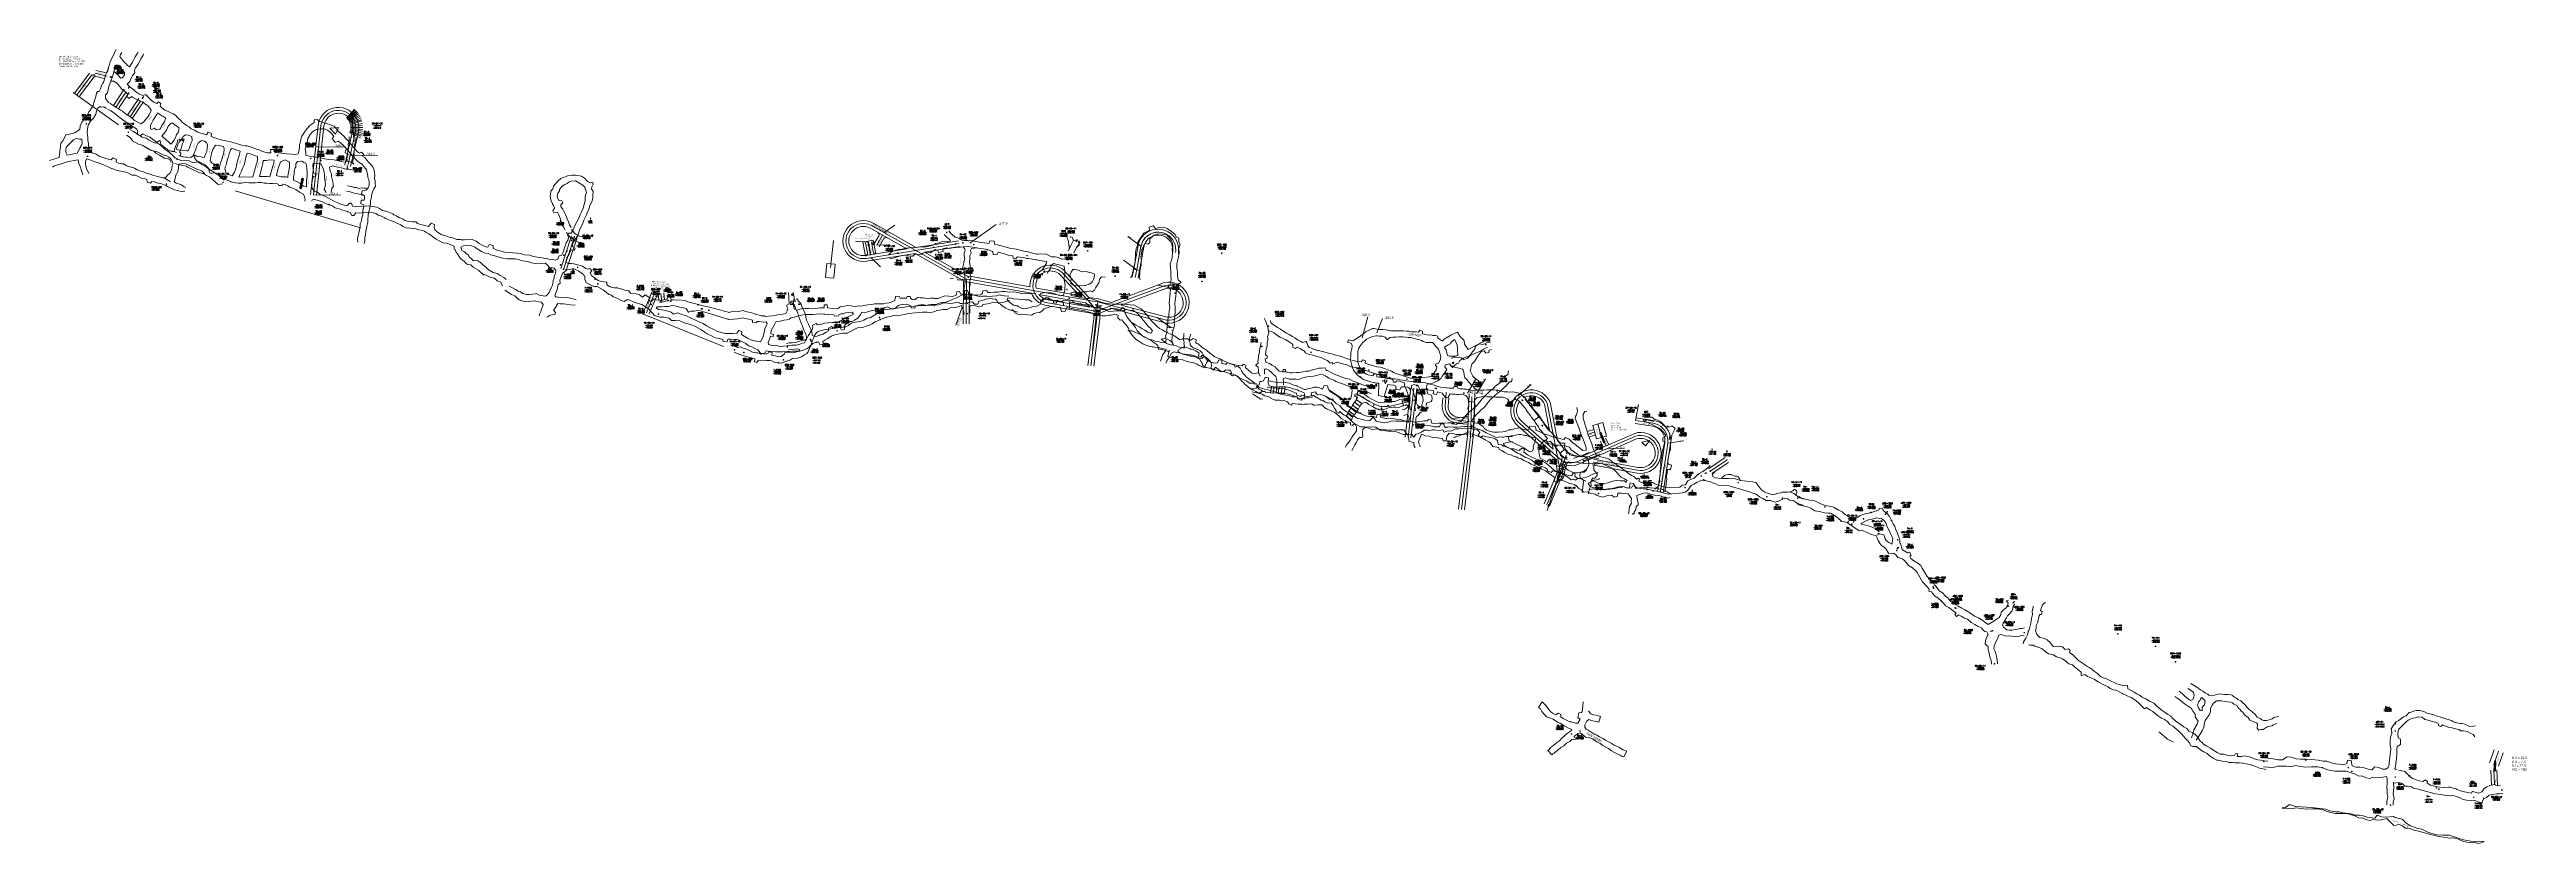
# Model space of a CAD drawing. Extents: x 0 to 99091, y -1812 to 13278.
# Drawn here: x 9092 to 11209, y 9679 to 10357 of the extents above; entities outside this region: 5.
import ezdxf
from ezdxf.enums import TextEntityAlignment as Align

# ---------------------------------------------------------------- set-up
doc = ezdxf.new("R2010")
doc.units = 0
doc.header["$MEASUREMENT"] = 0
doc.header["$PDMODE"] = 34
doc.header["$PDSIZE"] = 0.5
for name, color, linetype in [('abajo', 7, 'Continuous'), ('ACC-4482-82-SCR', 5, 'Continuous'), ('arriba', 7, 'Continuous'), ('CF-440-9487-E-SCR', 5, 'Continuous'), ('F-380-8541-NW-FI3', 174, 'Continuous'), ('F-440-7632-E-SCR', 1, 'Continuous'), ('F-440-8181-E-SCR', 1, 'Continuous'), ('F-440-8185-W-SCR', 1, 'Continuous'), ('F-440-8648-EW-SCR', 1, 'Continuous'), ('F-440-8648-FIC', 204, 'Continuous'), ('F-440-9081-E-SCR', 154, 'Continuous'), ('F-440-9081-E-SEC-FIC', 154, 'Continuous'), ('F-440-9085-W-SCR-FIC', 6, 'Continuous'), ('F-440-9493-E-SCR', 1, 'Continuous'), ('F-450-7463-W-SCR', 4, 'Continuous'), ('F-450-7463-W-SCR-FIC', 4, 'Continuous'), ('F-450-7785-E-SCR', 1, 'Continuous'), ('F-450-7820-W-FI2', 7, 'Continuous'), ('F-450-7820-W-FIC', 226, 'Continuous'), ('F-450-7820-W-SCR', 1, 'Continuous'), ('F-460-8340-EW-SCR', 5, 'Continuous'), ('F-460-8733-E-SCR', 206, 'Continuous'), ('F-460-8733-W-FIC', 160, 'Continuous'), ('F-460-8733-W-SCR', 160, 'Continuous'), ('F-460-9419-E-SCR', 6, 'Continuous'), ('F-460-9419-W-SCR', 6, 'Continuous'), ('MARGEN', 7, 'Continuous'), ('proy82- 480', 7, 'Continuous'), ('PROY82-480', 3, 'Continuous'), ('R-165-7766-NW-FIC', 4, 'Continuous'), ('R-165-7766-NW-SA', 3, 'Continuous'), ('R-370-9044-S-SCR', 86, 'Continuous'), ('R-380-8541-SE-FIC', 210, 'Continuous'), ('R-380-8541-SE-SCR', 1, 'Continuous'), ('R-450-7813-SW', 5, 'Continuous'), ('RAM-440-8183-EW', 1, 'Continuous'), ('sec', 7, 'Continuous'), ('XC-440-9315-N-SCR', 6, 'Continuous'), ('XC-460-8741-S-SCR', 1, 'Continuous')]:
    doc.layers.add(name, color=color, linetype=linetype)
doc.styles.add('ROMAND', font='ROMAND.SHX')
doc.styles.add('ROMANS', font='ROMANS.SHX', dxfattribs={"width": 2.5})
doc.dimstyles.get("Standard").update_dxf_attribs({"dimtxt": 0.18, "dimasz": 0.18, "dimexe": 0.18, "dimexo": 0.0625, "dimgap": 0.09, "dimtad": 0, "dimtih": 1, "dimtoh": 1, "dimdec": 4, "dimzin": 0, "dimdsep": 46, "dimtxsty": 'Standard', "dimcen": 0.09, "dimadec": 0, "dimazin": 0, "dimtfac": 1, "dimtdec": 4, "dimtofl": 0, "dimtmove": 0, "dimatfit": 3, "dimfxl": 0, "dimtolj": 1, "dimtzin": 0, "dimarcsym": 0})

# ---------------------------------------------------------------- blocks, each defined once
blk = doc.blocks.new('F2')
at = {"lineweight": 0}
blk.add_point((0, 0), dxfattribs=at)
at = {"lineweight": 0, "style": 'ROMAND'}
for tag, height, p in [('NOMBRE', 1.25, (0.2, 6.6)), ('CIELO', 1, (0.1, 4.6)), ('PISO', 1, (0.1, 3.2))]:
    blk.add_attdef(tag, text='', height=height, dxfattribs=at).set_placement(p, align=Align.CENTER)
at = {"lineweight": 0, "style": 'ROMANS', "flags": 1}
for tag, p in [('LOCALIZACION', (-0.1, -4.9)), ('ESTRUCTURA', (-0.1, -6.6)), ('FECHA', (-0.1, -11.8)), ('ATRAS', (-0.1, -13.5)), ('NIVEL', (-0.1, -8.3)), ('OBRA', (-0.1, -10.1)), ('TOPOGRAFO', (2.7, -15.3)), ('MINA', (-0.1, -3.3))]:
    blk.add_attdef(tag, text='', height=1.25, dxfattribs=at).set_placement(p, align=Align.CENTER)
blk = doc.blocks.new('*D12')
at = {"color": 0, "linetype": 'Continuous', "lineweight": 0, "ltscale": 5}
blk.add_line((9615.6, 10141.8), (9614.1, 10141.4), dxfattribs=at)
for start, end in [(152.5898, 186.602), (102.1871, 135.2477)]:
    blk.add_arc((9615.7, 10141.8), 1.48, start, end, dxfattribs=at)
for points in [[(9614.2, 10141.6), (9614.2, 10141.6), (9614.2, 10141.5)], [(9615.4, 10143.3), (9615.4, 10143.2), (9615.5, 10143.3)]]:
    blk.add_solid(points, dxfattribs=at)
at = {"color": 0, "linetype": 'Continuous', "lineweight": 0, "ltscale": 5, "insert": (9614.5, 10142.7), "char_height": 0.18, "attachment_point": 5}
blk.add_mtext('\\A1;98°23\'9"', dxfattribs=at)

msp = doc.modelspace()

# ---------------------------------------------------------------- linework, layer by layer
at = {"color": 3, "linetype": 'Continuous', "lineweight": 0, "ltscale": 5, "flags": 128}
for points in [[(9113.92159, 10320.59322), (9126.61983, 10337.31909)], [(9117.90395, 10317.56983), (9130.60218, 10334.2957)], [(9129.13181, 10335.97027), (9131.09622, 10336.34588)], [(9129.50743, 10334.00585), (9131.47184, 10334.38147)], [(9139.47542, 10332.72148), (9130.90067, 10334.73396)], [(9141.1404, 10337.46658), (9132.04311, 10339.60169)], [(9349.75843, 10257.53151), (9356.38522, 10286.90401), (9356.74662, 10289.5355), (9356.68827, 10292.28956), (9356.20281, 10294.98527), (9355.29968, 10297.58732), (9354.00258, 10300.00406), (9352.33934, 10302.1999), (9350.35777, 10304.09045), (9348.10307, 10305.66512), (9345.62682, 10306.85709), (9342.99939, 10307.6501), (9340.27728, 10308.02363), (9337.5331, 10307.96534), (9334.82724, 10307.48632), (9332.22949, 10306.57524), (9329.8122, 10305.28152), (9327.62234, 10303.62306), (9325.72094, 10301.63878), (9324.1521, 10299.38592), (9322.95616, 10296.90993), (9322.17694, 10294.324), (9321.93772, 10292.995), (9315.57121, 10233.54621)], [(9344.88102, 10258.63191), (9351.46078, 10287.79599), (9351.73938, 10289.8245), (9351.69773, 10291.79044), (9351.35119, 10293.71473), (9350.70632, 10295.57268), (9349.78142, 10297.29594), (9348.59666, 10298.8601), (9347.18223, 10300.20955), (9345.57093, 10301.33488), (9343.80918, 10302.18291), (9341.93061, 10302.7499), (9339.98872, 10303.01637), (9338.0249, 10302.97466), (9336.09876, 10302.63368), (9334.24851, 10301.98476), (9332.5178, 10301.05848), (9330.95766, 10299.87694), (9329.60106, 10298.46122), (9328.4819, 10296.85408), (9327.62984, 10295.09007), (9327.04706, 10293.156), (9326.89028, 10292.285), (9320.54279, 10233.01379)], [(9204.87089, 10279.80922), (9205.64408, 10281.97536)], [(9206.75449, 10279.13688), (9207.52769, 10281.30302)], [(9548.0291, 10197.43741), (9545.92176, 10197.87663), (9544.09694, 10198.57401), (9542.39821, 10199.55661), (9540.87236, 10200.78995), (9539.55905, 10202.24826), (9538.53289, 10203.82267), (9538.53289, 10203.82267)], [(9547.0089, 10192.54259), (9544.51024, 10193.06337), (9541.93906, 10194.04599), (9539.55779, 10195.42339), (9537.42164, 10197.15005), (9535.58295, 10199.19174), (9534.34407, 10201.0925)], [(9789.91606, 10192.41983), (9791.52233, 10183.92423)], [(9794.82902, 10193.34872), (9796.48366, 10184.59729)], [(9795.48547, 10192.86839), (9797.47393, 10193.08299)], [(9795.70007, 10190.87993), (9797.68853, 10191.09453)], [(9797.24511, 10191.50204), (9801.20434, 10198.41322)], [(9801.58363, 10189.01663), (9805.57768, 10195.98859)], [(9802.20628, 10200.16219), (9802.21595, 10200.17907)], [(9600.23445, 10133.68807), (9607.30822, 10150.20602)], [(9604.83071, 10131.71973), (9611.90449, 10148.23767)], [(9610.03318, 10148.12332), (9612.59239, 10148.58205)], [(9610.38605, 10146.1547), (9612.94526, 10146.61343)], [(9613.03945, 10143.1165), (9612.49548, 10149.09179)], [(9618.01886, 10143.5698), (9617.47489, 10149.54509)], [(10411.36018, 10036.45329), (10420.02708, 10038.87916)], [(10411.36018, 10036.45329), (10414.59348, 10024.90169)], [(10420.02708, 10038.87916), (10423.26038, 10027.32756)], [(10406.50007, 10031.22665), (10412.2137, 10033.05817)], [(10408.02634, 10026.46529), (10413.73996, 10028.29681)], [(10414.59348, 10024.90169), (10423.26038, 10027.32756)], [(10417.33656, 10029.62689), (10420.46566, 10021.83146)], [(10420.64437, 10017.80464), (10417.78524, 10023.07962)], [(10418.45019, 10030.0739), (10421.57929, 10022.27847)], [(10425.04018, 10020.18725), (10422.18105, 10025.46222)], [(10510.41089, 9999.42881), (10524.46589, 10008.94981)], [(10513.21511, 9995.28919), (10527.27011, 10004.81019)], [(11181.86189, 9759.37242), (11177.84411, 9748.06501)], [(11179.06042, 9742.06996), (11179.60731, 9729.16734)], [(11181.97982, 9749.44778), (11181.64173, 9741.63009)], [(11183.1787, 9749.39594), (11182.84061, 9741.57824)], [(11184.05593, 9742.2817), (11184.63405, 9728.64228)], [(11189.40016, 9756.69389), (11185.38238, 9745.38649)]]:
    msp.add_lwpolyline(points, dxfattribs=at)
at = {"color": 1, "linetype": 'Continuous', "lineweight": 0, "ltscale": 5, "flags": 128}
for points in [[(9115.91277, 10319.08152), (9128.611, 10335.8074)], [(9129.31962, 10334.98806), (9131.28403, 10335.36367)], [(9205.81269, 10279.47305), (9206.58588, 10281.63919)], [(9792.37254, 10192.88427), (9794.38153, 10182.25869)], [(9795.59277, 10191.87416), (9797.58123, 10192.08876)], [(9799.41437, 10190.25933), (9804.38521, 10198.93636)], [(9602.53258, 10132.7039), (9609.60636, 10149.22184)], [(9610.20962, 10147.13901), (9612.76883, 10147.59774)], [(9615.66866, 10141.8107), (9614.98518, 10149.31844)], [(10415.69363, 10037.66623), (10418.92693, 10026.11462)], [(10415.69363, 10037.66623), (10418.92693, 10026.11462)], [(10407.2632, 10028.84597), (10412.97683, 10030.67749)], [(10417.89338, 10029.8504), (10421.02248, 10022.05497)], [(10422.84228, 10018.99594), (10419.98315, 10024.27092)], [(11181.55817, 9742.17583), (11182.09242, 9729.57145)], [(11185.63102, 9758.03315), (11181.61324, 9746.72575)], [(11182.57926, 9749.42186), (11182.24117, 9741.60417)]]:
    msp.add_lwpolyline(points, dxfattribs=at)
for points, elevation in [([(9141.77713, 10334.74921), (9131.47189, 10337.16782)], -354.55388), ([(9347.61667, 10259.39787), (9353.923, 10287.35), (9354.243, 10289.68), (9354.193, 10292.04), (9353.777, 10294.35), (9353.003, 10296.58), (9351.892, 10298.65), (9350.468, 10300.53), (9348.77, 10302.15), (9346.837, 10303.5), (9344.718, 10304.52), (9342.465, 10305.2), (9340.133, 10305.52), (9337.779, 10305.47), (9335.463, 10305.06), (9333.239, 10304.28), (9331.165, 10303.17), (9329.29, 10301.75), (9327.661, 10300.05), (9326.317, 10298.12), (9325.293, 10296), (9324.612, 10293.74), (9324.414, 10292.64), (9318.057, 10233.28)], -361.1948), ([(9794.14146, 10181.95682), (9791.826, 10193.73131)], -319.8), ([(10511.813, 9997.359), (10525.868, 10006.88)], -370.4)]:
    msp.add_lwpolyline(points, dxfattribs=dict(at, elevation=elevation))
at = {"color": 0, "linetype": 'Continuous', "lineweight": 0, "ltscale": 5, "flags": 128}
for points in [[(9151.45319, 10293.20966), (9112.63553, 10320.84374)], [(9339.25458, 10290.91571), (9332.09168, 10290.29369), (9336.76309, 10285.31752), (9339.25458, 10290.91571)], [(9250.9591, 10236.79975), (9358.22078, 10205.32591)], [(9794.57212, 10179.58323), (9790.336, 10179.12), (9787.989, 10178.94), (9785.643, 10179.12), (9783.354, 10179.67), (9781.178, 10180.57), (9779.17, 10181.79), (9777.38, 10183.32), (9775.85, 10185.11), (9774.618, 10187.12), (9773.716, 10189.29), (9773.165, 10191.58), (9772.979, 10193.93), (9773.161, 10196.27), (9773.709, 10198.56), (9774.608, 10200.74), (9775.837, 10202.75), (9777.364, 10204.54), (9779.153, 10206.07), (9781.159, 10207.3), (9783.333, 10208.2), (9785.621, 10208.75), (9787.968, 10208.94), (9790.314, 10208.75), (9792.604, 10208.21), (9794.778, 10207.31), (9805.62778, 10201.10537)], [(9805.62778, 10201.10537), (9814.95393, 10207.34506)], [(9529.36778, 10170.52903), (9538.59778, 10198.27903)], [(9534.11222, 10168.95097), (9543.34222, 10196.70097)], [(9792.37254, 10192.88427), (9781.18311, 10193.72553)], [(9799.41437, 10190.25933), (9810.62982, 10190.61242)], [(9794.57212, 10179.58323), (9802.6625, 10171.80784)], [(9668.53644, 10103.79224), (9599.30246, 10131.61667)]]:
    msp.add_lwpolyline(points, dxfattribs=at)
at = {"color": 3, "linetype": 'Continuous', "lineweight": 0, "flags": 128}
for points in [[(9156.29121, 10323.58576), (9147.02795, 10309.67647)], [(9160.45279, 10320.81424), (9151.28486, 10307.04811)], [(9168.6091, 10315.59456), (9159.14971, 10301.52033)], [(9172.7589, 10312.80544), (9163.14031, 10298.49435)], [(9306.24939, 10239.33731), (9308.04259, 10247.65293)], [(9307.81344, 10239.00003), (9309.60663, 10247.31565)], [(10349.00686, 10063.73264), (10350.5996, 10062.48428), (10352.37511, 10060.56451), (10352.70363, 10060.1494)]]:
    msp.add_lwpolyline(points, dxfattribs=at)
at = {"color": 1, "linetype": 'Continuous', "lineweight": 0, "flags": 128}
for points, elevation in [([(9157.64996, 10321.11582), (9149.09543, 10308.27073)], -360.6988), ([(9170.19773, 10313.47649), (9161.23908, 10300.1473)], -360.6438), ([(9307.03141, 10239.16867), (9308.82461, 10247.48429)], -355.19704), ([(10306.75, 10026.83), (10308.06537, 10060.85235)], -399.5838), ([(10312.095, 10063.52012), (10319.57436, 10076.17603)], -399.5838), ([(10347.48758, 10061.74703), (10358.59548, 10071.37654)], -399.5838), ([(10395.01, 10008.18), (10408.76935, 10013.3562)], -399.5838), ([(10403.53914, 10006.28298), (10417.29849, 10011.45918)], -399.5838), ([(10407.68479, 9792.59935), (10409.50931, 9790.10099), (10411.65435, 9789.14477), (10414.24937, 9788.78443), (10416.34646, 9788.36457), (10417.88819, 9787.798), (10416.45244, 9783.00857), (10414.88199, 9783.47935), (10412.7849, 9783.89922), (10410.2186, 9784.35534), (10408.04485, 9785.21577), (10406.05666, 9783.58626), (10404.7004, 9780.69347), (10404.62577, 9778.77336), (10405.73716, 9776.94449), (10407.52777, 9776.0314), (10409.882, 9774.36179), (10411.39311, 9773.55772), (10413.2686, 9772.35826), (10414.83281, 9771.87492), (10417.02309, 9770.44709), (10419.97302, 9768.97557), (10422.34197, 9767.68211), (10424.35335, 9766.56703), (10427.07998, 9764.87164), (10429.80649, 9763.39982), (10431.9519, 9762.32963), (10434.23134, 9761.30432), (10437.09211, 9759.43027), (10440.48878, 9758.18292), (10438.0337, 9753.26127), (10436.51427, 9753.5722), (10434.77095, 9754.77708), (10431.73163, 9756.29319), (10429.49683, 9757.40798), (10427.35142, 9758.47817), (10424.93737, 9760.57639), (10421.98755, 9761.82435), (10419.97617, 9762.93944), (10417.78578, 9764.59083), (10414.88048, 9766.15183), (10412.73484, 9767.66915), (10411.346, 9768.40053), (10409.68523, 9769.17901), (10408.17412, 9769.98308), (10405.20214, 9770.0689), (10402.22747, 9772.62453), (10400.48905, 9773.94661), (10398.7931, 9773.37414), (10396.14372, 9771.17047), (10395.1217, 9770.10455), (10397.70839, 9768.94161), (10396.8747, 9768.34116), (10393.54335, 9768.12931), (10391.84291, 9766.29263), (10388.82155, 9765.00705), (10386.75395, 9762.83247), (10384.21232, 9761.17298), (10381.65354, 9759.08999), (10379.10048, 9757.14817), (10378.36042, 9756.3312), (10377.35521, 9755.94973), (10376.47399, 9755.13876), (10373.08815, 9758.81791), (10374.03708, 9759.55529), (10374.56828, 9760.45184), (10375.37606, 9761.19522), (10377.92912, 9763.13705), (10380.4879, 9765.22004), (10382.82637, 9767.10028), (10384.89398, 9769.27486), (10387.17046, 9771.36985), (10388.70359, 9772.55597), (10389.14176, 9772.91219), (10390.73676, 9774.10696), (10393.10587, 9775.87488), (10393.55759, 9776.66391), (10391.58478, 9777.6415), (10390.21491, 9778.0568), (10387.04481, 9779.93618), (10384.89789, 9781.22019), (10383.513, 9781.98905), (10381.32116, 9783.01147), (10379.57442, 9783.99051), (10377.51065, 9785.40484), (10374.31247, 9786.70508), (10371.92958, 9787.61132), (10369.69858, 9790.07541), (10367.86927, 9792.05102), (10366.64461, 9794.2373), (10365.00424, 9795.3857), (10368.03598, 9800.21256), (10371.16695, 9797.30129), (10374.90813, 9792.3535), (10376.86551, 9790.7698), (10379.95732, 9789.3002), (10381.96488, 9790.75022), (10384.12778, 9789.45135), (10384.08696, 9787.41492), (10386.01286, 9785.96909), (10389.38975, 9784.23865), (10391.62734, 9783.21838), (10393.12038, 9783.30639), (10396.60834, 9782.17598), (10398.57023, 9782.0045), (10400.50306, 9785.57814), (10398.64174, 9786.92089), (10399.53145, 9790.77348), (10401.74155, 9791.10461), (10402.20673, 9791.73617), (10402.54609, 9793.89697), (10403.11788, 9800.22271), (10403.11788, 9800.22271)], -370.07794)]:
    msp.add_lwpolyline(points, dxfattribs=dict(at, elevation=elevation))
at = {"color": 5, "linetype": 'Continuous', "lineweight": 0, "ltscale": 5, "elevation": -354.15552, "flags": 128}
for points in [[(9346.17675, 10298.78331), (9353.00697, 10306.54639)], [(9353.6703, 10305.93681), (9346.51064, 10298.47648)], [(9346.85694, 10298.12819), (9354.3583, 10305.24484)], [(9355.06517, 10304.46088), (9347.21274, 10297.73358)], [(9347.57383, 10297.28798), (9355.78255, 10303.57559)], [(9356.49912, 10302.58071), (9347.93451, 10296.78721)], [(9348.28747, 10296.22821), (9357.20035, 10301.47012)], [(9357.86863, 10300.24113), (9348.62384, 10295.6096)], [(9348.93348, 10294.93249), (9358.4838, 10298.89591)], [(9359.02437, 10297.44273), (9349.20557, 10294.20104)], [(9349.45845, 10288.52891), (9359.52675, 10286.17383)], [(9349.46413, 10293.27809), (9359.32221, 10296.45976)], [(9359.80031, 10294.28016), (9349.59614, 10292.60918)], [(9359.82393, 10287.69881), (9349.60803, 10289.29651)], [(9349.70224, 10290.10198), (9360.01109, 10289.29906)], [(9360.07393, 10290.94958), (9349.73386, 10290.93276)], [(9352.59162, 10279.97116), (9352.5117, 10280.96796), (9352.43179, 10281.96476), (9352.35187, 10282.96157), (9352.27196, 10283.95837), (9352.19204, 10284.95517), (9352.11213, 10285.95197), (9352.03221, 10286.94877), (9351.9523, 10287.94557), (9351.87238, 10288.94238), (9351.79247, 10289.93918), (9351.71255, 10290.93598), (9351.63264, 10291.93278), (9351.55272, 10292.92958), (9351.47281, 10293.92638), (9351.39289, 10294.92319), (9351.31298, 10295.91999), (9351.23306, 10296.91679), (9351.15315, 10297.91359), (9351.07323, 10298.91039), (9350.99332, 10299.90719), (9350.9134, 10300.904), (9350.83349, 10301.9008), (9350.75357, 10302.8976), (9350.67366, 10303.8944)], [(9358.16362, 10282.20395), (9348.77232, 10286.5307)], [(9349.03066, 10287.14159), (9358.67686, 10283.41761)], [(9359.13777, 10284.74278), (9349.26266, 10287.80861)]]:
    msp.add_lwpolyline(points, dxfattribs=at)
at = {"color": 5, "linetype": 'Continuous', "lineweight": 0, "ltscale": 5, "flags": 128}
for points in [[(9349.69868, 10291.77387), (9360.00403, 10292.62064)], [(9796.24144, 10194.59961), (9787.41057, 10192.86302)], [(9789.72603, 10181.08852), (9787.41057, 10192.86302)], [(9798.55689, 10182.82512), (9796.24144, 10194.59961)]]:
    msp.add_lwpolyline(points, dxfattribs=at)
at = {"color": 3, "linetype": 'Continuous', "lineweight": 0, "ltscale": 5, "flags": 128}
for points, elevation in [([(9319.97219, 10274.64594), (9324.94378, 10274.11372)], -348.1874), ([(9347.10742, 10267.83274), (9351.98655, 10266.73962)], -361.1948)]:
    msp.add_lwpolyline(points, dxfattribs=dict(at, elevation=elevation))
at = {"color": 0, "linetype": 'Continuous', "lineweight": 0, "ltscale": 5, "flags": 128}
for points, elevation in [([(9322.45798, 10274.37983), (9345.60355, 10274.05793)], -348.1874), ([(9349.54699, 10267.28618), (9372.69255, 10266.96427)], -361.1948), ([(9318.057, 10233.28), (9341.20257, 10232.9581)], -361.1948), ([(9531.74, 10169.74), (9540.97, 10197.49)], -372), ([(9615.66866, 10141.8107), (9621.25732, 10143.16144)], -358.84714)]:
    msp.add_lwpolyline(points, dxfattribs=dict(at, elevation=elevation))
at = {"color": 4, "linetype": 'Continuous', "lineweight": 0, "ltscale": 5, "flags": 128}
for points, elevation in [([(9324.3502, 10277.64501), (9324.3502, 10277.64501)], -358.86512), ([(9324.3502, 10277.64501), (9324.3502, 10277.64501)], -358.86512), ([(9755.647, 10162.81), (9762.613, 10162.13), (9763.785, 10174.07), (9756.81, 10174.75)], -325.8223)]:
    msp.add_lwpolyline(points, close=True, dxfattribs=dict(at, elevation=elevation))
for points, elevation in [([(9198.03296, 10260.08781), (9198.03296, 10260.08781), (9197.17909, 10258.50109), (9196.8915, 10255.76602), (9196.44798, 10253.87666), (9195.24338, 10252.01276), (9193.14472, 10250.12625), (9191.56959, 10247.81823), (9188.42272, 10248.12938)], -366.79898), ([(9208.937, 10239.77799), (9207.37025, 10240.18645), (9205.25153, 10241.87557), (9203.36659, 10242.57366), (9200.74434, 10243.46397), (9198.88178, 10244.45802), (9199.93621, 10246.94417), (9200.13325, 10249.72166), (9201.33786, 10251.58556), (9202.05303, 10253.34764), (9202.70284, 10255.91299), (9202.74173, 10257.88156), (9203.28451, 10259.51139)], -372.29701), ([(9193.11359, 10240.55065), (9199.23072, 10237.65803), (9201.92865, 10237.05802), (9203.83882, 10236.45669), (9206.31071, 10236.12229), (9207.92792, 10235.90737)], -362.12905), ([(9760.004, 10171.42), (9762.321, 10194.5)], -325.8223)]:
    msp.add_lwpolyline(points, dxfattribs=dict(at, elevation=elevation))
at = {"color": 1, "linetype": 'Continuous', "lineweight": 0, "elevation": -355.48752, "flags": 128}
msp.add_lwpolyline([(9328.93706, 10262.95304), (9328.93706, 10262.95304)], close=True, dxfattribs=at)
at = {"color": 2, "linetype": 'Continuous', "lineweight": 0, "flags": 128}
for points in [[(9331.29017, 10265.36508), (9331.29017, 10265.36508)], [(10233.98939, 10072.10295), (10233.13363, 10075.49928), (10235.59448, 10075.15795)]]:
    msp.add_lwpolyline(points, close=True, dxfattribs=at)
for points, elevation in [([(9879.02626, 10192.04421), (9901.61807, 10208.17385)], -363.5), ([(9873.41303, 10189.0248), (9877.57289, 10189.25163), (9884.83405, 10188.08652)], -375.26632), ([(10226.92, 10115.59), (10231.67304, 10127.86224)], -393.4543)]:
    msp.add_lwpolyline(points, dxfattribs=dict(at, elevation=elevation))
at = {"color": 4, "linetype": 'Continuous', "lineweight": 0, "ltscale": 5, "flags": 128}
for points in [[(10044.21265, 10200.86975), (10042.91396, 10201.24034), (10040.26999, 10201.51828), (10037.81156, 10201.33299), (10035.90971, 10200.9624), (10033.59049, 10200.08228), (10030.43626, 10198.18303), (10028.34888, 10196.23749), (10026.91098, 10193.82866), (10026.02966, 10192.16106), (10025.88169, 10191.77561)], [(14304.48679, -1811.65733), (14249.84021, -1677.82683)]]:
    msp.add_lwpolyline(points, dxfattribs=at)
at = {"color": 6, "linetype": 'Continuous', "lineweight": 0, "flags": 128}
for points in [[(9487.32418, 10148.26436), (9481.63332, 10151.84921)], [(9488.19965, 10153.86014), (9485.13541, 10155.43397)]]:
    msp.add_lwpolyline(points, dxfattribs=at)
at = {"color": 5, "linetype": 'Continuous', "lineweight": 0, "flags": 128}
for points, elevation in [([(9988.439, 10141.99), (9983.953, 10100.75)], -375.6342), ([(10472.62782, 10022.53436), (10471.19957, 10023.10694)], -381.96324), ([(10472.62782, 10022.53436), (10471.19964, 10023.10678)], -377.22582), ([(10477.3533, 10027.37736), (10476.71777, 10024.12257)], -376.82485)]:
    msp.add_lwpolyline(points, dxfattribs=dict(at, elevation=elevation))
at = {"color": 4, "linetype": 'Continuous', "lineweight": 0, "flags": 128}
for points, elevation in [([(10052.99534, 10153.45237), (10039.6753, 10156.33099)], -371.14412), ([(10050.72548, 10120.00965), (10039.43657, 10128.26299)], -361.9774), ([(10053.22026, 10119.85006), (10048.2251, 10120.16959)], -361.9774), ([(10447.91, 10040.52), (10450.42151, 10054.15328)], -378.5044)]:
    msp.add_lwpolyline(points, dxfattribs=dict(at, elevation=elevation))
msp.add_lwpolyline([(9867.14313, 10122.16853), (9872.51881, 10137.54256)], dxfattribs=at)
at = {"color": 2, "linetype": 'Continuous', "lineweight": 0, "flags": 128}
msp.add_lwpolyline([(10214.25529, 10111.17479), (10219.01641, 10129.23536)], dxfattribs=at)
at = {"color": 1, "linetype": 'Continuous', "lineweight": 0, "flags": 128}
for points in [[(10304.21626, 10063.95542), (10311.69562, 10076.61133)], [(10306.05474, 10031.00884), (10292.2919, 10025.84192)], [(10423.89021, 10016.72832), (10438.58784, 10017.03222)]]:
    msp.add_lwpolyline(points, dxfattribs=at)
at = {"color": 4, "linetype": 'Continuous', "lineweight": 0, "flags": 128}
msp.add_lwpolyline([(10460.26179, 10023.40302), (10453.45103, 10022.09862), (10456.43659, 10019.02392)], close=True, dxfattribs=at)
at = {"linetype": 'Continuous', "lineweight": 0, "flags": 128}
msp.add_lwpolyline([(11000.89965, 9709.32679), (11000.97533, 9709.96947), (11002.72906, 9709.90517), (11006.51276, 9712.26939), (11007.67347, 9712.22001), (11011.91201, 9710.82999), (11016.4656, 9710.50195), (11021.42098, 9710.44254), (11025.88917, 9710.02495), (11030.58725, 9709.56636), (11035.45068, 9708.83348), (11038.02683, 9708.64789), (11041.2392, 9707.31364), (11046.06081, 9706.35496), (11049.27793, 9706.22402), (11052.43704, 9705.61966), (11059.70615, 9704.71924), (11063.04608, 9703.61909), (11066.81964, 9703.441), (11069.84666, 9703.00348), (11073.34101, 9701.90237), (11079.69605, 9700.8356), (11081.7867, 9703.38191), (11085.46058, 9701.9732), (11089.65257, 9701.70041), (11095.87176, 9702.25915), (11097.13594, 9701.55126), (11103.2701, 9700.17266), (11106.69254, 9696.77649), (11110.25259, 9694.41143), (11116.49713, 9692.06725), (11120.08831, 9691.51931), (11125.6202, 9688.60682), (11132.82401, 9686.80337), (11138.16115, 9686.29681), (11143.58163, 9686.38375), (11146.40843, 9685.40782), (11148.84606, 9684.7362), (11151.79985, 9683.57294), (11155.55413, 9682.53313), (11161.98645, 9681.32006), (11165.62696, 9681.12544), (11169.24226, 9681.36294), (11173.12526, 9681.055), (11170.71792, 9679.98133), (11168.19358, 9679.35897), (11164.71203, 9680.40204), (11161.62523, 9680.06883), (11158.53108, 9680.34384), (11155.68034, 9680.88486), (11152.48794, 9682.49041), (11149.51578, 9683.55608), (11148.13976, 9683.92685), (11146.37175, 9684.27789), (11144.08241, 9683.91195), (11136.38292, 9685.10791), (11131.75797, 9685.74319), (11119.22249, 9689.21617), (11115.99924, 9690.01323), (11113.09341, 9690.58024), (11111.36524, 9691.62963), (11107.87534, 9692.41252), (11105.8139, 9692.39182), (11103.34276, 9694.52569), (11100.81006, 9695.54321), (11096.09758, 9694.62799), (11090.05645, 9700.57037), (11085.11874, 9699.65544), (11081.68718, 9699.32248), (11078.04011, 9699.95052), (11076.1967, 9698.89174), (11073.03982, 9699.42166), (11069.54977, 9700.83413), (11065.84382, 9701.16801), (11062.8048, 9702.79615), (11059.64802, 9703.83597), (11055.72664, 9705.06683), (11049.407, 9705.02081), (11046.20091, 9705.05126), (11042.23999, 9705.73764), (11038.69241, 9706.59476), (11035.58691, 9708.02159), (11031.34115, 9708.92902), (11025.92637, 9708.91806), (11021.18823, 9708.55759), (11012.46128, 9709.88809), (11007.97206, 9708.80787), (11004.6096, 9709.45114), (11000.89043, 9709.31803)], dxfattribs=at)
at = {"color": 2, "linetype": 'Continuous', "lineweight": 0}
for centre in [(9308.71012, 10246.8473), (9307.03141, 10239.16867, -355.19704)]:
    msp.add_circle(centre, 0.7, dxfattribs=at)
at = {"color": 0, "linetype": 'Continuous', "lineweight": 0, "ltscale": 5}
msp.add_circle((9792.47711, 10190.75528), 0.6, dxfattribs=at)
at = {"color": 4, "linetype": 'Continuous', "lineweight": 0, "ltscale": 5}
msp.add_circle((9727.12165, 10148.08756), 0.6, dxfattribs=at)
at = {"color": 3, "linetype": 'Continuous', "lineweight": 0, "ltscale": 5}
for centre in [(10417.89338, 10029.8504), (10421.02248, 10022.05497), (11182.24117, 9741.60417), (11182.57926, 9749.42186)]:
    msp.add_circle(centre, 0.6, dxfattribs=at)
for centre, start, end in [((9789.55715, 10183.55267), 266.12494247, 10.7065779), ((9798.44884, 10184.96885), 190.7065779, 279.04951094), ((9799.46894, 10199.40739), 330.19275452, 60.63871389), ((9807.31308, 10194.99442), 60.63871389, 150.19275452)]:
    msp.add_arc(centre, 2, start, end, dxfattribs=at)
at = {"layer": 'abajo', "color": 0, "linetype": 'Continuous', "lineweight": 0, "ltscale": 5}
for points in [[(9348.6249, 10282.97649, -358.24891), (9348.48424, 10280.28496, -358.60554), (9348.34484, 10278.39605, -359.08614), (9347.58512, 10276.38534, -359.28574), (9347.81741, 10274.24847, -359.78535), (9347.20585, 10271.81752, -360.22297), (9345.43935, 10271.58959, -360.37505), (9345.03693, 10269.39463, -360.40356), (9346.97728, 10268.43472, -360.54614), (9346.9299, 10265.75427, -360.81228), (9346.50641, 10263.61596, -361.02138), (9345.40382, 10261.61039, -361.21148)], [(9354.37857, 10282.24481, -358.24891), (9354.33711, 10279.54067, -358.60554), (9353.9001, 10277.68961, -359.08614), (9353.14038, 10275.67889, -359.28574), (9353.27347, 10273.55464, -359.78535), (9352.76111, 10271.11107, -360.22297), (9352.65939, 10269.51842, -360.37505), (9352.62171, 10269.22217, -360.40356), (9352.83015, 10267.69043, -360.54614), (9352.37932, 10264.93799, -360.81228), (9351.70624, 10262.8159, -361.02138), (9351.55429, 10260.82825, -361.21148)]]:
    msp.add_polyline3d(points, dxfattribs=at)
at = {"layer": 'abajo', "color": 5, "linetype": 'Continuous', "lineweight": 0}
for points in [[(9961.81739, 10197.62527, -368.70286), (9962.63963, 10195.26338, -368.79093), (9962.88554, 10194.54487, -368.74817), (9963.37737, 10193.10786, -368.86265), (9963.51685, 10190.99811, -368.73436), (9963.77125, 10189.07948, -368.68972), (9963.81102, 10186.97735, -368.76144)], [(9970.10385, 10194.81884, -368.68033), (9969.67645, 10194.22949, -368.67868), (9967.47235, 10194.60624, -368.77774), (9966.301, 10192.26574, -368.77161), (9965.29205, 10190.07897, -368.66596), (9964.24022, 10187.48212, -368.45936), (9963.39365, 10185.44907, -368.45418)], [(9966.5037, 10197.26678, -368.70286), (9967.42565, 10194.89726, -368.79093), (9969.06748, 10194.07197, -368.74817), (9972.74998, 10192.39088, -368.86265), (9972.29121, 10190.32689, -368.73436), (9970.55144, 10188.56081, -368.68972), (9969.39471, 10186.55021, -368.76144)], [(9971.79524, 10194.20307, -368.68033), (9972.77735, 10193.10058, -368.67868), (9972.92241, 10192.62209, -368.77774), (9971.46917, 10190.38422, -368.77161), (9970.27228, 10188.26587, -368.66596), (9968.75062, 10185.84007, -368.45936), (9967.90405, 10183.80702, -368.45418)], [(9868.04144, 10165.05229, -378.73022), (9868.1413, 10165.05663, -378.72713), (9869.726, 10165.42581, -378.67773), (9871.50173, 10166.00348, -378.62215), (9873.06905, 10166.77228, -378.27275), (9874.03288, 10167.61494, -378.04187)], [(9868.23255, 10160.65644, -378.73022), (9868.33241, 10160.66078, -378.72713), (9869.93014, 10160.73024, -378.67773), (9871.73627, 10160.60857, -378.62215), (9873.30359, 10161.37737, -378.27275), (9874.32823, 10160.82135, -378.04187)], [(10207.73005, 10061.48237, -410.99251), (10210.19796, 10060.19559, -410.98517)], [(10210.3953, 10066.74606, -410.99251), (10213.41538, 10064.54433, -410.80705), (10216.7065, 10062.87789, -410.7216), (10219.54728, 10060.54276, -410.54386), (10222.43604, 10058.74379, -410.18156), (10225.54926, 10057.16742, -409.81153), (10228.48598, 10055.90461, -409.76466), (10231.40206, 10055.8021, -409.01906)], [(10217.33377, 10056.17122, -410.54386), (10220.13218, 10054.19382, -410.18156), (10223.15506, 10052.43902, -409.81153), (10226.00143, 10050.99777, -409.76466), (10228.36068, 10050.13944, -409.47178)], [(10752.20671, 9832.54725, -372.85782), (10751.91719, 9835.63497, -372.90439), (10750.62343, 9838.76129, -372.95247), (10750.43795, 9840.15239, -372.9735), (10749.96716, 9842.92846, -373.01557), (10749.31511, 9845.39289, -372.65313), (10749.38011, 9847.60076, -372.68618), (10746.84998, 9849.6495, -372.71923), (10747.08687, 9852.73707, -371.13846)], [(10757.29715, 9832.85938, -372.85782), (10757.00763, 9835.9471, -372.90439), (10756.51237, 9839.12238, -372.95247), (10756.02745, 9840.49512, -372.9735), (10755.35704, 9843.25895, -373.01557), (10754.30574, 9845.6989, -372.65313), (10754.47055, 9847.91289, -372.68618), (10755.33404, 9850.16972, -372.71923), (10755.53219, 9851.11333, -371.13846)]]:
    msp.add_polyline3d(points, dxfattribs=at)
at = {"layer": 'abajo', "color": 4, "linetype": 'Continuous', "lineweight": 0, "ltscale": 5}
for points in [[(10200.6093, 10044.3196, -411.65781), (10202.072, 10046.49123, -421.40706), (10203.00719, 10048.75311, -411.4679), (10204.8053, 10051.02435, -411.49976), (10206.03991, 10053.71089, -411.33162), (10207.87597, 10056.20218, -411.15188), (10209.55563, 10058.3127, -410.99533), (10210.19796, 10060.19559, -410.98517)], [(10205.11729, 10040.99725, -411.65781), (10206.16923, 10043.43531, -421.40706), (10207.59568, 10045.37143, -411.4679), (10209.31329, 10047.702, -411.49976), (10210.8699, 10050.15123, -411.33162), (10212.38396, 10052.87983, -411.15188), (10213.90262, 10055.109, -410.99533), (10217.33377, 10056.17122, -410.54386)]]:
    msp.add_polyline3d(points, dxfattribs=at)
at = {"layer": 'abajo', "color": 4, "linetype": 'Continuous', "lineweight": 0}
for points in [[(10290.3096, 10041.87216, -412.68937), (10292.27467, 10042.28904, -412.65774), (10294.15132, 10042.59561, -412.8227), (10296.73429, 10042.8791, -412.91158), (10299.21791, 10043.1517, -412.99705), (10300.99521, 10043.44737, -413.05859), (10304.77819, 10044.42882, -413.03722)], [(10290.76782, 10037.69723, -412.68937), (10292.76563, 10037.8159, -412.65774), (10294.72955, 10037.32725, -412.8227), (10297.24706, 10038.20716, -412.91158), (10299.73069, 10038.47975, -412.99705), (10301.51889, 10038.67602, -413.05859), (10305.14729, 10039.4317, -413.03722)], [(10304.11786, 10027.31677, -412.00444), (10303.93534, 10029.95601, -412.30967), (10304.73072, 10033.18084, -412.44324), (10304.51199, 10035.52253, -412.63634), (10304.91301, 10037.99011, -412.73753), (10305.31402, 10040.45769, -412.83872), (10304.79114, 10043.14923, -412.68744), (10304.79114, 10043.14923, -412.68744)], [(10308.38637, 10026.79734, -412.00444), (10308.89873, 10029.35202, -412.30967), (10309.79337, 10032.56477, -412.44324), (10309.67391, 10034.89438, -412.63634), (10309.77712, 10037.3982, -412.73753), (10309.9796, 10039.88993, -412.83872), (10310.08553, 10041.58818, -412.80753), (10309.984, 10042.87688, -412.68744)], [(10199.95617, 10017.77022, -368.23474), (10200.92607, 10019.85295, -368.28144), (10203.15481, 10022.40607, -368.09192), (10204.66374, 10024.65851, -368.26413), (10205.67635, 10026.60657, -368.30446), (10207.04719, 10028.59336, -368.45753), (10207.09322, 10028.68191, -368.46391)], [(10205.54609, 10014.86457, -368.23474), (10206.69345, 10016.85506, -368.28144), (10208.12363, 10019.82327, -368.09192), (10209.54383, 10022.12183, -368.26413), (10210.29025, 10024.20826, -368.30446), (10211.92728, 10026.05669, -368.45753), (10214.22761, 10026.16447, -366.66635)]]:
    msp.add_polyline3d(points, dxfattribs=at)
at = {"layer": 'abajo', "color": 1, "linetype": 'Continuous', "lineweight": 0}
for points in [[(10339.59828, 10023.39865, -364.00348), (10339.59828, 10023.39865, -364.00348), (10339.34089, 10027.0386, -365.20782), (10341.72927, 10027.39029, -365.30721)], [(10339.59828, 10023.39865, -369.10348), (10339.59828, 10023.39865, -369.10348), (10339.34089, 10027.0386, -370.60782), (10341.72927, 10027.39029, -370.80721)]]:
    msp.add_polyline3d(points, dxfattribs=at)
at = {"layer": 'abajo', "color": 2, "linetype": 'Continuous', "lineweight": 0}
for points in [[(10379.81056, 10017.62289, -424.28854), (10379.90724, 10017.51717, -424.30403), (10380.87334, 10016.12682, -424.58722), (10381.0577, 10015.89237, -424.61954), (10382.47112, 10014.09492, -425.06739), (10384.17466, 10011.76677, -425.27989), (10385.3008, 10009.364, -425.26006), (10385.3008, 10009.364, -425.26006)], [(10380.92431, 9990.83402, -425.06324), (10381.46947, 9993.58769, -425.47407), (10382.02361, 9996.75357, -425.48645), (10382.67421, 9999.89308, -425.49883), (10383.50875, 10002.56767, -425.50967), (10384.64167, 10005.57539, -425.52205), (10385.3008, 10009.364, -425.26006)], [(10384.78283, 9989.77961, -425.06324), (10386.38909, 9992.24331, -425.47407), (10387.23261, 9995.33011, -425.48645), (10387.59382, 9998.5487, -425.49883), (10388.52484, 10001.19693, -425.50967), (10389.56129, 10004.231, -425.52205), (10390.40798, 10005.28356, -425.44911)]]:
    msp.add_polyline3d(points, dxfattribs=at)
at = {"layer": 'ACC-4482-82-SCR', "color": 6, "linetype": 'Continuous', "lineweight": 0, "flags": 128}
for points, elevation in [([(10146.52629, 10082.20254), (10146.76747, 10084.18815), (10148.76758, 10084.18815), (10148.92963, 10082.19544)], -361.9494), ([(10146.52629, 10082.20254), (10146.76755, 10084.18794), (10148.76755, 10084.18794), (10148.92963, 10082.19544)], -366.2494), ([(10210.14708, 10042.68699), (10207.72227, 10043.96491), (10204.99411, 10045.30892), (10203.04493, 10046.709), (10200.57301, 10048.23833), (10198.40306, 10049.67387), (10196.52482, 10051.51551), (10195.06524, 10053.42579), (10192.21011, 10055.10725), (10189.68214, 10057.41558), (10182.99729, 10061.47854)], -374.72976)]:
    msp.add_lwpolyline(points, dxfattribs=dict(at, elevation=elevation))
msp.add_lwpolyline([(10213.3855, 10046.8604), (10210.96069, 10048.13832), (10208.23253, 10049.48233), (10206.28336, 10050.88242), (10203.81143, 10052.41175), (10201.64149, 10053.84729), (10199.76324, 10055.68892), (10198.30366, 10057.5992), (10195.44853, 10059.28067), (10192.92056, 10061.589), (10186.23572, 10065.65196)], dxfattribs=at)
at = {"layer": 'ACC-4482-82-SCR', "color": 6, "linetype": 'Continuous', "lineweight": 0}
for points in [[(10161.86796, 10082.01851, -360.93246), (10160.19866, 10081.62233, -362.06637), (10158.20162, 10081.69467, -362.09528), (10154.76656, 10081.23805, -362.00798), (10152.65592, 10081.27093, -361.74978), (10148.92963, 10082.19544, -362.29471), (10146.52629, 10082.20254, -361.9494), (10143.47954, 10082.64854, -362.23509)], [(10161.86796, 10082.01851, -365.03246), (10160.19866, 10081.62233, -366.26637), (10158.20162, 10081.69467, -366.49528), (10154.76659, 10081.23806, -365.90798), (10152.65592, 10081.27093, -366.24978), (10148.92963, 10082.19544, -366.19471), (10146.52629, 10082.20254, -366.2494), (10143.47954, 10082.64854, -366.43509)], [(10160.09472, 10075.58951, -361.37933), (10157.70188, 10075.91624, -362.09528), (10154.38652, 10075.80148, -362.00798), (10152.19926, 10075.99064, -361.74978), (10148.49019, 10077.1144, -362.29471), (10146.70519, 10076.28295, -362.26913)], [(10160.09472, 10075.58951, -365.17933), (10157.70188, 10075.91624, -366.49528), (10154.38652, 10075.80148, -365.90798), (10152.19926, 10075.99064, -366.24978), (10148.49019, 10077.1144, -366.19471), (10146.70519, 10076.28295, -366.36913)], [(10164.66261, 10077.29306, -358.47297), (10162.6295, 10076.87458, -360.93246), (10160.09472, 10075.58951, -361.37933)], [(10164.66261, 10077.29306, -362.27297), (10162.6295, 10076.87458, -365.03246), (10160.09472, 10075.58951, -365.17933)], [(10163.6097, 10082.28319, -358.47297), (10161.86796, 10082.01851, -360.93246)], [(10163.6097, 10082.28319, -362.27297), (10161.86796, 10082.01851, -365.03246)], [(10177.19692, 10085.25226, -355.466), (10177.19692, 10085.25226, -355.466), (10174.39879, 10084.55966, -356.39888), (10171.69786, 10083.88757, -356.92027), (10168.86448, 10082.88092, -357.26462), (10166.03968, 10082.79591, -357.88601), (10163.6097, 10082.28319, -358.47297)], [(10177.19692, 10085.25226, -360.366), (10177.19692, 10085.25226, -360.366), (10174.39879, 10084.55966, -360.69888), (10171.69786, 10083.88757, -361.12027), (10168.86448, 10082.88092, -362.66462), (10166.03968, 10082.79591, -361.98601), (10163.6097, 10082.28319, -362.27297)], [(10178.27046, 10080.16428, -355.466), (10178.27046, 10080.16428, -355.466), (10175.55492, 10079.0803, -356.39888), (10172.8127, 10078.6039, -356.92027), (10169.87609, 10078.08649, -357.26462), (10167.09258, 10077.80578, -357.88601), (10164.66261, 10077.29306, -358.47297)], [(10178.27046, 10080.16428, -360.366), (10178.27046, 10080.16428, -360.366), (10175.55492, 10079.0803, -360.69888), (10172.8127, 10078.6039, -361.12027), (10169.87609, 10078.08649, -362.66462), (10167.09258, 10077.80578, -361.98601), (10164.66261, 10077.29306, -362.27297)], [(10184.73903, 10083.30667, -359.66566), (10183.60212, 10083.37932, -359.78267), (10183.09797, 10085.48269, -359.92316), (10179.64762, 10085.36675, -360.03111), (10177.19692, 10085.25226, -360.366)], [(10184.73903, 10083.30667, -355.26566), (10183.60212, 10083.37932, -355.18267), (10183.09797, 10085.48269, -355.52316), (10179.64762, 10085.36675, -355.43111), (10177.19692, 10085.25226, -355.466)], [(10183.04025, 10078.81734, -359.66566), (10183.04025, 10078.81734, -359.66566), (10180.92298, 10079.57005, -359.92316), (10178.27046, 10080.16428, -360.366), (10178.27046, 10080.16428, -360.366)], [(10183.04025, 10078.81734, -355.26566), (10183.04025, 10078.81734, -355.26566), (10180.92298, 10079.57005, -355.52316), (10178.27046, 10080.16428, -355.466), (10178.27046, 10080.16428, -355.466)], [(10191.66233, 10074.05783, -354.06231), (10190.00081, 10075.00731, -354.35684), (10188.76909, 10075.68724, -354.50018), (10185.92035, 10076.87213, -354.91756), (10183.04025, 10078.81734, -355.26566)], [(10191.66233, 10074.05783, -358.26231), (10190.00081, 10075.00731, -359.05684), (10188.76909, 10075.68724, -358.80018), (10185.92035, 10076.87213, -359.21756), (10183.04025, 10078.81734, -359.66566)], [(10193.53807, 10079.0148, -354.06231), (10191.6996, 10079.49665, -354.35684), (10190.43248, 10080.08305, -354.50018), (10187.7607, 10081.73558, -354.91756), (10184.73903, 10083.30667, -355.26566)], [(10193.53807, 10079.0148, -358.26231), (10191.6996, 10079.49665, -359.05684), (10190.43248, 10080.08305, -358.80018), (10187.7607, 10081.73558, -359.21756), (10184.73903, 10083.30667, -359.66566)], [(10212.86286, 10071.85316, -352.10097), (10212.13052, 10072.05541, -352.4945), (10210.08807, 10073.13793, -352.48571), (10206.6221, 10074.11133, -352.68498), (10203.34251, 10075.86907, -353.09257), (10199.24643, 10076.86416, -352.84172), (10195.88536, 10078.11862, -353.541), (10193.53807, 10079.0148, -354.06231), (10193.53807, 10079.0148, -354.06231)], [(10212.86286, 10071.85316, -357.70097), (10212.13052, 10072.05541, -357.6945), (10210.08807, 10073.13793, -357.68571), (10206.6221, 10074.11133, -357.78498), (10203.34251, 10075.86907, -357.79257), (10199.24643, 10076.86416, -357.84172), (10195.88536, 10078.11862, -358.241), (10193.53807, 10079.0148, -358.26231), (10193.53807, 10079.0148, -358.26231)], [(10204.73388, 10069.05222, -352.68498), (10201.31442, 10070.43521, -353.09257), (10197.35821, 10071.80505, -352.84172), (10193.99714, 10073.05951, -353.541), (10191.66233, 10074.05783, -354.06231), (10191.66233, 10074.05783, -354.06231)], [(10204.73388, 10069.05222, -357.78498), (10201.31442, 10070.43521, -357.79257), (10197.35821, 10071.80505, -357.84172), (10193.99714, 10073.05951, -358.241), (10191.66233, 10074.05783, -358.26231), (10191.66233, 10074.05783, -358.26231)], [(10204.2707, 10058.85414, -353.36112), (10205.21331, 10061.69082, -353.10664), (10205.55639, 10063.99174, -353.61154), (10205.80457, 10066.32419, -353.11643), (10205.2942, 10068.59372, -353.54678), (10204.73388, 10069.05222, -352.68498)], [(10204.2707, 10058.85414, -357.96112), (10205.21331, 10061.69082, -357.90664), (10205.55639, 10063.99174, -357.71154), (10205.80457, 10066.32419, -357.71643), (10205.2942, 10068.59372, -357.74678), (10204.73388, 10069.05222, -357.78498)], [(10208.8258, 10057.34051, -357.96112), (10209.76841, 10060.17719, -357.90664), (10210.11149, 10062.47811, -357.71154), (10210.26477, 10064.84209, -357.71643), (10211.67096, 10066.24685, -357.74348)], [(10208.8258, 10057.34051, -353.36112), (10209.76841, 10060.17719, -353.10664), (10210.11149, 10062.47811, -353.61154), (10210.26477, 10064.84209, -353.11643), (10211.67096, 10066.24685, -353.50007)], [(10222.10131, 10063.55698, -353.30448), (10219.54586, 10064.41447, -353.68987), (10217.51513, 10064.96706, -353.13406), (10215.07574, 10065.56699, -352.90572), (10212.67166, 10066.26047, -352.57738), (10211.67096, 10066.24685, -353.50007)], [(10222.10131, 10063.55698, -358.00448), (10219.54586, 10064.41447, -358.18987), (10217.51513, 10064.96706, -358.03406), (10215.07574, 10065.56699, -357.70572), (10212.67166, 10066.26047, -357.67738), (10211.67096, 10066.24685, -357.74348)], [(10223.83138, 10068.1414, -353.30448), (10221.34654, 10069.18601, -353.68987), (10219.2805, 10069.64504, -353.13406), (10216.98234, 10070.6192, -352.90572), (10214.54295, 10071.21912, -352.57738), (10212.86286, 10071.85316, -352.10097)], [(10223.83138, 10068.1414, -358.00448), (10221.34654, 10069.18601, -358.18987), (10219.2805, 10069.64504, -358.03406), (10216.98234, 10070.6192, -357.70572), (10214.54295, 10071.21912, -357.67738), (10212.86286, 10071.85316, -357.70097)]]:
    msp.add_polyline3d(points, dxfattribs=at)
at = {"layer": 'arriba', "color": 0, "linetype": 'Continuous', "lineweight": 0, "ltscale": 5}
for points in [[(9348.6249, 10282.97649, -353.74891), (9348.48424, 10280.28496, -354.50554), (9348.34484, 10278.39605, -355.38614), (9347.58512, 10276.38534, -354.48574), (9347.81741, 10274.24847, -355.48535), (9347.20585, 10271.81752, -355.72297), (9345.43935, 10271.58959, -355.97505), (9345.03698, 10269.39461, -356.00356), (9346.97728, 10268.43472, -356.44614), (9346.9299, 10265.75427, -356.81228), (9346.50641, 10263.61602, -357.62138), (9345.40382, 10261.61039, -357.81148)], [(9354.37857, 10282.24481, -353.74891), (9354.33711, 10279.54067, -354.50554), (9353.9001, 10277.68961, -355.38614), (9353.14038, 10275.67889, -354.48574), (9353.27347, 10273.55464, -355.48535), (9352.76111, 10271.11107, -355.72297), (9352.65939, 10269.51842, -355.97505), (9352.62171, 10269.22217, -356.00356), (9352.83015, 10267.69043, -356.44614), (9352.37932, 10264.93799, -356.81228), (9351.70624, 10262.8159, -357.62138), (9351.55429, 10260.82825, -357.81148)]]:
    msp.add_polyline3d(points, dxfattribs=at)
at = {"layer": 'arriba', "color": 5, "linetype": 'Continuous', "lineweight": 0}
for points in [[(9961.81739, 10197.62527, -364.10286), (9962.63963, 10195.26338, -364.49093), (9962.88554, 10194.54487, -364.54817), (9963.37737, 10193.10786, -364.56265), (9963.51685, 10190.99811, -364.93436), (9963.77125, 10189.07948, -364.38972), (9963.81102, 10186.97735, -364.56144)], [(9970.10385, 10194.81884, -364.98033), (9969.67645, 10194.22949, -364.97868), (9967.47235, 10194.60624, -364.77774), (9966.301, 10192.26574, -364.77161), (9965.29205, 10190.07897, -364.86596), (9964.24022, 10187.48212, -364.85936), (9963.39365, 10185.44907, -364.65418)], [(9966.5037, 10197.26678, -364.10286), (9967.42565, 10194.89726, -364.49093), (9969.06748, 10194.07197, -364.54817), (9972.74998, 10192.39088, -364.56265), (9972.29121, 10190.32689, -364.93436), (9970.55144, 10188.56081, -364.38972), (9969.39471, 10186.55021, -364.56144)], [(9971.79524, 10194.20307, -364.98033), (9972.77735, 10193.10058, -364.97868), (9972.92241, 10192.62209, -364.77774), (9971.46917, 10190.38422, -364.77161), (9970.27228, 10188.26587, -364.86596), (9968.75062, 10185.84007, -364.85936), (9967.90405, 10183.80702, -364.65418)], [(9868.04144, 10165.05229, -374.63022), (9868.1413, 10165.05663, -374.62713), (9869.726, 10165.42581, -374.57773), (9871.50173, 10166.00348, -374.12215), (9873.06905, 10166.77228, -373.67275), (9874.03288, 10167.61494, -374.04187)], [(9868.23255, 10160.65644, -374.63022), (9868.33241, 10160.66078, -374.62713), (9869.93014, 10160.73024, -374.57773), (9871.73627, 10160.60857, -374.12215), (9873.30359, 10161.37737, -373.67275), (9874.32823, 10160.82135, -374.04187)], [(10207.73005, 10061.48237, -407.59251), (10210.19796, 10060.19559, -406.58517)], [(10210.3953, 10066.74606, -407.59251), (10213.41538, 10064.54433, -406.90705), (10216.7065, 10062.87789, -407.2216), (10219.54728, 10060.54276, -407.24386), (10222.43604, 10058.74379, -406.18156), (10225.54926, 10057.16742, -405.21153), (10228.48598, 10055.90461, -405.66466), (10231.40206, 10055.8021, -404.61906)], [(10217.33377, 10056.17122, -407.24386), (10220.13218, 10054.19382, -406.18156), (10223.15506, 10052.43902, -405.21153), (10226.00143, 10050.99777, -405.66466), (10228.36068, 10050.13944, -405.47178)], [(10231.40206, 10055.8021, -404.61906), (10233.52145, 10056.2948, -403.92565), (10235.27012, 10057.16784, -403.92576), (10237.65182, 10056.94658, -403.08378), (10240.03352, 10056.72532, -402.4418), (10242.15959, 10056.75745, -402.42086), (10244.22068, 10057.59311, -402.1894), (10246.47652, 10058.46914, -401.8369), (10248.5417, 10058.79503, -401.81597), (10251.62123, 10059.12689, -401.98982), (10253.48757, 10059.9222, -402.87941), (10254.07182, 10060.04329, -402.81628)], [(10231.40206, 10055.8021, -409.01906), (10233.52145, 10056.2948, -408.82565), (10235.27012, 10057.16784, -408.42576), (10237.65182, 10056.94658, -408.28378), (10240.03352, 10056.72532, -408.0418), (10242.15959, 10056.75745, -407.72086), (10244.22068, 10057.59311, -407.0894), (10246.47652, 10058.46914, -406.6369), (10248.5417, 10058.79503, -406.31597), (10251.62123, 10059.12689, -406.18982), (10253.48757, 10059.9222, -406.27941), (10254.07182, 10060.04329, -406.21628)], [(10231.10304, 10049.70943, -404.61906), (10234.7188, 10050.51757, -403.92565), (10236.46747, 10051.39061, -403.92576), (10238.7477, 10051.65895, -403.08378), (10240.98734, 10052.12312, -402.4418), (10243.15399, 10051.95941, -402.42086), (10245.41802, 10051.81588, -402.1894), (10247.69415, 10052.59399, -401.8369), (10249.65787, 10053.40948, -401.81597), (10252.75769, 10053.64342, -401.98982), (10255.09079, 10052.18659, -402.87941), (10255.67504, 10052.30768, -402.81628)], [(10231.10304, 10049.70943, -409.01906), (10234.7188, 10050.51757, -408.82565), (10236.46747, 10051.39061, -408.42576), (10238.7477, 10051.65895, -408.28378), (10240.98734, 10052.12312, -408.0418), (10243.15399, 10051.95941, -407.72086), (10245.41802, 10051.81588, -407.0894), (10247.69415, 10052.59399, -406.6369), (10249.65787, 10053.40948, -406.31597), (10252.75769, 10053.64342, -406.18982), (10255.09079, 10052.18659, -406.27941), (10255.67504, 10052.30768, -406.21628)], [(10752.20671, 9832.54725, -367.95782), (10751.91719, 9835.63497, -368.10439), (10750.62343, 9838.76129, -368.15247), (10750.43795, 9840.15239, -368.4735), (10749.96716, 9842.92846, -369.01557), (10749.31511, 9845.39289, -368.75313), (10749.38011, 9847.60076, -368.58618), (10746.84998, 9849.6495, -368.01923), (10747.08687, 9852.73707, -366.73846)], [(10757.29715, 9832.85938, -367.95782), (10757.00763, 9835.9471, -368.10439), (10756.51237, 9839.12238, -368.15247), (10756.02745, 9840.49512, -368.4735), (10755.35704, 9843.25895, -369.01557), (10754.30574, 9845.6989, -368.75313), (10754.47055, 9847.91289, -368.58618), (10755.33404, 9850.16972, -368.01923), (10755.53219, 9851.11333, -366.73846)]]:
    msp.add_polyline3d(points, dxfattribs=at)
at = {"layer": 'arriba', "color": 4, "linetype": 'Continuous', "lineweight": 0, "ltscale": 5}
for points in [[(10200.6093, 10044.3196, -407.35781), (10202.06872, 10046.4684, -407.30706), (10203.00719, 10048.75311, -407.3679), (10204.8053, 10051.02435, -406.19976), (10206.03991, 10053.71089, -406.43162), (10207.87597, 10056.20218, -406.25188), (10209.55563, 10058.3127, -406.69533), (10210.19796, 10060.19559, -406.58517)], [(10205.11729, 10040.99725, -407.35781), (10206.17421, 10043.44269, -407.30706), (10207.59568, 10045.37143, -407.3679), (10209.31329, 10047.702, -406.19976), (10210.8699, 10050.15123, -406.43162), (10212.38396, 10052.87983, -406.25188), (10213.90262, 10055.109, -406.69533), (10217.33377, 10056.17122, -407.24386)]]:
    msp.add_polyline3d(points, dxfattribs=at)
at = {"layer": 'arriba', "color": 2, "linetype": 'Continuous', "lineweight": 0}
for points in [[(10228.36068, 10050.13944, -405.47178), (10229.02228, 10049.81155, -404.78361), (10231.10304, 10049.70943, -404.61906)], [(10228.36068, 10050.13944, -409.47178), (10229.02228, 10049.81155, -409.08361), (10231.10304, 10049.70943, -409.01906)], [(10379.92637, 10017.57074, -419.90343), (10380.87334, 10016.12682, -420.48722), (10381.0577, 10015.89237, -420.51954), (10382.47112, 10014.09492, -420.76739), (10384.17466, 10011.76677, -421.17989), (10385.3008, 10009.364, -421.56006), (10385.3008, 10009.364, -421.56006)], [(10380.92431, 9990.83402, -420.56324), (10381.46947, 9993.58769, -420.67407), (10382.02361, 9996.75357, -420.88645), (10382.67421, 9999.89308, -421.09883), (10383.50875, 10002.56767, -421.10967), (10384.64167, 10005.57539, -421.22205), (10385.3008, 10009.364, -421.56006)], [(10384.78283, 9989.77961, -420.56324), (10386.38909, 9992.24331, -420.67407), (10387.23261, 9995.33011, -420.88645), (10387.59382, 9998.5487, -421.09883), (10388.52484, 10001.19693, -421.10967), (10389.56129, 10004.231, -421.22205), (10390.40798, 10005.28356, -421.64911)]]:
    msp.add_polyline3d(points, dxfattribs=at)
at = {"layer": 'arriba', "color": 4, "linetype": 'Continuous', "lineweight": 0}
for points in [[(10290.3096, 10041.87216, -408.38937), (10292.27467, 10042.28904, -408.05774), (10294.15132, 10042.59561, -408.2227), (10296.73429, 10042.8791, -408.11158), (10299.21791, 10043.1517, -408.49705), (10300.99521, 10043.44737, -408.35859), (10304.77828, 10044.42879, -408.53722)], [(10290.76782, 10037.69723, -408.38937), (10292.76563, 10037.8159, -408.05774), (10294.72955, 10037.32725, -408.2227), (10297.24706, 10038.20716, -408.11158), (10299.73069, 10038.47975, -408.49705), (10301.51889, 10038.67602, -408.35859), (10305.14729, 10039.43167, -408.53722)], [(10304.11786, 10027.31677, -407.70444), (10303.93534, 10029.95601, -407.60967), (10304.73072, 10033.18084, -408.34324), (10304.51199, 10035.52253, -408.33634), (10304.91301, 10037.99011, -407.93753), (10305.31402, 10040.45769, -408.23872), (10304.79114, 10043.14923, -408.68744), (10304.79114, 10043.14923, -408.68744)], [(10308.38637, 10026.79734, -407.70444), (10308.89873, 10029.35202, -407.60967), (10309.79337, 10032.56477, -408.34324), (10309.67391, 10034.89438, -408.33634), (10309.77712, 10037.3982, -407.93753), (10309.9796, 10039.88993, -408.23872), (10310.08553, 10041.58818, -408.30753), (10309.984, 10042.87688, -408.68744)], [(10199.95617, 10017.77022, -364.03474), (10200.92607, 10019.85295, -364.48144), (10203.15481, 10022.40607, -364.49192), (10204.66374, 10024.65851, -364.26413), (10205.67635, 10026.60657, -364.40446), (10207.04719, 10028.59336, -364.55753), (10207.09322, 10028.68191, -364.56391)], [(10205.54609, 10014.86457, -364.03474), (10206.69345, 10016.85506, -364.48144), (10208.12363, 10019.82327, -364.49192), (10209.54383, 10022.12183, -364.26413), (10210.29025, 10024.20826, -364.40446), (10211.92728, 10026.05669, -364.55753), (10214.22761, 10026.16447, -362.56635)]]:
    msp.add_polyline3d(points, dxfattribs=at)
at = {"layer": 'CF-440-9487-E-SCR', "linetype": 'Continuous', "lineweight": 0, "flags": 128}
for points, elevation in [([(9130.31761, 10312.36324), (9131.15143, 10314.72817), (9131.895, 10317.28676), (9132.43568, 10320.30204), (9133.52608, 10321.63702), (9134.96331, 10321.74839), (9135.90977, 10323.8503), (9136.95706, 10326.78426), (9138.05674, 10328.82382), (9138.72018, 10330.28141), (9139.63774, 10333.2459), (9140.62655, 10336.39706), (9141.14749, 10337.48133), (9142.17591, 10339.33424), (9142.73976, 10342.26471)], -354.55388), ([(9144.80389, 10311.07151), (9142.95458, 10312.25195), (9141.05136, 10314.4955), (9140.37783, 10315.85994), (9140.37445, 10318.72191), (9141.84456, 10320.53093), (9142.42875, 10323.73321), (9143.38194, 10326.79103), (9144.04538, 10328.24862), (9144.96294, 10331.21312), (9146.1386, 10334.29295), (9147.16613, 10337.29751), (9147.16613, 10337.29751)], -355.4988), ([(9210.95893, 10284.29963), (9214.17067, 10283.26979)], -361.15078), ([(9322.60831, 10259.90672), (9323.20024, 10259.85209)], -355.32186), ([(9322.60831, 10259.90672), (9323.20024, 10259.85209)], -360.22186), ([(9322.97059, 10265.04751), (9322.97059, 10265.04751)], -355.32186)]:
    msp.add_lwpolyline(points, dxfattribs=dict(at, elevation=elevation))
at = {"layer": 'CF-440-9487-E-SCR', "linetype": 'Continuous', "lineweight": 0}
for points in [[(9149.29941, 10357.46761, -361.38473), (9148.22738, 10355.54397, -361.40347), (9147.5576, 10353.97835, -361.41795), (9146.79864, 10352.01018, -361.43584), (9145.36916, 10349.5944, -361.45969), (9144.34238, 10346.86582, -361.48439), (9143.67289, 10344.853, -361.60228), (9142.73544, 10342.30336, -361.52528), (9142.24519, 10339.75401, -361.54657)], [(9149.29941, 10357.46761, -357.48473), (9148.22738, 10355.54397, -357.50347), (9147.5576, 10353.97835, -357.31795), (9146.79864, 10352.01018, -357.33584), (9145.36916, 10349.5944, -356.05969), (9144.34238, 10346.86582, -356.58439), (9143.67289, 10344.853, -356.60228), (9142.73544, 10342.30336, -357.42528), (9142.73544, 10342.30336, -357.42528)], [(9154.13088, 10355.05578, -357.48473), (9153.05884, 10353.13214, -357.50347), (9152.47853, 10351.52185, -357.31795)], [(9154.13088, 10355.05578, -361.38473), (9153.05884, 10353.13214, -361.40347), (9152.47853, 10351.52185, -361.41795)], [(9168.21544, 10355.63472, -358.45836), (9167.55592, 10354.51879, -358.58137), (9166.88, 10353.09127, -358.75585), (9165.74315, 10351.31707, -359.0161), (9164.33121, 10349.12219, -359.26212), (9163.42025, 10346.83391, -359.69099), (9162.1905, 10345.09669, -360.05124), (9161.29232, 10343.65162, -360.14287), (9160.86886, 10342.61417, -360.78821)], [(9168.21544, 10355.63472, -354.45836), (9167.55592, 10354.51879, -354.58137), (9166.88, 10353.09127, -354.75585), (9165.74315, 10351.31707, -355.0161), (9164.33121, 10349.12219, -354.96212), (9163.42025, 10346.83391, -355.49099), (9162.1905, 10345.09669, -355.95124), (9161.29232, 10343.65162, -356.74287), (9160.86887, 10342.61414, -356.08821)], [(9172.67504, 10353.85935, -354.45836), (9172.38716, 10352.59547, -354.58137), (9171.52542, 10351.24194, -354.75585), (9170.38858, 10349.46773, -355.0161), (9169.44117, 10347.08792, -354.96212), (9168.25149, 10344.9106, -355.49099), (9166.92883, 10343.21037, -355.95124), (9166.03065, 10341.7653, -356.74287), (9165.15612, 10339.56855, -357.15458)], [(9172.67504, 10353.85935, -358.45836), (9172.38716, 10352.59547, -358.58137), (9171.52542, 10351.24194, -358.75585), (9170.38858, 10349.46773, -359.0161), (9169.44117, 10347.08792, -359.26212), (9168.25149, 10344.9106, -359.69099), (9166.92883, 10343.21037, -360.05124), (9166.03065, 10341.7653, -360.14287), (9165.15612, 10339.56855, -360.55458)], [(9149.35279, 10344.36466, -356.58439), (9148.50436, 10342.44117, -356.60228), (9147.65637, 10339.84687, -357.42528), (9147.16613, 10337.29751, -355.4988)], [(9149.35279, 10344.36466, -361.48439), (9148.50436, 10342.44117, -361.60228), (9147.65637, 10339.84687, -361.52528), (9147.16613, 10337.29751, -361.54657)], [(9153.47725, 10332.95746, -356.85892), (9150.95843, 10335.62221, -356.69096), (9147.46308, 10338.84173, -356.72626)], [(9153.47725, 10332.95746, -361.45892), (9150.95843, 10335.62221, -361.49096), (9147.46645, 10338.85925, -361.44505)], [(9149.35279, 10344.36466, -356.58439), (9150.80792, 10344.19575, -355.32426), (9151.27988, 10343.68254, -355.28644), (9152.43226, 10342.57717, -355.32857), (9153.43741, 10341.33642, -355.3707), (9154.85329, 10339.79679, -355.55725), (9156.45908, 10337.75519, -356.08821)], [(9149.35279, 10344.36466, -361.48439), (9150.80792, 10344.19575, -359.32426), (9151.27988, 10343.68254, -359.58644), (9152.43226, 10342.57717, -359.72857), (9153.43741, 10341.33642, -360.0707), (9154.85329, 10339.79679, -360.55725), (9156.45908, 10337.75519, -360.78821)], [(9152.47853, 10351.52185, -357.31795), (9154.92992, 10347.98642, -355.32426), (9155.54909, 10347.60858, -355.28644), (9156.48064, 10346.30015, -355.32857), (9157.85384, 10345.39785, -355.3707), (9159.1225, 10343.72283, -355.55725), (9160.86887, 10342.61414, -356.08821)], [(9152.47853, 10351.52185, -361.41795), (9154.92992, 10347.98642, -359.32426), (9155.54909, 10347.60858, -359.58644), (9156.48064, 10346.30015, -359.72857), (9157.85384, 10345.39785, -360.0707), (9159.1225, 10343.72283, -360.55725), (9160.86886, 10342.61417, -360.78821)], [(9156.45908, 10337.75519, -356.08821), (9156.45908, 10337.75519, -356.08821), (9156.45908, 10337.75519, -356.08821), (9156.44014, 10335.63973, -356.36443), (9154.55093, 10333.3338, -356.58078), (9153.47725, 10332.95746, -356.85892)], [(9156.45908, 10337.75519, -360.78821), (9156.45908, 10337.75519, -360.78821), (9156.45908, 10337.75519, -360.78821), (9156.44014, 10335.63973, -361.06443), (9154.55093, 10333.3338, -361.08078), (9153.47725, 10332.95746, -361.45892)], [(9165.15612, 10339.56855, -360.55458), (9165.26591, 10337.5956, -360.83974), (9163.33002, 10335.4231, -360.95208), (9162.11472, 10332.9031, -361.06443), (9160.94609, 10330.24966, -361.08078), (9158.68229, 10327.83071, -361.17707)], [(9165.15612, 10339.56855, -357.15458), (9165.26591, 10337.5956, -355.93974), (9163.33002, 10335.4231, -356.15208), (9162.11472, 10332.9031, -356.36443), (9160.94609, 10330.24966, -356.58078), (9158.73104, 10327.8828, -356.86862)], [(9162.33752, 10317.5107, -356.96474), (9162.33752, 10317.5107, -356.96474), (9162.33752, 10317.5107, -356.96474), (9160.40638, 10315.73955, -356.93642), (9158.40228, 10317.41454, -356.93076), (9159.37598, 10319.38552, -357.19867), (9156.79893, 10321.96897, -356.73071), (9154.03512, 10323.94817, -356.86652), (9152.10838, 10326.06593, -356.41367), (9150.27502, 10328.4858, -356.85892), (9147.2322, 10330.41883, -356.69096), (9144.76217, 10330.54993, -356.73433)], [(9162.33752, 10317.5107, -361.66474), (9162.33752, 10317.5107, -361.66474), (9162.33752, 10317.5107, -361.66474), (9160.40638, 10315.73955, -361.83642), (9158.40215, 10317.41474, -361.83076), (9159.37598, 10319.38552, -361.79867), (9156.79893, 10321.96897, -361.73071), (9154.03512, 10323.94817, -361.66652), (9152.10838, 10326.06593, -361.61367), (9150.27502, 10328.4858, -361.45892), (9147.2322, 10330.41883, -361.49096), (9144.76217, 10330.54993, -361.43433)], [(9165.53975, 10321.98236, -361.66474), (9165.53975, 10321.98236, -361.66474), (9165.53975, 10321.98236, -361.66474), (9164.49509, 10323.09945, -361.83642), (9164.25122, 10323.27409, -361.83076), (9162.86932, 10324.26369, -361.79867), (9160.05938, 10326.52193, -361.73071), (9158.68229, 10327.83071, -361.17707)], [(9165.53975, 10321.98236, -356.96474), (9165.53975, 10321.98236, -356.96474), (9165.53975, 10321.98236, -356.96474), (9164.49509, 10323.09945, -356.93642), (9164.25122, 10323.27409, -356.93076), (9162.86932, 10324.26369, -357.19867), (9160.05938, 10326.52193, -356.73071), (9158.73104, 10327.8828, -356.86862), (9158.73104, 10327.8828, -356.86862)], [(9162.33752, 10317.5107, -356.96474), (9163.59536, 10316.39592, -357.03412), (9166.35842, 10315.12539, -356.99868), (9169.31651, 10313.96421, -356.56205), (9170.28284, 10313.42939, -356.34906), (9171.68153, 10312.73066, -356.43724), (9173.704, 10311.30079, -356.71007), (9175.65194, 10309.88887, -356.77226), (9176.5448, 10309.30142, -356.86045), (9178.11103, 10307.51364, -356.63327), (9179.31674, 10305.72878, -356.65464)], [(9162.33752, 10317.5107, -361.66474), (9163.59536, 10316.39592, -361.33412), (9166.35842, 10315.12539, -361.29868), (9169.31651, 10313.96421, -361.26205), (9170.28284, 10313.42939, -361.24906), (9171.6806, 10312.73123, -361.23724), (9173.70449, 10311.30046, -361.11007), (9175.65212, 10309.88881, -361.07226), (9176.5448, 10309.30142, -361.06045), (9178.11103, 10307.51364, -361.13327), (9179.31674, 10305.72878, -361.00964)], [(9165.53975, 10321.98236, -356.96474), (9166.79573, 10321.11267, -357.03412), (9169.2219, 10319.34563, -356.99868), (9172.29229, 10318.34995, -356.56205), (9173.87624, 10318.72538, -356.34906), (9175.04056, 10318.66045, -356.43724), (9176.60679, 10316.87266, -356.71007), (9178.97387, 10314.66234, -356.77226), (9179.68902, 10313.93541, -356.86045), (9181.47984, 10312.47863, -356.63327), (9183.30316, 10311.60402, -356.65464)], [(9165.53975, 10321.98236, -361.66474), (9166.79573, 10321.11267, -361.33412), (9169.2219, 10319.34563, -361.29868), (9172.29229, 10318.34995, -361.26205), (9173.87624, 10318.72538, -361.24906), (9175.04056, 10318.66045, -361.23724), (9176.60679, 10316.87266, -361.11007), (9178.97387, 10314.66234, -361.07226), (9179.68902, 10313.93541, -361.06045), (9181.47984, 10312.47863, -361.13327), (9183.30316, 10311.60402, -361.00964)], [(9192.66129, 10305.17519, -356.59576), (9190.97208, 10305.66041, -356.53655), (9188.75092, 10307.41117, -356.10029), (9186.8896, 10309.18443, -356.06792), (9187.49565, 10311.48904, -356.34202), (9185.64174, 10312.88303, -356.33943), (9184.11316, 10311.37288, -356.62259), (9183.30316, 10311.60402, -356.65464)], [(9192.66129, 10305.17519, -361.01676), (9190.97208, 10305.66041, -361.13655), (9188.75092, 10307.41117, -361.10029), (9186.8896, 10309.18443, -361.06792), (9187.49584, 10311.48918, -361.04202), (9185.64167, 10312.88296, -361.03943), (9184.11316, 10311.37288, -361.12259), (9183.30316, 10311.60402, -361.00964)], [(9183.61696, 10288.77447, -360.30519), (9186.69296, 10289.55669, -359.44813), (9187.59832, 10290.72572, -359.31958), (9188.33449, 10292.71911, -359.69961), (9189.45915, 10294.21475, -359.94345), (9190.63863, 10295.79203, -360.30538), (9191.1273, 10297.59622, -360.63113), (9191.72975, 10298.80164, -361.01576)], [(9183.61704, 10288.7744, -355.90519), (9186.69296, 10289.55669, -354.84813), (9187.59832, 10290.72572, -355.81958), (9188.33449, 10292.71911, -355.69961), (9189.45915, 10294.21475, -356.14345), (9190.63863, 10295.79203, -356.20538), (9191.1273, 10297.59622, -356.53113), (9191.72975, 10298.80164, -356.51576)], [(9189.30498, 10300.56812, -361.01676), (9188.26268, 10300.98931, -361.13655), (9185.89101, 10302.48057, -361.10029), (9184.65879, 10303.29436, -361.47079)], [(9189.30498, 10300.56812, -356.59576), (9188.26268, 10300.98931, -356.53655), (9185.89101, 10302.48057, -356.10029), (9184.67151, 10303.29944, -356.37079), (9184.66379, 10303.30359, -356.37071)], [(9188.3212, 10283.59628, -355.1687), (9190.92709, 10286.71378, -354.84813), (9191.83246, 10287.88281, -355.81958), (9192.81769, 10289.70898, -355.69961), (9193.52724, 10291.48333, -356.14345), (9194.78974, 10293.00487, -356.20538), (9196.02562, 10294.30737, -356.53113), (9197.12567, 10294.87084, -356.54922)], [(9188.3212, 10283.59613, -360.3687), (9190.92709, 10286.71378, -359.44813), (9191.83246, 10287.88281, -359.31958), (9192.81769, 10289.70898, -359.69961), (9193.52724, 10291.48333, -359.94345), (9194.78974, 10293.00487, -360.30538), (9196.02562, 10294.30737, -360.63113), (9197.12567, 10294.87084, -360.64922)], [(9191.72975, 10298.80164, -356.51576), (9189.30498, 10300.56812, -356.59576)], [(9191.72975, 10298.80164, -361.01576), (9189.30498, 10300.56812, -361.01676)], [(9209.5957, 10292.63871, -356.27809), (9208.68676, 10293.3767, -356.21011), (9206.42364, 10295.02542, -355.71104), (9204.23439, 10297.11521, -355.71205), (9202.18485, 10299.22693, -355.51302), (9200.31891, 10301.08119, -355.91389), (9198.13661, 10302.67102, -357.11479), (9195.38048, 10303.81284, -356.51576), (9192.66129, 10305.17519, -356.59576)], [(9209.5957, 10292.63871, -361.08012), (9208.68676, 10293.3767, -361.11011), (9206.42364, 10295.02542, -361.11104), (9204.23439, 10297.11521, -361.01205), (9202.18485, 10299.22693, -361.01302), (9200.31891, 10301.08119, -361.11389), (9198.13661, 10302.67102, -361.11479), (9195.38048, 10303.81284, -361.01576), (9192.66129, 10305.17519, -361.01676)], [(9196.04381, 10276.56997, -355.97703), (9197.1597, 10277.87673, -355.99271), (9198.52308, 10279.84164, -356.48464), (9200.27951, 10282.81331, -356.41768), (9200.82596, 10284.91865, -356.56258), (9202.76026, 10287.11166, -356.68587), (9203.1262, 10290.49917, -355.71104)], [(9196.04381, 10276.57002, -360.27703), (9197.15942, 10277.87673, -360.29271), (9198.52308, 10279.84164, -360.68464), (9200.27951, 10282.81331, -360.71768), (9200.82596, 10284.91865, -360.86258), (9202.76026, 10287.11166, -360.98587), (9203.1262, 10290.49917, -361.11104)], [(9203.1262, 10290.49917, -361.11104), (9203.1262, 10290.49917, -361.11104), (9203.1262, 10290.49917, -361.11104), (9200.64254, 10292.18483, -361.01205), (9198.35748, 10293.97325, -361.01302), (9197.12567, 10294.87084, -360.64922)], [(9203.1262, 10290.49917, -355.71104), (9203.1262, 10290.49917, -355.71104), (9203.1262, 10290.49917, -355.71104), (9200.64254, 10292.18483, -355.71205), (9198.35748, 10293.97325, -355.51302), (9197.12567, 10294.87084, -356.54922)], [(9226.43477, 10284.6824, -356.40166), (9224.80035, 10285.19972, -356.38022), (9221.81675, 10286.13129, -356.39815), (9219.3292, 10286.94484, -356.31319), (9219.23835, 10286.98662, -356.31376), (9216.45632, 10288.59595, -356.53227), (9213.50719, 10289.84187, -355.95078), (9211.66087, 10291.57129, -356.06466), (9209.61299, 10292.62295, -356.27796), (9209.5957, 10292.63871, -356.27809)], [(9226.43627, 10284.68193, -361.00162), (9224.80035, 10285.19972, -361.18022), (9221.81675, 10286.13129, -361.29815), (9219.3292, 10286.94484, -361.21319), (9219.23835, 10286.98662, -361.21376), (9216.45632, 10288.59595, -361.03227), (9213.50719, 10289.84187, -361.15078), (9211.66087, 10291.57129, -361.16466), (9209.61299, 10292.62295, -361.07796), (9209.5957, 10292.63871, -361.08012)], [(9200.73715, 10272.4467, -355.02668), (9202.09266, 10276.15321, -355.99271), (9203.29985, 10278.36433, -356.48464), (9205.43843, 10281.21782, -356.41768), (9206.65362, 10283.11633, -356.56258), (9208.48599, 10284.66621, -356.06466), (9208.48599, 10284.66621, -356.06466)], [(9200.73715, 10272.4467, -359.82668), (9202.09266, 10276.15321, -360.29271), (9203.29985, 10278.36433, -360.68464), (9205.43843, 10281.21782, -360.71768), (9206.65362, 10283.11633, -360.86258), (9208.48599, 10284.66621, -361.16466), (9208.48599, 10284.66621, -361.16466)], [(9214.17071, 10283.26632, -356.31467), (9210.95893, 10284.29963, -355.95078), (9208.48599, 10284.66621, -356.06466)], [(9210.95893, 10284.29963, -361.15078), (9208.48599, 10284.66621, -361.16466)], [(9209.70315, 10271.06778, -359.93591), (9210.90097, 10271.0898, -358.75154), (9212.26259, 10274.31333, -359.10294), (9213.2037, 10277.28344, -359.55974), (9214.21298, 10279.60147, -360.17463), (9214.17067, 10283.26979, -361.15078)], [(9209.70315, 10271.06778, -354.83591), (9210.90097, 10271.0898, -354.75154), (9212.26259, 10274.31333, -355.10294), (9213.2037, 10277.28344, -355.55974), (9214.21298, 10279.60147, -356.27463), (9214.17071, 10283.26632, -356.31467)], [(9215.39614, 10267.81013, -358.70424), (9216.02661, 10269.09535, -358.75154), (9217.38823, 10272.31888, -359.10294), (9218.42253, 10275.25273, -359.55974), (9219.525, 10277.53449, -360.17463), (9222.29387, 10279.74834, -361.18022)], [(9215.40133, 10267.8056, -354.70424), (9216.02661, 10269.09535, -354.75154), (9217.38823, 10272.31888, -355.10294), (9218.42253, 10275.25273, -355.55974), (9219.525, 10277.53449, -356.27463), (9222.29387, 10279.74834, -356.38022)], [(9226.05804, 10278.25199, -356.05296), (9224.72503, 10279.2909, -356.26634), (9222.29387, 10279.74834, -356.38022)], [(9226.05804, 10278.25199, -360.94057), (9224.72503, 10279.2909, -361.16634), (9222.29387, 10279.74834, -361.18022)], [(9224.66598, 10265.32222, -356.78511), (9226.11396, 10268.60875, -356.95755), (9226.8117, 10270.48025, -355.82284), (9227.12617, 10273.15473, -356.48098), (9227.41817, 10275.73267, -356.42586), (9226.66365, 10278.04715, -356.0356)], [(9224.66605, 10265.32215, -360.88511), (9226.12556, 10268.63224, -361.05755), (9226.8117, 10270.48025, -360.32284), (9227.12617, 10273.15473, -360.98098), (9227.41817, 10275.73267, -360.82586), (9226.66365, 10278.04715, -360.9356)], [(9226.66365, 10278.04715, -356.0356), (9226.38341, 10278.15422, -356.03793), (9226.05804, 10278.25199, -356.05296)], [(9226.66365, 10278.04715, -360.9356), (9226.38341, 10278.15422, -360.93793), (9226.05804, 10278.25199, -360.94057)], [(9244.90803, 10279.18152, -356.42603), (9242.83572, 10279.46882, -356.62221), (9239.20106, 10280.32228, -356.75095), (9235.54436, 10281.39825, -356.58046), (9232.67065, 10282.28212, -356.40376), (9230.50016, 10283.3255, -356.2224), (9230.88584, 10285.90685, -356.0356), (9227.8654, 10286.83187, -356.03793), (9226.43619, 10284.68193, -356.40162), (9226.43477, 10284.6824, -356.40166)], [(9244.90803, 10279.18152, -360.62603), (9242.83572, 10279.46882, -361.12221), (9239.20106, 10280.32228, -361.15095), (9235.54436, 10281.39825, -360.78046), (9232.67065, 10282.28212, -361.00376), (9230.50016, 10283.3255, -361.0224), (9230.8858, 10285.90679, -360.9356), (9227.86548, 10286.83178, -360.93793), (9226.43627, 10284.68193, -361.00162), (9226.43627, 10284.68193, -361.00162)], [(9229.57901, 10262.42701, -356.78511), (9230.64777, 10267.55208, -356.95755), (9231.19455, 10269.46013, -355.82284), (9231.8986, 10272.04393, -356.48098), (9233.55416, 10274.30451, -356.42586), (9234.15637, 10275.70675, -355.57789)], [(9229.64117, 10262.30615, -360.88511), (9230.64777, 10267.55208, -361.05755), (9231.19455, 10269.46013, -360.32284), (9231.8986, 10272.04393, -360.98098), (9233.55416, 10274.30451, -360.82586), (9234.15607, 10275.7068, -361.07789)], [(9241.01548, 10274.70471, -361.12221), (9237.34513, 10275.46475, -361.15095), (9234.15607, 10275.7068, -361.07789)], [(9241.01548, 10274.70471, -356.62221), (9237.34513, 10275.46475, -356.75095), (9234.15637, 10275.70675, -355.57789), (9234.15637, 10275.70675, -355.57789)], [(9237.63159, 10256.96637, -354.1899), (9238.12583, 10259.17255, -354.72406), (9238.51734, 10260.99959, -355.38272), (9239.56501, 10262.95406, -355.29801), (9240.1044, 10264.94451, -355.59442), (9240.77222, 10267.40889, -355.98521), (9241.29215, 10269.70985, -356.23825), (9241.54821, 10272.18406, -356.51017), (9241.35437, 10273.76275, -356.59332), (9241.01548, 10274.70471, -356.62221)], [(9237.63159, 10256.96637, -358.5899), (9238.12583, 10259.17255, -359.02406), (9238.51734, 10260.99959, -359.38272), (9239.56501, 10262.95406, -359.39801), (9240.1044, 10264.94451, -359.69442), (9240.77222, 10267.40889, -360.08521), (9241.29215, 10269.70985, -360.33825), (9241.54821, 10272.18406, -360.61017), (9241.35437, 10273.76275, -360.69332), (9241.01548, 10274.70471, -361.12221)], [(9242.26449, 10255.7109, -354.1899), (9242.95177, 10257.86477, -354.72406), (9243.72935, 10259.58719, -355.38272), (9244.00487, 10261.7509, -355.29801), (9244.64078, 10263.7152, -355.59442), (9245.40512, 10266.15342, -355.98521), (9245.82853, 10268.48054, -356.23825), (9246.66371, 10270.79781, -356.51017), (9247.1455, 10272.19341, -356.59332), (9248.38647, 10272.82336, -356.42555)], [(9242.26449, 10255.7109, -358.5899), (9242.95177, 10257.86477, -359.02406), (9243.72935, 10259.58719, -359.38272), (9244.00487, 10261.7509, -359.39801), (9244.64078, 10263.7152, -359.69442), (9245.40512, 10266.15342, -360.08521), (9245.82853, 10268.48054, -360.33825), (9246.66371, 10270.79781, -360.61017), (9247.1455, 10272.19341, -360.69332), (9248.38729, 10272.8232, -360.72555)], [(9251.53256, 10277.62341, -360.69206), (9249.84247, 10277.89264, -360.72555), (9247.36789, 10278.69502, -360.67678), (9244.90803, 10279.18152, -360.62603)], [(9251.53256, 10277.62341, -356.19206), (9249.84247, 10277.89264, -356.42555), (9247.36789, 10278.69502, -356.27678), (9244.90803, 10279.18152, -356.42603)], [(9250.17399, 10272.2776, -360.69206), (9248.38729, 10272.8232, -360.72555), (9248.38636, 10272.8233, -360.72553)], [(9250.17389, 10272.27752, -356.19206), (9248.38647, 10272.82336, -356.42555)], [(9255.28708, 10270.71788, -355.76444), (9252.42816, 10271.62521, -355.82218), (9250.17389, 10272.27752, -356.19206)], [(9255.28708, 10270.71788, -360.46444), (9252.42816, 10271.62521, -360.82218), (9250.17399, 10272.2776, -360.69206)], [(9261.19985, 10275.13628, -355.18168), (9259.4588, 10275.26917, -355.4144), (9256.89032, 10275.76958, -355.76444), (9254.06165, 10276.77222, -355.82218), (9251.53256, 10277.62341, -356.19206)], [(9261.19985, 10275.13628, -360.48168), (9259.4588, 10275.26917, -360.4144), (9256.89032, 10275.76958, -360.46444), (9254.06165, 10276.77222, -360.82218), (9251.53256, 10277.62341, -360.69206)], [(9252.57149, 10260.30917, -354.77461), (9253.4034, 10263.20649, -354.83329), (9254.53944, 10266.65822, -355.30371), (9255.28708, 10270.71788, -355.76444)], [(9252.57149, 10260.30917, -360.07461), (9253.4034, 10263.20649, -360.23329), (9254.53944, 10266.65822, -360.40371), (9255.28708, 10270.71788, -360.46444)], [(9258.71046, 10258.95232, -354.42135), (9259.6017, 10262.07908, -354.83329), (9260.24582, 10265.62029, -355.30371), (9261.43654, 10269.01506, -355.66435)], [(9258.71046, 10258.95232, -359.52135), (9259.6017, 10262.07908, -360.23329), (9260.24582, 10265.62029, -360.40371), (9261.45318, 10269.00333, -360.46435)], [(9273.91187, 10270.6583, -354.9256), (9272.25674, 10271.62039, -354.65661), (9269.18234, 10272.50894, -354.65421), (9265.90333, 10273.69304, -355.0797), (9261.19985, 10275.13628, -355.18168)], [(9273.91187, 10270.6583, -360.3256), (9272.25674, 10271.62039, -359.75661), (9269.18234, 10272.50894, -359.85421), (9265.90333, 10273.69304, -360.0797), (9261.19985, 10275.13628, -360.48168)], [(9270.13112, 10266.22394, -354.65661), (9267.13002, 10267.29857, -354.65421), (9263.7777, 10268.29659, -355.0797), (9261.43654, 10269.01506, -355.66435)], [(9270.13112, 10266.22394, -359.75661), (9267.13002, 10267.29857, -359.85421), (9263.7777, 10268.29659, -360.0797), (9261.45318, 10269.00333, -360.46435)], [(9281.39038, 10272.08363, -355.19072), (9281.49165, 10269.30297, -355.42564), (9278.72819, 10269.18758, -355.82563), (9276.41847, 10269.90534, -355.12561), (9273.91187, 10270.6583, -354.9256)], [(9281.39041, 10272.08352, -360.09072), (9281.49165, 10269.30297, -360.22564), (9278.72819, 10269.18758, -360.22563), (9276.41847, 10269.90534, -360.22561), (9273.91187, 10270.6583, -360.3256)], [(9302.93689, 10267.76043, -355.53306), (9299.34712, 10268.16386, -355.76102), (9294.89501, 10268.32993, -355.09519), (9290.32424, 10268.92718, -354.53092), (9287.71547, 10269.13679, -354.85111), (9284.94927, 10269.58138, -355.17286), (9284.11777, 10272.21245, -355.18839), (9281.39038, 10272.08363, -355.19072)], [(9302.93689, 10267.76043, -360.13306), (9299.34712, 10268.16386, -360.16102), (9294.89501, 10268.32993, -360.09519), (9290.32424, 10268.92718, -360.03092), (9287.71547, 10269.13679, -360.05111), (9284.94927, 10269.58138, -360.07286), (9284.11777, 10272.21245, -360.08839), (9281.39041, 10272.08352, -360.09072)], [(9304.79014, 10268.51004, -356.10318), (9302.93689, 10267.76043, -355.53306)], [(9304.79014, 10268.51004, -360.20318), (9302.93689, 10267.76043, -360.13306)], [(9248.55247, 10249.65415, -354.27259), (9250.42817, 10252.72206, -354.26139), (9251.43781, 10255.10503, -354.05138), (9252.311, 10257.73393, -354.27137), (9252.57149, 10260.30917, -354.77461)], [(9248.55247, 10249.65415, -359.67259), (9250.42817, 10252.72206, -358.96139), (9251.43781, 10255.10503, -358.85138), (9252.311, 10257.73393, -359.27137), (9252.57149, 10260.30917, -360.07461)], [(9254.2706, 10248.40471, -354.72567), (9255.32304, 10251.29021, -354.26139), (9256.62062, 10253.58896, -354.05138), (9257.39783, 10256.24594, -354.27137), (9258.71046, 10258.95232, -354.42135)], [(9254.2706, 10248.40471, -360.12567), (9255.32304, 10251.29021, -358.96139), (9256.62062, 10253.58896, -358.85138), (9257.39783, 10256.24594, -359.27137), (9258.71046, 10258.95232, -359.52135)], [(9266.09529, 10248.7511, -354.72567), (9269.02526, 10259.02289, -355.12565), (9269.81967, 10261.30739, -355.32564), (9270.0273, 10263.71714, -355.42563), (9270.13112, 10266.22394, -354.65661)], [(9266.09529, 10248.75085, -360.12567), (9269.02526, 10259.02289, -360.12565), (9269.81967, 10261.30739, -360.22564), (9270.0273, 10263.71714, -360.22563), (9270.13112, 10266.22394, -359.75661)], [(9271.94304, 10249.0098, -360.12567), (9274.20849, 10257.91648, -360.12565), (9274.61171, 10260.28448, -360.22564), (9275.13354, 10262.71931, -360.22561)], [(9271.94304, 10249.03028, -354.72567), (9274.20849, 10257.91648, -355.12565), (9274.61171, 10260.28448, -355.32564), (9275.13354, 10262.71931, -355.12561)], [(9284.52084, 10262.92961, -360.22034), (9280.40034, 10263.19977, -360.22564), (9277.56648, 10262.69063, -360.22563), (9275.13354, 10262.71931, -360.22561)], [(9284.52084, 10262.92961, -355.82034), (9280.40034, 10263.19977, -355.42564), (9277.56648, 10262.69063, -355.82563), (9275.13354, 10262.71931, -355.12561)], [(9280.60012, 10248.82979, -354.60817), (9281.63849, 10252.00338, -355.51884), (9282.35334, 10254.81378, -355.19356), (9283.1158, 10257.40571, -355.17003), (9284.04912, 10260.26372, -355.34388), (9284.52084, 10262.92961, -355.82034)], [(9280.60012, 10248.82979, -360.00817), (9281.63849, 10252.00338, -360.11884), (9282.35334, 10254.81378, -360.09356), (9283.1158, 10257.40571, -360.17003), (9284.04912, 10260.26372, -360.14388), (9284.52084, 10262.92961, -360.22034)], [(9286.34293, 10249.76492, -360.12058), (9286.48419, 10250.77084, -360.11884), (9287.19904, 10253.58124, -360.09356), (9287.86459, 10256.19782, -360.17003), (9288.89483, 10259.03118, -360.14388), (9289.85111, 10261.57381, -360.22034)], [(9286.34569, 10249.76449, -355.52058), (9286.48419, 10250.77084, -355.51884), (9287.19904, 10253.58124, -355.19356), (9287.86459, 10256.19782, -355.17003), (9288.89483, 10259.03118, -355.34388), (9289.85111, 10261.57381, -355.82034)], [(9297.49225, 10261.40323, -355.83248), (9293.90652, 10263.32664, -355.09519), (9289.85111, 10261.57381, -355.82034)], [(9297.49225, 10261.40323, -360.13248), (9293.90652, 10263.32664, -360.09519), (9289.85111, 10261.57381, -360.22034)], [(9296.13302, 10248.16853, -354.88407), (9296.194, 10249.39987, -355.17381), (9296.49062, 10251.16914, -355.62216), (9297.04078, 10253.91652, -355.80849), (9297.59633, 10256.76279, -355.80861)], [(9296.13787, 10248.16582, -359.09163), (9296.194, 10249.39987, -359.37381), (9296.49062, 10251.16914, -359.92216), (9297.04078, 10253.91652, -360.10849), (9297.59633, 10256.76279, -360.10861)], [(9297.59633, 10256.76279, -355.80861), (9297.42473, 10258.8045, -355.9424), (9297.52125, 10260.30005, -355.87899), (9297.49225, 10261.40323, -355.83248)], [(9297.59633, 10256.76279, -360.10861), (9297.42473, 10258.8045, -360.2424), (9297.52125, 10260.30005, -360.17899), (9297.49225, 10261.40323, -360.13248)], [(9300.82026, 10245.83228, -354.63441), (9300.88705, 10249.14437, -355.17381), (9301.38337, 10250.90277, -355.62216), (9301.53413, 10253.67189, -355.80849), (9302.38924, 10256.50185, -355.80861)], [(9300.82026, 10245.83228, -359.43441), (9300.88705, 10249.14437, -359.37381), (9301.38337, 10250.90277, -359.92216), (9301.53413, 10253.67189, -360.10849), (9302.38924, 10256.50185, -360.10861)], [(9302.38924, 10256.50185, -355.80861), (9302.81679, 10256.95472, -355.80582), (9302.91331, 10258.45026, -355.9424), (9302.91004, 10259.95225, -355.87899), (9304.36981, 10261.97974, -355.18089)], [(9302.38924, 10256.50185, -360.10861), (9302.81679, 10256.95472, -360.20582), (9302.91331, 10258.45026, -360.2424), (9302.91004, 10259.95225, -360.17899), (9304.36981, 10261.97974, -360.08089)], [(9311.60483, 10260.54469, -356.16376), (9309.6238, 10261.07095, -355.90494), (9308.17842, 10262.12459, -355.47824), (9307.88259, 10262.17422, -355.47323), (9304.36981, 10261.97974, -355.18089)], [(9311.60483, 10260.54469, -360.06376), (9309.6238, 10261.07095, -360.20494), (9308.17842, 10262.12459, -360.17824), (9307.88259, 10262.17422, -360.17323), (9304.36981, 10261.97974, -360.08089)], [(9322.97059, 10265.04751, -355.41218), (9321.16753, 10265.21828, -355.38348), (9318.32443, 10265.79662, -355.43509), (9315.66201, 10266.24325, -355.59004), (9313.0982, 10266.67334, -355.64665), (9311.56474, 10267.20051, -356.10318)], [(9322.97059, 10265.04751, -360.01218), (9321.16753, 10265.21828, -360.18348), (9318.32443, 10265.79662, -360.13509), (9315.66201, 10266.24325, -360.19004), (9313.0982, 10266.67334, -360.24665), (9311.56474, 10267.20051, -360.20318)], [(9311.90815, 10240.27763, -354.80317), (9311.91626, 10242.82512, -356.10389), (9311.91931, 10245.92663, -356.06934), (9312.6253, 10249.10483, -355.75401), (9312.56522, 10250.30745, -355.74451), (9312.57519, 10250.60728, -355.74213), (9312.63499, 10252.40623, -355.62788), (9312.3515, 10255.91747, -355.90017), (9312.12808, 10258.2261, -355.38197), (9311.60483, 10260.54469, -356.16376)], [(9311.90815, 10240.27763, -359.50317), (9311.91626, 10242.82512, -360.20389), (9311.91931, 10245.92663, -360.07934), (9312.6253, 10249.10483, -360.05401), (9312.56522, 10250.30745, -360.04451), (9312.57519, 10250.60728, -360.04213), (9312.63499, 10252.40623, -360.02788), (9312.3515, 10255.91747, -360.00017), (9312.12808, 10258.2261, -360.08197), (9311.60483, 10260.54469, -360.06376)], [(9318.44968, 10236.85862, -355.98092), (9316.7172, 10239.764, -356.02685), (9316.71361, 10242.66563, -356.10389), (9316.91655, 10245.7605, -356.06934), (9317.92237, 10248.92873, -355.75401), (9319.93635, 10249.27763, -355.74451), (9320.11684, 10251.0791, -355.74213), (9317.93207, 10252.23013, -355.62788), (9317.64857, 10255.74138, -355.90017), (9317.32521, 10258.05333, -355.38197), (9317.60152, 10260.34534, -356.16376)], [(9318.44968, 10236.85862, -359.98092), (9316.7172, 10239.764, -360.12685), (9316.71361, 10242.66563, -360.20389), (9316.91655, 10245.7605, -360.07934), (9317.92237, 10248.92873, -360.05401), (9319.93635, 10249.27756, -360.04451), (9320.11684, 10251.0791, -360.04213), (9317.93207, 10252.23013, -360.02788), (9317.64857, 10255.74138, -360.00017), (9317.32521, 10258.05333, -360.08197), (9317.60152, 10260.34534, -360.06376)], [(9322.60831, 10259.90672, -355.32186), (9320.34032, 10260.28718, -355.38348), (9317.60152, 10260.34534, -356.16376)], [(9322.60831, 10259.90672, -360.22186), (9320.34032, 10260.28718, -360.18348), (9317.60152, 10260.34534, -360.06376)], [(9335.53092, 10263.20323, -357.33276), (9330.75225, 10263.65899, -355.64584), (9327.70246, 10264.22116, -355.69339), (9325.43422, 10264.61305, -355.65448), (9322.97059, 10265.04751, -355.41218)], [(9335.53092, 10263.20323, -361.43276), (9330.75225, 10263.65899, -360.14584), (9327.70246, 10264.22116, -360.19339), (9325.43422, 10264.61305, -360.15448), (9322.97059, 10265.04751, -360.01218)], [(9324.41232, 10259.92309, -355.65448), (9323.20024, 10259.85209, -355.54115)], [(9324.41232, 10259.92309, -360.15448), (9323.20024, 10259.85209, -360.08792)], [(9326.20236, 10256.05439, -357.33712), (9324.41232, 10259.92309, -355.65448)], [(9326.20236, 10256.05439, -361.33712), (9324.41232, 10259.92309, -360.15448)], [(9328.93103, 10235.48626, -354.26178), (9327.24874, 10238.28446, -354.66472), (9328.01268, 10240.43768, -354.56684), (9328.39022, 10242.36576, -354.76877), (9328.08198, 10244.0495, -354.97049), (9327.84157, 10246.2386, -355.17272), (9327.48858, 10248.62091, -355.67515), (9327.44777, 10250.82281, -356.07738), (9327.03333, 10252.59995, -356.2792), (9326.20236, 10256.05439, -357.33712)], [(9328.93103, 10235.48626, -359.56178), (9327.24874, 10238.28446, -359.76472), (9328.01268, 10240.43768, -359.76684), (9328.39022, 10242.36576, -359.76877), (9328.08198, 10244.0495, -359.77049), (9327.84157, 10246.2386, -359.77272), (9327.48858, 10248.62091, -359.67515), (9327.44777, 10250.82281, -359.67738), (9327.03333, 10252.59995, -359.7792), (9326.20236, 10256.05439, -361.33712)], [(9331.87046, 10254.73908, -357.81477), (9331.63756, 10256.89619, -357.33712), (9334.54204, 10258.20002, -357.33276)], [(9331.87046, 10254.73908, -361.81477), (9331.63756, 10256.89619, -361.33712), (9334.54204, 10258.20002, -361.43276)], [(9333.22224, 10235.76109, -354.26178), (9333.63566, 10238.69351, -354.66472), (9334.99837, 10240.88509, -354.56684), (9334.87693, 10242.7812, -354.76877), (9334.66848, 10244.47133, -354.97049), (9333.9291, 10246.62848, -355.17272), (9333.37652, 10248.99801, -355.67515), (9333.4355, 10251.20629, -356.07738), (9332.52209, 10252.95148, -356.2792), (9331.87046, 10254.73908, -357.81477)], [(9333.22224, 10235.76109, -359.56178), (9333.63566, 10238.69351, -359.76472), (9334.99837, 10240.88509, -359.76684), (9334.87693, 10242.7812, -359.76877), (9334.66848, 10244.47133, -359.77049), (9333.9291, 10246.62848, -359.77272), (9333.37652, 10248.99801, -359.67515), (9333.4355, 10251.20629, -359.67738), (9332.52209, 10252.95148, -359.7792), (9331.87046, 10254.73908, -361.81477)], [(9351.82498, 10254.37633, -357.49254), (9348.52898, 10255.23165, -357.62343), (9345.60704, 10255.40143, -357.26448), (9343.88035, 10255.94658, -357.52789), (9340.58434, 10256.8019, -357.45878), (9337.34764, 10257.44163, -357.0917), (9334.54204, 10258.20002, -357.33276)], [(9351.82498, 10254.37633, -361.59254), (9348.52898, 10255.23165, -361.52343), (9345.60704, 10255.40143, -361.56448), (9343.88035, 10255.94658, -361.52789), (9340.58434, 10256.8019, -361.45878), (9337.34764, 10257.44163, -361.3917), (9334.54204, 10258.20002, -361.43276)], [(9352.85264, 10259.57575, -357.49254), (9349.78931, 10261.60829, -357.62343), (9346.96433, 10262.26858, -357.26448), (9344.92739, 10261.24409, -357.52789), (9341.59261, 10261.90321, -357.45878), (9338.3753, 10262.64104, -357.0917), (9335.53092, 10263.20323, -357.33276)], [(9352.85264, 10259.57575, -361.59254), (9349.78931, 10261.60829, -361.52343), (9346.96433, 10262.26858, -361.56448), (9344.92739, 10261.24409, -361.52789), (9341.59261, 10261.90321, -361.45878), (9338.3753, 10262.64104, -361.3917), (9335.53092, 10263.20323, -361.43276)]]:
    msp.add_polyline3d(points, dxfattribs=at)
at = {"layer": 'F-440-7632-E-SCR', "color": 1, "linetype": 'Continuous', "lineweight": 0, "flags": 128}
for points, elevation in [([(10911.40255, 9803.16373), (10908.963, 9804.7427)], -379.60734), ([(10911.40255, 9803.16373), (10908.963, 9804.7427)], -383.90734), ([(10915.15497, 9807.45434), (10912.55543, 9809.31723)], -379.60734), ([(10915.15497, 9807.45434), (10912.55552, 9809.31707)], -383.90734), ([(10924.82665, 9808.47575), (10919.95043, 9811.57629)], -384.48196), ([(10924.82665, 9808.47575), (10919.95052, 9811.57622)], -380.28196), ([(10927.68187, 9812.7016), (10922.50394, 9816.00151)], -380.28196), ([(10927.68187, 9812.7016), (10922.50399, 9816.00151)], -384.48196), ([(10997.727, 9787.72304), (10993.43678, 9786.81435), (10992.02055, 9785.85584), (10989.43467, 9784.84419), (10987.38465, 9784.47329), (10985.71028, 9784.32022), (10984.60491, 9784.37542), (10983.08504, 9784.8722), (10982.24054, 9785.71183), (10979.29396, 9787.24613), (10977.45616, 9789.52239), (10974.25854, 9792.26214), (10972.53848, 9793.48558), (10970.73394, 9795.34176), (10968.76978, 9798.04029), (10967.04661, 9799.40477), (10965.33613, 9801.24475), (10962.80225, 9802.24189), (10961.67001, 9803.35061), (10959.9118, 9804.33898), (10958.27469, 9805.61908), (10956.6784, 9806.31877), (10954.09529, 9806.45867), (10951.41432, 9806.70008), (10948.73026, 9806.74153), (10947.14434, 9807.06605), (10944.64984, 9806.50449), (10940.75931, 9805.34826), (10938.01226, 9805.96319), (10938.01226, 9805.96319)], -388.48004), ([(10909.84405, 9783.76432), (10916.60408, 9779.09519)], -380.65894), ([(10909.84405, 9783.76432), (10916.60408, 9779.09519)], -375.65894), ([(10928.85441, 9783.8965), (10928.02223, 9781.31153), (10925.21722, 9776.29528), (10924.49091, 9773.46092), (10923.17504, 9769.69387)], -388.48004), ([(10996.05764, 9781.75262), (10994.45749, 9781.14932), (10992.67991, 9780.45414), (10991.9311, 9779.94339), (10989.92648, 9779.48338), (10987.87836, 9778.88899), (10986.05719, 9777.84907), (10984.23792, 9776.58566), (10982.13872, 9776.75084), (10980.37598, 9776.18959), (10979.29728, 9777.91095), (10979.48025, 9781.16989), (10978.81621, 9782.06847), (10975.80115, 9783.52991), (10973.00454, 9784.78603), (10971.44936, 9787.07114), (10968.40119, 9789.14015), (10967.01038, 9791.43086), (10965.6475, 9792.45231), (10964.70145, 9793.76728), (10963.11619, 9795.2766), (10961.7437, 9797.08007), (10959.40578, 9798.30438), (10958.27354, 9799.41311), (10956.58268, 9800.11951), (10951.32169, 9800.7008), (10948.64535, 9801.24218), (10944.56802, 9801.20513), (10942.0494, 9799.30492), (10940.66882, 9797.46319), (10939.31717, 9795.03443), (10939.21366, 9792.1915), (10938.35246, 9789.62383), (10936.91174, 9787.24052), (10934.72192, 9784.47294), (10933.87894, 9781.20501), (10933.63449, 9778.63087), (10932.35076, 9775.59904), (10929.2828, 9770.9306), (10927.22992, 9767.52179)], -388.30044), ([(10934.65319, 9800.99161), (10934.24001, 9797.62527), (10932.35504, 9795.69141), (10932.2955, 9792.71466)], -388.48004), ([(10912.4146, 9775.23019), (10907.1791, 9779.53371)], -381.54719), ([(10912.4146, 9775.23019), (10907.1791, 9779.53371)], -377.24719)]:
    msp.add_lwpolyline(points, dxfattribs=dict(at, elevation=elevation))
at = {"layer": 'F-440-7632-E-SCR', "color": 1, "linetype": 'Continuous', "lineweight": 0}
for points in [[(10911.40255, 9803.16373, -379.60734), (10913.49133, 9801.60266, -379.59723), (10915.67425, 9799.69355, -379.28596), (10918.05468, 9798.01026, -379.27468), (10919.82347, 9796.99473, -379.35691), (10921.22534, 9796.16725, -379.46069), (10922.94719, 9794.79424, -379.35213)], [(10911.40255, 9803.16373, -383.90734), (10913.49133, 9801.60266, -383.89723), (10915.67425, 9799.69355, -383.68596), (10918.05468, 9798.01026, -383.77468), (10919.82347, 9796.99473, -383.76691), (10921.22534, 9796.16725, -383.86069), (10922.94719, 9794.79424, -383.65213)], [(10915.15497, 9807.45434, -379.60734), (10916.98042, 9805.59218, -379.59723), (10919.09751, 9803.6078, -379.28596), (10921.47793, 9801.92451, -379.27468), (10922.60992, 9801.31305, -379.30544)], [(10915.15497, 9807.45434, -383.90734), (10916.98042, 9805.59218, -383.89723), (10919.09751, 9803.6078, -383.68596), (10921.47793, 9801.92451, -383.77468), (10922.60992, 9801.31305, -383.70544)], [(10925.52295, 9805.64037, -378.78569), (10925.12802, 9804.49153, -379.02102), (10924.40013, 9802.7281, -379.11862), (10922.60992, 9801.31305, -379.30544)], [(10925.52295, 9805.64037, -383.58569), (10925.12802, 9804.49153, -383.72102), (10924.40013, 9802.7281, -383.61862), (10922.60992, 9801.31305, -383.70544)], [(10924.82665, 9808.47575, -384.48196), (10925.52295, 9805.64037, -383.58569)], [(10924.82665, 9808.47575, -380.28196), (10925.52295, 9805.64037, -378.78569)], [(10927.68187, 9812.7016, -380.28196), (10930.6763, 9810.43702, -380.90251), (10932.69868, 9809.55333, -381.06178), (10934.82411, 9808.11728, -380.28636), (10937.19924, 9806.87456, -379.72728), (10938.01226, 9805.96319, -380.02324)], [(10927.68187, 9812.7016, -384.48196), (10930.6763, 9810.43702, -385.00251), (10932.69868, 9809.55333, -385.06178), (10934.82411, 9808.11728, -384.98636), (10937.19924, 9806.87456, -385.12728), (10938.01226, 9805.96319, -384.92324)], [(10930.7985, 9802.7823, -378.78569), (10930.40356, 9801.63345, -379.02102), (10929.06019, 9800.20346, -379.11862), (10928.41302, 9798.16917, -379.30544), (10928.29627, 9797.32388, -379.16232)], [(10930.7985, 9802.7823, -383.58569), (10930.40356, 9801.63345, -383.72102), (10929.06019, 9800.20346, -383.61862), (10928.41302, 9798.16917, -383.70544), (10928.29627, 9797.32388, -383.78232)], [(10930.7985, 9802.7823, -383.58569), (10932.08087, 9804.05715, -384.98636), (10933.95214, 9802.0687, -385.12728), (10934.65319, 9800.99161, -384.92324)], [(10930.7985, 9802.7823, -378.78569), (10932.08087, 9804.05715, -380.28636), (10933.95214, 9802.0687, -379.72728), (10934.65319, 9800.99161, -380.02324)], [(10922.94719, 9794.79424, -383.65213), (10923.50482, 9794.03269, -383.57054), (10924.62019, 9792.00152, -383.56904), (10926.133, 9789.76608, -383.6499), (10926.26447, 9787.38597, -383.56164), (10928.85441, 9783.8965, -388.48004)], [(10922.94719, 9794.79424, -379.35213), (10923.50482, 9794.03269, -379.37054), (10924.62019, 9792.00152, -378.66904), (10926.133, 9789.76608, -378.8499), (10926.26447, 9787.38597, -378.76164), (10928.85435, 9783.89631, -378.70431)], [(10928.29627, 9797.32388, -379.16232), (10929.13853, 9795.30978, -378.66904), (10930.40929, 9792.89711, -378.8499), (10932.2955, 9792.71466, -388.48004)], [(10928.29627, 9797.32388, -383.78232), (10929.13853, 9795.30978, -383.56904), (10930.40929, 9792.89711, -383.6499), (10932.29545, 9792.71465, -383.56164), (10932.2955, 9792.71461, -383.56163)], [(10912.4146, 9775.23019, -377.24719), (10914.52201, 9773.09333, -376.89587), (10916.35253, 9771.10912, -377.14967), (10917.88905, 9768.85369, -376.60348), (10920.00786, 9766.99942, -376.55558), (10921.42019, 9765.17356, -376.61623), (10922.1607, 9763.00285, -375.99228)], [(10912.4146, 9775.23019, -381.54719), (10914.52201, 9773.09333, -381.59587), (10916.35253, 9771.10912, -381.64967), (10917.88905, 9768.85369, -381.60348), (10920.00786, 9766.99942, -381.55558), (10921.42019, 9765.17356, -381.51623), (10922.1607, 9763.00285, -381.49228)], [(10916.60408, 9779.09519, -377.24719), (10919.22599, 9777.43297, -376.89587), (10920.90951, 9775.31315, -377.14967), (10923.54853, 9774.07483, -376.60348), (10926.03484, 9772.55959, -376.55558), (10927.59418, 9770.86934, -376.61623), (10928.54333, 9769.84049, -375.99228)], [(10916.60408, 9779.09519, -381.54719), (10919.22599, 9777.43297, -381.59587), (10920.90951, 9775.31315, -381.64967), (10923.54853, 9774.07483, -381.60348), (10926.03484, 9772.55959, -381.55558), (10927.59418, 9770.86934, -381.51623), (10928.54333, 9769.84049, -381.29228)], [(10930.68531, 9759.35946, -375.82011), (10930.68531, 9759.35946, -375.82011), (10928.97461, 9760.85009, -375.76507), (10927.2645, 9762.06828, -375.60435), (10924.07947, 9762.24991, -375.85486), (10922.1607, 9763.00285, -375.99228)], [(10930.68531, 9759.35946, -381.22011), (10930.68531, 9759.35946, -381.22011), (10928.97461, 9760.85009, -381.36507), (10927.2645, 9762.06828, -381.30435), (10924.07947, 9762.24991, -381.55486), (10922.1607, 9763.00285, -381.49228)], [(10933.47674, 9764.09844, -375.82011), (10933.47674, 9764.09844, -375.82011), (10932.2817, 9765.49263, -375.76507), (10930.62961, 9766.79227, -375.60435), (10928.54333, 9769.84049, -375.99228), (10928.54333, 9769.84049, -375.99228)], [(10933.47674, 9764.09844, -381.22011), (10933.47674, 9764.09844, -381.22011), (10932.2817, 9765.49263, -381.36507), (10930.62961, 9766.79227, -381.30435), (10928.54333, 9769.84049, -381.29228), (10928.54333, 9769.84049, -381.29228)], [(10947.7425, 9750.29473, -377.1114), (10946.03773, 9750.54847, -377.31976), (10944.73466, 9750.50362, -377.61978), (10942.099, 9751.94005, -376.61984), (10938.49549, 9754.29476, -376.81993), (10936.55976, 9756.13132, -377.41998), (10933.5287, 9757.6846, -376.62004), (10930.68531, 9759.35946, -375.82011)], [(10947.7425, 9750.29473, -381.4114), (10946.03773, 9750.54847, -381.71976), (10944.73466, 9750.50362, -381.71978), (10942.099, 9751.94005, -381.61984), (10938.49549, 9754.29476, -381.61993), (10936.55976, 9756.13132, -381.21998), (10933.5287, 9757.6846, -381.32004), (10930.68531, 9759.35946, -381.22011)], [(10949.24207, 9755.58636, -377.1114), (10949.24207, 9755.58636, -377.1114), (10947.67834, 9755.50109, -377.61978), (10945.14419, 9757.10985, -376.61984), (10941.43917, 9759.29223, -376.81993), (10939.24968, 9760.69798, -377.41998), (10936.32012, 9762.42358, -376.62004), (10933.47674, 9764.09844, -375.82011)], [(10949.24207, 9755.58636, -381.4114), (10949.24207, 9755.58636, -381.4114), (10947.67834, 9755.50109, -381.71978), (10945.14419, 9757.10985, -381.61984), (10941.43917, 9759.29223, -381.61993), (10939.24968, 9760.69798, -381.21998), (10936.32012, 9762.42358, -381.32004), (10933.47674, 9764.09844, -381.22011)], [(10967.31182, 9747.91029, -376.68628), (10967.31182, 9747.91029, -376.68628), (10966.32038, 9748.04423, -376.18814), (10964.21949, 9748.32778, -376.61132), (10960.74673, 9748.16859, -377.09061), (10960.45829, 9748.25033, -377.07963), (10960.16985, 9748.33207, -377.06866), (10958.0417, 9748.51941, -376.89184), (10955.35103, 9748.55434, -377.39673), (10952.68618, 9749.41346, -377.2943), (10949.25359, 9749.76258, -377.26993), (10947.7425, 9750.29473, -377.1114)], [(10967.31182, 9747.91029, -381.68628), (10967.31182, 9747.91029, -381.68628), (10966.32038, 9748.04423, -382.48814), (10964.21949, 9748.32778, -382.51132), (10960.74673, 9748.16859, -382.09061), (10960.45829, 9748.25033, -382.07963), (10960.16985, 9748.33207, -382.06866), (10958.0417, 9748.51941, -381.99184), (10955.35103, 9748.55434, -381.89673), (10952.68618, 9749.41346, -381.6943), (10949.25359, 9749.76258, -381.66993), (10947.7425, 9750.29473, -381.4114)], [(10968.39835, 9754.11589, -376.68628), (10968.39835, 9754.11589, -376.68628), (10968.39835, 9754.11589, -376.68628), (10965.71906, 9753.6194, -376.61132), (10962.27357, 9753.55643, -377.09061), (10962.61222, 9755.85103, -377.07963), (10960.59195, 9756.1913, -377.06866), (10959.73213, 9754.48451, -376.89184), (10956.95966, 9754.23081, -377.39673), (10954.10395, 9754.41645, -377.2943), (10950.91675, 9755.63147, -377.26993), (10949.24207, 9755.58636, -377.1114)], [(10968.39835, 9754.11589, -381.68628), (10968.39835, 9754.11589, -381.68628), (10968.39835, 9754.11589, -381.68628), (10965.71906, 9753.6194, -382.51132), (10962.27357, 9753.55643, -382.09061), (10962.61222, 9755.85103, -382.07963), (10960.59195, 9756.19128, -382.06866), (10959.73213, 9754.48451, -381.99184), (10956.95966, 9754.23081, -381.89673), (10954.10395, 9754.41645, -381.6943), (10950.91675, 9755.63147, -381.66993), (10949.24207, 9755.58636, -381.4114)], [(10986.99718, 9742.63624, -376.1542), (10983.94363, 9743.17088, -375.8591), (10981.10434, 9743.76953, -376.56368), (10978.66403, 9744.90744, -375.66779), (10975.58097, 9745.85333, -376.37285), (10972.69491, 9746.76473, -376.67759), (10969.95411, 9747.34613, -376.78202), (10967.31182, 9747.91029, -376.68628), (10967.31182, 9747.91029, -376.68628), (10967.31182, 9747.91029, -376.68628)], [(10986.99718, 9742.63624, -381.5542), (10983.94363, 9743.17088, -381.4591), (10981.10434, 9743.76953, -381.46368), (10978.66403, 9744.90744, -381.46779), (10975.58097, 9745.85333, -381.37285), (10972.69491, 9746.76473, -381.47759), (10969.95411, 9747.34613, -381.38202), (10967.31182, 9747.91029, -381.68628), (10967.31182, 9747.91029, -381.68628), (10967.31182, 9747.91029, -381.68628)], [(10988.22168, 9749.62985, -376.1542), (10985.13364, 9749.96749, -375.8591), (10982.2771, 9750.46763, -376.56368), (10979.69881, 9750.81754, -375.66779), (10976.61575, 9751.76343, -376.37285), (10973.78143, 9752.97033, -376.67759), (10971.05788, 9753.65024, -376.78202), (10968.39835, 9754.11589, -376.68628), (10968.39835, 9754.11589, -376.68628), (10968.39835, 9754.11589, -376.68628)], [(10988.22168, 9749.62985, -381.5542), (10985.13364, 9749.96749, -381.4591), (10982.2771, 9750.46763, -381.46368), (10979.69881, 9750.81754, -381.46779), (10976.61575, 9751.76343, -381.37285), (10973.78143, 9752.97033, -381.47759), (10971.05788, 9753.65024, -381.38202), (10968.39835, 9754.11589, -381.68628), (10968.39835, 9754.11589, -381.68628), (10968.39835, 9754.11589, -381.68628)]]:
    msp.add_polyline3d(points, dxfattribs=at)
at = {"layer": 'F-440-8181-E-SCR', "color": 1, "linetype": 'Continuous', "lineweight": 0, "flags": 128}
for points, elevation in [([(10475.70511, 9977.65771), (10488.06408, 9978.85426)], -366.73238), ([(10475.70511, 9977.65771), (10488.06408, 9978.85426)], -371.83238), ([(10477.35243, 9983.53107), (10485.89276, 9983.79849)], -366.73238), ([(10477.35243, 9983.53107), (10485.89276, 9983.79849)], -371.83238), ([(10534.81158, 9982.86902), (10545.34645, 9979.62983)], -367.83097), ([(10534.81158, 9982.86902), (10545.33406, 9979.57615)], -372.93097), ([(10537.27826, 9989.42001), (10548.11066, 9988.34715)], -367.83097), ([(10537.27826, 9989.42001), (10548.11066, 9988.34715)], -372.93097), ([(10585.38927, 9980.90341), (10585.68886, 9979.43363)], -369.44697), ([(10585.38927, 9980.90341), (10585.68886, 9979.43363)], -372.74697)]:
    msp.add_lwpolyline(points, dxfattribs=dict(at, elevation=elevation))
at = {"layer": 'F-440-8181-E-SCR', "color": 1, "linetype": 'Continuous', "lineweight": 0}
for points in [[(10448.89185, 9990.51125, -367.84185), (10446.53128, 9992.65172, -368.17306), (10445.0167, 9993.42989, -368.29516), (10443.58822, 9994.15722, -368.01596)], [(10448.89185, 9990.51121, -371.94185), (10446.53128, 9992.65172, -372.07306), (10445.0167, 9993.42989, -372.39516), (10443.58822, 9994.15722, -372.11596)], [(10511.69568, 10002.205, -372.75308), (10508.08397, 9998.85192, -372.7659), (10504.97401, 9996.84914, -373.04904), (10502.23214, 9995.35947, -373.06735), (10500.17953, 9993.25759, -373.39739), (10498.09058, 9991.37627, -373.13328), (10494.89389, 9990.1747, -373.23987), (10492.63733, 9989.03608, -373.29335)], [(10511.69568, 10002.205, -377.85308), (10508.08397, 9998.85192, -377.6659), (10504.97401, 9996.84914, -377.64904), (10502.23214, 9995.35947, -377.66735), (10500.17953, 9993.25759, -377.39739), (10498.09058, 9991.37627, -377.13328), (10494.89389, 9990.1747, -376.83987), (10492.63733, 9989.03608, -376.49335)], [(10515.68113, 9996.69535, -372.75308), (10513.81659, 9994.86713, -369.07378)], [(10527.49625, 9990.96621, -367.43857), (10521.57208, 9991.06367, -370.24352), (10518.92129, 9991.22342, -368.87093), (10516.06683, 9991.78818, -369.08552), (10513.88743, 9992.79343, -369.08374), (10513.81659, 9994.86713, -369.07378), (10513.81659, 9994.86713, -369.07378)], [(10515.68113, 9996.69535, -377.85308), (10513.82582, 9994.67531, -373.37378), (10513.82318, 9994.67438, -373.37573)], [(10527.49625, 9990.96621, -373.23857), (10521.57208, 9991.06367, -374.04352), (10518.92129, 9991.22342, -372.97093), (10516.06683, 9991.78818, -373.08552), (10513.88743, 9992.79343, -373.18374), (10513.82582, 9994.67531, -373.37378), (10513.82582, 9994.67531, -373.37378)], [(10521.57208, 9991.06367, -370.24352), (10521.79074, 9991.5243, -370.24295), (10523.90264, 9993.77815, -370.63437), (10524.65459, 9993.8988, -369.83037), (10527.27442, 9994.47873, -369.31664), (10529.67558, 9994.59802, -369.50348), (10531.32412, 9993.77204, -368.89318), (10531.32412, 9993.77204, -368.89318), (10532.92432, 9993.16439, -369.68346), (10534.47655, 9993.18736, -369.67487), (10535.61578, 9992.38606, -369.46744), (10536.65768, 9991.19678, -369.46)], [(10521.57208, 9991.06367, -374.04352), (10521.79074, 9991.5243, -374.04295), (10523.90264, 9993.77815, -374.03437), (10524.65459, 9993.8988, -374.03037), (10527.27442, 9994.47873, -374.11664), (10529.67558, 9994.59802, -374.10348), (10531.32412, 9993.77204, -374.09318), (10531.32412, 9993.77204, -374.09318), (10532.92432, 9993.16439, -374.08346), (10534.47655, 9993.18736, -374.17487), (10535.61578, 9992.38606, -374.16744), (10536.65768, 9991.19678, -374.16)], [(10475.70511, 9977.65771, -366.73238), (10472.60231, 9978.42411, -366.57508), (10469.32916, 9979.34214, -366.6141), (10465.98675, 9980.38346, -366.75133), (10462.81337, 9980.5465, -366.49573), (10460.87274, 9981.40238, -366.75807), (10457.72286, 9982.38969, -366.99888), (10454.85355, 9982.15588, -366.45046), (10452.3388, 9982.44576, -366.80562), (10450.38641, 9982.8895, -366.56976), (10448.87311, 9983.4178, -367.04106), (10448.68057, 9983.4718, -367.03747), (10447.41382, 9984.13867, -366.91237), (10447.02525, 9984.97467, -367.0826)], [(10475.70511, 9977.65771, -371.83238), (10472.60231, 9978.42411, -371.67508), (10469.32916, 9979.34214, -371.5141), (10465.98675, 9980.38346, -371.35133), (10462.81337, 9980.5465, -371.39573), (10460.87274, 9981.40238, -371.45807), (10457.72286, 9982.38969, -371.39888), (10454.85355, 9982.15588, -371.55046), (10452.3388, 9982.44576, -371.40562), (10450.38641, 9982.8895, -371.36976), (10448.87311, 9983.4178, -371.34106), (10448.68057, 9983.4718, -371.33747), (10447.41382, 9984.13867, -371.21237), (10447.02525, 9984.97467, -371.3016)], [(10477.35243, 9983.53107, -366.73238), (10474.0606, 9983.62347, -366.57508), (10470.67943, 9984.15637, -366.6141), (10467.39103, 9985.39026, -366.75133), (10464.4877, 9986.51614, -366.49573), (10462.65509, 9987.75715, -366.75807), (10459.23516, 9987.78163, -366.99888), (10456.47387, 9987.93295, -366.45046), (10453.74308, 9987.45256, -366.80562), (10450.7452, 9988.94297, -366.56976), (10451.34039, 9990.4165, -367.04106), (10450.27179, 9991.25481, -367.03747), (10448.89185, 9990.51125, -367.84185)], [(10477.35243, 9983.53107, -371.83238), (10474.0606, 9983.62347, -371.67508), (10470.67943, 9984.15637, -371.5141), (10467.39103, 9985.39026, -371.35133), (10464.4877, 9986.51614, -371.39573), (10462.65509, 9987.75715, -371.45807), (10459.23516, 9987.78163, -371.39888), (10456.47387, 9987.93295, -371.55046), (10453.74308, 9987.45256, -371.40562), (10450.7452, 9988.94301, -371.36976), (10451.34048, 9990.41659, -371.34106), (10450.27171, 9991.25477, -371.33747), (10448.89185, 9990.51121, -371.94185)], [(10492.63733, 9989.03608, -373.29335), (10490.68848, 9985.79537, -366.97461), (10487.67448, 9985.4547, -366.33407), (10485.89276, 9983.79849, -365.2226)], [(10492.63733, 9989.03608, -376.49335), (10490.68848, 9985.79537, -372.57461), (10487.67448, 9985.4547, -372.23407), (10485.89276, 9983.79849, -372.1226)], [(10495.45059, 9985.14691, -373.29335), (10492.69896, 9981.21739, -366.97461), (10490.28811, 9979.50332, -366.33407), (10488.06408, 9978.85426, -365.2226)], [(10495.45059, 9985.14691, -376.49335), (10492.69896, 9981.21739, -372.57461), (10490.28811, 9979.50332, -372.23407), (10488.06408, 9978.85426, -372.1226)], [(10507.23526, 9989.23707, -373.06735), (10503.28583, 9988.96331, -373.39739), (10500.55218, 9987.97326, -373.13328), (10497.64854, 9986.36656, -373.23987), (10495.45059, 9985.14691, -373.29335)], [(10507.23526, 9989.23707, -377.66735), (10503.28583, 9988.96331, -377.39739), (10500.55218, 9987.97326, -377.13328), (10497.64854, 9986.36656, -376.83987), (10495.45059, 9985.14691, -376.49335)], [(10525.241, 9984.97673, -367.43857), (10518.59096, 9985.32416, -368.0727), (10516.45719, 9986.4184, -368.87093), (10513.83089, 9987.42807, -369.08552), (10511.65148, 9988.43332, -369.08374), (10509.42174, 9988.90248, -369.07378), (10507.23526, 9989.23707, -373.06735)], [(10525.241, 9984.97673, -373.23857), (10518.59096, 9985.32416, -372.9727), (10516.45719, 9986.4184, -372.97093), (10513.83089, 9987.42807, -373.08552), (10511.65148, 9988.43332, -373.18374), (10509.42174, 9988.90248, -373.37378), (10507.23526, 9989.23707, -377.66735)], [(10534.81158, 9982.86902, -367.83097), (10532.42471, 9983.34034, -367.5576), (10529.71089, 9984.36219, -366.98976), (10527.82716, 9984.75092, -367.41084), (10525.241, 9984.97673, -367.43857)], [(10534.81158, 9982.86902, -372.93097), (10532.42471, 9983.34034, -373.4576), (10529.71089, 9984.36219, -373.18976), (10527.82716, 9984.75092, -373.41084), (10525.241, 9984.97673, -373.23857)], [(10537.27826, 9989.42001, -372.93097), (10535.03235, 9990.26567, -373.4576), (10532.21282, 9991.00677, -373.18976), (10530.11766, 9990.83399, -373.41084), (10527.49625, 9990.96621, -373.23857)], [(10537.27826, 9989.42001, -367.83097), (10535.03235, 9990.26567, -367.5576), (10532.21282, 9991.00677, -366.98976), (10530.11766, 9990.83399, -367.41084), (10527.49625, 9990.96621, -367.43857)], [(10537.27826, 9989.42001, -372.93097), (10536.65768, 9991.19678, -374.16)], [(10537.27826, 9989.42001, -367.83097), (10536.65768, 9991.19678, -369.46)], [(10564.37027, 9971.65487, -367.84029), (10563.25042, 9972.2262, -368.28299), (10559.67712, 9972.20358, -368.01468), (10556.77258, 9973.96218, -367.94542), (10553.96816, 9975.37442, -367.67431), (10551.05404, 9977.7654, -367.50692), (10548.19405, 9978.67077, -367.43488), (10545.33406, 9979.57615, -367.46283)], [(10564.37027, 9971.65487, -372.64029), (10563.25042, 9972.2262, -372.58299), (10559.67712, 9972.20358, -372.71468), (10556.77258, 9973.96218, -372.74542), (10553.96816, 9975.37442, -372.87431), (10551.05404, 9977.7654, -372.90692), (10548.19405, 9978.67077, -373.03488), (10545.33406, 9979.57615, -373.06283)], [(10564.19659, 9977.43903, -368.19749), (10564.19659, 9977.43903, -368.19749), (10561.63884, 9978.40048, -368.01468), (10558.49286, 9979.39639, -367.94542), (10555.77898, 9981.09464, -367.67431), (10553.16666, 9984.43899, -367.50692), (10550.97064, 9987.44178, -367.43488), (10548.11066, 9988.34715, -367.46283)], [(10564.19659, 9977.43903, -372.69749), (10564.19659, 9977.43903, -372.69749), (10561.63884, 9978.40048, -372.71468), (10558.49286, 9979.39639, -372.74542), (10555.77898, 9981.09464, -372.87431), (10553.16666, 9984.43899, -372.90692), (10550.97064, 9987.44178, -373.03488), (10548.11066, 9988.34715, -373.06283)], [(10564.19659, 9977.43903, -368.19749), (10565.97899, 9977.12314, -367.84029), (10569.56116, 9978.67524, -367.34497), (10572.14466, 9978.95757, -366.96871), (10573.30289, 9979.29269, -368.1861)], [(10564.19659, 9977.43903, -372.69749), (10565.97899, 9977.12314, -372.64029), (10569.56116, 9978.67524, -372.44497), (10572.14466, 9978.95757, -372.56871), (10573.30289, 9979.29269, -372.5861)], [(10564.37027, 9971.65487, -367.84029), (10564.37027, 9971.65487, -367.84029), (10567.24685, 9970.8086, -367.34497), (10570.02792, 9971.76247, -366.96871), (10573.47869, 9973.29527, -368.1861)], [(10564.37027, 9971.65487, -372.64029), (10564.37027, 9971.65487, -372.64029), (10567.24685, 9970.8086, -372.44497), (10570.02792, 9971.76247, -372.56871), (10573.47869, 9973.29527, -372.5861)], [(10577.89085, 9979.52722, -367.62986), (10575.29893, 9979.3512, -367.67469), (10573.30289, 9979.29269, -368.1861)], [(10577.89085, 9979.52722, -372.42986), (10575.29893, 9979.3512, -372.47469), (10573.30289, 9979.29269, -372.5861)], [(10578.05786, 9973.82967, -367.62986), (10575.45715, 9973.95352, -367.67469), (10573.47869, 9973.29527, -368.1861)], [(10578.05786, 9973.82967, -372.42986), (10575.45715, 9973.95352, -372.47469), (10573.47869, 9973.29527, -372.5861)], [(10591.49322, 9973.41208, -369.19093), (10588.56136, 9974.43392, -368.69104), (10585.78897, 9976.24606, -368.99113), (10583.13871, 9978.34989, -368.99123), (10579.93756, 9979.79303, -368.79134), (10577.89085, 9979.52722, -367.62986)], [(10591.49322, 9973.41208, -373.49093), (10588.56136, 9974.43392, -373.79104), (10585.78897, 9976.24606, -373.59113), (10583.13871, 9978.34989, -373.59123), (10579.93756, 9979.79303, -373.79134), (10577.89085, 9979.52722, -372.42986)], [(10591.11976, 9968.42604, -369.19093), (10588.17296, 9969.24845, -368.69104), (10585.36322, 9970.56198, -368.99113), (10582.67561, 9972.16721, -368.99123), (10579.39977, 9972.61314, -368.79134), (10578.05786, 9973.82967, -367.62986)], [(10591.11976, 9968.42604, -373.49093), (10588.17296, 9969.24845, -373.79104), (10585.36322, 9970.56198, -373.59113), (10582.67561, 9972.16721, -373.59123), (10579.39977, 9972.61314, -373.79134), (10578.05786, 9973.82967, -372.42986)], [(10585.38927, 9980.90341, -369.44697), (10584.95765, 9981.01954, -369.56162), (10584.13241, 9981.56572, -369.68726), (10583.19122, 9981.68005, -369.82023), (10582.87943, 9981.20827, -369.73488), (10582.31383, 9980.48065, -369.86052), (10579.93756, 9979.79303, -368.79134)], [(10585.38927, 9980.90341, -372.74697), (10584.95765, 9981.01954, -372.76162), (10584.13241, 9981.56572, -372.78726), (10583.19122, 9981.68005, -372.72023), (10582.87943, 9981.20827, -372.53488), (10582.31383, 9980.48065, -372.76052), (10579.93756, 9979.79303, -373.79134)], [(10585.68886, 9979.43363, -369.44697), (10585.45696, 9978.56991, -369.56162), (10585.07111, 9976.96042, -369.68726), (10585.01748, 9976.85848, -369.69804)], [(10585.68886, 9979.43363, -372.74697), (10585.45696, 9978.56991, -372.76162), (10585.07111, 9976.96042, -372.78726), (10585.01748, 9976.85848, -372.78183)]]:
    msp.add_polyline3d(points, dxfattribs=at)
at = {"layer": 'F-440-8185-W-SCR', "color": 1, "linetype": 'Continuous', "lineweight": 0, "flags": 128}
for points, elevation in [([(10018.47086, 10134.59772), (10020.03762, 10133.67826)], -363.04172), ([(10018.47086, 10134.54484), (10020.03762, 10133.67826)], -366.84172), ([(10023.76483, 10136.85913), (10019.20761, 10139.38652)], -363.28388), ([(10023.76483, 10136.85913), (10019.20761, 10139.38652)], -366.88388), ([(10130.42305, 10128.03304), (10131.5612, 10125.85636), (10132.63163, 10123.37263), (10133.54551, 10120.47241), (10133.96648, 10118.41884), (10134.40435, 10115.26779), (10133.51788, 10112.27478), (10133.6871, 10110.69393), (10133.5686, 10108.98235), (10133.06295, 10107.1294), (10133.11267, 10106.38549), (10133.10064, 10103.99433)], -358.65665), ([(10081.4259, 10090.51475), (10079.32053, 10085.54208)], -362.8314), ([(10081.4259, 10090.51475), (10079.32053, 10085.54208)], -366.8314), ([(10165.01441, 10063.95098), (10163.25983, 10064.93651), (10162.28025, 10065.38415), (10160.20679, 10065.98458), (10159.04188, 10066.74149), (10158.6609, 10066.78142), (10155.38113, 10067.74835), (10152.31512, 10068.78016), (10148.85258, 10069.27108), (10145.24101, 10069.48315), (10141.62671, 10069.08697), (10138.52424, 10069.31339), (10134.83382, 10070.24912), (10133.91732, 10072.93746), (10134.1533, 10077.00971), (10131.34955, 10077.74099), (10130.07951, 10074.45516), (10128.0616, 10073.84466), (10126.58437, 10073.9905)], -363.03157), ([(10123.6849, 10070.12895), (10123.6849, 10070.12895), (10124.88704, 10069.19534), (10126.37069, 10067.36154), (10128.03527, 10066.61736), (10128.32105, 10066.12944), (10129.64511, 10065.26737), (10131.12486, 10065.39816), (10131.79737, 10064.80937), (10137.59676, 10063.89216), (10140.81727, 10064.35571), (10144.31353, 10064.06192), (10147.9251, 10063.84985), (10151.33704, 10063.06322), (10154.41992, 10062.12998), (10157.63223, 10060.76878), (10158.75328, 10060.74843), (10159.12181, 10058.98782), (10162.13856, 10057.84844), (10162.97604, 10059.04334), (10164.7691, 10058.85688), (10165.12765, 10063.47165)], -363.03157)]:
    msp.add_lwpolyline(points, dxfattribs=dict(at, elevation=elevation))
msp.add_lwpolyline([(10128.8535, 10065.74444), (10127.32008, 10064.37057), (10124.30611, 10064.31775), (10119.91734, 10065.21601)], dxfattribs=at)
at = {"layer": 'F-440-8185-W-SCR', "color": 1, "linetype": 'Continuous', "lineweight": 0}
for points in [[(10016.09708, 10125.27669, -361.51543), (10020.62465, 10122.47711, -362.36496), (10023.6879, 10120.59799, -361.47798), (10026.07043, 10119.13645, -362.04365), (10028.42016, 10117.81235, -361.30342), (10030.95338, 10116.02374, -362.08685), (10033.75423, 10115.24411, -362.05252), (10033.83932, 10115.19192, -362.05844), (10035.01852, 10117.15787, -362.75165)], [(10016.09708, 10125.27669, -367.01543), (10020.62465, 10122.47711, -366.46496), (10023.6879, 10120.59799, -366.57798), (10026.07043, 10119.13645, -366.74365), (10028.42016, 10117.81235, -366.90342), (10030.95338, 10116.02374, -366.88685), (10033.75423, 10115.24411, -366.75252), (10033.83932, 10115.19192, -366.75844), (10035.01852, 10117.15787, -366.95165)], [(10020.03762, 10133.67826, -363.28388), (10021.58642, 10132.63367, -362.87737), (10023.28537, 10130.79696, -362.86833), (10025.32005, 10128.72091, -362.95784), (10027.12653, 10126.45011, -362.44736), (10030.1664, 10122.73408, -362.63), (10031.71321, 10120.76754, -362.62095)], [(10020.03762, 10133.67826, -366.88388), (10021.58642, 10132.63367, -367.07737), (10023.28537, 10130.79696, -366.96833), (10025.32005, 10128.72091, -366.95784), (10027.12653, 10126.45011, -366.94736), (10030.1664, 10122.73408, -366.93), (10031.71321, 10120.76754, -366.92095)], [(10023.76483, 10136.85913, -363.28388), (10025.54183, 10136.00929, -362.87737), (10027.24077, 10134.17258, -362.86833), (10029.04725, 10131.90178, -362.95784), (10031.08193, 10129.82573, -362.44736), (10033.8936, 10125.91495, -362.63), (10035.74468, 10124.20808, -362.62095)], [(10023.76483, 10136.85913, -366.88388), (10025.54183, 10136.00929, -367.07737), (10027.24077, 10134.17258, -366.96833), (10029.04725, 10131.90178, -366.95784), (10031.08193, 10129.82573, -366.94736), (10033.8936, 10125.91495, -366.93), (10035.74468, 10124.20808, -366.92095)], [(10031.71321, 10120.76754, -366.92095), (10031.71321, 10120.76754, -366.92095), (10031.71321, 10120.76754, -366.92095), (10033.01084, 10119.72189, -366.88071), (10035.01852, 10117.15787, -366.95165), (10035.01852, 10117.15787, -366.95165)], [(10031.71321, 10120.76754, -362.62095), (10031.71321, 10120.76754, -362.62095), (10031.71321, 10120.76754, -362.62095), (10033.01084, 10119.72189, -362.78071), (10035.01852, 10117.15787, -362.75165), (10035.01852, 10117.15787, -362.75165), (10035.01852, 10117.15787, -362.75165)], [(10035.74468, 10124.20808, -362.62095), (10035.74468, 10124.20808, -362.62095), (10035.74468, 10124.20808, -362.62095), (10035.9228, 10124.03008, -362.78071), (10038.09847, 10121.71461, -362.75165), (10038.95358, 10121.01593, -362.17681), (10041.16077, 10119.28267, -362.64088), (10043.50913, 10117.93678, -362.30266), (10045.77466, 10116.64689, -362.66215), (10046.74177, 10116.11391, -362.28732), (10048.09619, 10115.43984, -362.52164), (10050.66854, 10114.42536, -362.58342), (10053.40655, 10113.2989, -362.74978), (10056.05471, 10111.14688, -362.92757), (10058.51273, 10109.60618, -363.39393)], [(10035.74468, 10124.20808, -366.92095), (10035.74468, 10124.20808, -366.92095), (10035.74468, 10124.20808, -366.92095), (10035.9228, 10124.03008, -366.88071), (10038.09847, 10121.71461, -366.95165), (10038.95358, 10121.01593, -366.87681), (10041.16077, 10119.28267, -366.94088), (10043.50913, 10117.93678, -366.90266), (10045.77466, 10116.64689, -366.86215), (10046.74177, 10116.11391, -366.88732), (10048.09619, 10115.43984, -366.92164), (10050.66854, 10114.42536, -366.78342), (10053.40655, 10113.2989, -366.84978), (10056.05471, 10111.14688, -366.92757), (10058.51273, 10109.60618, -366.99393)], [(10013.97597, 10117.1489, -361.51543), (10017.43499, 10117.27749, -362.36496), (10020.7074, 10115.73933, -361.47798), (10023.40367, 10114.78922, -362.04365), (10025.7534, 10113.46512, -361.30342), (10028.3912, 10111.84699, -362.08685), (10030.87831, 10110.55593, -362.05252), (10030.9634, 10110.50373, -362.05844), (10033.43619, 10109.55384, -362.45628)], [(10013.97597, 10117.1489, -367.01543), (10017.43499, 10117.27749, -366.46496), (10020.7074, 10115.73933, -366.57798), (10023.40367, 10114.78922, -366.74365), (10025.7534, 10113.46512, -366.90342), (10028.3912, 10111.84699, -366.88685), (10030.87831, 10110.55593, -366.75252), (10030.9634, 10110.50373, -366.75844), (10033.43619, 10109.55384, -367.15628)], [(10033.43619, 10109.55384, -362.45628), (10035.46475, 10107.78884, -362.58761), (10036.76823, 10106.86575, -362.72485), (10039.54505, 10104.75408, -362.02505), (10040.22787, 10101.63354, -362.53949), (10042.82762, 10101.20652, -363.03676), (10048.08471, 10099.76692, -363.12038)], [(10033.43619, 10109.55384, -367.15628), (10035.46475, 10107.78884, -367.48761), (10036.76823, 10106.86575, -367.82485), (10039.54505, 10104.75408, -366.92505), (10040.22787, 10101.63354, -366.93949), (10042.82762, 10101.20652, -366.93676), (10048.08471, 10099.76692, -366.92038)], [(10033.43619, 10109.55384, -367.15628), (10033.43619, 10109.55384, -367.15628)], [(10033.43619, 10109.55384, -362.45628), (10033.43619, 10109.55384, -362.45628)], [(10042.59783, 10109.98302, -366.88732), (10044.96023, 10110.80025, -366.92164), (10047.81258, 10110.20001, -366.78342), (10047.99729, 10110.12771, -366.89269)], [(10042.59783, 10109.98302, -362.28732), (10044.96023, 10110.80025, -362.52164), (10047.81258, 10110.20001, -362.58342), (10047.99579, 10110.12839, -362.85478)], [(10042.59783, 10109.98302, -366.88732), (10045.31375, 10107.9378, -366.93949), (10046.97168, 10106.34333, -366.93676)], [(10042.59783, 10109.98302, -362.28732), (10045.31375, 10107.9378, -362.53949), (10046.97168, 10106.34333, -363.03676)], [(10051.47769, 10104.92967, -366.83664), (10046.97168, 10106.34333, -366.93676)], [(10051.47769, 10104.92967, -363.13664), (10046.97168, 10106.34333, -363.03676)], [(10047.99579, 10110.12839, -362.85478), (10049.85688, 10109.04766, -362.95333), (10052.0769, 10107.12473, -363.12383), (10052.43415, 10105.3929, -363.11196), (10051.47769, 10104.92967, -363.13664)], [(10047.99729, 10110.12771, -366.89269), (10049.8563, 10109.04811, -366.95333), (10052.07702, 10107.12485, -366.92383), (10052.43415, 10105.3929, -366.91196), (10051.47769, 10104.92967, -366.83664)], [(10048.08275, 10099.76653, -366.92034), (10048.08471, 10099.76692, -366.92038), (10049.05616, 10099.22211, -366.83664), (10049.05616, 10099.22211, -366.83664), (10049.05616, 10099.22211, -366.83664)], [(10048.08275, 10099.76653, -363.12034), (10048.08471, 10099.76692, -363.12038), (10049.05616, 10099.22211, -363.13664), (10049.05616, 10099.22211, -363.13664), (10049.05616, 10099.22211, -363.13664)], [(10065.31288, 10090.92977, -362.93846), (10065.31288, 10090.92977, -362.93846), (10065.31288, 10090.92977, -362.93846), (10063.83432, 10091.32279, -362.34791), (10060.66726, 10092.55785, -362.46777), (10057.00375, 10093.13451, -361.69469), (10054.1934, 10093.67508, -362.69339), (10052.356, 10093.69423, -362.95333), (10050.516, 10094.47489, -363.12383), (10048.09882, 10095.17453, -363.11196), (10049.05616, 10099.22211, -363.13664)], [(10065.31288, 10090.92977, -366.73846), (10065.31288, 10090.92977, -366.73846), (10065.31288, 10090.92977, -366.73846), (10063.83432, 10091.32279, -366.84791), (10060.66726, 10092.55785, -366.96777), (10057.00375, 10093.13451, -366.89469), (10054.1934, 10093.67508, -366.79339), (10052.356, 10093.69423, -366.95333), (10050.516, 10094.47489, -366.92383), (10048.09882, 10095.17453, -366.91196), (10049.05616, 10099.22211, -366.83664)], [(10056.69305, 10099.56675, -366.79339), (10056.69305, 10099.56675, -366.79339), (10056.69305, 10099.56675, -366.79339), (10057.72826, 10101.18267, -366.91377), (10061.74641, 10103.47975, -367.48665)], [(10056.69305, 10099.56675, -362.69339), (10056.69305, 10099.56675, -362.69339), (10056.69305, 10099.56675, -362.69339), (10057.72826, 10101.18267, -363.41377), (10061.74641, 10103.47975, -363.48665)], [(10067.30128, 10095.62618, -366.73846), (10067.30128, 10095.62618, -366.73846), (10067.30128, 10095.62618, -366.73846), (10065.82623, 10096.01771, -366.84791), (10062.542, 10096.9766, -366.96777), (10059.15188, 10098.19766, -366.89469), (10056.69305, 10099.56675, -366.79339), (10056.69305, 10099.56675, -366.79339)], [(10067.30128, 10095.62618, -362.93846), (10067.30128, 10095.62618, -362.93846), (10067.30128, 10095.62618, -362.93846), (10065.82623, 10096.01771, -362.34791), (10062.542, 10096.9766, -362.46777), (10059.15188, 10098.19766, -361.69469), (10056.69305, 10099.56675, -362.69339), (10056.69305, 10099.56675, -362.69339)], [(10058.51273, 10109.60618, -363.39393), (10061.68381, 10110.36786, -362.98116), (10065.21567, 10110.24172, -363.48665), (10067.17076, 10109.01387, -363.2906), (10067.3487, 10108.92257, -363.29094), (10069.8288, 10110.62113, -363.59644), (10072.31808, 10109.40763, -363.59815), (10072.06893, 10106.95041, -363.3997), (10072.85902, 10106.48451, -363.37434)], [(10058.51273, 10109.60618, -366.99393), (10061.68381, 10110.36786, -367.38116), (10065.21567, 10110.24172, -367.48665), (10067.17076, 10109.01387, -367.5906), (10067.3487, 10108.92257, -367.59094), (10069.8288, 10110.62113, -367.49644), (10072.31808, 10109.40763, -367.49815), (10072.06893, 10106.95041, -367.5997), (10072.85902, 10106.48451, -367.57434)], [(10061.74641, 10103.47975, -363.48665), (10064.06668, 10102.96369, -363.2906), (10064.24463, 10102.87239, -363.29094), (10067.32001, 10101.85652, -363.59644), (10068.20974, 10101.40003, -363.59815), (10069.23874, 10101.43407, -363.3997), (10072.02036, 10100.00694, -363.31311)], [(10061.74641, 10103.47975, -367.48665), (10064.06668, 10102.96369, -367.5906), (10064.24463, 10102.87239, -367.59094), (10067.32001, 10101.85652, -367.49644), (10068.20974, 10101.40003, -367.49815), (10069.23874, 10101.43407, -367.5997), (10072.02036, 10100.00694, -367.51311)], [(10072.02036, 10100.00694, -363.31311), (10074.94507, 10098.09116, -363.37718), (10074.37025, 10095.91472, -363.53471), (10076.43019, 10094.79642, -363.53024), (10077.64924, 10096.3765, -363.76319), (10081.69787, 10093.77966, -363.47826), (10084.61718, 10091.00838, -363.69109), (10085.87986, 10088.20262, -363.1598), (10084.90347, 10085.34051, -363.32737)], [(10072.02036, 10100.00694, -367.51311), (10074.94507, 10098.09116, -368.27718), (10074.36854, 10095.92383, -368.23471), (10076.42756, 10094.79901, -368.23024), (10077.64925, 10096.37651, -368.06319), (10081.69787, 10093.77966, -367.97826), (10084.61718, 10091.00838, -367.79109), (10085.88521, 10088.20472, -367.8598), (10084.90348, 10085.3405, -367.7618)], [(10072.85902, 10106.48451, -363.37434), (10074.01346, 10106.07434, -363.26211), (10076.94278, 10103.52643, -363.37718), (10078.50478, 10102.42719, -363.53471), (10078.67945, 10102.32987, -363.53024), (10081.20213, 10100.69537, -363.76319), (10084.18013, 10098.23481, -363.47826), (10087.3428, 10095.90031, -363.69109), (10088.46813, 10095.04437, -363.1598), (10092.5542, 10093.34012, -363.46145), (10093.00088, 10093.3202, -363.55251), (10098.24092, 10090.40062, -363.21841), (10100.91963, 10089.25156, -363.75359), (10104.3657, 10088.24733, -363.37536), (10111.67095, 10087.20584, -363.4949), (10112.87363, 10088.64424, -362.08761), (10115.13394, 10087.49849, -362.12793)], [(10072.85902, 10106.48451, -367.57434), (10074.01346, 10106.07434, -368.16211), (10076.94278, 10103.52643, -368.27718), (10078.50478, 10102.42719, -368.23471), (10078.67945, 10102.32987, -368.23024), (10081.20213, 10100.69537, -368.06319), (10084.18013, 10098.23481, -367.97826), (10087.3428, 10095.90031, -367.79109), (10088.46813, 10095.04437, -367.8598), (10092.5542, 10093.34012, -367.66145), (10093.00088, 10093.3202, -367.75251), (10098.24092, 10090.40062, -367.81841), (10100.91963, 10089.25156, -367.85359), (10104.3657, 10088.24733, -367.77536), (10111.67095, 10087.20584, -367.5949), (10112.87362, 10088.64424, -367.48761), (10115.13394, 10087.49848, -367.47601)], [(10125.2545, 10091.27706, -361.72732), (10125.66028, 10094.20611, -361.95856), (10125.69007, 10095.19914, -361.40693), (10125.72875, 10095.49314, -361.36145), (10126.51613, 10099.17798, -361.18525), (10126.70464, 10102.14405, -360.53037), (10127.44934, 10104.73785, -360.12097), (10127.87082, 10107.17478, -360.24189)], [(10125.2545, 10091.27706, -366.22732), (10125.66028, 10094.20611, -366.45856), (10125.69007, 10095.19914, -366.20693), (10125.72875, 10095.49314, -366.16145), (10126.51613, 10099.17798, -365.58525), (10126.70464, 10102.14405, -365.13037), (10127.44934, 10104.73785, -364.62097), (10127.87082, 10107.17478, -364.34189)], [(10132.00781, 10090.48157, -366.22732), (10131.50987, 10093.4365, -366.45856), (10133.03655, 10093.92892, -366.20693), (10133.10483, 10095.91811, -366.16145), (10131.78536, 10096.78194, -365.58525), (10132.25679, 10101.41357, -365.13037), (10133.10064, 10103.99433, -364.62097), (10133.11267, 10106.38549, -358.65665)], [(10132.00781, 10090.48157, -361.72732), (10131.50987, 10093.4365, -361.95856), (10133.03655, 10093.92892, -361.40693), (10133.10483, 10095.91811, -361.36145), (10131.78536, 10096.78193, -361.18525), (10132.25679, 10101.41357, -360.53037), (10133.10064, 10103.99433, -360.12097), (10133.11267, 10106.38549, -358.65665)], [(10079.32053, 10085.54208, -362.8314), (10077.5958, 10086.59809, -362.51901), (10077.31955, 10086.71506, -362.51715), (10075.01743, 10087.68974, -362.40166), (10073.38479, 10088.70676, -362.48989), (10071.13576, 10089.55038, -362.47502), (10069.30818, 10090.10697, -362.86325), (10066.91731, 10090.35907, -362.349), (10065.31288, 10090.92977, -362.93846)], [(10079.32053, 10085.54208, -366.8314), (10077.5958, 10086.59809, -366.71901), (10077.31955, 10086.71506, -366.71715), (10075.01743, 10087.68974, -367.00166), (10073.38479, 10088.70676, -366.88989), (10071.13576, 10089.55038, -366.87502), (10069.30818, 10090.10697, -366.96325), (10066.91731, 10090.35907, -366.749), (10065.31288, 10090.92977, -366.73846)], [(10078.88674, 10095.58279, -366.71715), (10078.88674, 10095.58279, -366.71715), (10077.55166, 10093.67536, -367.00166), (10075.37318, 10093.40317, -366.88989), (10073.08518, 10094.1547, -366.87502), (10071.37455, 10094.98755, -366.96325), (10069.10065, 10095.51592, -366.749), (10067.30128, 10095.62618, -366.73846)], [(10078.8868, 10095.58284, -362.51715), (10078.8868, 10095.58284, -362.51715), (10077.55166, 10093.67536, -362.40166), (10075.37318, 10093.40317, -362.48989), (10073.08518, 10094.1547, -362.47502), (10071.37455, 10094.98755, -362.86325), (10069.10065, 10095.51592, -362.349), (10067.30128, 10095.62618, -362.93846)], [(10081.4259, 10090.51475, -362.8314), (10083.20504, 10092.34896, -363.47826), (10083.20504, 10092.34896, -363.47826)], [(10081.4259, 10090.51475, -366.8314), (10083.20491, 10092.34889, -367.97826), (10083.20491, 10092.34889, -367.97826)], [(10084.90347, 10085.34051, -363.32737), (10087.20031, 10083.73097, -363.46145), (10089.00979, 10086.15701, -363.55251), (10093.76312, 10082.36388, -363.21841), (10097.02589, 10082.26309, -363.75359), (10100.42329, 10081.17149, -363.37536), (10104.05403, 10080.29331, -363.4949), (10108.14873, 10077.78294, -362.08761), (10108.87605, 10077.03427, -362.16526), (10112.09878, 10076.04, -362.4915), (10115.73816, 10074.35569, -362.8021), (10117.98883, 10072.64379, -362.43952), (10120.48423, 10072.39818, -362.48811), (10122.9396, 10071.25909, -362.22776)], [(10084.90348, 10085.3405, -367.7618), (10087.20031, 10083.73097, -367.66145), (10089.00979, 10086.15701, -367.75251), (10093.76312, 10082.36388, -367.81841), (10097.02589, 10082.26309, -367.85359), (10100.42329, 10081.17149, -367.77536), (10104.05403, 10080.29331, -367.5949), (10108.14873, 10077.78294, -367.48761), (10108.87605, 10077.03427, -367.46526), (10112.09878, 10076.04, -367.2915), (10115.73816, 10074.35569, -367.1021), (10117.98883, 10072.64379, -367.23952), (10120.48423, 10072.39818, -367.18811), (10122.9396, 10071.25909, -367.12776)], [(10115.13394, 10087.49849, -362.12793), (10114.36755, 10085.81232, -362.16526), (10116.62525, 10084.1641, -362.4915), (10119.6319, 10081.34416, -362.8021), (10122.41796, 10080.59319, -362.43952), (10125.69211, 10081.74527, -362.48811), (10126.97935, 10078.50963, -362.22776)], [(10115.13394, 10087.49848, -367.47601), (10114.36755, 10085.81232, -367.46526), (10116.62525, 10084.1641, -367.2915), (10119.6319, 10081.34416, -367.1021), (10122.41796, 10080.59319, -367.23952), (10125.69211, 10081.74527, -367.18811), (10126.97935, 10078.50963, -367.12776)], [(10125.63242, 10080.80832, -364.01854), (10125.63725, 10083.4138, -363.37074), (10125.34415, 10086.05439, -363.12293), (10123.52091, 10087.67241, -362.9895), (10123.55585, 10087.969, -362.9609), (10125.34283, 10089.46246, -362.19888), (10125.2545, 10091.27706, -361.72732)], [(10125.63242, 10080.80832, -366.41854), (10125.63725, 10083.4138, -366.37074), (10125.34415, 10086.05439, -366.22293), (10123.52091, 10087.67241, -366.2895), (10123.55585, 10087.969, -366.2609), (10125.34283, 10089.46246, -366.19888), (10125.2545, 10091.27706, -366.22732)], [(10130.79672, 10080.2, -366.41854), (10130.70224, 10082.81719, -366.37074), (10130.97338, 10084.37809, -366.54314), (10130.97469, 10084.38866, -366.54201)], [(10130.79672, 10080.2, -364.01854), (10130.70224, 10082.81719, -363.37074), (10130.9051, 10084.36416, -362.94314)], [(10140.49254, 10078.1499, -362.23509), (10138.26993, 10080.22584, -362.01266), (10136.82508, 10081.66534, -362.09771), (10134.54716, 10083.65798, -362.27528), (10132.35388, 10084.8742, -362.95659), (10130.9051, 10084.36416, -362.94314)], [(10140.49254, 10078.1499, -366.43509), (10138.26993, 10080.22584, -366.41266), (10136.82508, 10081.66534, -366.29771), (10134.54716, 10083.65798, -366.57528), (10132.35388, 10084.8742, -366.55659), (10130.97338, 10084.37809, -366.54314)], [(10143.47954, 10082.64854, -362.23509), (10141.36757, 10084.8911, -362.01266), (10140.03334, 10086.49722, -362.09771), (10137.42354, 10087.99001, -362.27528), (10135.23026, 10089.20622, -362.95659), (10132.00781, 10090.48157, -361.72732)], [(10143.47954, 10082.64854, -366.43509), (10141.36757, 10084.8911, -366.41266), (10140.03334, 10086.49722, -366.29771), (10137.42354, 10087.99001, -366.57528), (10135.23026, 10089.20622, -366.55659), (10132.00781, 10090.48157, -366.22732)], [(10141.4976, 10069.43818, -362.24278), (10141.48598, 10071.84099, -362.2629), (10141.45157, 10074.65524, -362.26913), (10140.49254, 10078.1499, -362.23509)], [(10141.4976, 10069.43818, -366.64278), (10141.48598, 10071.84099, -366.4629), (10141.45157, 10074.65524, -366.36913), (10140.49254, 10078.1499, -366.43509)], [(10119.787, 10067.63286, -363.02109), (10121.90184, 10067.74696, -363.30104), (10123.86033, 10068.13588, -363.0867), (10125.70249, 10069.62317, -363.06665), (10126.7634, 10072.99437, -363.26947)], [(10119.787, 10067.63286, -367.62109), (10121.90184, 10067.74696, -367.50104), (10123.86033, 10068.13588, -367.3867), (10125.70249, 10069.62317, -367.36665), (10126.7634, 10072.99437, -367.36947)], [(10120.60505, 10063.5133, -363.02109), (10123.12893, 10061.56762, -363.30104), (10125.39906, 10060.38718, -363.0867), (10127.82554, 10058.93193, -363.06665), (10129.49026, 10059.26251, -363.26947)], [(10120.60505, 10063.5133, -367.62109), (10123.12893, 10061.56762, -367.50104), (10125.39906, 10060.38718, -367.3867), (10127.82554, 10058.93193, -367.36665), (10129.49026, 10059.26251, -367.36947)], [(10133.22895, 10068.97464, -366.26844), (10133.22895, 10068.97464, -366.26844), (10137.2052, 10068.14402, -365.88487), (10140.44283, 10068.46701, -365.93791), (10143.92299, 10068.02138, -366.1107), (10147.52192, 10067.65239, -366.28843), (10150.89641, 10066.71805, -366.16121), (10153.93576, 10065.65157, -366.11919), (10157.08581, 10064.1519, -366.18704)], [(10133.22895, 10068.97464, -360.86844), (10133.22895, 10068.97464, -360.86844), (10137.2052, 10068.14402, -360.58487), (10140.44283, 10068.46701, -361.23791), (10143.92299, 10068.02138, -360.9107), (10147.52192, 10067.65239, -361.58843), (10150.89641, 10066.71805, -361.86121), (10153.93576, 10065.65157, -361.81919), (10157.08581, 10064.1519, -361.88704)], [(10134.72145, 10074.61517, -360.99728), (10134.72145, 10074.61517, -360.99728), (10134.72145, 10074.61517, -360.99728), (10134.72145, 10074.61517, -360.99728), (10138.36767, 10073.51977, -360.58487), (10141.45735, 10073.15858, -361.23791), (10145.08547, 10073.39713, -360.9107), (10148.68439, 10073.02813, -361.58843), (10152.12229, 10072.38702, -361.86121), (10155.1405, 10071.22279, -361.81919), (10158.37509, 10070.11409, -361.88704)], [(10134.72145, 10074.61517, -365.99728), (10134.72145, 10074.61517, -365.99728), (10134.72145, 10074.61517, -365.99728), (10134.72145, 10074.61517, -365.99728), (10138.36767, 10073.51977, -365.88487), (10141.45735, 10073.15858, -365.93791), (10145.08547, 10073.39713, -366.1107), (10148.68439, 10073.02813, -366.28843), (10152.12229, 10072.38702, -366.16121), (10155.1405, 10071.22279, -366.11919), (10158.37509, 10070.11409, -366.18704)], [(10136.85926, 10069.80385, -367.33678), (10136.02778, 10064.36707, -367.33678), (10136.02778, 10064.36707, -364.84278), (10136.11093, 10064.91075, -363.57858), (10136.33958, 10066.40586, -363.03678), (10136.54745, 10067.76506, -363.03678), (10136.77611, 10069.26018, -363.57858), (10136.85926, 10069.80385, -364.84278), (10136.85926, 10069.80385, -367.33678)], [(10147.7262, 10063.48842, -363.20462), (10145.04513, 10063.79729, -362.78898), (10142.58902, 10064.27408, -362.87448), (10140.76439, 10064.24965, -362.86404), (10138.18734, 10063.93563, -362.24954), (10136.02778, 10064.36707, -363.03678)], [(10147.7262, 10063.48842, -367.50462), (10145.04513, 10063.79729, -367.58898), (10142.58902, 10064.27408, -367.27448), (10140.76439, 10064.24965, -367.36404), (10138.18734, 10063.93563, -367.34954), (10136.02778, 10064.36707, -367.33678)], [(10148.58792, 10069.12291, -363.20462), (10145.90685, 10069.43178, -362.78898), (10143.39027, 10069.51316, -362.87448), (10141.50516, 10069.09333, -362.86404), (10139.0037, 10069.27357, -362.24954), (10136.85926, 10069.80385, -363.03678)], [(10148.58792, 10069.12291, -367.50462), (10145.90685, 10069.43178, -367.58898), (10143.39027, 10069.51316, -367.27448), (10141.50516, 10069.09333, -367.36404), (10139.0037, 10069.27357, -367.34954), (10136.85926, 10069.80385, -367.33678)], [(10139.0037, 10069.27357, -367.34954), (10138.18734, 10063.93563, -367.34954), (10138.18734, 10063.93563, -364.39154), (10138.26897, 10064.46942, -362.89214), (10138.49347, 10065.93736, -362.24954), (10138.69756, 10067.27184, -362.24954), (10138.92206, 10068.73977, -362.89214), (10139.0037, 10069.27357, -364.39154), (10139.0037, 10069.27357, -367.34954)], [(10141.50516, 10069.09333, -367.36404), (10140.76439, 10064.24965, -367.36404), (10140.76439, 10064.24965, -364.75404), (10140.83846, 10064.73401, -363.43104), (10141.04218, 10066.06603, -362.86404), (10141.22737, 10067.27695, -362.86404), (10141.43108, 10068.60896, -363.43104), (10141.50516, 10069.09333, -364.75404), (10141.50516, 10069.09333, -367.36404)], [(10143.39027, 10069.51316, -367.27448), (10142.58902, 10064.27408, -367.27448), (10142.58902, 10064.27408, -364.72248), (10142.66915, 10064.79799, -363.42888), (10142.88949, 10066.23874, -362.87448), (10143.0898, 10067.54851, -362.87448), (10143.31014, 10068.98926, -363.42888), (10143.39027, 10069.51316, -364.72248), (10143.39027, 10069.51316, -367.27448)], [(10145.90685, 10069.43178, -367.58898), (10145.04513, 10063.79729, -367.58898), (10145.04513, 10063.79729, -364.80498), (10145.1313, 10064.36074, -363.39378), (10145.36827, 10065.91022, -362.78898), (10145.5837, 10067.31884, -362.78898), (10145.82067, 10068.86833, -363.39378), (10145.90685, 10069.43178, -364.80498), (10145.90685, 10069.43178, -367.58898)], [(10147.03779, 10071.15467, -366.64278), (10147.02616, 10073.55748, -366.4629), (10146.70519, 10076.28295, -366.36913)], [(10147.03779, 10071.15467, -362.24278), (10147.02616, 10073.55748, -362.2629), (10146.70519, 10076.28295, -362.26913)], [(10148.58792, 10069.12291, -367.50462), (10147.7262, 10063.48842, -367.50462), (10147.7262, 10063.48842, -365.01062), (10147.81238, 10064.05187, -363.74642), (10148.04935, 10065.60135, -363.20462), (10148.26478, 10067.00997, -363.20462), (10148.50175, 10068.55946, -363.74642), (10148.58792, 10069.12291, -365.01062), (10148.58792, 10069.12291, -367.50462)], [(10157.08581, 10064.1519, -361.88704), (10157.08581, 10064.1519, -361.88704), (10157.08581, 10064.1519, -361.88704), (10157.08581, 10064.1519, -361.88704), (10158.20491, 10064.08279, -361.94032), (10158.49649, 10062.30782, -362.13147), (10161.46081, 10061.03827, -362.11597), (10162.34948, 10062.19559, -362.30859), (10164.13273, 10061.9313, -361.69531), (10165.59894, 10061.49529, -361.38424), (10168.06093, 10060.96777, -361.3658), (10170.23442, 10061.67183, -361.8503), (10172.68834, 10062.14927, -362.03259), (10175.09442, 10060.36694, -362.53402)], [(10157.08581, 10064.1519, -366.18704), (10157.08581, 10064.1519, -366.18704), (10157.08581, 10064.1519, -366.18704), (10157.08581, 10064.1519, -366.18704), (10158.20491, 10064.08279, -366.44032), (10158.49649, 10062.30781, -366.43147), (10161.46081, 10061.03826, -366.41597), (10162.34948, 10062.19559, -366.50859), (10164.13273, 10061.9313, -366.49531), (10165.59894, 10061.49529, -366.48424), (10168.06093, 10060.96777, -366.5658), (10170.23442, 10061.67183, -366.5503), (10172.68834, 10062.14927, -366.53259), (10175.09442, 10060.36694, -366.63402)], [(10158.37509, 10070.11409, -361.88704), (10158.37509, 10070.11409, -361.88704), (10158.37509, 10070.11409, -361.88704), (10158.37509, 10070.11409, -361.88704), (10158.75398, 10070.05761, -361.94032), (10159.88486, 10069.25074, -362.13147), (10161.93023, 10068.56067, -362.11597), (10162.8894, 10068.07084, -362.30859), (10164.59944, 10067.0099, -361.69531), (10166.12056, 10067.17137, -361.38424), (10168.71067, 10068.03798, -361.3658), (10170.84755, 10068.34371, -361.8503), (10173.32893, 10069.1199, -362.03259), (10175.7371, 10069.09943, -362.61488)], [(10158.37509, 10070.11409, -366.18704), (10158.37509, 10070.11409, -366.18704), (10158.37509, 10070.11409, -366.18704), (10158.37509, 10070.11409, -366.18704), (10158.75398, 10070.05761, -366.44032), (10159.88486, 10069.25074, -366.43147), (10161.93023, 10068.56067, -366.41597), (10162.8894, 10068.07084, -366.50859), (10164.59944, 10067.0099, -366.49531), (10166.12056, 10067.17137, -366.48424), (10168.71067, 10068.03798, -366.5658), (10170.84755, 10068.34371, -366.5503), (10173.32893, 10069.1199, -366.53259), (10175.7371, 10069.09943, -366.41488)], [(10206.20339, 10039.24903, -362.29105), (10204.51542, 10040.50225, -362.07669), (10203.02414, 10042.58692, -362.06029), (10201.25425, 10044.25641, -362.24388), (10198.8998, 10045.23431, -362.52679), (10196.6306, 10046.87759, -362.30765), (10195.33159, 10048.3515, -362.69466), (10194.06629, 10046.87507, -362.38441), (10191.96816, 10048.12763, -362.17826), (10192.20033, 10049.24856, -362.37347), (10190.8456, 10050.63944, -362.46048), (10189.30192, 10053.72272, -362.53998), (10187.89368, 10055.75166, -362.42425), (10185.00819, 10055.3999, -362.40922), (10182.87553, 10056.34939, -362.39349), (10180.68826, 10057.5764, -362.4764), (10179.35862, 10058.10741, -362.56683), (10177.91865, 10058.83291, -362.8559), (10176.25799, 10059.94737, -362.64222), (10175.09442, 10060.36694, -362.53402), (10175.09442, 10060.36694, -362.53402)], [(10206.20339, 10039.24903, -366.59105), (10204.51542, 10040.50225, -366.67669), (10203.02414, 10042.58692, -366.56029), (10201.25425, 10044.25641, -366.54388), (10198.8998, 10045.23431, -366.72679), (10196.6306, 10046.87759, -366.80765), (10195.33159, 10048.3515, -366.39466), (10194.06629, 10046.87507, -366.48441), (10191.96816, 10048.12764, -366.47826), (10192.20033, 10049.24856, -366.57347), (10190.8456, 10050.63944, -366.56048), (10189.30192, 10053.72272, -366.53998), (10187.89368, 10055.75166, -366.52425), (10185.00819, 10055.3999, -366.60922), (10182.87553, 10056.34939, -366.79349), (10180.68826, 10057.5764, -366.7764), (10179.35862, 10058.10741, -366.76683), (10177.91865, 10058.83291, -366.7559), (10176.25799, 10059.94737, -366.64222), (10175.09442, 10060.36694, -366.63402), (10175.09442, 10060.36694, -366.63402)], [(10175.7371, 10069.09943, -366.41488), (10177.24642, 10068.67731, -366.60588)], [(10175.7371, 10069.09943, -362.61488), (10177.24642, 10068.67731, -362.60588)], [(10177.24642, 10068.67731, -362.60588), (10180.34528, 10067.49259, -362.43053), (10181.91429, 10070.44821, -362.53357), (10184.7732, 10070.1735, -362.53584), (10185.42552, 10067.04546, -362.26472), (10188.3865, 10064.99561, -362.29208), (10191.95931, 10062.78563, -362.724), (10192.1895, 10062.51618, -362.42658), (10195.02952, 10060.90333, -362.65136), (10198.02334, 10058.35457, -362.28099), (10198.30748, 10057.69182, -362.08555), (10199.88096, 10055.71095, -362.60379), (10201.46181, 10053.00902, -362.22507), (10205.22762, 10050.91196, -362.15775), (10208.11891, 10048.34747, -363.63458)], [(10177.24642, 10068.67731, -366.60588), (10180.34528, 10067.49259, -366.63053), (10181.91429, 10070.44821, -366.63357), (10184.7732, 10070.1735, -366.63584), (10185.42552, 10067.04546, -366.76472), (10188.3865, 10064.99561, -366.79208), (10191.95931, 10062.78563, -366.824), (10192.1895, 10062.51618, -366.82658), (10195.02952, 10060.90333, -366.75136), (10198.02334, 10058.35457, -366.78099), (10198.30748, 10057.69182, -366.68555), (10199.88096, 10055.71095, -366.80379), (10201.46181, 10053.00902, -366.72507), (10205.22762, 10050.91196, -366.75775), (10208.11891, 10048.34747, -368.13458)], [(10207.09322, 10028.68191, -364.56391), (10207.35727, 10028.92705, -362.57364), (10208.3636, 10029.99097, -362.82353), (10209.46988, 10031.8109, -363.25335), (10209.48995, 10034.82062, -363.23314), (10208.28009, 10037.44782, -363.24298), (10206.20339, 10039.24903, -362.29105)], [(10207.09328, 10028.68186, -366.66635), (10207.358, 10028.92777, -366.67364), (10208.36331, 10029.99073, -366.92353), (10209.46963, 10031.81057, -367.15335), (10209.48995, 10034.82062, -367.73314), (10208.28009, 10037.44782, -367.94298), (10206.20339, 10039.24903, -366.59105)], [(10208.09656, 10048.35476, -363.6357), (10208.11891, 10048.34747, -363.63458)], [(10208.09656, 10048.35476, -368.1357), (10208.11891, 10048.34747, -368.13458)], [(10208.11891, 10048.34747, -363.63458), (10209.1588, 10047.87051, -363.78195), (10211.46521, 10046.97593, -363.59612), (10213.48644, 10046.21798, -363.40852), (10216.25153, 10044.9634, -364.02565), (10218.60782, 10044.46571, -364.03982), (10221.36098, 10043.91813, -364.05635), (10223.87883, 10043.90407, -364.27112), (10226.52031, 10043.26974, -364.08706), (10227.22738, 10045.94315, -363.7971), (10229.7339, 10045.87508, -363.79887), (10230.08022, 10043.52786, -364.20773), (10231.91548, 10042.89407, -364.31895), (10234.75538, 10042.23481, -364.13608), (10235.26285, 10042.30515, -363.59089)], [(10208.11891, 10048.34747, -368.13458), (10209.1588, 10047.87051, -368.38195), (10211.46521, 10046.97593, -368.29612), (10213.48644, 10046.21798, -368.40852), (10216.25153, 10044.9634, -368.62565), (10218.60782, 10044.46571, -368.63982), (10221.36098, 10043.91813, -368.65635), (10223.87883, 10043.90407, -368.67112), (10226.52031, 10043.26974, -368.68706), (10227.22738, 10045.94315, -368.6971), (10229.7339, 10045.87508, -368.69887), (10230.08022, 10043.52786, -368.50773), (10231.91548, 10042.89407, -368.41895), (10234.75538, 10042.23481, -368.43608), (10235.26285, 10042.30515, -368.39089)], [(10214.22761, 10026.16447, -362.56635), (10214.25128, 10026.23314, -362.57364), (10214.73767, 10027.64415, -362.82353), (10214.53807, 10030.1336, -363.25335), (10214.97331, 10032.93043, -363.23314), (10216.50512, 10034.61254, -363.24298), (10217.37336, 10034.64297, -364.03982)], [(10214.22761, 10026.16447, -366.66635), (10214.25128, 10026.23314, -366.67364), (10214.73767, 10027.64415, -366.92353), (10214.53807, 10030.1336, -367.15335), (10214.97331, 10032.93043, -367.73314), (10216.50512, 10034.61254, -367.94298), (10217.37336, 10034.64297, -368.63982)], [(10217.37336, 10034.64297, -364.03982), (10220.11405, 10033.99618, -364.05635), (10222.50721, 10032.98992, -364.27112), (10225.24844, 10033.14935, -364.08706), (10227.00996, 10033.53269, -363.7971), (10227.30761, 10033.49528, -363.79887), (10228.78341, 10033.20903, -364.20773), (10230.68102, 10033.07134, -364.31895), (10233.54586, 10032.61051, -364.13608), (10234.46595, 10032.73828, -363.59089)], [(10217.37336, 10034.64297, -368.63982), (10220.11405, 10033.99618, -368.65635), (10222.50721, 10032.98992, -368.67112), (10225.24844, 10033.14935, -368.68706), (10227.00996, 10033.53269, -368.6971), (10227.30761, 10033.49528, -368.69887), (10228.78341, 10033.20903, -368.50773), (10230.68102, 10033.07134, -368.41895), (10233.54586, 10032.61051, -368.43608), (10234.46595, 10032.73828, -368.39089)], [(10235.26285, 10042.30515, -363.59089), (10239.31021, 10042.72488, -363.51801), (10243.3435, 10041.83505, -364.24579), (10247.41505, 10041.34338, -364.37358), (10250.43381, 10040.35011, -363.99459), (10253.77989, 10039.62676, -364.51764), (10257.48197, 10039.47198, -365.04271), (10259.26412, 10039.20028, -365.05491), (10259.56273, 10039.17159, -365.05695), (10261.07495, 10039.22721, -364.96711), (10262.84363, 10039.86096, -364.37864), (10265.7781, 10040.08131, -364.29829), (10267.14069, 10040.33654, -364.43355)], [(10235.26285, 10042.30515, -368.39089), (10239.31021, 10042.72488, -368.41801), (10243.3435, 10041.83505, -368.54579), (10247.41505, 10041.34338, -368.57358), (10250.43381, 10040.35011, -368.59459), (10253.77989, 10039.62676, -368.61764), (10257.48197, 10039.47198, -368.54271), (10259.26412, 10039.20028, -368.65491), (10259.56273, 10039.17159, -368.65695), (10261.07495, 10039.22721, -368.66711), (10262.84363, 10039.86096, -368.77864), (10265.7781, 10040.08131, -368.79829), (10267.14069, 10040.33654, -368.83355)], [(10267.14069, 10040.33654, -364.43355), (10270.24219, 10040.34855, -364.41116), (10270.88758, 10041.47594, -364.80105), (10272.99283, 10041.23446, -364.79888), (10273.88386, 10038.24439, -364.78443), (10276.37712, 10037.97354, -365.06637), (10279.8898, 10038.37404, -364.94109), (10283.49393, 10038.47182, -365.21508), (10284.69058, 10038.33782, -365.00642), (10287.69781, 10038.55258, -365.18474), (10290.19957, 10038.58161, -364.96669), (10293.57278, 10038.61501, -363.51832)], [(10267.14069, 10040.33654, -368.83355), (10270.24219, 10040.34855, -368.81116), (10270.88759, 10041.47594, -369.00105), (10272.99285, 10041.23445, -368.99888), (10273.88386, 10038.24439, -368.98443), (10276.37712, 10037.97354, -369.06637), (10279.8898, 10038.37404, -369.04109), (10283.49393, 10038.47182, -369.01508), (10284.69058, 10038.33782, -369.00642), (10287.69781, 10038.55258, -369.08474), (10290.19957, 10038.58161, -369.16669), (10293.57278, 10038.61501, -368.51832)], [(10293.57278, 10038.61501, -368.51832), (10296.33838, 10039.06672, -368.68391), (10298.67921, 10039.78112, -368.82585)], [(10293.57278, 10038.61501, -363.51832), (10296.33838, 10039.06672, -362.98391), (10298.67921, 10039.78112, -363.32585)], [(10308.16452, 10039.93827, -364.99305), (10309.88365, 10038.70858, -365.28485), (10313.40705, 10038.30261, -365.41337), (10315.43045, 10036.99668, -364.93412), (10317.67147, 10035.46134, -365.05746), (10318.61253, 10033.82604, -365.07129), (10318.87722, 10033.68485, -365.07388), (10320.23594, 10032.62012, -365.28858), (10323.28282, 10031.10829, -365.61797), (10326.94152, 10030.74349, -365.74736), (10330.56494, 10030.73751, -366.07502), (10334.1472, 10030.86682, -366.00181), (10336.75303, 10031.29028, -364.91997), (10336.75303, 10031.29028, -364.91997)], [(10308.16452, 10039.93827, -369.09305), (10309.88365, 10038.70858, -369.38485), (10313.40705, 10038.30261, -369.51337), (10315.43045, 10036.99668, -369.53412), (10317.67147, 10035.46134, -369.65746), (10318.61253, 10033.82604, -369.67129), (10318.87722, 10033.68485, -369.67388), (10320.23594, 10032.62012, -369.68858), (10323.28282, 10031.10829, -369.71797), (10326.94152, 10030.74349, -369.74736), (10330.56494, 10030.73751, -369.67502), (10334.1472, 10030.86682, -369.60181), (10336.75303, 10031.29028, -369.61997), (10336.75303, 10031.29028, -369.61997)], [(10234.46595, 10032.73828, -363.59089), (10238.46035, 10032.5059, -363.51801), (10242.57931, 10032.56419, -364.24579), (10246.69827, 10032.62247, -364.37358), (10249.8124, 10032.66411, -363.99459), (10252.89345, 10028.69465, -364.51764), (10256.63871, 10029.0851, -365.04271), (10258.23323, 10026.54397, -365.05491), (10258.53218, 10026.51906, -365.05695), (10260.2345, 10028.88592, -364.96711), (10261.9618, 10029.14343, -364.37864), (10264.99284, 10030.59683, -364.29829), (10266.89317, 10032.12113, -364.37033)], [(10234.46595, 10032.73828, -368.39089), (10238.46035, 10032.5059, -368.41801), (10242.57931, 10032.56419, -368.54579), (10246.69827, 10032.62247, -368.57358), (10249.8124, 10032.66411, -368.59459), (10252.89345, 10028.69465, -368.61764), (10256.63871, 10029.0851, -368.54271), (10258.23323, 10026.54397, -368.65491), (10258.53218, 10026.51906, -368.65695), (10260.2345, 10028.88592, -368.66711), (10261.9618, 10029.14343, -368.77864), (10264.99284, 10030.59683, -368.79829), (10266.89317, 10032.12113, -368.77033)], [(10266.88562, 10032.23959, -364.37033), (10270.0206, 10032.41605, -364.3981), (10271.26181, 10031.78418, -364.50975), (10271.56019, 10031.75313, -364.51244), (10274.17087, 10032.68793, -364.73484), (10276.22958, 10032.77563, -365.06637)], [(10266.88562, 10032.23959, -368.77033), (10270.0206, 10032.41605, -368.7981), (10271.26181, 10031.78418, -369.00975), (10271.56019, 10031.75313, -369.01244), (10274.17087, 10032.68793, -369.03484), (10276.22958, 10032.77563, -369.06637)], [(10276.22958, 10032.77563, -365.06637), (10279.70822, 10031.97661, -364.94109), (10283.32938, 10032.67416, -365.21508), (10284.47212, 10030.64092, -365.00642), (10287.50488, 10031.75532, -365.18474), (10289.99813, 10031.48447, -364.96669), (10294.0245, 10033.63546, -363.51832)], [(10276.22958, 10032.77563, -369.06637), (10279.70822, 10031.97661, -369.04109), (10283.32938, 10032.67416, -369.01508), (10284.47212, 10030.64092, -369.00642), (10287.50488, 10031.75532, -369.08474), (10289.99813, 10031.48447, -369.16669), (10294.0245, 10033.63546, -368.51832)], [(10294.0245, 10033.63546, -363.51832), (10296.85334, 10033.39002, -362.98391), (10299.21224, 10033.90524, -363.32585), (10301.79707, 10034.13972, -364.37961), (10304.83378, 10033.81273, -364.55703), (10307.1565, 10033.62179, -364.99305)], [(10294.0245, 10033.63546, -368.51832), (10296.85334, 10033.39002, -368.68391), (10299.21224, 10033.90524, -368.82585), (10301.79707, 10034.13972, -368.97961), (10304.83378, 10033.81273, -369.15703), (10307.1565, 10033.62179, -369.09305)], [(10307.09246, 10033.68423, -364.99305), (10310.42514, 10032.89458, -365.41337), (10312.96622, 10032.55922, -364.93412), (10314.78368, 10030.22978, -365.05746), (10313.31978, 10028.22354, -365.07129), (10315.58418, 10025.98517, -365.07388), (10317.44227, 10027.56502, -365.28858), (10320.77153, 10026.58259, -365.61797), (10324.3361, 10026.04132, -365.74736), (10327.58303, 10025.32948, -366.07502), (10330.08284, 10023.42943, -366.00181), (10330.66499, 10020.05885, -364.91997), (10333.69471, 10019.70795, -365.16429)], [(10307.09246, 10033.68423, -369.09305), (10310.42514, 10032.89458, -369.51337), (10312.96622, 10032.55922, -369.53412), (10314.78368, 10030.22978, -369.65746), (10313.31978, 10028.22354, -369.67129), (10315.58418, 10025.98517, -369.67388), (10317.44227, 10027.56502, -369.68858), (10320.77153, 10026.58259, -369.71797), (10324.3361, 10026.04132, -369.74736), (10327.58303, 10025.32948, -369.67502), (10330.08284, 10023.42943, -369.60181), (10330.66499, 10020.05885, -369.61997), (10333.69471, 10019.70795, -368.86429)], [(10333.75875, 10019.64552, -365.16429), (10335.037, 10018.70416, -364.42361), (10337.06047, 10018.07235, -364.00348), (10339.40178, 10017.17834, -364.09855), (10342.24551, 10015.71262, -365.12024), (10345.00323, 10014.06634, -365.24194), (10347.17248, 10012.81122, -364.93701)], [(10333.75875, 10019.64552, -368.86429), (10335.037, 10018.70416, -368.72361), (10337.06047, 10018.07235, -369.10348), (10339.40178, 10017.17834, -369.09855), (10342.24551, 10015.71262, -369.32024), (10345.00323, 10014.06634, -369.44194), (10347.17248, 10012.81122, -369.83701)], [(10339.59828, 10023.39865, -369.10348), (10341.89657, 10022.41436, -369.09855), (10344.74031, 10020.94864, -369.32024), (10347.58405, 10019.48292, -369.44194), (10349.96837, 10018.67919, -369.83701)], [(10339.59828, 10023.39865, -364.00348), (10341.89657, 10022.41436, -364.09855), (10344.74031, 10020.94864, -365.12024), (10347.58405, 10019.48292, -365.24194), (10349.96837, 10018.67919, -364.93701)], [(10349.96837, 10018.67919, -364.93701), (10349.96837, 10018.67919, -364.93701), (10349.96837, 10018.67919, -364.93701), (10352.60449, 10017.31844, -365.12622), (10354.53056, 10015.86628, -365.60354), (10356.93884, 10014.25249, -365.71781)], [(10349.96837, 10018.67919, -369.83701), (10349.96837, 10018.67919, -369.83701), (10349.96837, 10018.67919, -369.83701), (10352.60449, 10017.31844, -369.62622), (10354.53056, 10015.86628, -370.20354), (10356.93884, 10014.25249, -370.21781)], [(10356.93884, 10014.25249, -370.21781), (10358.43752, 10013.81842, -369.42049)], [(10356.93884, 10014.25249, -365.71781), (10358.43752, 10013.81842, -365.72049)], [(10362.76343, 10025.6842, -368.04024), (10361.99009, 10021.72271, -367.74918), (10360.98299, 10019.98544, -367.23651), (10360.36429, 10018.62055, -367.202), (10360.84712, 10016.53696, -366.47623), (10359.71628, 10014.52671, -366.47665), (10358.43752, 10013.81842, -365.72049)], [(10362.76343, 10025.6842, -372.24024), (10361.99009, 10021.72271, -371.54918), (10360.98299, 10019.98544, -371.53651), (10360.36429, 10018.62055, -371.802), (10360.84712, 10016.53696, -370.17623), (10359.71628, 10014.52671, -370.27665), (10358.43752, 10013.81842, -369.42049)], [(10369.76832, 10023.78631, -372.33307), (10366.81729, 10019.53453, -371.54918), (10365.81019, 10017.79726, -371.53651), (10365.28257, 10016.39109, -371.802), (10365.20268, 10014.7318, -370.17623), (10365.63643, 10011.84309, -370.27665), (10366.32746, 10008.3446, -366.15525)], [(10369.76832, 10023.78631, -368.93307), (10366.81729, 10019.53453, -367.74918), (10365.81019, 10017.79726, -367.23651), (10365.28257, 10016.39109, -367.202), (10365.20269, 10014.73202, -366.47623), (10365.63643, 10011.84309, -366.47665), (10366.32746, 10008.3446, -366.15525)], [(10347.17248, 10012.81122, -364.93701), (10347.17248, 10012.81122, -364.93701), (10347.17248, 10012.81122, -364.93701), (10349.41706, 10011.76864, -365.12622), (10351.49254, 10010.57662, -365.60354), (10353.85101, 10008.87612, -365.71781)], [(10347.17248, 10012.81122, -369.83701), (10347.17248, 10012.81122, -369.83701), (10347.17248, 10012.81122, -369.83701), (10349.41706, 10011.76864, -369.62622), (10351.49254, 10010.57662, -370.20354), (10353.85101, 10008.87612, -370.21781)], [(10353.85101, 10008.87612, -365.71781), (10355.9828, 10008.45332, -365.72049), (10359.16763, 10006.77621, -366.03061), (10362.20117, 10004.28856, -365.65241), (10365.90421, 10001.8245, -366.20922), (10368.794, 10000.9422, -366.18433)], [(10353.85101, 10008.87612, -370.21781), (10355.9828, 10008.45332, -369.42049), (10359.16763, 10006.77621, -369.63061), (10362.20117, 10004.28856, -369.95241), (10365.90421, 10001.8245, -370.10922), (10368.794, 10000.9422, -370.38433)], [(10366.32724, 10008.34574, -365.91405), (10368.40054, 10007.28054, -366.20922), (10370.99909, 10005.7617, -366.18433)], [(10366.32724, 10008.34574, -370.02609), (10368.40054, 10007.28054, -370.10922), (10370.99909, 10005.7617, -370.38433)], [(10368.794, 10000.9422, -366.18433), (10368.794, 10000.9422, -366.18433), (10368.794, 10000.9422, -366.18433), (10370.59391, 10000.23632, -366.85114), (10372.18149, 9999.34295, -367.05822), (10372.4631, 9999.24108, -367.07606), (10372.6934, 9997.53711, -367.12478), (10375.97105, 9996.27027, -367.14262), (10377.37831, 9997.56925, -366.98539), (10380.24949, 9996.64162, -367.65052)], [(10368.794, 10000.9422, -370.38433), (10368.794, 10000.9422, -370.38433), (10368.794, 10000.9422, -370.38433), (10370.59391, 10000.23632, -370.55114), (10372.18149, 9999.34295, -370.65822), (10372.4631, 9999.24108, -370.67606), (10372.6934, 9997.53711, -371.02478), (10375.97103, 9996.27033, -371.04262), (10377.37831, 9997.56925, -371.08539), (10380.24949, 9996.64162, -371.85052)], [(10370.99909, 10005.7617, -366.18433), (10370.99909, 10005.7617, -366.18433), (10370.99909, 10005.7617, -366.18433), (10372.39692, 10005.22021, -366.85114), (10373.55726, 10007.02147, -367.05822), (10376.32682, 10006.20199, -367.07606), (10376.7149, 10003.6581, -367.12478), (10376.99651, 10003.55622, -367.14262), (10379.3174, 10002.92928, -366.98539), (10382.50417, 10001.32739, -367.65052)], [(10370.99909, 10005.7617, -370.38433), (10370.99909, 10005.7617, -370.38433), (10370.99909, 10005.7617, -370.38433), (10372.39692, 10005.22021, -370.55114), (10373.55726, 10007.02147, -370.65822), (10376.32681, 10006.20224, -370.67606), (10376.7149, 10003.6581, -371.02478), (10376.99651, 10003.55622, -371.04262), (10379.3174, 10002.92928, -371.08539), (10382.50417, 10001.32739, -371.85052)], [(10380.24949, 9996.64162, -367.65052), (10382.72495, 9995.56147, -367.32366), (10385.1937, 9994.92844, -367.29138), (10386.94854, 9994.19503, -367.64285)], [(10380.24949, 9996.64162, -371.85052), (10382.72495, 9995.56147, -371.42366), (10385.1937, 9994.92844, -371.49138), (10386.94854, 9994.19503, -371.44285)], [(10382.50417, 10001.32739, -367.65052), (10385.32651, 10000.96812, -367.32366), (10387.79525, 10000.3351, -367.29138), (10389.28993, 9999.06102, -367.64285)], [(10382.50417, 10001.32739, -371.85052), (10385.32651, 10000.96812, -371.42366), (10387.79525, 10000.3351, -371.49138), (10389.28993, 9999.06102, -371.44285)], [(10386.94854, 9994.19503, -367.64285), (10390.1269, 9992.35528, -367.48057), (10393.01328, 9990.01078, -367.59055), (10394.73463, 9990.42679, -367.85286), (10396.4969, 9989.63934, -367.91885), (10398.46205, 9990.94445, -367.9885), (10401.05226, 9990.71704, -368.28381), (10403.70793, 9989.78556, -367.98279), (10405.56509, 9988.89333, -367.65244)], [(10386.94854, 9994.19503, -371.44285), (10390.1269, 9992.35528, -371.78057), (10393.01328, 9990.01078, -371.99055), (10394.73463, 9990.42679, -371.95286), (10396.4969, 9989.63934, -372.01885), (10398.46205, 9990.94445, -372.0885), (10401.05226, 9990.71704, -372.18381), (10403.70793, 9989.78556, -372.38279), (10405.56509, 9988.89333, -372.35244)], [(10389.28993, 9999.06102, -367.64285), (10390.41159, 9998.14829, -367.48057), (10393.34215, 9996.7027, -367.59055), (10395.01442, 9996.11992, -367.85286), (10396.80613, 9995.93174, -367.91885), (10398.70747, 9995.93842, -367.9885), (10401.33204, 9996.41017, -368.28381), (10404.0417, 9996.57736, -367.98279), (10406.02158, 9998.18212, -367.65244)], [(10389.28993, 9999.06102, -371.44285), (10390.41159, 9998.14829, -371.78057), (10393.34215, 9996.7027, -371.99055), (10395.01442, 9996.11992, -371.95286), (10396.80613, 9995.93174, -372.01885), (10398.70747, 9995.93842, -372.0885), (10401.33204, 9996.41017, -372.18381), (10404.0417, 9996.57736, -372.38279), (10406.02158, 9998.18212, -372.35244)], [(10442.43885, 9982.88651, -368.40839), (10439.66106, 9983.3458, -368.75427), (10438.09821, 9984.03612, -368.52335), (10434.70438, 9984.23014, -368.35763), (10431.35331, 9983.42007, -368.19385), (10427.90241, 9982.61572, -368.72813), (10424.28041, 9982.32196, -368.25855), (10420.43024, 9981.54043, -367.7851), (10416.62573, 9981.55759, -367.81166), (10416.52591, 9981.5633, -367.80972), (10414.7463, 9981.96552, -368.07493), (10412.25655, 9982.20801, -367.62661), (10408.24709, 9981.78953, -368.16331)], [(10442.43885, 9982.88651, -373.10839), (10439.66106, 9983.3458, -373.05427), (10438.09821, 9984.03612, -372.72335), (10434.70438, 9984.23014, -372.95763), (10431.35331, 9983.42007, -372.99385), (10427.90241, 9982.61572, -372.82813), (10424.28041, 9982.32196, -372.45855), (10420.43024, 9981.54043, -372.2851), (10416.62573, 9981.55759, -372.11166), (10416.52591, 9981.5633, -372.10972), (10414.7463, 9981.96552, -371.97493), (10412.25655, 9982.20801, -372.12661), (10408.24709, 9981.78953, -372.56331)], [(10439.91218, 9987.73863, -368.75427), (10439.91218, 9987.73863, -368.75427), (10438.38928, 9989.12781, -368.52335), (10434.98975, 9989.22199, -368.35763), (10431.69575, 9989.41029, -368.19385), (10428.25056, 9988.70577, -368.72813), (10424.57149, 9987.41364, -368.25855), (10420.73844, 9986.93162, -367.7851), (10416.92822, 9986.84895, -367.81166), (10416.92822, 9986.84895, -367.81166), (10415.04879, 9987.25688, -368.07493), (10412.63894, 9988.89709, -367.62661), (10410.24021, 9989.85648, -367.30562)], [(10439.91218, 9987.73863, -373.05427), (10439.91218, 9987.73863, -373.05427), (10438.38928, 9989.12781, -372.72335), (10434.98975, 9989.22199, -372.95763), (10431.69575, 9989.41029, -372.99385), (10428.25056, 9988.70577, -372.82813), (10424.57149, 9987.41364, -372.45855), (10420.73844, 9986.93162, -372.2851), (10416.92822, 9986.84895, -372.11166), (10416.92822, 9986.84895, -372.11166), (10415.04879, 9987.25688, -371.97493), (10412.63894, 9988.89709, -372.12661), (10410.24021, 9989.85648, -372.60562)], [(10439.91218, 9987.73863, -373.05427), (10440.69536, 9989.44538, -372.09405)], [(10439.91218, 9987.73863, -368.75427), (10440.69536, 9989.44538, -367.99405)]]:
    msp.add_polyline3d(points, dxfattribs=at)
at = {"layer": 'F-440-8648-EW-SCR', "color": 1, "linetype": 'Continuous', "lineweight": 0, "flags": 128}
for points, elevation in [([(9959.60762, 10172.31359), (9959.78419, 10169.96918), (9960.27435, 10167.66125), (9960.15096, 10165.08472), (9959.31414, 10162.24439), (9959.88046, 10159.43619), (9960.42305, 10156.1325), (9960.3139, 10153.85326), (9960.15232, 10152.56979)], -364.56024), ([(9985.4683, 10165.75983), (9982.83691, 10166.69945), (9981.29525, 10167.16262), (9978.31898, 10167.96921), (9974.61863, 10167.62513), (9971.82545, 10169.10735), (9968.48268, 10169.70244), (9966.87606, 10169.62956), (9965.4684, 10167.41251), (9964.54593, 10164.87425), (9965.70681, 10161.93825), (9965.37416, 10159.1731), (9965.20584, 10157.63205), (9967.01236, 10156.38088), (9969.02667, 10155.86983), (9971.02766, 10155.65848), (9973.34332, 10155.67388), (9977.92988, 10155.86958), (9980.84722, 10156.9907), (9982.28548, 10157.9538), (9983.68772, 10159.39765), (9984.7472, 10161.04417), (9984.7472, 10161.04417)], -361.90967), ([(9985.4683, 10165.75983), (9985.35055, 10163.05411), (9984.7472, 10161.04417)], -361.90967), ([(9989.1546, 10158.13139), (9989.46215, 10159.38006), (9989.8769, 10161.45657), (9991.61217, 10163.26327), (9994.70756, 10163.0301)], -362.02184), ([(9825.37689, 10146.4404), (9828.02606, 10146.40724)], -360.4629), ([(9825.37696, 10146.44016), (9828.02618, 10146.40714)], -365.28369), ([(9953.46019, 10142.82346), (9953.18936, 10140.77702), (9950.59013, 10141.16473), (9950.454, 10143.05155)], -367.01586), ([(9953.46019, 10142.82346), (9953.18945, 10140.77718), (9950.59048, 10141.16482), (9950.454, 10143.05155)], -362.81586), ([(9989.1546, 10158.13139), (9988.17498, 10156.44912), (9987.8543, 10155.98673), (9986.42855, 10153.8075), (9985.1977, 10151.66247), (9983.56453, 10150.66517), (9981.84972, 10151.278), (9978.86324, 10150.55086), (9975.8705, 10150.43179), (9974.27668, 10150.35515), (9973.25068, 10150.45206), (9971.27634, 10150.064), (9969.27535, 10150.27535), (9967.28325, 10150.2869), (9965.68863, 10149.66023)], -361.90967), ([(9655.26549, 10132.32695), (9673.13722, 10126.9432)], -358.74045), ([(9656.47885, 10137.38341), (9673.49123, 10132.9936)], -358.74045), ([(9744.11934, 10118.30416), (9744.81898, 10120.25077), (9744.58572, 10122.16229)], -360.24028), ([(9744.11934, 10118.30416), (9744.81895, 10120.25071), (9744.58562, 10122.16219)], -363.94028), ([(9780.53154, 10126.34336), (9783.16416, 10128.13109), (9785.52935, 10131.02634)], -359.00419), ([(9780.53154, 10126.34336), (9783.16363, 10128.12917), (9785.52935, 10131.02634)], -363.30419), ([(9671.65543, 10107.74572), (9668.11926, 10108.12091)], -363.72104), ([(9671.65547, 10107.74569), (9668.1193, 10108.12097)], -359.42104)]:
    msp.add_lwpolyline(points, dxfattribs=dict(at, elevation=elevation))
at = {"layer": 'F-440-8648-EW-SCR', "color": 1, "linetype": 'Continuous', "lineweight": 0}
for points in [[(9724.09769, 10149.94745, -360.19424), (9724.19665, 10146.51523, -360.21401), (9724.26238, 10143.81256, -360.28095), (9724.49682, 10141.89429, -360.16879), (9724.65754, 10140.2821, -360.02698), (9722.5442, 10139.06775, -359.66539), (9722.58757, 10137.87782, -359.62917)], [(9724.09766, 10149.94739, -364.19424), (9724.19665, 10146.51523, -364.21401), (9724.26238, 10143.81256, -364.28095), (9724.49682, 10141.89429, -364.16879), (9724.65754, 10140.2821, -364.02698), (9722.5442, 10139.06775, -363.66539), (9722.58757, 10137.87782, -364.22917)], [(9728.10068, 10149.85413, -360.19424), (9728.70704, 10145.92141, -360.21401), (9728.44654, 10143.44812, -360.28095), (9728.28249, 10141.56456, -360.16879), (9728.17634, 10140.01307, -360.02698), (9728.32232, 10138.56449, -359.66539), (9728.42659, 10137.45665, -359.67415)], [(9728.10068, 10149.85413, -364.19424), (9728.70704, 10145.83508, -364.21401), (9728.44654, 10143.44812, -364.28095), (9728.28249, 10141.56456, -364.16879), (9728.17631, 10140.01303, -364.02698), (9728.32232, 10138.56449, -363.66539), (9728.42659, 10137.45665, -363.67415)], [(9754.60284, 10139.32633, -359.85848), (9757.15777, 10139.32633, -359.8392), (9757.24883, 10136.7783, -359.8421), (9761.94995, 10136.26351, -360.00869), (9764.69105, 10136.10586, -360.44777), (9764.88945, 10136.13093, -360.45067), (9766.57586, 10136.34399, -360.47528), (9768.21106, 10137.76013, -360.40133), (9770.09588, 10137.99827, -360.32884), (9771.9807, 10138.2364, -360.15634), (9774.53485, 10138.76069, -359.89398), (9777.68529, 10138.55396, -359.73885), (9780.8984, 10137.85117, -360.08373), (9783.01814, 10138.62296, -360.41558), (9785.87098, 10138.37863, -360.35611), (9788.43767, 10138.80371, -360.69375), (9791.69876, 10139.31652, -360.04152), (9795.17079, 10139.75519, -360.49219), (9797.43988, 10140.14267, -359.92548), (9800.25511, 10140.19597, -359.86601), (9800.25511, 10140.19597, -359.86601), (9802.8594, 10140.32342, -360.90365), (9805.17862, 10140.31405, -360.93695), (9807.62104, 10140.92502, -361.57314), (9809.90266, 10141.21329, -361.90643), (9811.66321, 10141.63732, -361.23249), (9814.6507, 10142.72033, -361.17736), (9815.0245, 10144.68019, -361.35037), (9815.0245, 10144.68019, -361.35037)], [(9754.60804, 10139.32796, -364.83015), (9757.15627, 10139.3211, -364.8392), (9757.24883, 10136.7783, -364.8421), (9761.94995, 10136.26351, -364.90869), (9764.69105, 10136.10586, -364.74777), (9764.88945, 10136.13093, -364.75067), (9766.57586, 10136.34399, -364.77528), (9768.21106, 10137.76013, -364.80133), (9770.09588, 10137.99827, -364.82884), (9771.9807, 10138.2364, -364.85634), (9774.53485, 10138.76069, -364.79398), (9777.68529, 10138.55396, -364.83885), (9780.8984, 10137.85117, -364.88373), (9783.01814, 10138.62296, -364.91558), (9785.87098, 10138.37863, -364.85611), (9788.43767, 10138.80371, -364.89375), (9791.69876, 10139.31652, -364.94152), (9795.17079, 10139.75519, -364.99219), (9797.43988, 10140.14267, -365.02548), (9800.25511, 10140.19597, -365.06601), (9800.25511, 10140.19597, -365.06601), (9802.8594, 10140.32342, -365.10365), (9805.17862, 10140.31405, -365.23695), (9807.62104, 10140.92502, -365.27314), (9809.90266, 10141.21329, -365.30643), (9811.66321, 10141.63732, -365.33249), (9814.6507, 10142.72033, -365.37736), (9815.0245, 10144.68019, -365.25037), (9815.0245, 10144.68019, -365.25037)], [(9815.0245, 10144.68019, -361.35037), (9815.0245, 10144.68019, -361.35037), (9815.37815, 10146.65901, -360.94893), (9818.66486, 10146.74663, -360.94877), (9819.30588, 10145.09224, -360.34808), (9821.40033, 10145.24477, -361.34696), (9824.81314, 10145.19251, -360.64515), (9825.37689, 10146.4404, -360.4629)], [(9815.0245, 10144.68019, -365.25037), (9815.0245, 10144.68019, -365.25037), (9815.37826, 10146.65901, -365.24893), (9818.6652, 10146.74663, -365.24877), (9819.30588, 10145.09224, -365.34808), (9821.40033, 10145.24477, -365.34696), (9824.81314, 10145.19251, -365.34515), (9825.37696, 10146.44016, -365.28369)], [(9828.02606, 10146.40724, -360.453), (9828.15527, 10144.73405, -360.34339), (9829.6242, 10143.83837, -360.54264), (9829.92341, 10143.86016, -360.54248), (9831.83292, 10143.79869, -360.94147)], [(9828.02618, 10146.40714, -365.28035), (9828.15527, 10144.73405, -365.24339), (9829.6242, 10143.83837, -365.34264), (9829.92341, 10143.86016, -365.34248), (9831.83292, 10143.79869, -365.34147)], [(9831.83292, 10143.79869, -365.34147), (9832.49337, 10144.25455, -365.33314), (9834.31589, 10145.5692, -365.34245), (9836.62997, 10145.41131, -365.35372), (9839.23116, 10145.4715, -365.36647), (9842.5741, 10144.8761, -365.38264), (9845.46857, 10145.05456, -365.39685), (9848.06977, 10145.11475, -365.6096)], [(9831.83292, 10143.79869, -360.94147), (9832.49337, 10144.25455, -360.43314), (9834.31589, 10145.5692, -360.74245), (9836.62997, 10145.41131, -360.25372), (9839.23116, 10145.4715, -360.76647), (9842.5741, 10144.8761, -360.28264), (9845.46857, 10145.05456, -360.89685), (9848.06977, 10145.11475, -360.4096)], [(9848.06977, 10145.11475, -365.6096), (9848.75478, 10144.79923, -365.50922), (9851.8568, 10144.96021, -365.54876), (9855.33938, 10146.17244, -365.49468), (9857.74109, 10147.15773, -365.52657), (9860.90112, 10146.82209, -365.56611), (9864.04954, 10146.58577, -365.70565), (9867.15806, 10147.55295, -365.84647), (9867.93459, 10150.61342, -365.7758), (9870.15415, 10150.84715, -365.77835), (9871.02631, 10148.91091, -365.79749), (9874.24435, 10148.07864, -365.73703), (9874.6162, 10151.67924, -365.85361), (9877.01737, 10151.97143, -365.85744), (9877.87266, 10148.90518, -365.88422), (9880.58251, 10148.11423, -366.01738), (9880.96081, 10148.14387, -366.14626)], [(9848.06977, 10145.11475, -360.4096), (9848.75478, 10144.79923, -360.50922), (9851.8568, 10144.96021, -360.24876), (9855.33938, 10146.17244, -360.19468), (9857.74109, 10147.15773, -360.32657), (9860.90112, 10146.82209, -360.46611), (9864.04954, 10146.58577, -360.10565), (9867.15806, 10147.55295, -360.44647), (9867.93459, 10150.61342, -360.1758), (9870.15415, 10150.84692, -360.17835), (9871.02631, 10148.91091, -360.69749), (9874.24435, 10148.07864, -361.13703), (9874.61643, 10151.67981, -361.15361), (9877.01737, 10151.97131, -361.15744), (9877.87266, 10148.90518, -361.18422), (9880.58251, 10148.11423, -361.51738), (9880.96081, 10148.14387, -361.64626)], [(9848.46978, 10138.62707, -365.6096), (9849.40449, 10139.23704, -365.50922), (9852.49491, 10139.49735, -365.54876), (9855.96589, 10140.8089, -365.49468), (9858.4488, 10141.09893, -365.52657), (9861.64364, 10140.46531, -365.56611), (9864.73405, 10140.72562, -365.70565), (9867.85418, 10141.59347, -365.84647), (9870.21967, 10141.16502, -365.7758), (9870.48792, 10140.59227, -365.77835), (9872.01247, 10140.46831, -365.79749), (9875.09129, 10140.82794, -365.73703), (9876.394, 10140.87943, -365.85361), (9876.69195, 10140.91423, -365.85744), (9878.71959, 10141.65447, -365.88422), (9881.30183, 10141.9561, -366.01738), (9881.30183, 10141.9561, -366.01738)], [(9848.46978, 10138.62707, -360.4096), (9849.40449, 10139.23704, -360.50922), (9852.49491, 10139.49735, -360.24876), (9855.96589, 10140.8089, -360.19468), (9858.4488, 10141.09893, -360.32657), (9861.64364, 10140.46531, -360.46611), (9864.73405, 10140.72562, -360.10565), (9867.85418, 10141.59347, -360.44647), (9870.21967, 10141.16502, -360.1758), (9870.48792, 10140.59227, -360.17835), (9872.01247, 10140.46831, -360.69749), (9875.09129, 10140.82794, -361.13703), (9876.394, 10140.87943, -361.15361), (9876.69195, 10140.91423, -361.15744), (9878.71959, 10141.65447, -361.18422), (9881.30183, 10141.9561, -361.51738), (9881.30183, 10141.9561, -361.51738)], [(9880.96081, 10148.14387, -361.64626), (9882.29923, 10147.77461, -361.39386), (9882.58898, 10147.85145, -361.40576), (9885.23425, 10147.62184, -361.60493), (9888.01547, 10148.04902, -361.716), (9889.91555, 10149.07018, -362.3993), (9890.14329, 10151.24743, -362.6469), (9893.23508, 10151.59887, -362.65086), (9894.67969, 10149.8163, -361.8897), (9896.46945, 10150.08402, -361.8611), (9899.39331, 10150.35373, -361.61019), (9899.39331, 10150.35373, -361.61019)], [(9880.96081, 10148.14387, -366.14626), (9882.29923, 10147.77461, -366.19386), (9882.58898, 10147.85145, -366.20576), (9885.23425, 10147.62184, -366.30493), (9888.01547, 10148.04902, -366.316), (9889.91555, 10149.07018, -366.3993), (9890.14329, 10151.24743, -366.4469), (9893.23508, 10151.59887, -366.45086), (9894.67969, 10149.8163, -366.6897), (9896.46945, 10150.08402, -366.6611), (9899.39331, 10150.35373, -367.01019), (9899.39331, 10150.35373, -367.01019)], [(9881.30183, 10141.9561, -361.51738), (9882.82993, 10139.92241, -361.39386), (9885.90977, 10139.8809, -361.40576), (9886.5928, 10142.49892, -361.60493), (9889.32275, 10143.11942, -361.716), (9891.32536, 10143.75394, -362.3993), (9892.43309, 10144.25461, -362.6469), (9892.52967, 10144.28023, -362.65086), (9896.0126, 10144.79004, -361.8897), (9897.93053, 10144.57446, -361.8611), (9900.79459, 10144.29941, -361.4682), (9902.09423, 10143.51476, -361.90204)], [(9881.30183, 10141.9561, -366.01738), (9882.82993, 10139.92241, -366.19386), (9885.89941, 10139.87057, -366.20576), (9886.5928, 10142.49892, -366.30493), (9889.32275, 10143.11942, -366.316), (9891.32536, 10143.75394, -366.3993), (9892.43309, 10144.25461, -366.4469), (9892.52967, 10144.28023, -366.45086), (9896.0126, 10144.79004, -366.6897), (9897.93053, 10144.57446, -366.6611), (9900.79459, 10144.29941, -366.8682), (9902.09423, 10143.51476, -366.80204)], [(9899.39331, 10150.35373, -361.61019), (9899.39331, 10150.35373, -361.61019), (9902.79719, 10150.1022, -361.9917), (9906.28681, 10150.85199, -361.77266), (9908.98792, 10150.79047, -361.95797), (9912.99457, 10150.3475, -362.23622), (9916.39275, 10150.49593, -362.21772), (9920.1023, 10149.84871, -362.59759)], [(9899.39331, 10150.35373, -367.01019), (9899.39331, 10150.35373, -367.01019), (9902.79719, 10150.1022, -367.0917), (9906.28681, 10150.85199, -366.97266), (9908.98792, 10150.79047, -366.95797), (9912.99457, 10150.3475, -366.93622), (9916.39275, 10150.49593, -367.01772), (9920.1023, 10149.84871, -366.99759)], [(9920.10205, 10133.0774, -361.14047), (9916.50959, 10134.00424, -361.26366), (9912.83456, 10135.13875, -362.09433), (9909.2607, 10136.98708, -361.33992), (9906.46711, 10138.80935, -360.86311), (9905.05033, 10140.07336, -361.13404), (9903.15954, 10140.95616, -361.20871), (9902.09423, 10143.51476, -361.90204)], [(9920.10205, 10133.0774, -366.14047), (9916.50959, 10134.00424, -366.16366), (9912.83456, 10135.13875, -365.89433), (9909.2607, 10136.98708, -365.83992), (9906.46711, 10138.80935, -365.86311), (9905.05033, 10140.07336, -366.63404), (9903.15954, 10140.95616, -366.70871), (9902.09423, 10143.51476, -366.80204)], [(9920.32551, 10138.5943, -366.22062), (9920.32551, 10138.5943, -366.22062), (9916.42949, 10139.1682, -365.89433), (9913.18849, 10141.38963, -365.83992), (9910.86091, 10143.73424, -365.86311), (9911.19591, 10145.22904, -366.63404), (9911.19591, 10145.22904, -366.63404), (9911.19591, 10145.22904, -366.63404)], [(9920.32551, 10138.5943, -361.62062), (9920.32551, 10138.5943, -361.62062), (9916.42949, 10139.1682, -362.09433), (9913.18849, 10141.38963, -361.33992), (9910.86091, 10143.73424, -360.86311), (9911.12452, 10144.91055, -361.13404), (9911.12452, 10144.91055, -361.13404), (9911.12452, 10144.91055, -361.13404)], [(9911.12452, 10144.91055, -361.13404), (9913.06438, 10145.448, -362.23622), (9916.47681, 10144.59653, -362.21772), (9920.18208, 10144.24928, -362.59759)], [(9911.19591, 10145.22904, -366.63404), (9913.06438, 10145.448, -366.93622), (9916.47681, 10144.59653, -367.01772), (9920.18208, 10144.24928, -366.99759)], [(9920.1023, 10149.84871, -362.59759), (9923.12023, 10149.16609, -361.70164), (9926.43368, 10149.43265, -361.50157), (9929.52309, 10149.10776, -362.10151), (9935.25003, 10148.91654, -362.50143)], [(9920.1023, 10149.84871, -366.99759), (9923.12023, 10149.16609, -366.80164), (9926.43368, 10149.43265, -366.80157), (9929.52309, 10149.10776, -367.10151), (9935.25009, 10148.91654, -366.90143)], [(9920.18208, 10144.24928, -362.59759), (9922.9145, 10144.07025, -361.70164), (9926.20374, 10143.73729, -361.50157), (9929.30929, 10143.81207, -362.10151), (9932.18619, 10142.00229, -361.71871), (9932.18619, 10142.00229, -361.71871)], [(9920.18208, 10144.24928, -366.99759), (9922.9145, 10144.07025, -366.80164), (9926.20374, 10143.73729, -366.80157), (9929.30929, 10143.81207, -367.10151), (9932.18619, 10142.00229, -366.31871)], [(9939.12208, 10141.99569, -362.47214), (9939.12208, 10141.99569, -362.47214), (9942.65105, 10144.24283, -363.12115)], [(9939.12208, 10141.99569, -366.77214), (9939.12208, 10141.99569, -366.77214), (9942.65105, 10144.24283, -366.77378)], [(9939.18354, 10149.18703, -366.80131), (9942.32462, 10149.80071, -366.80338)], [(9939.18359, 10149.18695, -362.60131), (9942.32584, 10149.79995, -362.93442)], [(9942.32584, 10149.79995, -366.80338), (9944.78821, 10150.04759, -366.92017)], [(9942.32584, 10149.79995, -362.93442), (9944.78821, 10150.04759, -362.82017)], [(9942.65105, 10144.24283, -366.77378), (9944.12315, 10144.14412, -366.77922)], [(9942.65105, 10144.24283, -363.12115), (9944.12315, 10144.14412, -363.27922)], [(9944.12315, 10144.14412, -363.27922), (9947.09511, 10144.15461, -362.75169), (9950.454, 10143.05155, -362.81586)], [(9944.12315, 10144.14412, -366.77922), (9947.09511, 10144.15461, -366.85169), (9950.454, 10143.05155, -366.88511)], [(9944.78821, 10150.04759, -362.82017), (9948.08978, 10149.76715, -362.75169), (9951.50102, 10148.95949, -362.78511)], [(9944.78821, 10150.04759, -366.92017), (9948.08978, 10149.76715, -366.85169), (9951.50102, 10148.95949, -366.88511)], [(9951.50102, 10148.95949, -362.78511), (9951.50102, 10148.95949, -362.78511), (9951.79641, 10148.90714, -362.7901), (9954.33271, 10147.74674, -362.81586), (9955.24436, 10147.34302, -363.06252)], [(9951.50102, 10148.95949, -366.88511), (9951.50102, 10148.95949, -366.88511), (9951.79641, 10148.90714, -366.8901), (9954.33271, 10147.74674, -367.01586), (9955.24436, 10147.34302, -367.26252)], [(9953.46019, 10142.82346, -362.81586), (9953.46019, 10142.82346, -362.81586), (9953.46019, 10142.82346, -362.81586), (9953.46019, 10142.82346, -362.81586), (9956.15354, 10142.54925, -363.64162)], [(9953.46019, 10142.82346, -367.01586), (9953.46019, 10142.82346, -367.01586), (9956.15354, 10142.54925, -367.04162)], [(9955.24436, 10147.34302, -363.06252), (9959.08534, 10147.76254, -363.09258), (9959.54531, 10149.93268, -362.68705), (9960.15232, 10152.56979, -364.56024)], [(9955.24436, 10147.34302, -367.26252), (9959.08534, 10147.76254, -367.19258), (9959.54531, 10149.93268, -367.38705), (9960.15232, 10152.56979, -364.56024)], [(9958.98305, 10139.14096, -363.082), (9959.14294, 10140.34528, -363.0748), (9958.56174, 10141.99073, -363.04351), (9956.15354, 10142.54925, -363.64162)], [(9958.98305, 10139.14096, -366.882), (9959.14294, 10140.34528, -367.0748), (9958.56174, 10141.99073, -367.04351), (9956.15354, 10142.54925, -367.04162)], [(9964.06312, 10138.6905, -363.082), (9964.12954, 10139.97955, -363.0748), (9964.24647, 10141.57379, -363.04351), (9970.39397, 10140.64649, -362.94422)], [(9964.06312, 10138.6905, -366.882), (9964.12954, 10139.97955, -367.0748), (9964.24647, 10141.57379, -367.04351), (9970.39397, 10140.64649, -367.04422)], [(9970.9023, 10146.19461, -367.26252), (9965.56792, 10147.28708, -367.19258), (9965.62897, 10149.48648, -367.38705), (9965.68863, 10149.66023, -367.37597)], [(9970.9023, 10146.19461, -363.06252), (9965.56792, 10147.28708, -363.09258), (9965.62897, 10149.48648, -362.68705), (9965.68863, 10149.66023, -362.68533)], [(9977.48631, 10139.40397, -366.87324), (9975.31435, 10139.75346, -366.89632), (9972.94154, 10140.74299, -367.02027), (9970.39397, 10140.64649, -367.04422)], [(9977.48631, 10139.40397, -362.77324), (9975.31435, 10139.75346, -362.79632), (9972.94154, 10140.74299, -363.02027), (9970.39397, 10140.64649, -362.94422)], [(9978.3442, 10144.73539, -366.87324), (9976.17224, 10145.08488, -366.89632), (9973.71999, 10145.58076, -367.02027), (9970.9023, 10146.19461, -367.26252)], [(9978.3442, 10144.73539, -362.77324), (9976.17224, 10145.08488, -362.79632), (9973.71999, 10145.58076, -363.02027), (9970.9023, 10146.19461, -363.06252)], [(9980.62755, 10144.80137, -367.47034), (9980.28353, 10144.82847, -367.45504), (9978.3442, 10144.73539, -366.87324)], [(9980.62755, 10144.80137, -363.10752), (9980.28353, 10144.82847, -363.05504), (9978.3442, 10144.73539, -362.77324)], [(10001.06583, 10139.95969, -361.91303), (9998.55897, 10140.19552, -362.21566), (9995.78006, 10140.59257, -361.91861), (9993.35784, 10141.21934, -363.42124), (9990.64241, 10141.9096, -362.32418), (9988.26251, 10142.73184, -361.22681), (9985.39394, 10143.65989, -362.42997), (9983.1541, 10144.65644, -362.6325), (9980.28353, 10144.82847, -363.05504)], [(10001.06583, 10139.95969, -366.81303), (9998.55897, 10140.19552, -366.81566), (9995.78006, 10140.59257, -366.81861), (9993.35784, 10141.21934, -366.82124), (9990.64241, 10141.9096, -366.82418), (9988.26251, 10142.73184, -366.92681), (9985.39394, 10143.65989, -367.02997), (9983.1541, 10144.65644, -367.0325), (9980.28353, 10144.82847, -367.45504)], [(9614.12496, 10129.01106, -358.38618), (9617.32517, 10128.97218, -358.37057), (9622.0077, 10128.16394, -358.24437), (9623.94295, 10126.05097, -357.93043), (9627.42139, 10126.06134, -358.51203), (9631.18565, 10125.66146, -359.2914), (9634.85871, 10124.02802, -359.5691), (9638.33997, 10123.08971, -359.64903), (9641.69493, 10122.08778, -359.52951), (9644.59333, 10120.80321, -358.71165)], [(9614.16162, 10129.01106, -363.08618), (9617.32517, 10128.97218, -363.07057), (9622.0077, 10128.16394, -362.94437), (9623.94295, 10126.05097, -362.93043), (9627.42139, 10126.06134, -363.21203), (9631.18565, 10125.66146, -363.1914), (9634.85871, 10124.02802, -363.1691), (9638.33997, 10123.08971, -363.14903), (9641.69493, 10122.08778, -363.12951), (9644.59333, 10120.80321, -363.61165)], [(9615.4838, 10135.07081, -358.38618), (9619.17425, 10134.57494, -358.37057), (9623.63739, 10133.10196, -358.24437), (9625.76068, 10131.55877, -357.93043), (9629.55253, 10132.51876, -358.51203), (9632.97205, 10131.0743, -359.2914), (9636.86449, 10130.10559, -359.5691), (9640.03235, 10128.21766, -359.64903), (9643.29329, 10126.93084, -359.52951), (9646.25748, 10125.41196, -358.71165)], [(9615.52046, 10135.07081, -363.08618), (9619.17425, 10134.57494, -363.07057), (9623.63739, 10133.10196, -362.94437), (9625.76068, 10131.55877, -362.93043), (9629.55253, 10132.51876, -363.21203), (9632.97205, 10131.0743, -363.1914), (9636.86449, 10130.10559, -363.1691), (9640.03235, 10128.21766, -363.14903), (9643.29329, 10126.93084, -363.12951), (9646.25748, 10125.41196, -363.61165)], [(9644.59333, 10120.80321, -358.71165), (9649.0584, 10118.4467, -358.70842), (9651.97678, 10116.2234, -358.30616), (9654.5346, 10114.76822, -358.4043), (9658.18713, 10112.81143, -358.80165), (9661.34324, 10111.24652, -358.79939), (9664.967, 10110.68227, -359.09707), (9667.76255, 10109.88548, -359.2952), (9668.1193, 10108.12097, -359.69333)], [(9644.59333, 10120.80321, -363.61165), (9649.0584, 10118.4467, -363.50842), (9651.97678, 10116.2234, -363.60616), (9654.5346, 10114.76822, -363.4043), (9658.18713, 10112.81143, -363.40165), (9661.34324, 10111.24652, -363.39939), (9664.967, 10110.68227, -363.49707), (9667.76255, 10109.88548, -363.4952), (9668.11926, 10108.12091, -363.49333)], [(9646.25748, 10125.41196, -358.71165), (9650.92633, 10123.61979, -358.70842), (9653.84471, 10121.39649, -358.30616), (9656.43648, 10120.03536, -358.4043), (9660.1909, 10118.36074, -358.80165), (9663.27909, 10116.60772, -358.79939), (9666.80096, 10115.76131, -359.09707), (9669.63048, 10115.05857, -359.2952), (9672.66377, 10114.92017, -359.69333)], [(9646.25748, 10125.41196, -363.61165), (9650.92633, 10123.61979, -363.50842), (9653.84471, 10121.39649, -363.60616), (9656.43648, 10120.03536, -363.4043), (9660.1909, 10118.36074, -363.40165), (9663.27909, 10116.60772, -363.39939), (9666.80096, 10115.76131, -363.49707), (9669.63048, 10115.05857, -363.4952), (9672.66377, 10114.92017, -363.49333)], [(9671.71247, 10127.34677, -358.5297), (9673.83371, 10126.75939, -357.81766), (9673.83371, 10126.75939, -357.81766), (9680.25074, 10127.52826, -359.04737), (9682.41648, 10127.74584, -358.92678)], [(9671.71247, 10127.34677, -362.5297), (9673.83371, 10126.75939, -362.01766), (9673.83371, 10126.75939, -362.01766), (9680.25074, 10127.52826, -363.14737), (9682.41648, 10127.74584, -363.02678)], [(9672.6925, 10132.75875, -358.5297), (9675.04538, 10133.45057, -357.81766), (9675.04538, 10133.45057, -357.81766), (9681.128, 10133.8046, -359.04737), (9685.01175, 10134.46726, -358.66588)], [(9672.6925, 10132.75875, -362.5297), (9675.04538, 10133.45057, -362.01766), (9675.04538, 10133.45057, -362.01766), (9681.1287, 10133.8046, -363.14737), (9685.01175, 10134.46726, -363.46588)], [(9682.41648, 10127.74584, -358.92678), (9684.86818, 10128.34623, -358.11249), (9686.78159, 10127.76691, -357.86944), (9690.08361, 10127.28957, -357.9634), (9693.3364, 10126.30472, -358.96021), (9693.31072, 10124.41652, -359.10862), (9696.03867, 10123.92204, -359.11716), (9697.1922, 10125.24178, -358.97411), (9699.03019, 10125.10323, -359.02536), (9702.24603, 10124.55275, -358.84865), (9702.24603, 10124.55275, -358.84865)], [(9682.41648, 10127.74584, -363.02678), (9684.86818, 10128.34623, -363.41249), (9686.78159, 10127.76691, -363.46944), (9690.08361, 10127.28957, -363.4634), (9693.3364, 10126.30472, -363.46021), (9693.3108, 10124.41685, -363.50862), (9696.03867, 10123.92156, -363.51716), (9697.1922, 10125.24178, -363.57411), (9699.03019, 10125.10323, -363.62536), (9702.24603, 10124.55275, -363.74865), (9702.24603, 10124.55275, -363.74865)], [(9685.01175, 10134.46726, -358.66588), (9686.60685, 10134.08879, -358.11249), (9688.52026, 10133.50947, -357.86944), (9691.73535, 10132.745, -357.9634), (9694.95917, 10131.66444, -358.96021), (9696.58557, 10131.17202, -359.10862), (9696.87258, 10131.08512, -359.11716), (9698.81497, 10130.60151, -358.97411), (9700.53704, 10130.08012, -359.02536), (9703.10267, 10129.93022, -358.79655), (9703.58102, 10129.78539, -358.81079)], [(9685.01175, 10134.46726, -363.46588), (9686.60685, 10134.08879, -363.41249), (9688.52026, 10133.50947, -363.46944), (9691.73535, 10132.745, -363.4634), (9694.95917, 10131.66444, -363.46021), (9696.58557, 10131.17202, -363.50862), (9696.87258, 10131.08512, -363.51716), (9698.81497, 10130.60151, -363.57411), (9700.53704, 10130.08012, -363.62536), (9703.10267, 10129.93022, -363.69655), (9703.58102, 10129.78539, -363.71079)], [(9702.24603, 10124.55275, -358.84865), (9704.94087, 10124.81206, -358.87247)], [(9702.24603, 10124.55275, -363.74865), (9704.94087, 10124.81206, -363.77247)], [(9703.44489, 10116.56292, -359.55336), (9703.80447, 10119.18503, -359.52592), (9705.04718, 10121.29718, -359.39289), (9705.8469, 10123.3482, -359.45429), (9704.94087, 10124.81206, -358.87247)], [(9703.44489, 10116.56292, -364.05336), (9703.80447, 10119.18503, -364.12592), (9705.04718, 10121.29718, -364.19289), (9705.8469, 10123.3482, -364.05429), (9704.94087, 10124.81206, -363.77247)], [(9703.58102, 10129.78539, -363.71079), (9704.14632, 10129.44441, -363.77247), (9706.84117, 10129.70371, -363.89629), (9710.53425, 10129.91524, -364.28494)], [(9703.58102, 10129.78539, -358.81079), (9704.14632, 10129.44441, -358.87247), (9706.84117, 10129.70371, -359.19629), (9710.53425, 10129.91524, -359.58494)], [(9711.22208, 10113.95497, -359.70385), (9708.93878, 10114.70355, -359.55336), (9709.20363, 10117.35772, -359.52592), (9710.25689, 10119.53399, -359.39289), (9711.53023, 10121.42472, -359.45429), (9713.19794, 10125.0385, -359.6101)], [(9711.22208, 10113.95159, -363.90385), (9708.93878, 10114.70355, -364.05336), (9709.20363, 10117.35772, -364.12592), (9710.25689, 10119.53399, -364.19289), (9711.53023, 10121.42472, -364.05429), (9713.19794, 10125.03846, -364.2101)], [(9710.53425, 10129.91524, -359.58494), (9713.86009, 10130.64929, -359.68712), (9716.09971, 10131.20974, -359.48859), (9719.0779, 10131.58442, -359.29051), (9721.75984, 10131.91175, -359.79224), (9722.99641, 10134.23329, -360.11186), (9722.99641, 10134.23329, -360.11186), (9722.99641, 10134.23329, -360.11186)], [(9710.53425, 10129.91524, -364.28494), (9713.86009, 10130.64929, -364.18712), (9716.09971, 10131.20974, -364.28859), (9719.0779, 10131.58442, -364.39051), (9721.75984, 10131.91175, -364.39224), (9722.99641, 10134.23329, -364.31186), (9722.99641, 10134.23329, -364.31186), (9722.99641, 10134.23329, -364.31186)], [(9713.19793, 10125.03849, -364.20221), (9714.71225, 10125.31695, -364.18712), (9717.01499, 10125.48241, -364.28859), (9719.91428, 10126.35083, -364.39051), (9722.59623, 10126.67816, -364.39224), (9724.62257, 10127.3058, -364.39358), (9726.17502, 10128.36405, -364.39467), (9730.02067, 10129.14027, -364.42465)], [(9713.19793, 10125.03849, -359.70221), (9714.71225, 10125.31695, -359.68712), (9717.01499, 10125.48241, -359.48859), (9719.91428, 10126.35083, -359.29051), (9722.59623, 10126.67816, -359.79224), (9724.62257, 10127.3058, -360.19358), (9726.17502, 10128.36405, -359.89467), (9730.02067, 10129.14027, -359.62465)], [(9722.58757, 10137.87782, -359.62917), (9722.58757, 10137.87782, -359.62917), (9723.46397, 10136.30242, -359.72196), (9722.99641, 10134.23329, -360.11186)], [(9722.58757, 10137.87782, -364.22917), (9722.58757, 10137.87782, -364.22917), (9723.46397, 10136.30242, -364.32196), (9722.99641, 10134.23329, -364.31186)], [(9728.42659, 10137.45665, -359.67415), (9728.42659, 10137.45665, -359.67415), (9728.74687, 10135.87708, -359.72196), (9731.50709, 10134.89966, -359.82457)], [(9728.42659, 10137.45665, -363.67415), (9728.42659, 10137.45665, -363.67415), (9728.74687, 10135.87708, -364.32196), (9731.50709, 10134.89966, -364.32457)], [(9730.02067, 10129.14027, -359.62465), (9731.69713, 10129.8032, -359.82457), (9735.17234, 10130.5332, -359.2244), (9738.35149, 10131.1521, -359.52425), (9741.65292, 10131.17514, -359.82409), (9745.05801, 10131.10197, -360.22392), (9747.64876, 10131.39872, -360.1238), (9750.94274, 10131.62162, -360.02364), (9753.95556, 10131.33368, -359.62349), (9753.95556, 10131.33368, -359.62349)], [(9730.02067, 10129.14027, -364.42465), (9731.69713, 10129.8032, -364.32457), (9735.17234, 10130.5332, -364.4244), (9738.35149, 10131.1521, -364.32425), (9741.65292, 10131.17514, -364.42409), (9745.05801, 10131.10197, -364.42392), (9747.64876, 10131.39872, -364.4238), (9750.94274, 10131.62162, -364.52364), (9753.95556, 10131.33368, -364.52349), (9753.95556, 10131.33368, -364.52349)], [(9731.50709, 10134.89966, -359.82457), (9734.96367, 10136.12931, -359.2244), (9738.16517, 10136.14863, -359.52425), (9741.46288, 10136.27159, -359.82409), (9744.8717, 10136.0985, -360.22392), (9747.46617, 10136.29531, -360.1238), (9750.74524, 10136.91794, -360.02364), (9751.77916, 10136.9944, -359.86393), (9751.77916, 10136.9944, -359.86393)], [(9731.50709, 10134.89966, -364.32457), (9734.96367, 10136.12931, -364.4244), (9738.16517, 10136.14863, -364.32425), (9741.46288, 10136.27159, -364.42409), (9744.8717, 10136.0985, -364.42392), (9747.46617, 10136.29531, -364.4238), (9750.74524, 10136.91794, -364.52364), (9751.77916, 10136.9944, -364.86393), (9751.77916, 10136.9944, -364.86393)], [(9768.2608, 10125.60185, -363.68476), (9767.50512, 10125.52197, -363.62126), (9765.59322, 10124.52967, -363.62126), (9763.59306, 10124.43303, -363.62127), (9761.40367, 10124.21725, -363.62129), (9758.09996, 10124.09263, -363.6213), (9754.70655, 10123.85867, -363.62132), (9751.61025, 10122.64916, -363.72133), (9748.71442, 10122.46424, -363.72135), (9747.70106, 10123.57019, -363.62135), (9744.58562, 10122.16219, -363.62135)], [(9768.2608, 10125.60185, -359.38476), (9767.50512, 10125.52197, -358.82126), (9765.59322, 10124.52967, -358.82126), (9763.59306, 10124.43303, -359.12127), (9761.40367, 10124.21725, -359.32129), (9758.09996, 10124.09263, -359.6213), (9754.70655, 10123.85867, -359.82132), (9751.61025, 10122.64916, -359.12133), (9748.71442, 10122.46424, -359.12135), (9747.70106, 10123.57019, -360.22135), (9744.58572, 10122.16229, -360.18935)], [(9769.19112, 10117.87696, -358.82124), (9768.04456, 10120.04849, -358.82126), (9766.06401, 10119.75281, -358.82126), (9764.07365, 10119.55665, -359.12127), (9761.88426, 10119.34088, -359.32129), (9758.6394, 10118.61914, -359.6213), (9755.23618, 10118.48471, -359.82132), (9752.11045, 10117.57375, -359.12133), (9749.28328, 10116.69221, -359.12135), (9748.71481, 10116.33396, -360.24028), (9748.71481, 10116.33396, -360.24028)], [(9769.19112, 10117.87697, -363.52124), (9768.04456, 10120.04849, -363.62126), (9766.06401, 10119.75281, -363.62126), (9764.07365, 10119.55665, -363.62127), (9761.88426, 10119.34088, -363.62129), (9758.6394, 10118.61914, -363.6213), (9755.23618, 10118.48471, -363.62132), (9752.11045, 10117.57375, -363.72133), (9749.28328, 10116.69221, -363.72135), (9748.71481, 10116.33396, -363.94028), (9748.71481, 10116.33396, -363.94028)], [(9751.77916, 10136.9944, -364.86393), (9754.42106, 10136.82421, -364.80156), (9754.60804, 10139.32796, -364.83015)], [(9751.77916, 10136.9944, -359.86393), (9754.42106, 10136.82421, -359.90156), (9754.60284, 10139.32633, -359.85848)], [(9753.95556, 10131.33368, -359.62349), (9755.09794, 10131.4668, -359.90156), (9757.75237, 10131.1974, -359.8392), (9757.95077, 10131.22247, -359.8421), (9762.61429, 10131.00532, -360.00869), (9763.22643, 10129.69732, -360.44777), (9766.78717, 10129.88558, -360.45067), (9767.21513, 10131.28422, -360.47528), (9768.98822, 10131.60903, -360.40133), (9770.88557, 10131.74795, -360.32884), (9772.70771, 10132.48215, -360.15634), (9775.2744, 10132.90723, -359.89398), (9778.34963, 10133.29576, -359.73885), (9779.48332, 10131.53867, -359.00419)], [(9753.95556, 10131.33368, -364.52349), (9755.09794, 10131.4668, -364.80156), (9757.75237, 10131.1974, -364.8392), (9757.95077, 10131.22247, -364.8421), (9762.61429, 10131.00532, -364.90869), (9763.22648, 10129.69732, -364.74777), (9766.78723, 10129.88553, -364.75067), (9767.21513, 10131.28422, -364.77528), (9768.98822, 10131.60903, -364.80133), (9770.88557, 10131.74795, -364.82884), (9772.70771, 10132.48215, -364.85634), (9775.2744, 10132.90723, -364.79398), (9778.34963, 10133.29576, -364.83885), (9779.48332, 10131.53867, -363.30419)], [(9779.48332, 10131.53867, -359.00419), (9777.37182, 10130.39854, -358.95135), (9775.20098, 10129.55249, -359.1985), (9773.26534, 10128.54986, -359.13286), (9770.95819, 10127.37026, -359.09281), (9770.33275, 10126.93803, -359.1376), (9768.55427, 10125.66106, -359.36556), (9768.2608, 10125.60185, -359.38476)], [(9779.48332, 10131.53867, -363.30419), (9777.37182, 10130.39854, -363.45135), (9775.20098, 10129.55249, -363.4985), (9773.26534, 10128.54986, -363.53286), (9770.95819, 10127.37026, -363.49281), (9770.33275, 10126.93803, -363.5376), (9768.55427, 10125.66106, -363.66556), (9768.2608, 10125.60185, -363.68476)], [(9780.53154, 10126.34336, -359.00419), (9778.42003, 10125.20323, -358.95135), (9776.09097, 10125.14138, -359.1985), (9774.23444, 10123.74665, -359.13286), (9772.0064, 10122.17495, -359.09281), (9771.57874, 10120.76247, -359.1376), (9771.94367, 10118.26919, -359.36556), (9769.19112, 10117.87696, -358.82124)], [(9780.53154, 10126.34336, -363.30419), (9778.42003, 10125.20323, -363.45135), (9776.09097, 10125.14138, -363.4985), (9774.23444, 10123.74665, -363.53286), (9772.0064, 10122.17495, -363.49281), (9771.57874, 10120.76247, -363.5376), (9771.94367, 10118.26922, -363.66556), (9769.19112, 10117.87697, -363.52124)], [(9785.52935, 10131.02634, -359.00419), (9786.54785, 10133.02122, -360.35611), (9789.21482, 10132.65261, -360.69375), (9792.4007, 10133.76069, -360.04152), (9795.81006, 10134.69542, -360.49219), (9798.10422, 10134.88447, -359.92548), (9800.91945, 10134.93778, -359.86601), (9800.91945, 10134.93778, -359.86601), (9803.62402, 10134.27153, -360.90365), (9805.83043, 10135.15507, -360.93695), (9808.31045, 10135.4684, -361.57314), (9810.57954, 10135.85588, -361.90643), (9812.36515, 10136.08148, -361.23249), (9815.42785, 10136.56923, -361.17736), (9817.21131, 10138.40728, -361.20632), (9817.21131, 10138.40728, -361.20632)], [(9785.52935, 10131.02634, -363.30419), (9786.54785, 10133.02122, -364.85611), (9789.21482, 10132.65261, -364.89375), (9792.4007, 10133.76069, -364.94152), (9795.81006, 10134.69542, -364.99219), (9798.10422, 10134.88447, -365.02548), (9800.91945, 10134.93778, -365.06601), (9800.91945, 10134.93778, -365.06601), (9803.62402, 10134.27153, -365.10365), (9805.83043, 10135.15507, -365.23695), (9808.31045, 10135.4684, -365.27314), (9810.57954, 10135.85588, -365.30643), (9812.36515, 10136.08148, -365.33249), (9815.42785, 10136.56923, -365.37736), (9817.21131, 10138.40728, -365.40632), (9817.21131, 10138.40728, -365.40632)], [(9817.21131, 10138.40728, -365.40632), (9818.1459, 10138.99188, -365.24893), (9818.4451, 10139.01367, -365.24877), (9819.71262, 10139.50703, -365.34808), (9821.79981, 10139.7593, -365.34696), (9825.19809, 10139.90651, -365.34515), (9828.60558, 10138.55042, -365.24339), (9828.77441, 10136.79839, -365.34264), (9831.98243, 10136.51568, -365.34248), (9832.24692, 10138.11375, -365.34147)], [(9817.21131, 10138.40728, -361.20632), (9818.1459, 10138.99188, -360.94893), (9818.4451, 10139.01367, -360.94877), (9819.71262, 10139.50703, -360.34808), (9821.79981, 10139.7593, -361.34696), (9825.19809, 10139.90651, -360.64515), (9828.60558, 10138.55042, -360.34339), (9828.77452, 10136.79839, -360.54264), (9831.98221, 10136.51557, -360.54248), (9832.24692, 10138.11375, -360.94147)], [(9832.24692, 10138.11375, -365.34147), (9832.85646, 10138.36573, -365.33314), (9834.70975, 10139.18133, -365.34245), (9836.99921, 10139.42268, -365.35372), (9839.60041, 10139.48287, -365.36647), (9842.93719, 10138.98728, -365.38264), (9845.82551, 10139.26555, -365.39685), (9848.46978, 10138.62707, -365.6096)], [(9832.24692, 10138.11375, -360.94147), (9832.85646, 10138.36573, -360.43314), (9834.70975, 10139.18133, -360.74245), (9836.99921, 10139.42268, -360.25372), (9839.60041, 10139.48287, -360.76647), (9842.93719, 10138.98728, -360.28264), (9845.82551, 10139.26555, -360.89685), (9848.46978, 10138.62707, -360.4096)], [(9964.04166, 10136.18415, -366.69382), (9964.04166, 10136.18415, -366.69382), (9964.06312, 10138.6905, -366.882)], [(9964.04166, 10136.18415, -363.29382), (9964.04166, 10136.18415, -363.29382), (9964.06312, 10138.6905, -363.082)], [(9979.48919, 10139.89197, -367.45504), (9977.48631, 10139.40397, -366.87324)], [(9979.48919, 10139.89197, -363.05504), (9977.48631, 10139.40397, -362.77324)], [(9995.25899, 10134.94686, -362.07242), (9995.25899, 10134.94686, -362.07242), (9994.63734, 10135.31487, -361.91861), (9992.2786, 10136.23484, -363.42124), (9989.64782, 10137.31604, -362.32418), (9987.03515, 10137.06319, -361.22681), (9984.12425, 10137.79577, -362.42997), (9981.96906, 10139.18327, -362.6325), (9979.48919, 10139.89197, -363.05504)], [(9995.25899, 10134.94686, -366.77242), (9995.25899, 10134.94686, -366.77242), (9994.63734, 10135.31487, -366.81861), (9992.2786, 10136.23484, -366.82124), (9989.64782, 10137.31604, -366.82418), (9987.03515, 10137.06319, -366.92681), (9984.12425, 10137.79577, -367.02997), (9981.96906, 10139.18327, -367.0325), (9979.48919, 10139.89197, -367.45504)], [(10018.47086, 10134.59772, -363.04172), (10016.69579, 10134.63357, -362.55885), (10015.31474, 10134.86273, -362.37295), (10012.8977, 10135.5679, -362.39814), (10009.89007, 10134.54645, -362.22635), (10007.73665, 10134.39693, -362.6475), (10004.69542, 10134.39473, -362.17772), (10001.39142, 10134.03067, -362.00996), (9997.89013, 10133.69934, -361.84421), (9995.25899, 10134.94686, -362.07242)], [(10018.47086, 10134.54484, -366.84172), (10016.69579, 10134.63357, -366.85885), (10015.31474, 10134.86273, -366.87295), (10012.8977, 10135.5679, -366.89814), (10009.89007, 10134.54645, -366.92635), (10007.73665, 10134.39693, -367.0475), (10004.69542, 10134.39473, -366.77772), (10001.39142, 10134.03067, -366.80996), (9997.89013, 10133.69934, -366.84421), (9995.25899, 10134.94686, -366.77242)], [(10019.20761, 10139.38652, -363.04172), (10017.46515, 10139.27018, -362.55885), (10016.0841, 10139.49934, -362.37295), (10013.58521, 10139.71125, -362.39814), (10010.77401, 10139.87361, -362.22635), (10008.68607, 10140.1187, -362.6475), (10005.62848, 10140.01785, -362.17772), (10002.37358, 10139.94973, -362.00996), (10001.06583, 10139.95969, -361.91303), (10001.06583, 10139.95969, -361.91303)], [(10019.20761, 10139.38652, -366.84172), (10017.46515, 10139.27018, -366.85885), (10016.0841, 10139.49934, -366.87295), (10013.58521, 10139.71125, -366.89814), (10010.77401, 10139.87361, -366.92635), (10008.68607, 10140.1187, -367.0475), (10005.62848, 10140.01785, -366.77772), (10002.37358, 10139.94973, -366.80996), (10001.06583, 10139.95969, -366.81303), (10001.06583, 10139.95969, -366.81303)], [(9671.65543, 10107.74572, -363.72104), (9672.13109, 10110.07983, -363.52573), (9674.54098, 10110.09319, -363.53768), (9677.66158, 10109.8253, -363.74642), (9679.81563, 10109.83265, -363.55225), (9680.09455, 10109.72219, -363.55312), (9681.88857, 10109.11923, -363.55863), (9684.18538, 10108.10203, -363.56594), (9687.4871, 10106.41651, -363.35246)], [(9671.65547, 10107.74569, -359.42104), (9672.13097, 10110.07983, -359.62573), (9674.54098, 10110.09319, -359.43768), (9677.66158, 10109.8253, -359.44642), (9679.81563, 10109.83265, -359.15225), (9680.09455, 10109.72219, -359.15312), (9681.88857, 10109.11923, -358.75863), (9684.18538, 10108.10203, -358.76594), (9687.4871, 10106.41651, -359.05246)], [(9672.66377, 10114.92017, -359.69333), (9672.66377, 10114.92017, -359.69333), (9676.45572, 10114.92783, -359.43768), (9679.79725, 10115.21778, -359.44642), (9681.50879, 10117.39099, -359.15225), (9684.16757, 10116.66439, -359.15312), (9683.80331, 10113.95387, -358.75863), (9685.98966, 10112.65775, -358.76594), (9689.50003, 10110.77405, -359.05246)], [(9672.69617, 10114.94994, -363.52573), (9672.69617, 10114.94994, -363.52573), (9676.45572, 10114.92783, -363.53768), (9679.79725, 10115.21778, -363.74642), (9681.50879, 10117.39108, -363.55225), (9684.16757, 10116.66439, -363.55312), (9683.80331, 10113.95387, -363.55863), (9685.98966, 10112.65775, -363.56594), (9689.50003, 10110.77405, -363.35246)], [(9687.4871, 10106.41651, -363.35246), (9689.69185, 10104.51682, -363.45372), (9692.63006, 10103.49, -363.56583), (9695.3098, 10102.14196, -363.87432), (9697.71737, 10100.91965, -363.97196)], [(9687.4871, 10106.41651, -359.05246), (9689.69185, 10104.51682, -359.25372), (9692.63006, 10103.49, -358.76583), (9695.3098, 10102.14196, -359.57432), (9697.71737, 10100.91965, -359.47196)], [(9689.50003, 10110.77405, -359.05246), (9692.04026, 10109.60061, -359.25372), (9694.97847, 10108.57379, -358.76583), (9697.89575, 10108.17805, -359.06792)], [(9689.50003, 10110.77405, -363.35246), (9692.04026, 10109.60061, -363.45372), (9694.97847, 10108.57379, -363.56583), (9697.89575, 10108.17805, -363.76792)], [(9723.01298, 10099.56851, -359.59252), (9719.0566, 10099.13706, -358.9927), (9716.15794, 10099.24618, -359.28403), (9712.85113, 10099.28451, -359.27415), (9709.7664, 10099.60759, -359.06488), (9706.58194, 10099.93787, -358.95531), (9704.88636, 10100.06034, -358.85022), (9703.95876, 10098.32266, -358.84783), (9700.5737, 10097.26378, -358.83796), (9697.71737, 10100.91965, -359.47196)], [(9723.01298, 10099.56851, -363.69252), (9719.0566, 10099.13706, -363.5927), (9716.15794, 10099.24618, -363.58403), (9712.85113, 10099.28451, -363.97415), (9709.7664, 10099.60759, -363.86488), (9706.58194, 10099.93787, -364.05531), (9704.88636, 10100.06034, -363.95022), (9703.95876, 10098.32266, -363.94783), (9700.5737, 10097.26378, -363.93796), (9697.71737, 10100.91965, -363.97196)], [(9697.89575, 10108.17805, -359.06792), (9700.16074, 10107.91383, -359.07024), (9701.22264, 10109.75022, -359.17835), (9702.36017, 10112.31067, -359.38917), (9702.82909, 10114.81667, -359.49883), (9703.10943, 10115.78175, -359.70269), (9703.44489, 10116.56292, -359.55336)], [(9697.89575, 10108.17805, -363.76792), (9700.16074, 10107.91383, -363.97024), (9701.22264, 10109.75022, -363.87835), (9702.36017, 10112.31067, -363.88917), (9702.82909, 10114.81667, -363.99883), (9703.10943, 10115.78175, -363.90269), (9703.44489, 10116.56292, -364.05336)], [(9706.99259, 10105.62306, -358.95531), (9706.99259, 10105.62306, -358.95531), (9706.60376, 10107.58608, -359.17835), (9707.64851, 10110.18384, -359.38917), (9708.48855, 10112.54059, -359.49883), (9710.83812, 10112.33304, -359.70269), (9711.22185, 10113.95434, -359.70385)], [(9706.99259, 10105.62306, -364.05531), (9706.60376, 10107.58608, -363.87835), (9707.64851, 10110.18384, -363.88917), (9708.48855, 10112.54059, -363.99883), (9710.83812, 10112.33304, -363.90269), (9711.22185, 10113.95431, -363.90385)], [(9722.85933, 10104.4661, -359.59252), (9719.40962, 10104.02433, -358.9927), (9716.49655, 10103.93397, -359.28403), (9713.25457, 10104.86996, -359.27415), (9710.13383, 10104.69434, -359.06488), (9706.99259, 10105.62306, -358.95531)], [(9722.85933, 10104.4661, -363.69252), (9719.40962, 10104.02433, -363.5927), (9716.49655, 10103.93397, -363.58403), (9713.25457, 10104.86996, -363.97415), (9710.13383, 10104.69434, -363.86488), (9706.99259, 10105.62306, -364.05531)], [(9736.03231, 10106.54713, -359.97956), (9736.03231, 10106.54713, -359.97956), (9733.6226, 10105.80427, -359.42971), (9730.54609, 10105.00741, -358.61903), (9727.24774, 10104.90393, -358.90767), (9722.85933, 10104.4661, -359.59252)], [(9736.03231, 10106.54713, -363.67956), (9736.03231, 10106.54713, -363.67956), (9733.6226, 10105.80427, -363.62971), (9730.54609, 10105.00741, -363.71903), (9727.24774, 10104.90393, -363.70767), (9722.85933, 10104.4661, -363.69252)], [(9742.19023, 10103.90706, -359.97956), (9741.28807, 10102.99311, -359.65347), (9740.03862, 10102.20369, -358.45141), (9736.09079, 10100.47905, -359.13763), (9733.80761, 10099.90717, -359.42971), (9730.70915, 10099.80996, -358.61903), (9727.41079, 10099.70649, -358.90767), (9723.01298, 10099.56851, -359.59252)], [(9742.19023, 10103.90706, -363.67956), (9741.28807, 10102.99309, -364.05347), (9740.03862, 10102.20369, -363.95141), (9736.09079, 10100.47905, -364.03763), (9733.80761, 10099.90717, -363.62971), (9730.70915, 10099.80996, -363.71903), (9727.41079, 10099.70649, -363.70767), (9723.01298, 10099.56851, -363.69252)], [(9744.11934, 10118.30416, -360.24028), (9742.93781, 10116.3096, -359.66459), (9742.30769, 10114.83985, -359.11194), (9740.66661, 10113.04231, -358.83625), (9740.28593, 10111.90059, -359.19676), (9739.68205, 10110.74582, -359.55398), (9739.17007, 10109.55164, -359.8112), (9738.42175, 10108.56754, -359.97171), (9737.71286, 10106.91407, -359.91247), (9736.03231, 10106.54713, -359.97956)], [(9744.11934, 10118.30416, -363.94028), (9742.93781, 10116.3096, -363.86459), (9742.30769, 10114.83985, -364.01194), (9740.66661, 10113.04231, -364.13625), (9740.28593, 10111.90059, -364.19676), (9739.68205, 10110.74582, -364.15398), (9739.17007, 10109.55164, -364.2112), (9738.42175, 10108.56754, -364.07171), (9737.71286, 10106.91407, -364.01247), (9736.03231, 10106.54713, -363.67956)], [(9748.71481, 10116.33396, -360.24028), (9747.07373, 10114.53642, -359.66459), (9746.16788, 10113.18488, -359.11194), (9745.26208, 10111.07211, -358.83625), (9744.8814, 10109.93039, -359.19676), (9744.55324, 10108.65741, -359.55398), (9743.85745, 10107.54204, -359.8112), (9743.66058, 10106.32151, -359.97171), (9742.9517, 10104.66804, -359.91247), (9742.19023, 10103.90706, -359.97956)], [(9748.71481, 10116.33396, -363.94028), (9747.07373, 10114.53642, -363.86459), (9746.16788, 10113.18488, -364.01194), (9745.26208, 10111.07211, -364.13625), (9744.8814, 10109.93039, -364.19676), (9744.55324, 10108.65741, -364.15398), (9743.85745, 10107.54204, -364.2112), (9743.66058, 10106.32151, -364.07171), (9742.9517, 10104.66804, -364.01247), (9742.19023, 10103.90706, -363.67956)]]:
    msp.add_polyline3d(points, dxfattribs=at)
at = {"layer": 'F-440-9081-E-SCR', "color": 154, "linetype": 'Continuous', "lineweight": 0}
for points in [[(9539.93899, 10170.4245, -355.42655), (9537.24391, 10169.45205, -356.35632), (9534.71233, 10169.46615, -356.58608), (9532.24834, 10167.44177, -356.81109)], [(9539.93899, 10170.4245, -360.52655), (9537.24391, 10169.45205, -360.45632), (9534.71233, 10169.46615, -360.58608), (9532.24834, 10167.44177, -360.71109)], [(9540.60933, 10174.46933, -355.42655), (9538.1268, 10174.77939, -356.35632), (9535.56251, 10174.59618, -356.58608), (9533.65442, 10175.92604, -356.81109)], [(9540.60933, 10174.46933, -360.52655), (9538.1268, 10174.77939, -360.45632), (9535.56251, 10174.59618, -360.58608), (9533.65442, 10175.92604, -360.71109)], [(9570.35309, 10148.31955, -356.96949), (9568.13481, 10150.36089, -356.82321), (9565.63652, 10152.36242, -358.07385), (9564.1569, 10152.72335, -356.65225), (9564.09722, 10153.14338, -356.64762), (9560.59901, 10155.14554, -355.98592), (9557.51929, 10155.20753, -355.64735), (9551.44207, 10158.27131, -355.644), (9550.02403, 10160.71212, -355.90389), (9549.86641, 10163.83209, -355.77304), (9549.62657, 10164.01223, -355.76841), (9548.96747, 10165.13261, -354.8499), (9547.60834, 10166.15344, -355.42368), (9544.69004, 10168.09524, -355.76968), (9539.93899, 10170.4245, -355.42655)], [(9570.35309, 10148.31955, -360.66949), (9568.13481, 10150.36089, -360.82321), (9565.63652, 10152.36242, -361.07385), (9564.1569, 10152.72335, -360.95225), (9564.09722, 10153.14338, -360.94762), (9560.59901, 10155.14554, -360.58592), (9557.51929, 10155.20753, -360.34735), (9551.44207, 10158.27131, -360.244), (9550.02403, 10160.71212, -360.20389), (9549.86641, 10163.83209, -360.17304), (9549.62657, 10164.01223, -360.16841), (9548.96747, 10165.13261, -370.9499), (9547.60834, 10166.15344, -370.92368), (9544.69004, 10168.09524, -360.26968), (9539.93899, 10170.4245, -360.52655)], [(9571.55801, 10154.91849, -360.82321), (9568.75943, 10156.52023, -361.07385), (9568.60105, 10158.64024, -360.95225), (9568.36121, 10158.82039, -360.94762), (9563.78198, 10159.38331, -360.58592), (9561.36288, 10160.32483, -360.34735), (9555.82617, 10164.10824, -360.244), (9554.46818, 10166.629, -360.20389), (9555.77754, 10168.39401, -360.17304), (9554.17807, 10170.47859, -360.16841), (9552.45072, 10169.77017, -370.9499), (9550.85137, 10170.47117, -370.92368), (9548.05318, 10172.57288, -360.26968), (9540.60933, 10174.46933, -360.52655)], [(9571.55801, 10154.91849, -356.82321), (9568.75943, 10156.52023, -358.07385), (9568.60105, 10158.64024, -356.65225), (9568.36121, 10158.82039, -356.64762), (9563.78198, 10159.38331, -355.98592), (9561.36288, 10160.32483, -355.64735), (9555.82617, 10164.10824, -355.644), (9554.46818, 10166.629, -355.90389), (9555.77775, 10168.39393, -355.77304), (9554.17807, 10170.47859, -355.76841), (9552.45072, 10169.77017, -354.8499), (9550.85137, 10170.47117, -355.42368), (9548.05318, 10172.57288, -355.76968), (9540.60933, 10174.46933, -355.42655)], [(9586.52738, 10143.96211, -360.78421), (9583.41891, 10142.39262, -360.61979), (9580.41643, 10143.51346, -360.72608), (9577.17107, 10145.0712, -360.92066), (9574.4734, 10146.38453, -360.83281), (9572.17182, 10147.84962, -360.85375), (9570.35309, 10148.31955, -360.66949)], [(9586.52738, 10143.96211, -355.78421), (9583.41891, 10142.39262, -355.81979), (9580.41643, 10143.51346, -355.42608), (9577.17107, 10145.0712, -356.02066), (9574.4734, 10146.38453, -356.03281), (9572.17182, 10147.84962, -356.35375), (9570.35309, 10148.31955, -356.96949)], [(9588.9317, 10149.34999, -360.78421), (9587.41254, 10151.34197, -360.61979), (9584.16554, 10151.9149, -360.72608), (9580.75718, 10153.10735, -360.92066), (9577.815, 10153.87277, -360.83281), (9574.94291, 10154.05938, -360.85375), (9571.55801, 10154.91849, -360.82321)], [(9588.9317, 10149.34999, -355.78421), (9587.41254, 10151.34197, -355.81979), (9584.16554, 10151.9149, -355.42608), (9580.75718, 10153.10735, -356.02066), (9577.815, 10153.87277, -356.03281), (9574.94291, 10154.05938, -356.35375), (9571.55801, 10154.91849, -356.82321)], [(9596.68455, 10140.20968, -357.32426), (9593.49161, 10141.1223, -356.47501), (9590.99208, 10142.39364, -355.74837), (9588.00778, 10143.54386, -355.90365), (9586.52738, 10143.96211, -355.78421)], [(9596.68455, 10140.20968, -362.02426), (9593.49161, 10141.1223, -361.87501), (9590.99208, 10142.39364, -361.34837), (9588.00778, 10143.54386, -361.00365), (9586.52738, 10143.96211, -360.78421)], [(9599.17181, 10146.10659, -357.32426), (9596.48409, 10148.21702, -356.47501), (9593.75138, 10148.93553, -355.74837), (9588.9317, 10149.34999, -355.78421)], [(9599.17181, 10146.10659, -362.02426), (9596.48409, 10148.21702, -361.87501), (9593.75138, 10148.93553, -361.34837), (9588.9317, 10149.34999, -360.78421)], [(9609.15732, 10144.62273, -358.33288), (9609.15732, 10144.62273, -358.33288), (9606.67765, 10142.22067, -358.69651), (9604.70114, 10143.40556, -358.55711), (9605.36337, 10145.48431, -357.49953), (9601.39227, 10147.95609, -357.48135), (9599.17181, 10146.10659, -357.32426)], [(9620.69485, 10146.8894, -359.3856), (9620.39281, 10143.98548, -358.37897), (9617.30283, 10143.76365, -358.22774), (9614.94976, 10143.21653, -358.01066), (9613.28766, 10143.74692, -357.93261), (9611.11251, 10143.41945, -358.42529), (9609.15732, 10144.62273, -358.33288), (9609.15732, 10144.62273, -358.33288)], [(9620.69485, 10146.88932, -363.0856), (9620.39281, 10143.98548, -363.47897), (9617.30283, 10143.76365, -363.42774), (9614.94976, 10143.21653, -363.31066), (9613.28766, 10143.74692, -363.23261), (9611.11251, 10143.41945, -363.22529), (9609.15732, 10144.62273, -362.53288), (9609.15732, 10144.62273, -362.53288)], [(9630.05488, 10143.82701, -359.06299), (9628.37301, 10143.30709, -359.76105), (9625.69147, 10143.74123, -359.83236), (9623.68908, 10143.741, -359.51111), (9623.06313, 10146.92178, -359.38985), (9620.69485, 10146.8894, -359.3856)], [(9630.05488, 10143.82701, -363.06299), (9628.37301, 10143.30709, -363.06105), (9625.69147, 10143.74123, -363.13236), (9623.68908, 10143.741, -363.01111), (9623.0631, 10146.92176, -363.08985), (9620.69485, 10146.88932, -363.0856)], [(9656.47885, 10137.38341, -362.74045), (9652.49231, 10138.34003, -363.08907), (9649.64923, 10138.91943, -363.02346), (9647.19118, 10139.81778, -362.95429), (9644.83426, 10140.28051, -363.08275), (9642.16231, 10140.716, -363.11476), (9640.65325, 10141.2838, -363.03374), (9640.36155, 10141.3538, -363.0373), (9638.0513, 10142.01101, -363.06576), (9635.76049, 10143.17775, -363.0954), (9632.65294, 10143.51209, -363.03216), (9630.05488, 10143.82701, -363.06299)], [(9656.47885, 10137.38341, -358.74045), (9652.49231, 10138.34003, -359.08907), (9649.64923, 10138.91943, -359.02346), (9647.19118, 10139.81778, -358.85429), (9644.83426, 10140.28051, -358.58275), (9642.16231, 10140.716, -358.91476), (9640.65325, 10141.2838, -359.03374), (9640.36155, 10141.3538, -359.0373), (9638.0513, 10142.01101, -358.86576), (9635.76049, 10143.17775, -358.5954), (9632.65294, 10143.51209, -358.73216), (9630.05488, 10143.82701, -359.06299)], [(9614.12496, 10129.01106, -358.38618), (9609.44319, 10130.21508, -358.36017), (9607.67134, 10132.36305, -358.69653), (9606.28933, 10133.85816, -358.97531), (9604.86299, 10135.63236, -358.64197), (9603.23198, 10136.44347, -358.33288), (9602.80564, 10136.87581, -358.69651), (9601.06379, 10138.38463, -358.55711), (9598.72745, 10139.58323, -357.49953), (9598.48495, 10139.75891, -357.48135), (9596.68455, 10140.20968, -357.32426)], [(9614.16162, 10129.01106, -363.08618), (9609.44319, 10130.21508, -362.46017), (9607.67134, 10132.36305, -362.49653), (9606.28933, 10133.85816, -362.47531), (9604.86299, 10135.63236, -362.34197), (9603.23198, 10136.44347, -362.53288), (9602.80564, 10136.87581, -362.49651), (9601.06379, 10138.38463, -362.25711), (9598.72745, 10139.58323, -362.09953), (9598.48495, 10139.75891, -362.08135), (9596.68455, 10140.20968, -362.02426)], [(9621.39771, 10137.94797, -359.38985), (9621.39771, 10137.94797, -359.38985), (9617.91505, 10137.8955, -358.22774), (9615.53085, 10137.64676, -358.01066), (9613.931, 10137.58039, -357.93261), (9611.70398, 10137.75022, -358.42529), (9610.89802, 10136.8171, -358.69653), (9610.89802, 10136.8171, -358.69653)], [(9621.39771, 10137.94797, -363.08985), (9621.39771, 10137.94797, -363.08985), (9617.91505, 10137.8955, -363.42774), (9615.53085, 10137.64676, -363.31066), (9613.931, 10137.58039, -363.23261), (9611.70398, 10137.75022, -363.22529), (9610.89802, 10136.8171, -362.49653), (9610.89802, 10136.8171, -362.49653)], [(9615.4838, 10135.07081, -358.38618), (9612.92542, 10135.31394, -358.36017), (9610.89802, 10136.8171, -358.69653), (9610.89802, 10136.8171, -358.69653)], [(9630.8804, 10137.37479, -358.99081), (9630.8804, 10137.37479, -358.99081), (9628.12389, 10138.3133, -359.76105), (9625.44235, 10138.74744, -359.83236), (9623.42999, 10138.54746, -359.51111), (9621.39771, 10137.94797, -359.38985), (9621.39771, 10137.94797, -359.38985)], [(9630.8804, 10137.37479, -362.99081), (9630.8804, 10137.37479, -362.99081), (9628.12389, 10138.3133, -363.06105), (9625.44235, 10138.74744, -363.13236), (9623.42999, 10138.54746, -363.01111), (9621.39771, 10137.94797, -363.08985), (9621.39771, 10137.94797, -363.08985)], [(9655.26549, 10132.32695, -358.74045), (9651.30228, 10133.38081, -359.08907), (9648.5292, 10134.25193, -359.02346), (9645.90782, 10134.46961, -358.85429), (9643.31756, 10133.95994, -358.58275), (9640.57561, 10134.10371, -358.91476), (9638.69321, 10133.11568, -359.03374), (9638.40151, 10133.18567, -359.0373), (9636.6746, 10136.27387, -358.86576), (9634.26712, 10136.95442, -358.5954), (9630.8804, 10137.37479, -358.99081)], [(9655.26549, 10132.32695, -362.74045), (9651.30228, 10133.38081, -363.08907), (9648.5292, 10134.25193, -363.02346), (9645.90782, 10134.46961, -362.95429), (9643.31756, 10133.95994, -363.08275), (9640.57561, 10134.10371, -363.11476), (9638.69321, 10133.11568, -363.03374), (9638.40151, 10133.18567, -363.0373), (9636.6746, 10136.27387, -363.06576), (9634.26712, 10136.95442, -363.0954), (9630.8804, 10137.37479, -362.99081)]]:
    msp.add_polyline3d(points, dxfattribs=at)
at = {"layer": 'F-440-9085-W-SCR-FIC', "color": 6, "linetype": 'Continuous', "lineweight": 0}
for points in [[(9487.37558, 10148.2293, -354.4146), (9490.04929, 10147.0755, -354.11747), (9492.11131, 10145.09356, -354.01984), (9493.94019, 10143.64608, -354.32189), (9496.15668, 10142.85416, -354.22426), (9499.25282, 10141.84721, -354.32755)], [(9487.37558, 10148.2293, -359.0146), (9490.04929, 10147.0755, -358.91747), (9492.11131, 10145.09356, -358.91984), (9493.94019, 10143.64608, -358.82189), (9496.15668, 10142.85416, -358.82426), (9499.25282, 10141.84721, -358.62755)], [(9488.10935, 10153.88187, -354.4146), (9490.7702, 10152.62891, -354.11747), (9492.88371, 10151.04364, -354.01984), (9494.84132, 10150.58784, -354.32189), (9496.98057, 10149.2009, -354.22426), (9500.0767, 10148.19395, -354.32755)], [(9488.10935, 10153.88187, -359.0146), (9490.7702, 10152.62891, -358.91747), (9492.88371, 10151.04364, -358.91984), (9494.84132, 10150.58784, -358.82189), (9496.98057, 10149.2009, -358.82426), (9500.0767, 10148.19395, -358.62755)], [(9499.25282, 10141.84721, -354.32755), (9501.42205, 10142.32597, -353.12206), (9504.27596, 10142.55196, -353.18607), (9506.83257, 10142.81746, -353.54323)], [(9499.25282, 10141.84721, -358.62755), (9501.42205, 10142.32597, -358.72206), (9504.27596, 10142.55196, -358.98607), (9506.83257, 10142.81746, -359.04323)], [(9500.0767, 10148.19395, -354.32755), (9502.2125, 10148.27367, -353.12206), (9505.05324, 10148.40053, -353.18607), (9507.62302, 10148.76517, -353.54323)], [(9500.0767, 10148.19395, -358.62755), (9502.2125, 10148.27367, -358.72206), (9505.05324, 10148.40053, -358.98607), (9507.62302, 10148.76517, -359.04323)], [(9506.83257, 10142.81746, -359.04323), (9508.02263, 10142.48627, -358.59879), (9510.60043, 10141.88665, -358.67213), (9512.75575, 10141.62855, -360.29926)], [(9506.83257, 10142.81746, -353.54323), (9508.02263, 10142.48627, -353.19879), (9510.60043, 10141.88665, -353.47213), (9512.75575, 10141.62855, -355.89926)], [(9507.62302, 10148.76517, -359.04323), (9508.27386, 10149.01144, -358.59879), (9510.82358, 10147.68236, -358.67213), (9513.00014, 10147.4234, -360.29926)], [(9507.62302, 10148.76517, -353.54323), (9508.27386, 10149.01144, -353.19879), (9510.82358, 10147.68236, -353.47213), (9513.00014, 10147.4234, -355.89926)], [(9512.75575, 10141.62855, -355.89926), (9514.37489, 10139.72955, -353.36137)], [(9512.75575, 10141.62855, -360.29926), (9514.37489, 10139.72955, -358.06137)], [(9513.00014, 10147.4234, -355.89926), (9514.43037, 10147.06282, -357.2737), (9515.7045, 10146.8089, -357.72876), (9516.83937, 10147.06131, -358.86443), (9517.93201, 10148.21629, -359.64041), (9518.12926, 10148.48372, -355.05271)], [(9513.00014, 10147.4234, -360.29926), (9514.43037, 10147.06282, -361.5737), (9515.7045, 10146.8089, -362.62876), (9516.83937, 10147.06131, -363.56443), (9517.93201, 10148.21629, -364.34041), (9518.12926, 10148.48372, -359.15271)], [(9517.79199, 10128.96853, -352.71079), (9520.37984, 10130.68222, -352.96826), (9524.33664, 10131.07914, -353.17669), (9524.91033, 10132.91764, -353.21347), (9523.15891, 10134.97695, -353.34451), (9524.04538, 10136.1469, -353.1039), (9525.34808, 10138.05652, -353.36137), (9525.76432, 10138.7962, -353.45945), (9525.76432, 10138.7962, -353.45945), (9526.73672, 10140.63178, -354.88292)], [(9517.79199, 10128.96853, -356.71079), (9520.37984, 10130.68222, -357.06826), (9524.33664, 10131.07914, -357.27669), (9524.91057, 10132.91746, -357.31347), (9523.15891, 10134.97695, -357.84451), (9524.04538, 10136.1469, -357.8039), (9525.34808, 10138.05652, -358.06137), (9525.76432, 10138.7962, -358.15945), (9525.76432, 10138.7962, -358.15945), (9526.73672, 10140.63178, -359.28292)], [(9532.21731, 10145.46114, -359.48343), (9529.62212, 10145.65437, -359.31719), (9527.55034, 10145.97013, -359.28292), (9526.84468, 10145.97652, -359.13817), (9525.56215, 10146.172, -359.05505), (9524.67977, 10146.27913, -359.17578)], [(9531.44889, 10140.41936, -355.08343), (9528.82356, 10140.41487, -354.71719), (9526.73672, 10140.63178, -354.88292)], [(9531.93846, 10140.3724, -359.51489), (9531.44889, 10140.41936, -359.48343), (9528.82356, 10140.41487, -359.31719), (9526.73672, 10140.63178, -359.28292)], [(9541.58938, 10139.17757, -359.01568), (9537.67206, 10139.47927, -359.96215), (9534.01133, 10140.03415, -359.9165), (9531.44889, 10140.41936, -359.48343)], [(9541.58938, 10139.17757, -354.31568), (9537.67206, 10139.47927, -354.76215), (9534.01133, 10140.03415, -355.1165), (9531.44889, 10140.41936, -355.08343)], [(9542.54372, 10143.77965, -354.31568), (9538.78884, 10144.8647, -354.76215), (9535.16873, 10145.61541, -355.1165), (9532.21731, 10145.46114, -355.08343)], [(9542.54372, 10143.77965, -359.01568), (9538.78884, 10144.8647, -359.96215), (9535.16873, 10145.61541, -359.9165), (9532.21731, 10145.46114, -359.48343)], [(9510.7731, 10130.03867, -356.71079), (9511.58152, 10132.02366, -357.06826), (9512.23125, 10133.63127, -357.27669), (9512.27612, 10133.9256, -357.31347), (9513.17429, 10136.49926, -357.84451), (9513.66533, 10137.72949, -357.8039), (9514.37489, 10139.72955, -358.06137)], [(9510.7731, 10130.03867, -352.71079), (9511.58152, 10132.02366, -352.96826), (9512.23125, 10133.63127, -353.17669), (9512.27612, 10133.9256, -353.21347), (9513.17429, 10136.49926, -353.34451), (9513.66533, 10137.72949, -353.1039), (9514.37489, 10139.72955, -353.36137)]]:
    msp.add_polyline3d(points, dxfattribs=at)
at = {"layer": 'F-440-9493-E-SCR', "color": 1, "linetype": 'Continuous', "lineweight": 0, "flags": 128}
for points, elevation in [([(9092.42305, 10262.5758), (9097.72044, 10264.55374), (9100.589, 10265.40701), (9100.82593, 10267.8171), (9101.22703, 10269.25753), (9101.13284, 10270.76646), (9101.37641, 10272.52787), (9101.95057, 10277.54208), (9104.02963, 10279.71968), (9106.31147, 10284.56801), (9112.09499, 10285.69517), (9114.28654, 10286.49004), (9118.29912, 10289.21891), (9118.72247, 10292.44105), (9119.95405, 10295.50016), (9122.34568, 10298.67084), (9124.4758, 10301.52402), (9126.19708, 10304.68182), (9126.86801, 10305.22601), (9128.22251, 10307.4429), (9129.71303, 10309.69812), (9130.17437, 10311.95696), (9130.31761, 10312.36324)], -354.55388), ([(9195.77806, 10244.58157), (9194.08293, 10245.73347), (9191.11645, 10247.2411), (9188.42272, 10248.12938), (9185.83192, 10248.84924), (9181.44315, 10249.82667), (9177.16812, 10251.29261), (9174.9068, 10251.90087), (9172.72115, 10252.91236), (9170.34954, 10253.66825), (9167.43911, 10254.70083), (9164.99547, 10256.21437), (9162.3089, 10256.96569), (9158.35358, 10258.15231), (9155.75711, 10259.78134), (9153.80706, 10259.92061), (9151.45127, 10260.41021), (9149.41637, 10261.52984), (9149.7925, 10263.51258), (9146.58017, 10264.96411), (9145.15217, 10263.20145), (9142.76707, 10263.9125), (9140.50825, 10264.42395), (9138.09348, 10265.31255), (9134.979, 10266.42127), (9132.31935, 10268.02304), (9129.34144, 10268.88407), (9126.03483, 10270.04834), (9125.11079, 10272.98145), (9125.64893, 10274.84354), (9125.64257, 10277.22116), (9125.20973, 10279.92855), (9125.0374, 10282.38729), (9124.87635, 10284.33817), (9124.44148, 10286.30147), (9124.95516, 10289.48071), (9125.37377, 10292.92595), (9127.49442, 10296.22534), (9129.89553, 10298.94981), (9131.93004, 10302.39478), (9132.49906, 10305.051), (9133.81502, 10307.40385), (9135.5855, 10308.93048), (9136.64034, 10308.37925), (9138.76527, 10308.62491), (9140.99508, 10307.22002)], -366.67577), ([(9107.3955, 10267.33173), (9116.07276, 10268.88132), (9118.40632, 10273.17188), (9119.8167, 10275.58579), (9120.20113, 10277.57298), (9120.08999, 10280.83864), (9118.00634, 10280.95451), (9115.15958, 10281.56685), (9112.99755, 10280.32309), (9111.37496, 10279.05587), (9110.14662, 10277.48113), (9107.29569, 10274.63918), (9106.52382, 10273.97482), (9106.42834, 10271.82925), (9106.28382, 10270.05415), (9106.51985, 10269.02593), (9107.3955, 10267.33173)], -356.7288), ([(9094.91538, 10257.11793), (9096.72526, 10258.10224), (9102.24263, 10259.84773), (9105.78051, 10260.90009), (9108.91913, 10261.73543), (9114.92429, 10262.99355), (9116.7748, 10263.14871), (9117.07708, 10261.15505), (9117.61726, 10259.28785), (9119.01339, 10257.18216), (9119.39108, 10255.08916), (9120.78592, 10250.41908)], -354.55388), ([(9126.03524, 10251.60419), (9124.01638, 10255.92381), (9123.34345, 10257.96354), (9123.02984, 10260.26457), (9123.17854, 10262.25609), (9124.31271, 10264.09231), (9127.64709, 10263.02411), (9130.5139, 10261.77882), (9136.53802, 10259.93291), (9143.04638, 10257.05201), (9145.52252, 10255.99269), (9145.71073, 10255.92824), (9147.31058, 10255.3804), (9149.41028, 10254.44998), (9151.76607, 10253.96038), (9153.68372, 10253.72651), (9156.57176, 10252.94894), (9159.23919, 10252.14122), (9163.08234, 10250.21187), (9165.98148, 10250.1275), (9171.05096, 10247.67209), (9173.41881, 10247.23227), (9174.65205, 10246.8392), (9175.621, 10246.43294), (9175.80062, 10244.33077), (9178.82652, 10243.42413), (9179.86569, 10244.87171), (9182.1075, 10244.3679), (9184.16346, 10243.60842), (9186.84526, 10243.17442), (9188.86963, 10242.44022), (9191.75846, 10241.30648), (9193.11359, 10240.55065)], -362.12905), ([(9266.09529, 10248.7511), (9254.2706, 10248.40471)], -354.72567), ([(9266.09529, 10248.75085), (9254.2706, 10248.40471)], -360.12567)]:
    msp.add_lwpolyline(points, dxfattribs=dict(at, elevation=elevation))
at = {"layer": 'F-440-9493-E-SCR', "color": 1, "linetype": 'Continuous', "lineweight": 0}
for points in [[(9170.82101, 10294.07542, -355.96275), (9165.04752, 10296.74956, -357.01062), (9161.57428, 10299.92703, -356.92668), (9156.97111, 10302.952, -356.94588), (9155.98415, 10303.64185, -356.95006), (9154.88874, 10304.74187, -356.4553), (9153.07356, 10305.79785, -355.86263), (9151.09965, 10307.17756, -355.97101), (9149.4935, 10307.99625, -355.97729), (9147.34671, 10309.47653, -355.98637), (9144.80389, 10311.07151, -355.89684)], [(9170.82101, 10294.07542, -360.76275), (9165.04752, 10296.74956, -361.21062), (9161.57428, 10299.92703, -361.22668), (9156.97111, 10302.952, -361.34588), (9155.98415, 10303.64185, -361.05006), (9154.88874, 10304.74187, -361.1553), (9153.07356, 10305.79785, -361.06263), (9151.09965, 10307.17756, -361.07101), (9149.4935, 10307.99625, -361.07729), (9147.34671, 10309.47653, -361.18637), (9144.80389, 10311.07151, -360.89684)], [(9166.82086, 10289.65572, -356.99282), (9162.48298, 10292.34125, -357.01062), (9158.70803, 10295.0001, -356.92668), (9154.10486, 10298.02507, -356.94588), (9153.21847, 10298.8878, -356.95006), (9151.9722, 10299.72851, -356.4553), (9150.30789, 10301.0438, -355.86263), (9148.38426, 10302.50994, -355.97101), (9147.02953, 10303.76082, -355.97729), (9144.88275, 10305.2411, -355.98637), (9142.23936, 10306.6632, -355.89684)], [(9166.82086, 10289.65572, -361.19282), (9162.48298, 10292.34125, -361.21062), (9158.70803, 10295.0001, -361.22668), (9154.10486, 10298.02507, -361.34588), (9153.21847, 10298.8878, -361.05006), (9151.9722, 10299.72851, -361.1553), (9150.30789, 10301.0438, -361.06263), (9148.38426, 10302.50994, -361.07101), (9147.02953, 10303.76082, -361.07729), (9144.88275, 10305.2411, -361.18637), (9142.23936, 10306.6632, -360.89684)], [(9202.26603, 10263.93925, -354.9662), (9199.93627, 10265.10838, -355.1394), (9197.64252, 10267.30635, -355.02668), (9194.57801, 10269.96832, -355.33929), (9191.1184, 10272.16782, -355.15473), (9188.29427, 10275.03526, -355.16453), (9185.28037, 10277.19987, -355.1687), (9182.96909, 10279.17494, -355.35316), (9182.79782, 10279.27805, -355.35879), (9180.41745, 10280.94454, -355.54044), (9178.65407, 10282.47304, -355.90519), (9178.48279, 10282.57615, -355.91082), (9175.43289, 10283.71193, -356.20092), (9172.26426, 10285.61953, -356.00509), (9169.80059, 10283.91631, -355.88674), (9167.36332, 10285.06001, -355.89237), (9167.89315, 10287.89799, -355.96275), (9166.82086, 10289.65572, -356.99282)], [(9202.26603, 10263.93925, -359.5662), (9199.93627, 10265.10838, -359.7394), (9197.64252, 10267.30635, -359.82668), (9194.57801, 10269.96832, -359.93929), (9191.1184, 10272.16782, -360.05473), (9188.29427, 10275.03526, -360.06453), (9185.28037, 10277.19987, -360.3687), (9182.96909, 10279.17494, -360.15316), (9182.79782, 10279.27805, -360.15879), (9180.41745, 10280.94454, -360.34044), (9178.65407, 10282.47304, -360.30519), (9178.48279, 10282.57615, -360.31082), (9175.43289, 10283.71193, -360.60092), (9172.26426, 10285.61953, -360.80509), (9169.80059, 10283.91645, -360.68674), (9167.36325, 10285.05994, -360.69237), (9167.89344, 10287.89785, -360.76275), (9166.82086, 10289.65572, -361.19282)], [(9179.31674, 10305.72878, -356.65464), (9178.96581, 10304.77756, -356.32936), (9177.52532, 10301.81614, -356.5172), (9176.21055, 10299.57039, -355.95004), (9174.30994, 10297.72056, -356.38932), (9173.08246, 10295.65429, -356.93502), (9170.82101, 10294.07542, -355.96275)], [(9179.31674, 10305.72878, -361.00964), (9178.96581, 10304.77756, -361.32936), (9177.52532, 10301.81614, -361.1172), (9176.21055, 10299.57039, -361.05004), (9174.30994, 10297.72056, -360.88932), (9173.08246, 10295.65429, -361.03502), (9170.82101, 10294.07542, -360.76275)], [(9184.66379, 10303.30359, -361.47055), (9184.65879, 10303.29436, -361.47079), (9184.09159, 10302.2843, -361.32936), (9182.2914, 10299.49785, -361.1172), (9181.06655, 10297.20835, -361.05004), (9179.9483, 10294.97797, -360.88932), (9178.65787, 10292.94232, -361.03502), (9178.74599, 10289.80536, -360.87429)], [(9184.67151, 10303.29944, -356.37079), (9184.09159, 10302.2843, -356.32936), (9182.2914, 10299.49785, -356.5172), (9181.06655, 10297.20835, -355.95004), (9179.9483, 10294.97797, -356.38932), (9178.65787, 10292.94232, -356.93502), (9178.75623, 10289.80729, -356.27429), (9178.75161, 10289.8017, -356.27431)], [(9183.61704, 10288.7744, -355.90519), (9183.61704, 10288.7744, -355.90519), (9181.81151, 10290.25833, -355.91082), (9179.82035, 10289.11169, -356.20092), (9178.75623, 10289.80729, -356.27429), (9178.74577, 10289.81328, -356.27355)], [(9183.61696, 10288.77447, -360.30519), (9183.61696, 10288.77447, -360.30519), (9181.81166, 10290.25833, -360.31082), (9179.83723, 10289.09478, -360.60092), (9178.74599, 10289.80536, -360.87429)], [(9196.04381, 10276.57002, -360.27703), (9194.62565, 10277.99356, -360.05473), (9191.69836, 10280.68965, -360.06453), (9188.3212, 10283.59613, -360.3687), (9188.32126, 10283.59635, -360.36867)], [(9196.04381, 10276.56997, -355.97703), (9194.62565, 10277.99356, -355.15473), (9191.69836, 10280.68965, -355.16453), (9188.3212, 10283.59628, -355.1687)], [(9206.65009, 10271.22142, -354.9662), (9203.75298, 10271.44815, -355.1394), (9200.73715, 10272.4467, -355.02668)], [(9206.65009, 10271.22142, -359.5662), (9203.75298, 10271.44815, -359.7394), (9200.73715, 10272.4467, -359.82668)], [(9209.70315, 10271.06778, -354.83591), (9206.65009, 10271.22142, -354.9662)], [(9209.70315, 10271.06778, -359.93591), (9206.65009, 10271.22142, -359.5662)], [(9224.66605, 10265.32215, -360.88511), (9221.76738, 10265.72432, -359.66779), (9218.21701, 10266.21453, -359.73533), (9218.21701, 10266.21453, -359.73533), (9215.39614, 10267.81013, -358.70424)], [(9224.66598, 10265.32222, -356.78511), (9224.66598, 10265.32222, -356.78511), (9221.76738, 10265.72432, -354.56779), (9218.21701, 10266.21453, -354.33533), (9218.21701, 10266.21453, -354.33533), (9215.40133, 10267.8056, -354.70424)], [(9234.11624, 10252.04264, -356.19807), (9233.33147, 10252.52564, -354.22598), (9230.77823, 10251.6721, -354.46897), (9229.17269, 10252.51973, -354.47715), (9228.47373, 10255.31119, -354.7406), (9226.32694, 10257.17613, -354.29791), (9222.55044, 10259.43223, -354.38797), (9219.25438, 10261.5178, -354.56779), (9214.88344, 10260.63445, -353.93533), (9214.88344, 10260.63445, -353.93533), (9211.87941, 10262.42907, -354.00697), (9207.74603, 10262.91811, -354.38474), (9204.62587, 10262.56889, -354.83591), (9202.26603, 10263.93925, -354.9662)], [(9234.11624, 10252.04264, -359.59807), (9233.33147, 10252.52564, -359.12598), (9230.77828, 10251.67208, -359.36897), (9229.17269, 10252.51989, -359.37715), (9228.47373, 10255.31119, -359.5406), (9226.32694, 10257.17613, -359.49791), (9222.55044, 10259.43223, -359.58797), (9219.25438, 10261.5178, -359.66779), (9214.88344, 10260.63445, -359.73533), (9214.88344, 10260.63445, -359.73533), (9211.87941, 10262.42907, -359.80697), (9207.74603, 10262.91811, -359.88474), (9204.62587, 10262.56889, -359.93591), (9202.26603, 10263.93925, -359.5662)], [(9237.63159, 10256.96637, -354.1899), (9236.35732, 10257.59064, -354.22598), (9234.5549, 10258.66741, -354.46897), (9234.21159, 10258.87251, -354.47715), (9231.49959, 10260.37619, -354.7406), (9229.57901, 10262.42701, -356.78511)], [(9237.63159, 10256.96637, -358.5899), (9236.35732, 10257.59064, -359.12598), (9234.5549, 10258.66741, -359.36897), (9234.21159, 10258.87251, -359.37715), (9231.49959, 10260.37619, -359.5406), (9229.64117, 10262.30615, -360.88511)], [(9251.66004, 10243.77102, -355.18308), (9247.23028, 10244.44861, -354.63696), (9246.99534, 10244.63496, -354.62818), (9245.25883, 10245.50181, -354.27259), (9243.0388, 10246.24163, -354.50822), (9240.01948, 10247.74309, -354.71166), (9238.04297, 10250.07669, -354.62389), (9236.14983, 10251.06778, -354.56244), (9235.9149, 10251.25413, -354.55367), (9234.11624, 10252.04264, -356.19807)], [(9251.66004, 10243.77102, -359.68308), (9247.23028, 10244.44861, -359.63696), (9246.99534, 10244.63496, -359.62818), (9245.25883, 10245.50181, -359.67259), (9243.0388, 10246.24163, -359.70822), (9240.01948, 10247.74309, -359.71166), (9238.04297, 10250.07669, -359.62389), (9236.14983, 10251.06778, -359.66244), (9235.9149, 10251.25413, -359.65367), (9234.11624, 10252.04264, -359.59807)], [(9248.55247, 10249.65415, -354.27259), (9246.33244, 10250.39397, -354.50822), (9243.37527, 10251.97377, -354.71166), (9242.26449, 10255.7109, -354.1899)], [(9248.55247, 10249.65415, -359.67259), (9246.33244, 10250.39397, -359.70822), (9243.37527, 10251.97377, -359.71166), (9242.26449, 10255.7109, -358.5899)], [(9280.60012, 10248.82979, -354.60817), (9278.30211, 10249.04897, -355.17434), (9271.94304, 10249.03028, -354.72567)], [(9280.60012, 10248.82979, -360.00817), (9278.30211, 10249.04897, -359.97434), (9271.94304, 10249.0098, -360.12567)], [(9296.13787, 10248.16582, -359.085), (9296.1328, 10248.1683, -359.08407), (9294.34724, 10248.71204, -359.55384), (9292.14562, 10248.76514, -359.44587), (9290.14352, 10248.80435, -359.63861), (9290.04376, 10248.8113, -359.63825), (9288.16921, 10249.24259, -359.63136), (9286.34293, 10249.76492, -360.12058)], [(9296.13788, 10248.16614, -354.88262), (9296.13302, 10248.16853, -354.88407), (9294.34724, 10248.71204, -355.25384), (9292.14562, 10248.76514, -355.44587), (9290.14352, 10248.80435, -355.43861), (9290.04376, 10248.8113, -355.43825), (9288.16921, 10249.24259, -355.03136), (9286.34569, 10249.76449, -355.52058), (9286.34368, 10249.76471, -355.52021)], [(9281.01991, 10243.02432, -354.80706), (9281.01991, 10243.02432, -354.80706), (9280.55174, 10243.03, -354.60817), (9278.25457, 10243.34917, -355.17434), (9275.95573, 10243.46835, -354.44051), (9273.46026, 10243.98918, -354.50373), (9270.65899, 10243.81254, -355.16255), (9268.15768, 10243.6334, -355.12578), (9265.65887, 10243.75425, -355.18901), (9262.65763, 10243.57927, -355.54488), (9259.46059, 10243.90595, -355.69781), (9256.45518, 10243.231, -355.45369), (9253.85722, 10243.45268, -355.31544), (9251.66004, 10243.77102, -355.18308)], [(9281.01991, 10243.02432, -359.80706), (9281.01991, 10243.02432, -359.80706), (9280.55174, 10243.03, -360.00817), (9278.25457, 10243.34917, -359.97434), (9275.95573, 10243.46835, -359.94051), (9273.46026, 10243.98918, -359.80373), (9270.65899, 10243.81254, -359.76255), (9268.15768, 10243.6334, -359.72578), (9265.65887, 10243.75425, -359.68901), (9262.65763, 10243.57927, -359.74488), (9259.46059, 10243.90595, -359.69781), (9256.45518, 10243.231, -359.65369), (9253.85722, 10243.45268, -359.61544), (9251.66004, 10243.77102, -359.68308)], [(9297.64592, 10240.06924, -354.26522), (9297.64592, 10240.06924, -354.26522), (9297.64592, 10240.06924, -354.26522), (9296.11359, 10240.9706, -355.16218), (9293.88865, 10242.12799, -355.25384), (9291.70093, 10242.38061, -355.44587), (9291.1857, 10241.32924, -355.43861), (9288.45418, 10241.38355, -355.43825), (9287.71686, 10242.56413, -355.03136), (9285.35813, 10243.42385, -354.72266), (9283.13566, 10243.17768, -355.01468), (9281.01991, 10243.02432, -354.80706)], [(9297.64592, 10240.06924, -359.46522), (9297.64592, 10240.06924, -359.46522), (9297.64592, 10240.06924, -359.46522), (9296.11359, 10240.9706, -359.46218), (9293.88865, 10242.12799, -359.55384), (9291.70093, 10242.38061, -359.44587), (9291.18561, 10241.32933, -359.63861), (9288.45418, 10241.38355, -359.63825), (9287.71705, 10242.56404, -359.63136), (9285.35813, 10243.42385, -359.72266), (9283.13566, 10243.17768, -359.81468), (9281.01991, 10243.02432, -359.80706)], [(9309.61834, 10233.89682, -355.57514), (9308.91245, 10234.2428, -354.8317), (9306.12677, 10235.77215, -354.66479), (9302.99075, 10237.93177, -354.20245), (9300.26447, 10238.9547, -354.63441), (9297.64592, 10240.06924, -354.26522)], [(9309.61834, 10233.89682, -359.87514), (9308.91245, 10234.2428, -359.5317), (9306.12677, 10235.77215, -359.36479), (9302.99075, 10237.93177, -359.30245), (9300.26447, 10238.9547, -359.43441), (9297.64592, 10240.06924, -359.46522)], [(9311.90815, 10240.27763, -359.50317), (9309.45213, 10240.92103, -359.5317), (9306.72284, 10243.14811, -359.36479), (9303.53849, 10244.70968, -359.30245), (9300.82026, 10245.83228, -359.43441)], [(9311.90815, 10240.27763, -354.80317), (9309.45213, 10240.92103, -354.8317), (9306.72284, 10243.14811, -354.66479), (9303.53849, 10244.70968, -354.20245), (9300.82026, 10245.83228, -354.63441)], [(9310.52503, 10228.06365, -355.02106), (9310.76479, 10229.25631, -355.21156), (9310.44143, 10231.56826, -355.39335), (9309.61834, 10233.89682, -355.57514)], [(9310.52503, 10228.06365, -359.92106), (9310.76479, 10229.25631, -359.91156), (9310.44143, 10231.56826, -359.59335), (9309.61834, 10233.89682, -359.87514)], [(9316.62166, 10227.86098, -355.02106), (9316.76148, 10229.05696, -355.21156)], [(9316.62166, 10227.86098, -359.92106), (9316.76148, 10229.05696, -359.91156)], [(9328.88739, 10225.71338, -354.89893), (9325.52997, 10227.27041, -355.04131), (9323.28688, 10228.129, -354.80394), (9321.22742, 10228.90839, -354.46968), (9318.82591, 10229.39968, -355.73231), (9316.76148, 10229.05696, -355.21156)], [(9328.88739, 10225.71338, -359.69893), (9325.52997, 10227.27041, -359.94131), (9323.28688, 10228.129, -359.70394), (9321.22742, 10228.90839, -359.86968), (9318.82591, 10229.39968, -359.83231), (9316.76148, 10229.05696, -359.91156)], [(9330.90726, 10230.39634, -354.89893), (9327.66865, 10232.22885, -355.04131), (9325.46517, 10233.17926, -354.80394), (9323.44531, 10234.05046, -354.46968), (9321.47946, 10235.55181, -355.73231), (9319.24898, 10236.18715, -355.3965), (9318.44968, 10236.85862, -355.98092)], [(9330.90726, 10230.39634, -359.69893), (9327.66865, 10232.22885, -359.94131), (9325.46517, 10233.17926, -359.70394), (9323.44531, 10234.05046, -359.86968), (9321.47946, 10235.55181, -359.83231), (9319.24898, 10236.18715, -359.9965), (9318.44968, 10236.85862, -359.98092)], [(9357.0866, 10217.76702, -355.2105), (9354.30526, 10217.90037, -355.2229), (9352.56383, 10215.61152, -355.63321), (9350.76429, 10215.60443, -355.63461), (9349.37857, 10218.15975, -355.54492), (9347.32082, 10218.93791, -355.75522), (9347.04021, 10219.04402, -355.75662), (9344.91171, 10219.6351, -355.56693), (9342.72505, 10220.35509, -355.5777), (9339.91901, 10221.4162, -355.59175), (9336.59735, 10222.24466, -355.40767), (9333.85185, 10224.03127, -355.32266), (9328.88739, 10225.71338, -354.89893)], [(9354.30526, 10217.90037, -360.0229), (9352.56383, 10215.61152, -359.93321), (9350.76429, 10215.60443, -359.93461), (9349.37857, 10218.15975, -359.84492), (9347.32082, 10218.93791, -359.85522), (9347.04021, 10219.04402, -359.85662), (9344.91171, 10219.6351, -359.96693), (9342.72505, 10220.35509, -359.9777), (9339.91901, 10221.4162, -359.89175), (9336.59735, 10222.24466, -359.50767), (9333.85185, 10224.03127, -359.52266), (9328.88739, 10225.71338, -359.69893)], [(9354.23046, 10223.13652, -354.92807), (9351.43009, 10223.58482, -355.54492), (9350.61797, 10226.22701, -355.75522), (9348.91066, 10226.26914, -355.75662), (9346.53877, 10223.93773, -355.56693), (9344.35211, 10224.65772, -355.5777), (9341.40459, 10225.3447, -355.59175), (9338.33053, 10226.8279, -355.40767), (9335.3728, 10228.05329, -355.32266), (9330.90726, 10230.39634, -354.89893)], [(9354.23046, 10223.13652, -359.92807), (9351.43009, 10223.58482, -359.84492), (9350.61797, 10226.2271, -359.85522), (9348.91066, 10226.26914, -359.85662), (9346.53877, 10223.93773, -359.96693), (9344.35211, 10224.65772, -359.9777), (9341.40459, 10225.3447, -359.89175), (9338.33053, 10226.8279, -359.50767), (9335.3728, 10228.05329, -359.52266), (9330.90726, 10230.39634, -359.69893)], [(9381.63463, 10218.85799, -354.99755), (9379.73659, 10219.298, -355.52228), (9376.92599, 10220.11412, -355.15549), (9374.4292, 10221.69279, -355.39331), (9372.05776, 10222.74775, -355.43573), (9368.73807, 10223.5374, -355.65742), (9365.67164, 10223.98673, -355.98602), (9362.07906, 10223.60354, -355.60541), (9357.92196, 10223.50521, -355.21098), (9354.23046, 10223.13652, -354.92807)], [(9381.63463, 10218.85799, -360.09755), (9379.73659, 10219.298, -360.02228), (9376.92599, 10220.11412, -360.15549), (9374.4292, 10221.69279, -360.29331), (9372.05776, 10222.74775, -360.23573), (9368.73807, 10223.5374, -360.25742), (9365.67164, 10223.98673, -360.28602), (9362.07906, 10223.60354, -360.10541), (9357.92196, 10223.50521, -360.01098), (9354.23046, 10223.13652, -359.92807)], [(9379.57863, 10213.11492, -354.99755), (9378.91019, 10213.65823, -355.52228), (9376.20107, 10215.16695, -355.15549), (9373.5883, 10215.95407, -355.39331), (9371.27485, 10217.40481, -355.43573), (9367.98416, 10218.39234, -355.65742), (9364.85974, 10218.44589, -355.98602), (9361.28165, 10218.16165, -355.60541), (9357.08106, 10217.76649, -355.21098), (9354.30526, 10217.90037, -355.2229)], [(9379.57863, 10213.11492, -360.09755), (9378.91019, 10213.65823, -360.02228), (9376.20107, 10215.16695, -360.15549), (9373.5883, 10215.95407, -360.29331), (9371.27485, 10217.40481, -360.23573), (9367.98416, 10218.39234, -360.25742), (9364.85974, 10218.44589, -360.28602), (9361.28165, 10218.16165, -360.10541), (9357.08106, 10217.76649, -360.01098), (9354.30526, 10217.90037, -360.0229)], [(9414.2465, 10201.21899, -356.38499), (9412.77351, 10202.29345, -356.21887), (9410.29194, 10203.07562, -356.12474), (9408.18, 10203.40683, -355.82947), (9405.4497, 10204.38426, -355.23601), (9403.62021, 10204.61435, -355.44007), (9400.71441, 10204.8049, -355.24638), (9397.46572, 10205.22441, -354.85359), (9394.39253, 10206.43081, -355.46103), (9392.65134, 10207.79765, -355.56577), (9389.36311, 10209.29347, -355.37388), (9387.17096, 10210.29068, -355.77929), (9384.81724, 10211.1333, -355.98493), (9383.74791, 10211.40991, -355.58741), (9379.57863, 10213.11492, -354.99755)], [(9414.2465, 10201.21899, -360.48499), (9412.77351, 10202.29345, -360.21887), (9410.29194, 10203.07562, -360.22474), (9408.18, 10203.40683, -360.32947), (9405.4497, 10204.38426, -360.23601), (9403.62021, 10204.61435, -360.34007), (9400.71441, 10204.8049, -360.24638), (9397.46572, 10205.22441, -360.15359), (9394.39253, 10206.43081, -360.06103), (9392.65134, 10207.79765, -360.06577), (9389.36311, 10209.29347, -360.17388), (9387.17096, 10210.29068, -360.17929), (9384.81724, 10211.1333, -360.18493), (9383.74791, 10211.40991, -360.18741), (9379.57863, 10213.11492, -360.09755)], [(9416.33459, 10206.41513, -356.38499), (9414.45875, 10207.00088, -356.21887), (9411.90977, 10207.59476, -356.12474), (9409.79784, 10207.92597, -355.82947), (9407.03382, 10208.80925, -355.23601), (9405.6762, 10210.35743, -355.44007), (9402.7367, 10210.45382, -355.24638), (9399.35319, 10210.49674, -354.85359), (9396.14518, 10211.32655, -355.46103), (9394.37029, 10212.59924, -355.56577), (9391.04835, 10214.00091, -355.37388), (9389.02472, 10215.46886, -355.77929), (9386.70472, 10216.40563, -355.98493), (9385.83761, 10217.24713, -355.58741), (9381.63463, 10218.85799, -354.99755)], [(9416.33459, 10206.41513, -360.48499), (9414.45875, 10207.00088, -360.21887), (9411.90977, 10207.59476, -360.22474), (9409.79784, 10207.92597, -360.32947), (9407.03382, 10208.80925, -360.23601), (9405.6762, 10210.35743, -360.34007), (9402.7367, 10210.45382, -360.24638), (9399.35319, 10210.49674, -360.15359), (9396.14518, 10211.32655, -360.06103), (9394.37029, 10212.59924, -360.06577), (9391.04835, 10214.00091, -360.17388), (9389.02472, 10215.46886, -360.17929), (9386.70472, 10216.40563, -360.18493), (9385.83761, 10217.24713, -360.18741), (9381.63463, 10218.85799, -360.09755)], [(9447.14097, 10194.94312, -360.96245), (9447.14097, 10194.94312, -360.96245), (9444.46481, 10194.89531, -361.01475), (9443.59251, 10195.13808, -361.00202), (9443.31418, 10195.24993, -360.99778), (9440.62183, 10195.25414, -360.86244), (9437.15172, 10196.54085, -360.81014), (9433.86629, 10197.21448, -360.76348), (9431.26848, 10198.25842, -360.7239), (9427.68651, 10199.26677, -360.5716), (9424.90403, 10200.92378, -360.72636), (9422.10421, 10203.34217, -360.67688), (9421.10537, 10205.68347, -360.65143), (9421.49975, 10208.05401, -360.62599), (9418.46473, 10209.22398, -360.62175), (9416.33459, 10206.41513, -360.48499)], [(9447.14097, 10194.94312, -356.76245), (9447.14097, 10194.94312, -356.76245), (9444.46481, 10194.89531, -356.51475), (9443.59251, 10195.13808, -356.60202), (9443.31418, 10195.24993, -356.59778), (9440.62183, 10195.25414, -356.56244), (9437.15172, 10196.54085, -356.31014), (9433.86629, 10197.21448, -355.96348), (9431.26848, 10198.25842, -356.2239), (9427.68651, 10199.26677, -356.4716), (9424.90403, 10200.92378, -356.52636), (9422.10421, 10203.34217, -356.47688), (9421.10537, 10205.68347, -356.25143), (9421.49975, 10208.05401, -355.92599), (9418.46473, 10209.22385, -355.92175), (9416.33459, 10206.41513, -356.38499)], [(9438.16313, 10186.98971, -360.99778), (9438.16313, 10186.98971, -360.99778), (9438.31001, 10189.50127, -360.86244), (9434.87719, 10190.88077, -360.81014), (9431.7782, 10192.01834, -360.76348), (9428.88209, 10192.31998, -360.7239), (9425.56113, 10193.97784, -360.5716), (9422.74136, 10195.54207, -360.72636), (9419.86697, 10197.77488, -360.67688), (9418.42067, 10199.00272, -360.65143), (9416.82523, 10199.8594, -360.62599), (9416.54689, 10199.97125, -360.62175), (9414.2465, 10201.21899, -360.48499)], [(9438.16313, 10186.98961, -356.59778), (9438.16313, 10186.98961, -356.59778), (9438.31001, 10189.50127, -356.56244), (9434.87719, 10190.88077, -356.31014), (9431.7782, 10192.01834, -355.96348), (9428.88209, 10192.31998, -356.2239), (9425.56113, 10193.97784, -356.4716), (9422.74136, 10195.54207, -356.52636), (9419.86697, 10197.77488, -356.47688), (9418.42067, 10199.00272, -356.25143), (9416.82523, 10199.8594, -355.92599), (9416.54689, 10199.97125, -355.92175), (9414.2465, 10201.21899, -356.38499)], [(9441.92278, 10181.47946, -360.63924), (9441.08694, 10182.94089, -361.01625), (9439.74301, 10184.72431, -360.90116), (9439.24875, 10186.37592, -360.91223), (9438.16313, 10186.98971, -360.99778)], [(9441.92278, 10181.47946, -356.73924), (9441.08694, 10182.94089, -356.51625), (9439.74301, 10184.72431, -356.70116), (9439.24875, 10186.37592, -357.11223), (9438.16313, 10186.98961, -356.59778)], [(9465.36057, 10183.60676, -360.48718), (9464.18183, 10183.94226, -360.76705), (9461.62994, 10184.9107, -360.8664), (9458.62033, 10186.59362, -360.8656), (9456.03214, 10188.79845, -360.86487), (9452.40573, 10190.00224, -360.96395), (9449.5087, 10190.32968, -360.96325), (9446.02836, 10189.86354, -360.96245), (9444.07373, 10188.8007, -360.91223)], [(9465.36057, 10183.60676, -356.08718), (9464.18183, 10183.94226, -356.06705), (9461.62994, 10184.9107, -356.6664), (9458.62033, 10186.59362, -356.6656), (9456.03214, 10188.79845, -356.66487), (9452.40573, 10190.00224, -356.46395), (9449.5087, 10190.32968, -357.16325), (9446.02836, 10189.86354, -356.76245), (9444.07373, 10188.8007, -357.11223)], [(9444.91307, 10185.85532, -360.63924), (9444.38929, 10187.05929, -360.90116), (9444.07373, 10188.8007, -360.91223), (9444.07373, 10188.8007, -360.91223)], [(9444.91307, 10185.85532, -356.73924), (9444.38929, 10187.05929, -356.70116), (9444.07373, 10188.8007, -357.11223), (9444.07373, 10188.8007, -357.11223)], [(9466.54469, 10170.47735, -356.65611), (9464.73366, 10172.1896, -356.73829), (9462.53714, 10173.93285, -356.3662), (9460.64447, 10175.58958, -356.6804), (9458.30905, 10177.30663, -356.91288), (9454.89734, 10177.09456, -356.63623), (9453.00467, 10178.7513, -356.05043), (9451.46796, 10180.04366, -356.1418), (9450.30015, 10182.05289, -356.13773), (9448.73308, 10183.12376, -356.02453), (9447.00537, 10184.66776, -356.1296), (9444.91307, 10185.85532, -356.73924)], [(9466.54469, 10170.47735, -360.95611), (9464.73366, 10172.1896, -361.13829), (9462.53714, 10173.93285, -361.1662), (9460.64447, 10175.58958, -361.1804), (9458.30905, 10177.30663, -361.11288), (9454.89734, 10177.09456, -361.23623), (9453.00467, 10178.7513, -361.15043), (9451.46796, 10180.04366, -361.0418), (9450.30015, 10182.05289, -361.23773), (9448.73308, 10183.12376, -360.92453), (9447.00537, 10184.66776, -360.7296), (9444.91307, 10185.85532, -360.63924)], [(9467.07845, 10188.72622, -360.48718), (9465.27304, 10188.92416, -360.76705), (9462.78534, 10190.18565, -360.8664), (9459.75433, 10191.77088, -360.8656), (9457.14474, 10193.87803, -360.86487), (9453.56112, 10195.27719, -360.96395), (9450.66409, 10195.60463, -360.96325), (9447.14097, 10194.94312, -360.96245), (9447.14097, 10194.94312, -360.96245)], [(9467.07845, 10188.72622, -356.08718), (9465.27304, 10188.92416, -356.06705), (9462.78534, 10190.18565, -356.6664), (9459.75433, 10191.77088, -356.6656), (9457.14474, 10193.87803, -356.66487), (9453.56112, 10195.27719, -356.46395), (9450.66409, 10195.60463, -357.16325), (9447.14097, 10194.94312, -356.76245), (9447.14097, 10194.94312, -356.76245)], [(9490.67951, 10178.59159, -356.66465), (9486.75893, 10178.85238, -356.59768), (9483.56496, 10178.76387, -356.62376), (9479.92942, 10179.24545, -356.75505), (9476.64255, 10180.13743, -356.38461), (9473.08751, 10181.33035, -356.01721), (9473.08751, 10181.33035, -356.01721), (9469.62662, 10182.17524, -355.74806), (9467.54163, 10183.19132, -356.06806), (9467.25723, 10183.28676, -356.07066), (9465.36057, 10183.60676, -356.08718)], [(9490.67951, 10178.59159, -360.76465), (9486.75893, 10178.85238, -360.69768), (9483.56496, 10178.76387, -360.62376), (9479.92942, 10179.24545, -360.75505), (9476.64255, 10180.13743, -360.68461), (9473.08751, 10181.33035, -360.71721), (9473.08751, 10181.33035, -360.71721), (9469.62662, 10182.17524, -360.64806), (9467.54163, 10183.19132, -360.46806), (9467.25723, 10183.28676, -360.47066), (9465.36057, 10183.60676, -360.48718)], [(9492.36558, 10183.61625, -356.66465), (9488.445, 10183.87704, -356.59768), (9485.34646, 10184.07294, -356.62376), (9481.61549, 10184.2701, -356.75505), (9478.36044, 10185.25689, -356.38461), (9474.67814, 10186.0706, -356.01721), (9474.67814, 10186.0706, -356.01721), (9471.50357, 10187.76873, -355.74806), (9471.707, 10190.22462, -356.06806), (9468.2252, 10191.09392, -356.07066), (9467.07845, 10188.72622, -356.08718)], [(9492.36558, 10183.61625, -360.76465), (9488.445, 10183.87704, -360.69768), (9485.34646, 10184.07294, -360.62376), (9481.61549, 10184.2701, -360.75505), (9478.36044, 10185.25689, -360.68461), (9474.67814, 10186.0706, -360.71721), (9474.67814, 10186.0706, -360.71721), (9471.50357, 10187.76873, -360.64806), (9471.70685, 10190.22478, -360.46806), (9468.22525, 10191.09388, -360.47066), (9467.07845, 10188.72622, -360.48718)], [(9516.9916, 10179.07475, -356.42174), (9509.19628, 10180.15397, -355.90696), (9506.11491, 10180.67812, -356.42747), (9502.7309, 10181.92227, -355.9513), (9498.42217, 10182.19438, -355.97909), (9494.91329, 10183.37215, -356.40358), (9492.36558, 10183.61625, -356.66465)], [(9516.9916, 10179.07475, -360.72174), (9509.19628, 10180.15397, -360.50696), (9506.11491, 10180.67812, -360.82747), (9502.7309, 10181.92227, -360.8513), (9498.42217, 10182.19438, -360.77909), (9494.91329, 10183.37215, -360.60358), (9492.36558, 10183.61625, -360.76465)], [(9463.45817, 10165.18848, -356.40581), (9461.17917, 10166.9881, -356.73829), (9459.09549, 10168.89648, -356.3662), (9457.03356, 10170.30552, -356.6804), (9454.41604, 10171.60975, -356.91288), (9452.41483, 10173.46177, -356.63623), (9449.73228, 10173.96262, -356.05043), (9448.08273, 10175.08985, -356.1418), (9446.74565, 10176.85139, -356.13773), (9445.17859, 10177.92226, -356.02453), (9443.39445, 10179.38371, -356.1296), (9441.92278, 10181.47946, -356.73924)], [(9463.42611, 10165.35149, -360.95611), (9461.17917, 10166.9881, -361.13829), (9459.09549, 10168.89648, -361.1662), (9457.03356, 10170.30552, -361.1804), (9454.41604, 10171.60975, -361.11288), (9452.41483, 10173.46177, -361.23623), (9449.73228, 10173.96262, -361.15043), (9448.08273, 10175.08985, -361.0418), (9446.74565, 10176.85139, -361.23773), (9445.17859, 10177.92226, -360.92453), (9443.39445, 10179.38371, -360.7296), (9441.92278, 10181.47946, -360.63924)], [(9479.533, 10155.66912, -359.83637), (9478.07741, 10158.66166, -359.71378), (9474.86201, 10159.91559, -360.90777), (9472.81982, 10162.32859, -360.59071), (9469.1032, 10162.95103, -360.78747), (9465.61674, 10164.72103, -360.99529), (9463.42611, 10165.35149, -360.95611)], [(9479.533, 10155.66912, -355.03637), (9478.07741, 10158.66166, -355.41378), (9474.86201, 10159.91559, -356.60777), (9472.81982, 10162.32859, -356.99071), (9469.1032, 10162.95103, -356.38747), (9465.61674, 10164.72103, -357.19529), (9463.45817, 10165.18848, -356.40581)], [(9482.75552, 10160.96585, -355.03637), (9480.57227, 10162.76235, -355.41378), (9477.66872, 10164.52887, -356.60777), (9475.10677, 10166.08756, -356.99071), (9471.59806, 10167.05172, -356.38747), (9468.21555, 10168.99259, -357.19529), (9466.54469, 10170.47735, -356.65611)], [(9482.75552, 10160.96585, -359.83637), (9480.57227, 10162.76235, -359.71378), (9477.66872, 10164.52887, -360.90777), (9475.10677, 10166.08756, -360.59071), (9471.59806, 10167.05172, -360.78747), (9468.21555, 10168.99259, -360.99529), (9466.54469, 10170.47735, -360.95611)], [(9516.24686, 10174.94131, -356.42174), (9507.55841, 10174.79885, -355.90696), (9504.47704, 10175.323, -356.42747), (9501.03454, 10176.37589, -355.9513), (9496.87204, 10177.12613, -355.97909), (9493.27542, 10178.01702, -356.40358), (9490.67951, 10178.59159, -356.66465)], [(9516.24686, 10174.94131, -360.72174), (9507.55841, 10174.79885, -360.50696), (9504.47704, 10175.323, -360.82747), (9501.03454, 10176.37589, -360.8513), (9496.87204, 10177.12613, -360.77909), (9493.27542, 10178.01702, -360.60358), (9490.67951, 10178.59159, -360.76465)], [(9516.24686, 10174.94131, -356.42174), (9518.36056, 10173.13794, -356.3101), (9519.6967, 10170.96661, -356.60186), (9521.49386, 10171.35408, -356.59362), (9523.64124, 10170.86557, -356.58295), (9525.01284, 10168.89107, -356.67471)], [(9516.24686, 10174.94131, -360.72174), (9518.36056, 10173.13794, -361.0101), (9519.6967, 10170.96661, -360.70186), (9521.49386, 10171.35408, -360.99362), (9523.64124, 10170.86557, -360.98295), (9525.01284, 10168.89107, -360.97471)], [(9516.9916, 10179.07475, -356.42174), (9519.30035, 10178.35395, -356.3101), (9520.92019, 10177.75727, -356.60186), (9522.69962, 10178.04632, -356.59362), (9524.82927, 10177.4594, -356.58295), (9526.75056, 10178.53577, -356.67471)], [(9516.9916, 10179.07475, -360.72174), (9519.30035, 10178.35395, -361.0101), (9520.92019, 10177.75727, -360.70186), (9522.69962, 10178.04632, -360.99362), (9524.82927, 10177.4594, -360.98295), (9526.75056, 10178.53577, -360.97471)]]:
    msp.add_polyline3d(points, dxfattribs=at)
at = {"layer": 'F-450-7463-W-SCR', "linetype": 'Continuous', "lineweight": 0, "flags": 128}
for points, elevation in [([(11165.9183, 9779.84198), (11162.89376, 9779.36167), (11160.03086, 9779.59277), (11156.94157, 9781.22664), (11154.54951, 9781.85152), (11153.22981, 9781.8862), (11149.97118, 9782.32404), (11147.15125, 9783.26741), (11145.23328, 9784.27711), (11142.5877, 9785.1076), (11139.40517, 9786.21145), (11137.52485, 9786.69955), (11135.61674, 9787.56841), (11132.99951, 9788.12322), (11130.30452, 9789.11735), (11126.83354, 9789.92109), (11124.17743, 9790.69556), (11121.56642, 9791.9777), (11118.34115, 9792.91813), (11115.2533, 9792.85731), (11112.87052, 9792.3072), (11110.75752, 9791.52825), (11109.11959, 9791.11076), (11106.54345, 9788.42463), (11104.30454, 9787.39436), (11102.10021, 9785.83295), (11100.32664, 9784.48899), (11098.05681, 9783.10349), (11096.20963, 9781.16336), (11093.6247, 9777.22171), (11094.14582, 9776.2803), (11094.45698, 9773.659), (11093.18775, 9770.15611), (11092.78424, 9767.48723), (11092.98235, 9763.08676), (11093.57126, 9760.18731), (11092.58264, 9752.69355), (11092.19626, 9750.03641), (11092.07935, 9747.84255), (11091.73357, 9745.40879), (11091.09432, 9744.29649), (11089.3039, 9742.67932), (11089.3039, 9742.67932), (11089.3039, 9742.67932), (11089.3039, 9742.67932)], -361.01191), ([(11165.1522, 9770.39987), (11163.83431, 9772.39784), (11161.40253, 9773.65323), (11158.81766, 9774.94862), (11155.47562, 9775.61495), (11152.88135, 9775.46581), (11151.83968, 9776.56478), (11148.6316, 9777.19612), (11145.78639, 9778.04274), (11143.4063, 9778.45713), (11140.76073, 9779.28762), (11137.6381, 9780.58229), (11136.18644, 9779.20779), (11134.63461, 9779.71546), (11133.9372, 9781.80828), (11131.51591, 9783.0351), (11128.70896, 9783.64522), (11125.32195, 9784.73697), (11122.58186, 9785.22344), (11120.13881, 9787.08159), (11116.92468, 9787.61742), (11114.69382, 9786.59111), (11112.39852, 9786.38363), (11110.79096, 9785.87086), (11110.0903, 9785.43342), (11108.34098, 9784.51836), (11106.31108, 9783.03388), (11100.10599, 9776.7289), (11099.44259, 9773.27992), (11099.66904, 9769.6633), (11101.75834, 9768.48262), (11101.7281, 9763.84727), (11098.82095, 9762.23776), (11098.61818, 9759.45343), (11098.65383, 9755.52899), (11098.42123, 9751.84455), (11098.11156, 9749.67737), (11097.8374, 9747.5994), (11097.41374, 9744.93368), (11096.98183, 9743.36913), (11097.51318, 9742.8742), (11098.67333, 9742.22455)], -361.50791), ([(11055.90675, 9747.51435), (11056.54364, 9750.36841), (11059.4505, 9750.07458)], -376.94285), ([(11055.90675, 9747.51435), (11056.54327, 9750.36827), (11059.45068, 9750.07472)], -381.54285), ([(11090.21494, 9730.81165), (11090.43016, 9733.53857), (11090.45986, 9734.772), (11089.76951, 9736.5347), (11088.0085, 9736.20769), (11088.0085, 9736.20769), (11088.0085, 9736.20769), (11088.0085, 9736.20769)], -375.95861), ([(11095.78805, 9731.59265), (11095.81064, 9730.59231)], -375.77439)]:
    msp.add_lwpolyline(points, dxfattribs=dict(at, elevation=elevation))
at = {"layer": 'F-450-7463-W-SCR', "linetype": 'Continuous', "lineweight": 0}
for points in [[(10984.5299, 9744.83616, -375.83201), (10988.41981, 9744.55592, -376.1381), (10992.29536, 9744.07621, -376.24419), (10996.49972, 9745.37747, -376.45059), (11000.60349, 9745.28235, -376.55699), (11004.32266, 9745.41546, -376.16277), (11007.68513, 9744.77219, -376.36807), (11012.17434, 9745.85241, -376.67494), (11015.93577, 9745.1804, -376.88088), (11020.90129, 9744.52191, -376.88868), (11025.63943, 9744.88238, -377.09602), (11031.05421, 9744.89334, -377.30445), (11035.29998, 9743.98591, -376.91116), (11038.40548, 9742.55908, -376.91616), (11041.95305, 9741.70196, -377.22178), (11045.91397, 9741.01558, -377.72802), (11049.12006, 9740.98513, -377.33302), (11052.53283, 9741.04005, -376.53832), (11055.4397, 9741.03115, -376.94285)], [(10984.5299, 9744.83616, -381.23201), (10988.41981, 9744.55592, -381.4381), (10992.29536, 9744.07621, -381.44419), (10996.49972, 9745.37747, -381.25059), (11000.60349, 9745.28235, -381.45699), (11004.32266, 9745.41546, -381.16277), (11007.68513, 9744.77219, -381.06807), (11012.17434, 9745.85241, -381.17494), (11015.93577, 9745.1804, -381.28088), (11020.90129, 9744.52191, -381.28868), (11025.63943, 9744.88238, -381.49602), (11031.05421, 9744.89334, -381.50445), (11035.29998, 9743.98591, -381.81116), (11038.40548, 9742.55908, -381.61616), (11041.95305, 9741.70196, -381.72178), (11045.91397, 9741.01558, -381.92802), (11049.12006, 9740.98513, -381.83302), (11052.53283, 9741.04005, -381.63832), (11055.4397, 9741.03115, -381.54285)], [(10985.07599, 9752.41651, -375.83201), (10988.9659, 9752.13628, -376.1381), (10992.84145, 9751.65657, -376.24419), (10996.89492, 9750.86326, -376.45059), (11001.00587, 9750.86788, -376.55699), (11004.89031, 9753.29504, -376.16277), (11008.2887, 9753.15048, -376.36807), (11012.59828, 9751.73716, -376.67494), (11016.38846, 9751.46412, -376.88088), (11021.39708, 9751.40407, -376.88868), (11026.07774, 9750.96661, -377.09602), (11031.44941, 9750.37912, -377.30445), (11035.71673, 9749.77092, -376.91116), (11038.90845, 9749.54099, -376.91616), (11042.41292, 9748.08542, -377.22178), (11046.36665, 9747.29929, -377.72802), (11049.56556, 9747.1691, -377.33302), (11052.92802, 9746.52583, -376.53832), (11055.90675, 9747.51435, -376.94285)], [(10985.07599, 9752.41651, -381.23201), (10988.9659, 9752.13628, -381.4381), (10992.84145, 9751.65657, -381.44419), (10996.89492, 9750.86326, -381.25059), (11001.00587, 9750.86788, -381.45699), (11004.89031, 9753.29504, -381.16277), (11008.2887, 9753.15048, -381.06807), (11012.59828, 9751.73716, -381.17494), (11016.38846, 9751.46412, -381.28088), (11021.39708, 9751.40407, -381.28868), (11026.07774, 9750.96661, -381.49602), (11031.44941, 9750.37912, -381.50445), (11035.71673, 9749.77092, -381.81116), (11038.90845, 9749.54099, -381.61616), (11042.41292, 9748.08542, -381.72178), (11046.36665, 9747.29929, -381.92802), (11049.56556, 9747.1691, -381.83302), (11052.92802, 9746.52583, -381.63832), (11055.90675, 9747.51435, -381.54285)], [(11030.91613, 9750.49433, -377.5973), (11030.9191, 9750.49391, -377.5972)], [(11088.0085, 9736.20769, -376.07263), (11084.8318, 9735.61976, -375.72665), (11081.40024, 9735.28681, -376.18607), (11077.75317, 9735.91484, -376.55268), (11075.90976, 9734.85606, -376.38149), (11072.75289, 9735.38598, -375.93911), (11069.26283, 9736.79845, -376.30573), (11065.55688, 9737.13233, -376.57234), (11062.51786, 9738.76047, -376.93176), (11059.36109, 9739.80029, -376.89118), (11055.4397, 9741.03115, -376.94285)], [(11088.0085, 9736.20769, -380.57263), (11084.8318, 9735.61976, -380.72665), (11081.40024, 9735.28681, -380.88607), (11077.75317, 9735.91484, -380.95268), (11075.90976, 9734.85606, -381.18149), (11072.75289, 9735.38598, -381.13911), (11069.26283, 9736.79845, -381.30573), (11065.55688, 9737.13233, -381.37234), (11062.51786, 9738.76047, -381.33176), (11059.36109, 9739.80029, -381.39118), (11055.4397, 9741.03115, -381.54285)], [(11089.3039, 9742.67932, -376.07263), (11086.28422, 9742.87582, -375.72665), (11083.1667, 9744.11175, -376.18607), (11079.53925, 9744.83784, -376.55268), (11077.38181, 9742.21018, -376.38149), (11074.22493, 9742.7401, -375.93911), (11070.676, 9743.85841, -376.30573), (11067.0093, 9744.38839, -376.57234), (11063.67588, 9744.54571, -376.93176), (11060.5191, 9745.58553, -376.89118), (11059.4505, 9750.07458, -377.04519)], [(11089.3039, 9742.67932, -380.57263), (11086.28422, 9742.87582, -380.72665), (11083.1667, 9744.11175, -380.88607), (11079.53925, 9744.83784, -380.95268), (11077.38181, 9742.21018, -381.18149), (11074.22493, 9742.7401, -381.13911), (11070.676, 9743.85841, -381.30573), (11067.0093, 9744.38839, -381.37234), (11063.67588, 9744.54571, -381.33176), (11060.5191, 9745.58553, -381.39118), (11059.45068, 9750.07472, -381.54519)], [(11099.9334, 9741.93116, -376.19666), (11102.85097, 9741.23282, -376.00676), (11105.50006, 9740.70155, -376.21586), (11107.90137, 9738.27593, -376.22563), (11109.56707, 9736.64333, -376.23237), (11112.22858, 9734.8752, -376.04248), (11114.78455, 9733.95493, -376.85158), (11117.51175, 9732.89084, -376.86135), (11121.21435, 9732.32591, -376.71791)], [(11099.9334, 9741.93116, -380.99666), (11102.85097, 9741.23282, -381.10676), (11105.50006, 9740.70155, -381.11586), (11107.90137, 9738.27593, -381.32563), (11109.56707, 9736.64333, -381.33237), (11112.22858, 9734.8752, -381.34248), (11114.78455, 9733.95493, -381.35158), (11117.51175, 9732.89084, -381.36135), (11121.21435, 9732.32591, -381.51791)], [(11090.18655, 9712.21595, -376.82591), (11090.1041, 9715.21867, -376.99595), (11090.59771, 9717.59891, -376.49199), (11090.76807, 9719.39192, -376.21401), (11090.26245, 9721.81133, -376.61005), (11090.3681, 9724.50673, -376.39309), (11090.17399, 9727.21387, -376.27612), (11090.21494, 9730.81165, -376.32018)], [(11090.18655, 9712.21595, -381.62591), (11090.1041, 9715.21867, -381.59595), (11090.59771, 9717.59891, -381.79199), (11090.76807, 9719.39192, -381.71401), (11090.26245, 9721.81133, -381.81005), (11090.3681, 9724.50673, -381.49309), (11090.17399, 9727.21387, -381.27612), (11090.21494, 9730.81165, -381.02018)], [(11095.58241, 9712.00444, -376.82591), (11095.59988, 9715.00324, -376.99595), (11096.19341, 9717.37957, -376.49199), (11096.16393, 9719.18041, -376.21401), (11095.45846, 9721.60766, -376.61005), (11095.86388, 9724.2913, -376.39309), (11095.96954, 9726.9867, -376.27612), (11095.81064, 9730.59231, -376.32018)], [(11095.58241, 9712.00444, -381.62591), (11095.59988, 9715.00324, -381.59595), (11096.19341, 9717.37957, -381.79199), (11096.16393, 9719.18041, -381.71401), (11095.45846, 9721.60766, -381.81005), (11095.86388, 9724.2913, -381.49309), (11095.96954, 9726.9867, -381.27612), (11095.81064, 9730.59231, -381.02018)], [(11095.8052, 9730.82486, -376.19666), (11100.52313, 9731.50753, -376.00676), (11103.05582, 9730.49001, -376.21586), (11105.52696, 9728.35614, -376.22563), (11107.5884, 9728.37684, -376.23237), (11111.0783, 9727.59395, -376.18812), (11111.0783, 9727.59395, -376.18812), (11111.0783, 9727.59395, -376.18812), (11111.0783, 9727.59395, -376.18812)], [(11095.8052, 9730.82486, -380.99666), (11100.52313, 9731.50753, -381.10676), (11103.05582, 9730.49001, -381.11586), (11105.52696, 9728.35614, -381.32563), (11107.5884, 9728.37684, -381.33237), (11111.0783, 9727.59395, -381.58812), (11111.0783, 9727.59395, -381.58812), (11111.0783, 9727.59395, -381.58812), (11111.0783, 9727.59395, -381.58812)], [(11118.93555, 9725.18049, -381.21791), (11115.7123, 9725.97755, -381.60349), (11112.80647, 9726.54457, -381.43521), (11111.0783, 9727.59395, -381.58812), (11111.0783, 9727.59395, -381.58812)], [(11118.93555, 9725.18049, -376.81791), (11115.7123, 9725.97755, -377.00349), (11112.80647, 9726.54457, -377.03521), (11111.0783, 9727.59395, -376.18812), (11111.0783, 9727.59395, -376.18812)], [(11143.79547, 9719.87627, -376.5532), (11140.40478, 9720.43281, -376.1947), (11136.09599, 9721.07223, -376.62072), (11131.47104, 9721.70751, -376.64158), (11118.93555, 9725.18049, -376.81791)], [(11143.79547, 9719.87627, -381.3532), (11140.40478, 9720.43281, -381.5947), (11136.09599, 9721.07223, -381.42072), (11131.47104, 9721.70751, -381.54158), (11118.93555, 9725.18049, -381.21791)], [(11144.09447, 9727.36154, -376.14466), (11142.62281, 9727.38769, -376.1947), (11138.07095, 9727.26493, -376.62072), (11133.38523, 9727.70966, -376.64158), (11127.26243, 9729.24249, -377.33318), (11127.26243, 9729.24249, -377.33318), (11124.61737, 9730.82078, -377.18157), (11124.82746, 9732.40135, -377.15404), (11122.79623, 9733.636, -377.14888), (11121.21435, 9732.32591, -376.71791)], [(11144.09447, 9727.36154, -381.54466), (11142.62281, 9727.38769, -381.5947), (11138.07095, 9727.26493, -381.42072), (11133.38523, 9727.70966, -381.54158), (11127.26243, 9729.24249, -381.53318), (11127.26243, 9729.24249, -381.53318), (11124.61737, 9730.82078, -381.48157), (11124.82746, 9732.40135, -381.45404), (11122.79623, 9733.636, -381.44888), (11121.21435, 9732.32591, -381.51791)], [(11149.22884, 9719.5204, -376.64907), (11147.85282, 9719.89117, -376.83675), (11146.08481, 9720.24222, -376.40661), (11144.04575, 9719.94017, -376.3748), (11143.79547, 9719.87627, -376.5532)], [(11149.22884, 9719.5204, -381.64907), (11147.85282, 9719.89117, -381.83675), (11146.08481, 9720.24222, -381.80661), (11144.04575, 9719.94017, -381.6748), (11143.79547, 9719.87627, -381.3532)], [(11150.14374, 9725.45023, -376.64907), (11149.3958, 9725.8961, -376.83675), (11147.6029, 9726.15029, -376.40661), (11145.81271, 9726.81678, -376.3748), (11144.09447, 9727.36154, -376.14466)], [(11150.14374, 9725.45023, -381.64907), (11149.3958, 9725.8961, -381.83675), (11147.6029, 9726.15029, -381.80661), (11145.81271, 9726.81678, -381.6748), (11144.09447, 9727.36154, -381.54466)], [(11164.4251, 9716.36636, -376.57546), (11161.33829, 9716.03315, -377.051), (11158.24415, 9716.30816, -376.72572), (11155.3934, 9716.84918, -376.70207), (11152.201, 9718.45473, -377.37435), (11149.22884, 9719.5204, -376.64907)], [(11164.4251, 9716.36636, -381.97546), (11161.33829, 9716.03315, -381.751), (11158.24415, 9716.30816, -381.42572), (11155.3934, 9716.84918, -381.40207), (11152.201, 9718.45473, -381.67435), (11149.22884, 9719.5204, -381.64907)], [(11163.01518, 9723.70423, -376.95179), (11162.29893, 9722.25948, -377.051), (11159.25053, 9722.83098, -376.72572), (11156.39978, 9723.372, -376.70207), (11153.10065, 9724.28574, -377.37435), (11150.14374, 9725.45023, -376.64907)], [(11163.01518, 9723.70423, -381.75179), (11162.29893, 9722.25948, -381.751), (11159.25053, 9722.83098, -381.42572), (11156.39978, 9723.372, -381.40207), (11153.10065, 9724.28574, -381.67435), (11150.14374, 9725.45023, -381.64907)], [(11187.3361, 9729.11571, -376.98218), (11184.67305, 9728.62802, -376.30057), (11181.70307, 9729.7138, -376.51828), (11178.21962, 9728.8055, -376.6428), (11175.53967, 9727.59, -376.26255), (11173.1037, 9726.23143, -376.38095), (11171.14296, 9723.44662, -376.59866), (11168.82482, 9722.4288, -376.01568), (11168.82482, 9722.4288, -376.01568), (11163.30546, 9723.77993, -376.94974), (11163.01518, 9723.70423, -376.95179)], [(11187.3361, 9729.11571, -381.28218), (11184.67305, 9728.62802, -381.70057), (11181.70307, 9729.7138, -381.71828), (11178.21962, 9728.8055, -381.7428), (11175.53967, 9727.59, -381.76255), (11173.1037, 9726.23143, -381.78095), (11171.14296, 9723.44662, -381.79866), (11168.82482, 9722.4288, -381.81568), (11168.82482, 9722.4288, -381.81568), (11163.30546, 9723.77993, -381.74974), (11163.01518, 9723.70423, -381.75179)], [(11189.20319, 9721.95513, -376.98218), (11186.46445, 9721.75773, -376.30057), (11183.79724, 9721.68233, -376.51828), (11180.21287, 9721.16109, -376.6428), (11177.38153, 9720.52618, -376.26255), (11175.09694, 9718.58702, -376.38095), (11172.68204, 9717.54397, -376.59866), (11171.12084, 9713.62321, -376.01568), (11171.12084, 9713.62321, -376.01568), (11165.32394, 9716.03875, -376.94974), (11164.4251, 9716.36636, -376.57546)], [(11189.20319, 9721.95513, -381.28218), (11186.46445, 9721.75773, -381.70057), (11183.79724, 9721.68233, -381.71828), (11180.21287, 9721.16109, -381.7428), (11177.38153, 9720.52618, -381.76255), (11175.09694, 9718.58702, -381.78095), (11172.68204, 9717.54397, -381.79866), (11171.12084, 9713.62321, -381.81568), (11171.12084, 9713.62321, -381.81568), (11165.32394, 9716.03875, -381.74974), (11164.4251, 9716.36636, -381.97546)]]:
    msp.add_polyline3d(points, dxfattribs=at)
at = {"layer": 'F-450-7785-E-SCR', "color": 1, "linetype": 'Continuous', "lineweight": 0, "flags": 128}
for points, elevation in [([(10794.13328, 9878.3331), (10795.60604, 9882.72487), (10795.60604, 9882.72487), (10796.81287, 9884.186), (10798.44207, 9885.29957), (10798.44207, 9885.29957)], -379.26484), ([(10794.13328, 9878.3331), (10795.60604, 9882.72499), (10796.81271, 9884.18583), (10798.44185, 9885.29953)], -375.66484)]:
    msp.add_lwpolyline(points, dxfattribs=dict(at, elevation=elevation))
at = {"layer": 'F-450-7785-E-SCR', "color": 1, "linetype": 'Continuous', "lineweight": 0}
for points in [[(10783.12494, 9858.11185, -373.93043), (10783.64288, 9860.55526, -377.58183), (10783.94931, 9861.29317, -377.44188), (10784.69282, 9862.82287, -377.05696), (10785.20438, 9865.09776, -376.84208), (10785.9232, 9867.61101, -376.31221), (10786.27048, 9871.57628, -376.02241), (10787.29573, 9874.82744, -375.25258), (10786.92206, 9877.57807, -375.1327), (10787.3119, 9879.03835, -374.95778), (10787.42681, 9879.31506, -374.94279), (10787.69961, 9881.79724, -375.22292), (10787.73791, 9881.88948, -375.21792)], [(10783.12494, 9858.11185, -379.03043), (10783.64288, 9860.55526, -380.38183), (10783.94931, 9861.29317, -380.84188), (10784.69282, 9862.82287, -381.25696), (10785.20438, 9865.09776, -381.14208), (10785.9232, 9867.61101, -380.81221), (10786.27048, 9871.57628, -380.32241), (10787.29573, 9874.82744, -379.95258), (10786.92206, 9877.57807, -379.9327), (10787.3119, 9879.03835, -379.85778), (10787.42681, 9879.31506, -379.84279), (10787.69961, 9881.79724, -379.62292), (10787.73791, 9881.88948, -379.61792)], [(10790.20498, 9859.66199, -374.01227), (10790.20498, 9859.66199, -374.01227), (10789.68313, 9861.36494, -374.41157), (10790.39656, 9862.68658, -374.57688), (10790.47488, 9865.50634, -374.49009), (10791.55382, 9867.8692, -374.8033), (10791.93692, 9869.67117, -374.78167), (10792.22109, 9871.73797, -375.16876), (10793.33123, 9874.81424, -375.08632), (10794.82247, 9874.83332, -375.4734), (10795.39607, 9877.12449, -375.48647), (10794.13328, 9878.3331, -375.66484)], [(10790.20498, 9859.66199, -379.21227), (10790.20498, 9859.66199, -379.21227), (10789.68313, 9861.36494, -379.41157), (10790.39656, 9862.68658, -379.37688), (10790.47488, 9865.50634, -379.39009), (10791.55382, 9867.8692, -379.3033), (10791.93692, 9869.67117, -379.28167), (10792.22109, 9871.73797, -379.06876), (10793.35032, 9874.81424, -379.38632), (10794.80338, 9874.83332, -379.2734), (10795.41516, 9877.12449, -379.28647), (10794.13328, 9878.3331, -379.26484)], [(10779.15715, 9849.9943, -372.98479), (10779.50719, 9851.46652, -373.3924), (10780.53884, 9853.32005, -373.90305), (10781.39155, 9854.70671, -374.01116), (10782.53055, 9856.84037, -373.52333), (10783.12494, 9858.11185, -373.93043)], [(10779.15715, 9849.9943, -378.58479), (10779.50719, 9851.46652, -378.5924), (10780.53884, 9853.32005, -379.20305), (10781.39155, 9854.70671, -379.21116), (10782.53055, 9856.84037, -379.12333), (10783.12494, 9858.11185, -379.03043)], [(10828.91936, 9825.79209, -375.07121), (10823.16335, 9830.09102, -374.97845), (10821.52162, 9832.01544, -374.9417), (10818.40256, 9832.84562, -374.79422), (10817.46073, 9833.41366, -374.47738), (10815.74969, 9835.02955, -373.94215), (10812.71899, 9836.97424, -374.48702), (10812.46213, 9837.12916, -374.48243), (10810.81766, 9837.88742, -374.85486), (10807.6986, 9838.7176, -375.10738), (10804.82147, 9840.33611, -375.55685), (10800.99976, 9841.35651, -375.29865), (10798.10633, 9843.33519, -374.74505), (10795.33386, 9845.70803, -374.68992), (10792.02726, 9847.00166, -374.33632), (10789.01149, 9848.0031, -374.28884), (10788.58475, 9848.84438, -374.47659), (10785.34336, 9848.69732, -374.03524), (10783.74917, 9848.95814, -374.01227)], [(10828.91936, 9825.79209, -379.57121), (10823.16335, 9830.09102, -379.67845), (10821.52162, 9832.01544, -379.6417), (10818.40256, 9832.84562, -379.69422), (10817.46073, 9833.41366, -379.67738), (10815.74969, 9835.02955, -379.74215), (10812.71899, 9836.97424, -379.68702), (10812.46213, 9837.12916, -379.68243), (10810.81766, 9837.88742, -379.85486), (10807.6986, 9838.7176, -379.90738), (10804.82147, 9840.33611, -379.85685), (10800.99976, 9841.35651, -379.59865), (10798.10633, 9843.33519, -379.54505), (10795.33386, 9845.70803, -379.38992), (10792.02726, 9847.00166, -379.33632), (10789.01149, 9848.0031, -379.28884), (10788.58475, 9848.84438, -379.27659), (10785.34336, 9848.69732, -379.23524), (10783.74917, 9848.95814, -379.21227)], [(10832.40816, 9831.7451, -375.07121), (10826.57202, 9835.74265, -374.97845), (10824.72371, 9837.32455, -374.9417), (10822.53429, 9839.69608, -374.79422), (10821.7474, 9840.52102, -374.47738), (10818.73331, 9842.40691, -373.94215), (10819.34966, 9844.48458, -374.48702), (10817.57513, 9845.60661, -374.48243), (10815.10432, 9844.99478, -374.85486), (10812.81161, 9847.19505, -375.10738), (10809.41801, 9847.95725, -375.55685), (10804.82161, 9847.69319, -375.29865), (10802.59958, 9850.78507, -374.74505), (10799.82711, 9853.15791, -374.68992), (10796.6238, 9854.6228, -374.33632), (10793.40145, 9855.28172, -374.28884), (10792.81977, 9855.8661, -374.47659), (10790.86954, 9857.85981, -374.03524), (10790.20498, 9859.66199, -374.01227)], [(10832.40816, 9831.7451, -379.57121), (10826.57202, 9835.74265, -379.67845), (10824.72371, 9837.32455, -379.6417), (10822.53429, 9839.69608, -379.69422), (10821.7474, 9840.52102, -379.67738), (10818.73304, 9842.40633, -379.74215), (10819.34977, 9844.48454, -379.68702), (10817.57513, 9845.60661, -379.68243), (10815.10432, 9844.99478, -379.85486), (10812.81161, 9847.19505, -379.90738), (10809.41801, 9847.95725, -379.85685), (10804.82161, 9847.69319, -379.59865), (10802.59958, 9850.78507, -379.54505), (10799.82711, 9853.15791, -379.38992), (10796.6238, 9854.6228, -379.33632), (10793.40145, 9855.28172, -379.28884), (10792.81977, 9855.8661, -379.27659), (10790.86954, 9857.85981, -379.23524), (10790.20498, 9859.66199, -379.21227)], [(10858.71692, 9810.18358, -374.27137), (10856.19125, 9810.6206, -374.47136), (10853.93324, 9811.7121, -374.77135), (10851.55324, 9812.99101, -374.97134), (10849.31008, 9814.30563, -375.27132), (10847.0015, 9815.31086, -375.37131), (10845.154, 9816.5095, -375.0713), (10842.80972, 9817.65157, -374.97129), (10839.94176, 9819.68008, -374.27127), (10837.15125, 9820.85184, -374.07126), (10834.17334, 9821.90162, -375.07124), (10832.04615, 9823.6119, -375.07123), (10829.03572, 9822.82621, -375.17122), (10828.77689, 9822.9779, -375.17122), (10828.91936, 9825.79209, -375.07121)], [(10858.71692, 9810.18358, -378.97137), (10856.19125, 9810.6206, -379.27136), (10853.93324, 9811.7121, -379.27135), (10851.55324, 9812.99101, -379.37134), (10849.31008, 9814.30563, -379.37132), (10847.0015, 9815.31086, -379.37131), (10845.154, 9816.5095, -379.5713), (10842.80972, 9817.65157, -379.57129), (10839.94176, 9819.68008, -379.67127), (10837.15125, 9820.85184, -379.57126), (10834.17334, 9821.90162, -379.57124), (10832.04615, 9823.6119, -379.67123), (10829.03572, 9822.82621, -379.57122), (10828.77689, 9822.9779, -379.57122), (10828.91936, 9825.79209, -379.57121)], [(10861.45529, 9815.06945, -374.41621), (10859.12386, 9815.62458, -374.47136), (10856.96697, 9816.88863, -374.77135), (10854.38473, 9817.82244, -374.97134), (10852.091, 9819.05078, -375.27132), (10849.93411, 9820.31484, -375.37131), (10847.73268, 9820.90955, -375.0713), (10845.38839, 9822.05162, -374.97129), (10842.77325, 9824.5115, -374.27127), (10840.33667, 9826.2872, -374.07126), (10837.81382, 9828.11345, -375.07124), (10835.53494, 9829.56491, -375.07123), (10833.73801, 9830.84983, -375.17122), (10833.47918, 9831.00152, -375.17122), (10832.40816, 9831.7451, -375.07121)], [(10861.45529, 9815.06945, -379.61621), (10859.12386, 9815.62458, -379.27136), (10856.96697, 9816.88863, -379.27135), (10854.38473, 9817.82244, -379.37134), (10852.091, 9819.05078, -379.37132), (10849.93411, 9820.31484, -379.37131), (10847.73268, 9820.90955, -379.5713), (10845.38839, 9822.05162, -379.57129), (10842.77325, 9824.5115, -379.67127), (10840.33667, 9826.2872, -379.57126), (10837.81382, 9828.11345, -379.57124), (10835.53494, 9829.56491, -379.67123), (10833.73801, 9830.84983, -379.57122), (10833.47918, 9831.00152, -379.57122), (10832.40816, 9831.7451, -379.57121)], [(10879.86635, 9797.32952, -379.78193), (10878.03878, 9799.19046, -380.13735), (10875.78793, 9801.29205, -380.05379), (10873.75796, 9802.57453, -380.08694), (10871.46802, 9804.00649, -380.11173), (10868.80538, 9805.19133, -380.03096), (10865.93261, 9806.61233, -379.94182), (10864.30988, 9807.19928, -379.89447), (10864.0499, 9807.34875, -379.88612), (10861.83359, 9808.50767, -379.81648), (10858.71692, 9810.18358, -378.97137)], [(10879.86635, 9797.32952, -375.48193), (10878.03878, 9799.19046, -377.53735), (10875.78793, 9801.29205, -374.35379), (10873.75796, 9802.57453, -375.18694), (10871.46802, 9804.00649, -375.81173), (10868.80538, 9805.19133, -374.83096), (10865.93261, 9806.61233, -375.04182), (10864.30988, 9807.19928, -374.79447), (10864.0499, 9807.34875, -374.78612), (10861.83359, 9808.50767, -374.61648), (10858.71692, 9810.18358, -374.27137)], [(10885.03546, 9802.34643, -379.91202), (10884.03869, 9803.00787, -379.92927), (10880.97958, 9804.30531, -380.13735), (10878.57919, 9806.14682, -380.05379), (10876.44954, 9807.25592, -380.08694), (10874.0599, 9808.5145, -380.11173), (10871.64649, 9810.1328, -380.03096), (10868.77372, 9811.5538, -379.94182), (10868.2974, 9814.13467, -379.89447), (10868.03742, 9814.28414, -379.88612), (10864.97376, 9813.9693, -379.81648), (10861.45529, 9815.06945, -379.61621)], [(10885.03546, 9802.34643, -375.91202), (10884.03869, 9803.00787, -374.92927), (10880.97958, 9804.30531, -377.53735), (10878.57919, 9806.14682, -374.35379), (10876.44954, 9807.25592, -375.18694), (10874.0599, 9808.5145, -375.81173), (10871.64649, 9810.1328, -374.83096), (10868.77372, 9811.5538, -375.04182), (10868.2974, 9814.13467, -374.79447), (10868.03742, 9814.28414, -374.78612), (10864.97376, 9813.9693, -374.61648), (10861.45529, 9815.06945, -374.41621)], [(10909.84405, 9783.76432, -375.65894), (10907.51927, 9785.70149, -375.90584), (10905.5143, 9788.14633, -375.65274), (10902.86973, 9789.57582, -375.29964), (10900.52296, 9791.29048, -375.34831), (10898.03829, 9792.97381, -374.99521), (10895.40642, 9794.98623, -375.6368), (10893.11295, 9796.7855, -375.58547), (10890.91678, 9799.11441, -376.03061), (10888.01842, 9800.70377, -375.9722), (10887.15043, 9801.01416, -375.75627), (10885.03546, 9802.34643, -375.91202), (10885.03546, 9802.34643, -375.91202)], [(10909.84405, 9783.76432, -380.65894), (10907.51927, 9785.70149, -380.60584), (10905.5143, 9788.14633, -380.25274), (10902.86973, 9789.57582, -380.19964), (10900.52296, 9791.29048, -380.04831), (10898.03829, 9792.97381, -380.29521), (10895.40642, 9794.98623, -380.2368), (10893.11295, 9796.7855, -380.08547), (10890.91678, 9799.11441, -379.83061), (10888.01842, 9800.70377, -379.8722), (10887.15043, 9801.01416, -380.05627), (10885.03546, 9802.34643, -379.91202), (10885.03546, 9802.34643, -379.91202)], [(10907.1791, 9779.53371, -375.65894), (10904.53453, 9780.96321, -375.90584), (10902.52955, 9783.40805, -375.65274), (10900.15148, 9785.2606, -375.29964), (10897.37832, 9786.29836, -375.34831), (10894.94695, 9788.0663, -374.99521), (10892.36838, 9790.16334, -375.6368), (10890.18151, 9792.13183, -375.58547), (10887.39905, 9793.53, -376.03061), (10884.66058, 9795.37321, -375.9722), (10882.93981, 9794.3298, -375.75627), (10881.14463, 9796.16974, -375.91202), (10879.86635, 9797.32952, -375.48193)], [(10907.1791, 9779.53371, -380.65894), (10904.53453, 9780.96321, -380.60584), (10902.52955, 9783.40805, -380.25274), (10900.15148, 9785.2606, -380.19964), (10897.37832, 9786.29836, -380.04831), (10894.94695, 9788.0663, -380.29521), (10892.36838, 9790.16334, -380.2368), (10890.18151, 9792.13183, -380.08547), (10887.39905, 9793.53, -379.83061), (10884.66058, 9795.37321, -379.8722), (10882.93981, 9794.3298, -380.05627), (10881.14463, 9796.16974, -379.91202), (10879.86635, 9797.32952, -379.78193)]]:
    msp.add_polyline3d(points, dxfattribs=at)
at = {"layer": 'F-450-7820-W-SCR', "color": 1, "linetype": 'Continuous', "lineweight": 0, "flags": 128}
for points, elevation in [([(10688.54096, 9910.70778), (10693.13064, 9902.82133)], -372.39523), ([(10688.54096, 9910.70778), (10693.13064, 9902.82133)], -368.19523), ([(10692.96611, 9914.61009), (10697.10458, 9907.33314)], -368.19523), ([(10692.96611, 9914.61009), (10697.10499, 9907.3328)], -372.39523)]:
    msp.add_lwpolyline(points, dxfattribs=dict(at, elevation=elevation))
msp.add_lwpolyline([(10700.75375, 9903.25426), (10701.9752, 9903.69307), (10703.22211, 9902.21325), (10702.87683, 9900.94819)], dxfattribs=at)
at = {"layer": 'F-450-7820-W-SCR', "color": 1, "linetype": 'Continuous', "lineweight": 0}
for points in [[(10587.37606, 9975.60599, -368.38146), (10589.83525, 9974.2087, -368.18108), (10593.14565, 9973.33622, -368.38062), (10597.03117, 9972.55987, -368.48009), (10600.33851, 9972.2259, -367.87965), (10603.951, 9970.48236, -368.27911), (10607.56349, 9968.73882, -368.77857), (10611.72818, 9967.85264, -369.078), (10615.81379, 9967.14031, -369.39185)], [(10587.37606, 9975.60599, -375.18146), (10589.83525, 9974.2087, -373.38108), (10593.14565, 9973.33622, -373.38062), (10597.03117, 9972.55987, -373.38009), (10600.33851, 9972.2259, -373.37965), (10603.951, 9970.48236, -373.37911), (10607.56349, 9968.73882, -373.47857), (10611.72818, 9967.85264, -373.478), (10615.81379, 9967.14031, -374.29185)], [(10585.39917, 9970.58086, -368.38146), (10587.6387, 9968.62523, -368.18108), (10590.9125, 9967.65969, -368.38062), (10594.83463, 9966.9764, -368.48009), (10597.73926, 9965.61879, -367.87965), (10601.20531, 9963.50302, -368.27911), (10605.25711, 9962.87617, -368.77857), (10609.34859, 9961.80388, -369.078), (10612.40995, 9961.47856, -369.21404)], [(10585.39917, 9970.58086, -375.18146), (10587.6387, 9968.62523, -373.38108), (10590.9125, 9967.65969, -373.38062), (10594.83463, 9966.9764, -373.38009), (10597.73926, 9965.61879, -373.37965), (10601.20531, 9963.50302, -373.37911), (10605.25711, 9962.87617, -373.47857), (10609.34859, 9961.80388, -373.478), (10612.65592, 9961.46991, -373.57756)], [(10612.40995, 9961.47856, -369.21404), (10614.63609, 9961.37204, -369.48214), (10618.0885, 9959.53341, -369.5641), (10621.18832, 9957.32642, -368.54653), (10623.88192, 9954.66668, -368.82941), (10626.91945, 9954.0396, -368.716), (10629.18241, 9953.31235, -369.00536)], [(10612.65592, 9961.46991, -373.57756), (10614.63609, 9961.37204, -374.38214), (10618.0885, 9959.53341, -373.9641), (10621.18832, 9957.32642, -373.74653), (10623.88192, 9954.66668, -373.72941), (10626.91945, 9954.0396, -373.616), (10629.18241, 9953.31235, -373.60536)], [(10615.81379, 9967.14031, -374.29185), (10617.80068, 9966.35153, -374.38214), (10621.19945, 9964.4285, -373.9641), (10624.46019, 9962.47471, -373.74653), (10627.3147, 9960.06816, -373.72941), (10629.81586, 9958.5971, -373.616), (10632.07882, 9957.86985, -373.60536)], [(10615.81379, 9967.14031, -369.39185), (10617.80068, 9966.35153, -369.48214), (10621.19945, 9964.4285, -369.5641), (10624.46019, 9962.47471, -368.54653), (10627.3147, 9960.06816, -368.82941), (10629.81586, 9958.5971, -368.716), (10632.07882, 9957.86985, -369.00536)], [(10637.04502, 9947.92057, -373.64603), (10632.15198, 9951.05864, -372.34217), (10629.18241, 9953.31235, -373.60536)], [(10637.04502, 9947.92057, -368.54603), (10632.15185, 9951.05864, -367.54217), (10629.18241, 9953.31235, -369.00536)], [(10632.07882, 9957.86985, -369.00536), (10634.71856, 9956.73247, -367.54217), (10637.41852, 9957.82271, -367.44403), (10639.52271, 9959.17267, -367.94583), (10642.21959, 9960.2803, -368.04799), (10645.41323, 9961.11733, -367.65045), (10647.29226, 9961.46264, -367.85187), (10647.29226, 9961.46264, -367.85187)], [(10632.07882, 9957.86985, -373.60536), (10634.71868, 9956.73242, -372.34217), (10637.41852, 9957.82271, -372.34403), (10639.52271, 9959.17267, -372.24583), (10642.21959, 9960.2803, -372.34799), (10645.41323, 9961.11733, -372.45045), (10647.29226, 9961.46264, -372.45187), (10647.29226, 9961.46264, -372.45187)], [(10640.54088, 9952.43803, -372.28377), (10641.33207, 9953.03376, -372.24583), (10643.9724, 9954.33323, -372.34799), (10647.02469, 9955.64986, -372.45045), (10648.87545, 9956.09109, -372.45187), (10648.87545, 9956.09109, -372.45187)], [(10640.54088, 9952.43803, -367.75194), (10641.33207, 9953.03376, -367.94583), (10643.9724, 9954.33323, -368.04799), (10647.02469, 9955.64986, -367.65045), (10648.87545, 9956.09109, -367.85187), (10648.87545, 9956.09109, -367.85187)], [(10652.26066, 9948.54712, -373.21821), (10647.88391, 9950.30521, -373.6885), (10643.51265, 9951.44609, -373.56817), (10641.09166, 9952.10083, -373.65687), (10640.54088, 9952.43803, -372.28377)], [(10652.26066, 9948.54712, -367.91821), (10647.88391, 9950.30521, -368.3885), (10643.51265, 9951.44609, -368.76817), (10641.09166, 9952.10083, -368.75687), (10640.54088, 9952.43803, -367.75194)], [(10647.29226, 9961.46264, -372.45187), (10647.29226, 9961.46264, -372.45187), (10648.61331, 9962.01194, -372.61675), (10650.36996, 9962.41708, -372.62217), (10652.579, 9963.05748, -372.62909), (10654.23961, 9963.43477, -372.63421), (10655.761, 9964.29229, -372.73933), (10656.40247, 9965.70025, -372.54625), (10659.12534, 9965.59361, -372.44655), (10659.56886, 9963.63548, -372.45288)], [(10647.29226, 9961.46264, -367.85187), (10647.29226, 9961.46264, -367.85187), (10648.61331, 9962.01194, -368.41675), (10650.36996, 9962.41708, -368.62217), (10652.579, 9963.05748, -368.92909), (10654.23961, 9963.43477, -368.73421), (10655.761, 9964.29229, -368.03933), (10656.40247, 9965.70023, -367.64625), (10659.12532, 9965.59359, -367.64655), (10659.57241, 9963.66989, -367.75288)], [(10648.87545, 9956.09109, -372.45187), (10648.87545, 9956.09109, -372.45187), (10650.22824, 9956.4413, -372.61675), (10651.98489, 9956.84644, -372.62217), (10654.19393, 9957.48684, -372.62909), (10656.16082, 9956.80764, -372.63421), (10657.69499, 9957.1562, -372.73133)], [(10648.87545, 9956.09109, -367.85187), (10648.87545, 9956.09109, -367.85187), (10650.22824, 9956.4413, -368.41675), (10651.98489, 9956.84644, -368.62217), (10654.19393, 9957.48684, -368.92909), (10656.16082, 9956.80764, -368.73421), (10657.69499, 9957.1562, -368.09224)], [(10657.69499, 9957.1562, -372.73133), (10657.69499, 9957.1562, -372.73133), (10660.24378, 9955.57318, -372.45459)], [(10657.69499, 9957.1562, -368.09224), (10657.69499, 9957.1562, -368.09224), (10660.24378, 9955.57318, -367.95459)], [(10659.56886, 9963.63548, -372.45288), (10659.56886, 9963.63548, -372.45288), (10659.56886, 9963.63548, -372.45288), (10661.17044, 9962.38573, -372.59733), (10663.23552, 9960.8688, -372.63145), (10665.01676, 9958.68905, -372.45459)], [(10659.57241, 9963.66989, -367.75288), (10659.57241, 9963.66989, -367.75288), (10659.57241, 9963.66989, -367.75288), (10661.17044, 9962.38573, -367.69733), (10663.23552, 9960.8688, -367.63145), (10665.01676, 9958.68905, -367.95459)], [(10660.24378, 9955.57318, -367.95459), (10661.9317, 9953.33659, -368.02438), (10663.13808, 9949.79016, -367.19221), (10664.45192, 9947.31957, -368.09218), (10665.50088, 9944.70811, -367.69216), (10666.96103, 9941.74939, -367.67427)], [(10660.24378, 9955.57318, -372.45459), (10661.9317, 9953.33659, -372.32438), (10663.13808, 9949.79016, -372.39221), (10664.45192, 9947.31957, -372.29218), (10665.50088, 9944.70811, -372.29216), (10666.96103, 9941.74939, -372.17427)], [(10665.01676, 9958.68905, -367.95459), (10666.52287, 9955.77812, -368.02438), (10667.99414, 9952.37255, -367.19221), (10669.57285, 9950.04282, -368.09218), (10670.44522, 9947.33746, -367.69216), (10671.53224, 9945.34066, -367.75224)], [(10665.01676, 9958.68905, -372.45459), (10666.52287, 9955.77812, -372.32438), (10667.99414, 9952.37255, -372.39221), (10669.57285, 9950.04282, -372.29218), (10670.44522, 9947.33746, -372.29216), (10671.53224, 9945.34066, -371.95224)], [(10649.60094, 9943.28063, -367.91821), (10645.99551, 9945.03322, -368.3885), (10641.75913, 9946.55067, -368.76817), (10639.06837, 9946.45227, -368.75687), (10637.04502, 9947.92057, -368.54603)], [(10649.60094, 9943.28063, -373.21821), (10645.99551, 9945.03322, -373.6885), (10641.75913, 9946.55067, -373.56817), (10639.06837, 9946.45227, -373.65687), (10637.04502, 9947.92057, -373.64603)], [(10654.46658, 9942.27972, -368.28646), (10651.69867, 9942.78137, -367.51682), (10649.60094, 9943.28063, -367.91821)], [(10654.46658, 9942.27972, -373.08646), (10651.69867, 9942.78137, -373.11682), (10649.60094, 9943.28063, -373.21821)], [(10656.08946, 9945.49317, -368.28646), (10654.08791, 9947.51228, -367.51682), (10652.26066, 9948.54712, -367.91821)], [(10656.08946, 9945.49317, -373.08646), (10654.08791, 9947.51228, -373.11682), (10652.26066, 9948.54712, -373.21821)], [(10653.84131, 9941.6357, -367.59909), (10655.40995, 9938.24824, -366.33237), (10657.04738, 9935.35599, -367.47137), (10658.04326, 9933.80452, -367.63706), (10660.38224, 9932.32922, -367.5856), (10662.28592, 9930.64511, -367.49817)], [(10653.84131, 9941.6357, -372.89909), (10655.40995, 9938.24824, -372.83237), (10657.04738, 9935.35599, -372.77137), (10658.04326, 9933.80452, -372.73706), (10660.38224, 9932.32922, -372.5856), (10662.28592, 9930.64511, -372.39817)], [(10656.02462, 9943.83641, -367.59909), (10660.05829, 9942.93363, -366.33237), (10661.20271, 9939.54444, -367.47137), (10662.1986, 9937.99298, -367.63706), (10664.39672, 9936.37569, -367.5856), (10666.91821, 9935.06121, -367.49817)], [(10656.02462, 9943.83641, -372.89909), (10660.05829, 9942.93363, -372.83237), (10661.20271, 9939.54444, -372.77137), (10662.1986, 9937.99298, -372.73706), (10664.39672, 9936.37569, -372.5856), (10666.91821, 9935.06121, -372.39817)], [(10662.28592, 9930.64511, -367.49817), (10664.18742, 9927.3462, -367.75949), (10664.39442, 9927.12908, -367.75636), (10668.63912, 9927.16923, -366.82605), (10670.6502, 9925.49448, -366.59887), (10672.158, 9923.47808, -367.27274), (10675.1134, 9922.84172, -367.84661)], [(10662.28592, 9930.64511, -372.39817), (10664.18742, 9927.3462, -372.25949), (10664.39442, 9927.12908, -372.25636), (10668.63912, 9927.16923, -372.22605), (10670.6502, 9925.49448, -372.19887), (10672.158, 9923.47808, -372.17274), (10675.1134, 9922.84172, -372.24661)], [(10666.96103, 9941.74939, -372.17427), (10666.96103, 9941.74939, -372.17427), (10667.80083, 9939.6436, -372.0105), (10666.91821, 9935.06121, -372.39817), (10666.91821, 9935.06121, -372.39817), (10666.91821, 9935.06121, -372.39817)], [(10666.96103, 9941.74939, -367.67427), (10666.96103, 9941.74939, -367.67427), (10667.80083, 9939.6436, -367.9105), (10666.91821, 9935.06121, -367.49817), (10666.91821, 9935.06121, -367.49817)], [(10671.53224, 9945.34066, -367.75224), (10672.13029, 9943.32875, -367.98459), (10672.97699, 9941.18222, -367.9105), (10673.70701, 9938.37538, -368.21707), (10673.81535, 9935.9051, -368.33976), (10674.43702, 9935.56854, -368.32365), (10675.78914, 9930.39358, -366.59887)], [(10671.53224, 9945.34066, -371.95224), (10672.13029, 9943.32875, -371.88459), (10672.97699, 9941.18222, -372.0105), (10673.70701, 9938.37538, -372.01707), (10673.81535, 9935.9051, -371.93976), (10674.43702, 9935.56854, -371.92365), (10675.78914, 9930.39358, -372.19887)], [(10675.78914, 9930.39358, -366.59887), (10678.09312, 9929.13621, -367.27274), (10680.32279, 9927.58665, -367.7336)], [(10675.78914, 9930.39358, -372.19887), (10678.09312, 9929.13621, -372.17274), (10680.32279, 9927.58665, -372.0336)], [(10675.1134, 9922.84172, -372.24661), (10676.29835, 9922.1716, -372.10122), (10678.12807, 9920.85269, -372.15032), (10679.1594, 9919.2296, -372.10637), (10681.34147, 9916.75518, -372.13003), (10684.76306, 9914.84066, -372.34444), (10687.17014, 9912.56466, -372.3681), (10688.54096, 9910.70778, -372.21489)], [(10675.1134, 9922.84172, -367.84661), (10676.29835, 9922.1716, -367.60122), (10678.12807, 9920.85269, -367.65032), (10679.1594, 9919.2296, -368.00637), (10681.34147, 9916.75518, -367.93003), (10684.76306, 9914.84066, -368.14444), (10687.17014, 9912.56466, -367.9681), (10688.54096, 9910.70778, -367.41489)], [(10680.20081, 9927.69171, -367.74279), (10680.32279, 9927.58665, -367.7336), (10681.99143, 9928.17087, -367.60122), (10683.60487, 9925.67913, -367.60957)], [(10680.20081, 9927.69171, -372.03729), (10680.32279, 9927.58665, -372.0336), (10681.99143, 9928.17075, -372.10122), (10683.60487, 9925.67913, -372.10957)], [(10683.60487, 9925.67913, -372.10957), (10682.32821, 9924.55658, -372.15032), (10683.20954, 9922.80121, -372.10637), (10685.76662, 9920.65749, -372.13003), (10689.11321, 9918.67683, -372.34444), (10691.8953, 9916.73154, -372.3681), (10692.96611, 9914.61009, -372.21489)], [(10683.60487, 9925.67913, -367.60957), (10682.32821, 9924.55658, -367.65032), (10683.20954, 9922.80121, -368.00637), (10685.76662, 9920.65749, -367.93003), (10689.11321, 9918.67683, -368.14444), (10691.8953, 9916.73154, -367.9681), (10692.96611, 9914.61009, -367.41489)], [(10693.13064, 9902.82133, -368.42283), (10696.89089, 9898.92779, -368.17847), (10698.86949, 9896.49092, -368.09559), (10698.61908, 9894.98213, -368.26885), (10699.12057, 9894.42194, -368.26083), (10700.76555, 9894.26181, -367.81806), (10703.37255, 9890.72765, -367.2031), (10706.35812, 9889.26853, -367.71755), (10709.20763, 9886.45625, -367.01062)], [(10693.13064, 9902.82133, -372.12283), (10696.89089, 9898.92779, -372.27847), (10698.86949, 9896.49092, -372.19559), (10698.61916, 9894.98221, -372.06885), (10699.12057, 9894.42194, -372.06083), (10700.76555, 9894.26181, -372.01806), (10703.37255, 9890.72765, -372.1031), (10706.35812, 9889.26853, -372.11755), (10709.20763, 9886.45625, -372.31062)], [(10697.10458, 9907.33314, -368.19523), (10700.75375, 9903.25426, -368.17847)], [(10697.10499, 9907.3328, -372.39523), (10700.75375, 9903.25426, -372.27847)], [(10702.86554, 9900.96659, -372.19559), (10703.41142, 9900.07703, -372.06885), (10703.63512, 9899.8773, -372.06083), (10704.8282, 9898.81207, -372.01806), (10707.3686, 9895.20331, -372.1031), (10710.15438, 9893.5204, -372.11755), (10712.93728, 9890.63354, -372.31062)], [(10702.86554, 9900.96659, -368.09559), (10703.41142, 9900.07703, -368.26885), (10703.63512, 9899.8773, -368.26083), (10704.8282, 9898.81207, -367.81806), (10707.3686, 9895.20331, -367.2031), (10710.15438, 9893.5204, -367.71755), (10712.93728, 9890.63354, -367.01062)], [(10705.50504, 9889.76965, -372.20127), (10705.71234, 9889.58414, -372.20739)], [(10705.50504, 9889.76965, -367.40127), (10705.71234, 9889.58414, -367.3794)], [(10709.20763, 9886.45625, -372.31062), (10711.05483, 9884.57478, -371.92895), (10712.97652, 9882.35337, -371.84873), (10715.60927, 9880.84213, -371.56229), (10716.98039, 9879.89773, -371.66523)], [(10709.20763, 9886.45625, -367.01062), (10711.05483, 9884.57478, -367.32895), (10712.97652, 9882.35337, -367.14873), (10715.60927, 9880.84213, -367.16229), (10716.98039, 9879.89773, -367.06523)], [(10712.93728, 9890.63354, -372.31062), (10714.73132, 9889.06069, -371.92895), (10716.65301, 9886.83929, -371.84873), (10718.96882, 9884.94133, -371.56229), (10719.66831, 9884.2319, -371.66523)], [(10712.93728, 9890.63354, -367.01062), (10714.73132, 9889.06069, -367.32895), (10716.65301, 9886.83929, -367.14873), (10718.96882, 9884.94133, -367.16229), (10719.66831, 9884.2319, -367.06523)], [(10716.98039, 9879.89773, -371.66523), (10716.98039, 9879.89773, -371.66523), (10720.59373, 9877.18617, -371.80062)], [(10716.98039, 9879.89773, -367.06523), (10716.98039, 9879.89773, -367.06523), (10720.59373, 9877.18617, -367.20062)], [(10719.66831, 9884.2319, -367.06523), (10723.54517, 9881.94526, -367.20062)], [(10719.66831, 9884.2319, -371.66523), (10723.54517, 9881.94526, -371.80062)], [(10720.59373, 9877.18617, -367.20062), (10720.59373, 9877.18617, -367.20062), (10721.91318, 9876.09943, -367.03139), (10720.76773, 9874.84256, -367.13016), (10722.19686, 9873.21526, -367.12975), (10724.11993, 9874.49519, -367.52797), (10726.3025, 9873.47718, -367.62469), (10729.11736, 9871.7519, -368.02018), (10731.7961, 9870.7957, -368.41635), (10734.78421, 9868.16489, -368.71102), (10737.90913, 9866.37747, -368.6061), (10740.77363, 9864.73899, -368.20158), (10743.48952, 9863.64633, -367.89762), (10743.57633, 9863.59668, -367.89748)], [(10720.59373, 9877.18617, -371.80062), (10720.59373, 9877.18617, -371.80062), (10721.91329, 9876.09953, -371.53139), (10720.76765, 9874.84285, -371.63016), (10722.19679, 9873.21526, -371.62975), (10724.11993, 9874.49519, -372.02797), (10726.3025, 9873.47718, -372.02469), (10729.11736, 9871.7519, -372.32018), (10731.7961, 9870.7957, -372.41635), (10734.78421, 9868.16489, -372.31102), (10737.90913, 9866.37747, -372.2061), (10740.77363, 9864.73899, -372.10158), (10743.48952, 9863.64633, -372.09762), (10743.57633, 9863.59668, -372.09748)], [(10723.54517, 9881.94526, -367.20062), (10723.54517, 9881.94526, -367.20062), (10725.1275, 9881.29187, -367.03139), (10725.85908, 9880.75821, -367.13016), (10726.11949, 9880.60926, -367.12975), (10727.24793, 9879.9638, -367.52797), (10729.3312, 9878.77218, -367.62469), (10732.19571, 9877.1337, -368.02018), (10734.62619, 9875.74348, -368.41635), (10737.76326, 9873.37309, -368.71102), (10741.08678, 9871.93287, -368.6061), (10743.95128, 9870.2944, -368.20158), (10746.31962, 9868.59411, -367.89762), (10747.36578, 9867.69282, -367.35576)], [(10723.54517, 9881.94526, -371.80062), (10723.54517, 9881.94526, -371.80062), (10725.1275, 9881.29187, -371.53139), (10725.85908, 9880.75821, -371.63016), (10726.11949, 9880.60926, -371.62975), (10727.24793, 9879.9638, -372.02797), (10729.3312, 9878.77218, -372.02469), (10732.19571, 9877.1337, -372.32018), (10734.62619, 9875.74348, -372.41635), (10737.76326, 9873.37309, -372.31102), (10741.08678, 9871.93287, -372.2061), (10743.95128, 9870.2944, -372.10158), (10746.31962, 9868.59411, -372.09762), (10747.3661, 9867.69282, -371.25576)], [(10747.36578, 9867.69282, -367.35576), (10747.36578, 9867.69282, -367.35576), (10749.43488, 9866.37615, -366.67591), (10752.14382, 9868.06018, -366.6005), (10755.29507, 9870.19619, -366.91621)], [(10747.3661, 9867.69282, -371.25576), (10747.3661, 9867.69282, -371.25576), (10749.43488, 9866.37615, -371.27591), (10752.14382, 9868.06018, -371.1005), (10755.29507, 9870.19619, -370.81621)], [(10767.16092, 9861.60335, -367.66628), (10767.16092, 9861.60335, -367.66628), (10765.13721, 9861.79403, -367.59882), (10762.48115, 9863.95535, -367.70387), (10761.50594, 9865.73945, -368.61036)], [(10767.16092, 9861.60335, -371.66628), (10767.16092, 9861.60335, -371.66628), (10765.13721, 9861.79403, -371.69882), (10762.48115, 9863.95535, -371.80387), (10761.50594, 9865.73945, -372.31036)], [(10743.57633, 9863.59668, -367.89748), (10745.1039, 9861.58907, -367.35576), (10746.45798, 9860.2624, -366.67591), (10748.24759, 9860.05835, -366.6005), (10749.25371, 9857.78886, -366.91621)], [(10743.57633, 9863.59668, -372.09748), (10745.1039, 9861.58907, -371.25576), (10746.45798, 9860.2624, -371.27591), (10748.24759, 9860.05835, -371.1005), (10749.25371, 9857.78886, -370.81621)], [(10766.86029, 9856.6124, -367.66628), (10766.86029, 9856.6124, -367.66628), (10764.25795, 9856.46609, -367.59882), (10761.42279, 9857.54209, -367.70387), (10759.74455, 9857.71769, -367.73339)], [(10766.86029, 9856.6124, -371.66628), (10766.86029, 9856.6124, -371.66628), (10764.25795, 9856.46609, -371.69882), (10761.42279, 9857.54209, -371.80387), (10759.74455, 9857.71769, -371.73339)], [(10780.03882, 9856.8204, -365.1322), (10777.74703, 9856.85827, -366.14723), (10776.02747, 9856.46094, -366.30617), (10774.20252, 9855.96978, -366.87445), (10771.92275, 9856.20728, -366.48948), (10769.33281, 9856.2631, -366.83255), (10766.86029, 9856.6124, -367.66628)], [(10780.03882, 9856.8204, -370.2322), (10777.74703, 9856.85827, -370.44723), (10776.02747, 9856.46094, -370.60617), (10774.20252, 9855.96978, -370.77445), (10771.92275, 9856.20728, -370.98948), (10769.33281, 9856.2631, -371.23255), (10766.86029, 9856.6124, -371.66628)], [(10780.43565, 9863.40846, -365.1322), (10778.11379, 9862.94723, -366.14723), (10776.41228, 9862.84936, -366.30617), (10774.58733, 9862.3582, -366.87445), (10772.27749, 9862.0966, -366.48948), (10769.64546, 9861.45369, -366.83255), (10767.16092, 9861.60335, -367.66628)], [(10780.43565, 9863.40846, -370.2322), (10778.11379, 9862.94723, -370.44723), (10776.41228, 9862.84936, -370.60617), (10774.58733, 9862.3582, -370.77445), (10772.27749, 9862.0966, -370.98948), (10769.64546, 9861.45369, -371.23255), (10767.16092, 9861.60335, -371.66628)]]:
    msp.add_polyline3d(points, dxfattribs=at)
at = {"layer": 'F-460-8340-EW-SCR', "linetype": 'Continuous', "lineweight": 0, "elevation": -377.98806, "flags": 128}
msp.add_lwpolyline([(10053.07033, 10105.09214), (10053.07033, 10105.09214)], dxfattribs=at)
at = {"layer": 'F-460-8340-EW-SCR', "linetype": 'Continuous', "lineweight": 0}
for points in [[(10022.49407, 10193.06822, -361.28395), (10024.29395, 10195.66443, -361.62716), (10026.12332, 10198.2079, -361.71195), (10027.53545, 10200.46029, -362.06252), (10027.80978, 10200.57994, -362.08306), (10030.10742, 10201.80028, -362.061), (10032.59943, 10203.32359, -362.15948), (10032.36246, 10205.78096, -362.36899), (10035.71981, 10206.89386, -362.38952), (10037.53152, 10204.49291, -362.90169), (10040.8006, 10205.48236, -363.33439)], [(10022.49407, 10193.06822, -365.42395), (10024.29395, 10195.66443, -365.22716), (10026.12332, 10198.2079, -365.71195), (10027.53545, 10200.46029, -366.36252), (10027.80978, 10200.57994, -366.38306), (10030.10742, 10201.80028, -366.561), (10032.59943, 10203.32359, -366.75948), (10032.36244, 10205.78093, -366.86899), (10035.71984, 10206.89386, -366.88952), (10037.53152, 10204.49291, -367.10169), (10040.8006, 10205.48236, -367.33439)], [(10040.8006, 10205.48236, -363.33439), (10042.08038, 10205.29126, -363.5608), (10044.86748, 10205.65564, -363.85898), (10047.71027, 10204.72181, -363.99679)], [(10040.8006, 10205.48236, -367.33439), (10042.08038, 10205.29126, -367.9608), (10044.86748, 10205.65564, -367.65898), (10047.71027, 10204.72181, -367.99679)], [(10047.71027, 10204.72181, -363.99679), (10051.22398, 10202.02003, -364.3775), (10054.46499, 10199.61628, -364.54873), (10055.40569, 10197.57637, -364.75815), (10057.57686, 10196.2333, -365.08661), (10057.46938, 10193.26, -364.60554), (10058.69003, 10191.18447, -365.134)], [(10047.71027, 10204.72181, -367.99679), (10051.22398, 10202.02003, -368.0775), (10054.46499, 10199.61628, -368.64873), (10055.40569, 10197.57637, -369.45815), (10057.57686, 10196.2333, -368.98661), (10057.46938, 10193.26, -369.40554), (10058.69003, 10191.18447, -369.734)], [(10020.42199, 10177.97864, -359.42831), (10020.44907, 10181.31357, -359.88541), (10020.5792, 10184.12271, -360.3884), (10021.25645, 10187.13083, -359.92386), (10022.24705, 10190.18023, -360.97013), (10022.49407, 10193.06822, -361.28395), (10022.49407, 10193.06822, -361.28395), (10022.49407, 10193.06822, -361.28395)], [(10020.42199, 10177.97864, -363.82831), (10020.44907, 10181.31357, -364.08541), (10020.5792, 10184.12271, -364.4884), (10021.25645, 10187.13083, -364.82386), (10022.24705, 10190.18023, -365.17013), (10022.49407, 10193.06822, -365.42395), (10022.49407, 10193.06822, -365.42395), (10022.49407, 10193.06822, -365.42395)], [(10025.54259, 10176.09096, -359.39186), (10025.94933, 10180.26139, -359.88541), (10025.7848, 10183.12689, -360.3884), (10026.06919, 10186.21017, -359.92386), (10027.35444, 10189.2032, -360.97013), (10028.58365, 10191.9033, -361.28395), (10031.02233, 10191.21593, -362.06252), (10031.02233, 10191.21593, -362.06252)], [(10025.54259, 10176.09096, -363.49186), (10025.94933, 10180.26139, -364.08541), (10025.7848, 10183.12689, -364.4884), (10026.06919, 10186.21017, -364.82386), (10027.35444, 10189.2032, -365.17013), (10028.58365, 10191.9033, -365.42395), (10031.02228, 10191.21592, -366.36252), (10031.02228, 10191.21592, -366.36252)], [(10031.02228, 10191.21592, -366.36252), (10032.74636, 10192.72989, -366.38306), (10032.78601, 10195.65901, -366.561), (10034.99816, 10197.82395, -366.75948), (10036.30138, 10198.82876, -366.86899), (10036.57572, 10198.94841, -366.88952), (10039.45052, 10200.0932, -367.10169), (10043.23931, 10199.89106, -367.33439)], [(10031.02233, 10191.21593, -362.06252), (10032.74646, 10192.72996, -362.08306), (10032.78601, 10195.65901, -362.061), (10034.99816, 10197.82395, -362.15948), (10036.30138, 10198.82876, -362.36899), (10036.57572, 10198.94841, -362.38952), (10039.45052, 10200.0932, -362.90169), (10043.23931, 10199.89106, -363.33439)], [(10043.23931, 10199.89106, -363.33439), (10043.23931, 10199.89106, -363.33439), (10043.23931, 10199.89106, -363.33439), (10047.42188, 10199.09017, -364.3775)], [(10043.23931, 10199.89106, -367.33439), (10043.23931, 10199.89106, -367.33439), (10043.23931, 10199.89106, -367.33439), (10047.42188, 10199.09017, -368.0775)], [(10047.42188, 10199.09017, -364.3775), (10049.95, 10196.13708, -364.54873), (10051.20754, 10194.34132, -364.75815), (10052.26977, 10192.14371, -365.08661), (10052.39219, 10189.25014, -365.01429)], [(10047.42188, 10199.09017, -368.0775), (10049.95, 10196.13708, -368.64873), (10051.20754, 10194.34132, -369.45815), (10052.26977, 10192.14371, -368.98661), (10052.39219, 10189.25014, -370.01429)], [(10052.14348, 10183.5393, -366.41635), (10051.89788, 10180.63738, -366.79678), (10051.54042, 10178.17022, -367.67126), (10050.22795, 10174.86748, -367.94456), (10050.49331, 10171.16551, -368.05079), (10050.67781, 10167.76748, -368.52408), (10050.88125, 10164.66704, -368.36444), (10050.95332, 10161.07697, -368.85969), (10050.74618, 10159.39701, -369.04633), (10050.72723, 10159.09943, -369.07927), (10050.66917, 10156.61321, -369.65375), (10048.57849, 10155.25235, -369.91844), (10048.55955, 10154.95476, -369.95138), (10050.41659, 10152.64542, -370.39292)], [(10052.14348, 10183.5393, -370.41635), (10051.89788, 10180.63738, -371.09678), (10051.54042, 10178.17022, -371.37126), (10050.22795, 10174.86748, -371.64456), (10050.49331, 10171.16551, -371.95079), (10050.67781, 10167.76748, -372.72408), (10050.88125, 10164.66704, -373.06444), (10050.95332, 10161.07697, -373.35969), (10050.74618, 10159.39701, -373.84633), (10050.72723, 10159.09943, -373.87927), (10050.66917, 10156.61321, -374.25375), (10048.57849, 10155.25235, -374.41844), (10048.55955, 10154.95476, -374.45138), (10050.41659, 10152.64542, -374.69292)], [(10052.39219, 10189.25014, -365.01429), (10051.97916, 10187.26646, -365.39431), (10052.14348, 10183.5393, -366.41635)], [(10052.39219, 10189.25014, -370.01429), (10051.97916, 10187.26646, -370.39431), (10052.14348, 10183.5393, -370.41635)], [(10057.83795, 10183.79036, -366.41635), (10057.28697, 10180.29432, -366.79678), (10056.63012, 10177.84622, -367.67126), (10055.81664, 10174.51172, -367.94456), (10055.8824, 10170.82246, -368.05079), (10056.46609, 10167.39901, -368.52408), (10056.37014, 10164.31763, -368.36444), (10056.9412, 10160.6958, -368.85969), (10059.22901, 10158.85702, -369.04633), (10059.21006, 10158.55943, -369.07927), (10056.55725, 10156.23839, -369.65375), (10055.76395, 10154.79494, -369.91844), (10055.745, 10154.49735, -369.95138), (10055.58654, 10153.23854, -371.14412)], [(10057.83795, 10183.79036, -370.41635), (10057.28697, 10180.29432, -371.09678), (10056.63012, 10177.84622, -371.37126), (10055.81664, 10174.51172, -371.64456), (10055.8824, 10170.82246, -371.95079), (10056.46609, 10167.39901, -372.72408), (10056.37014, 10164.31763, -373.06444), (10056.9412, 10160.6958, -373.35969), (10059.22901, 10158.85702, -373.84633), (10059.21006, 10158.55943, -373.87927), (10056.55725, 10156.23839, -374.25375), (10055.76395, 10154.79494, -374.41844), (10055.745, 10154.49735, -374.45138), (10055.58654, 10153.23854, -375.04412)], [(10058.69003, 10191.18447, -365.134), (10058.28646, 10189.51, -365.01429), (10057.67363, 10187.51751, -365.39431), (10057.83795, 10183.79036, -366.41635)], [(10058.69003, 10191.18447, -369.734), (10058.28646, 10189.51, -370.01429), (10057.67363, 10187.51751, -370.39431), (10057.83795, 10183.79036, -370.41635)], [(10020.42199, 10177.97864, -359.42831), (10019.89901, 10174.37722, -359.3866), (10019.27658, 10171.76457, -358.89224), (10018.88914, 10169.30782, -358.11969), (10018.03075, 10167.04625, -357.65804), (10017.58505, 10164.29704, -357.55278), (10016.17706, 10162.34767, -357.51293)], [(10020.42199, 10177.97864, -363.82831), (10019.89901, 10174.37722, -363.2866), (10019.27658, 10171.76457, -362.89224), (10018.88914, 10169.30782, -362.41969), (10018.03075, 10167.04625, -362.05804), (10017.58505, 10164.29704, -361.95278), (10016.17706, 10162.34767, -362.01293)], [(10025.54259, 10176.09096, -359.39186), (10025.3911, 10173.28314, -359.3866), (10024.76867, 10170.67049, -358.89224), (10024.38122, 10168.21374, -358.11969), (10024.20935, 10165.81541, -357.65804), (10023.86171, 10163.04666, -357.55278), (10024.51326, 10160.68701, -357.51293)], [(10025.54259, 10176.09096, -363.49186), (10025.3911, 10173.28314, -363.2866), (10024.76867, 10170.67049, -362.89224), (10024.38122, 10168.21374, -362.41969), (10024.20935, 10165.81541, -362.05804), (10023.86171, 10163.04666, -361.95278), (10024.51326, 10160.68701, -362.01293)], [(9926.92263, 10136.36268, -376.52974), (9926.92263, 10136.36268, -376.52974), (9929.64638, 10136.91231, -376.69655), (9932.2474, 10137.64055, -376.76252), (9934.27352, 10137.86961, -376.91138), (9937.06495, 10138.65885, -376.88223), (9939.1021, 10139.83649, -377.03843), (9940.24348, 10142.82729, -376.88729), (9941.30544, 10144.42757, -376.92394), (9943.04594, 10144.56513, -376.96547), (9944.29463, 10145.91021, -377.00457), (9945.94821, 10145.34193, -377.49108)], [(9926.92263, 10136.36268, -372.52974), (9926.92263, 10136.36268, -372.52974), (9929.64638, 10136.91231, -373.39655), (9932.2474, 10137.64055, -372.76252), (9934.27352, 10137.86961, -373.21138), (9937.06495, 10138.65885, -372.68223), (9939.1021, 10139.83649, -373.03843), (9940.24348, 10142.82729, -372.78729), (9941.30544, 10144.42757, -372.72394), (9943.04594, 10144.56513, -372.96547), (9944.29463, 10145.91021, -373.00457), (9945.94821, 10145.34193, -373.09108)], [(9945.94821, 10145.34193, -377.49108), (9945.94821, 10145.34193, -377.49108), (9948.22917, 10143.83965, -377.61084), (9950.54522, 10143.14284, -377.5298), (9952.69918, 10143.28491, -377.5464), (9954.96677, 10142.90059, -377.46457), (9957.06893, 10142.1386, -377.48196), (9959.07751, 10143.21814, -377.59618), (9959.47187, 10143.1513, -377.59935), (9962.95597, 10142.76365, -377.527), (9964.04047, 10142.57985, -377.5357), (9966.68906, 10143.24664, -377.45545), (9967.55632, 10141.78111, -377.46414)], [(9945.94821, 10145.34193, -373.09108), (9945.94821, 10145.34193, -373.09108), (9948.22917, 10143.83965, -373.11084), (9950.54522, 10143.14284, -372.9298), (9952.69918, 10143.28491, -373.1464), (9954.96677, 10142.90059, -372.96457), (9957.06893, 10142.1386, -373.08196), (9959.07751, 10143.21814, -373.39618), (9959.47187, 10143.1513, -373.39935), (9962.95597, 10142.76365, -373.427), (9964.04047, 10142.57985, -373.4357), (9966.68906, 10143.24664, -373.85545), (9967.55632, 10141.78111, -372.86414)], [(9967.55632, 10141.78111, -372.86414), (9970.65801, 10140.27057, -372.82066), (9972.69281, 10139.74237, -373.19667), (9975.1032, 10139.54421, -373.06924), (9977.37474, 10139.17079, -373.24296), (9979.07494, 10138.50832, -373.62239)], [(9967.55632, 10141.78111, -377.46414), (9970.65801, 10140.27057, -377.72066), (9972.69281, 10139.74237, -377.59667), (9975.1032, 10139.54421, -377.66924), (9977.37474, 10139.17079, -377.64296), (9979.07494, 10138.50832, -377.52239)], [(10050.41659, 10152.64542, -370.39292), (10049.96182, 10147.09004, -371.8027), (10049.69083, 10143.80608, -371.68199), (10049.41983, 10140.52212, -372.26128), (10049.77144, 10137.48735, -372.32428), (10049.47581, 10133.90484, -372.61987), (10049.17197, 10130.22282, -373.52089), (10048.27016, 10126.59015, -373.92191), (10048.25239, 10125.57225, -374.24151)], [(10050.41659, 10152.64542, -374.69292), (10049.96182, 10147.09004, -375.5027), (10049.69083, 10143.80608, -375.68199), (10049.41983, 10140.52212, -376.16128), (10049.77144, 10137.48735, -376.52428), (10049.47581, 10133.90484, -377.11987), (10049.17197, 10130.22282, -377.42089), (10048.27016, 10126.59015, -377.42191), (10048.25239, 10125.57225, -378.24151)], [(10055.58654, 10153.23854, -371.14412), (10054.94489, 10146.67884, -371.8027), (10054.57423, 10143.4031, -371.68199), (10054.30324, 10140.11914, -372.26128), (10054.45552, 10137.10082, -372.32428), (10054.55854, 10133.48542, -372.61987), (10054.15503, 10129.81162, -373.52089), (10053.65187, 10126.14605, -373.92191), (10053.7339, 10124.42636, -374.24151)], [(10055.58654, 10153.23854, -375.04412), (10054.94489, 10146.67884, -375.5027), (10054.57423, 10143.4031, -375.68199), (10054.30324, 10140.11914, -376.16128), (10054.45552, 10137.10082, -376.52428), (10054.55854, 10133.48542, -377.11987), (10054.15503, 10129.81162, -377.42089), (10053.65187, 10126.14605, -377.42191), (10053.7339, 10124.42636, -378.24151)], [(9914.78454, 10135.30767, -371.43425), (9917.40284, 10133.43767, -371.75244), (9917.55635, 10132.67264, -371.78654), (9919.65539, 10131.31066, -372.057), (9921.88623, 10131.24154, -371.79337), (9924.21217, 10131.34836, -372.52974)], [(9914.78454, 10135.30767, -376.13425), (9917.40284, 10133.43767, -376.35244), (9917.55635, 10132.67264, -376.38654), (9919.65539, 10131.31066, -376.557), (9921.88623, 10131.24154, -376.59337), (9924.21217, 10131.34836, -376.52974)], [(9916.78173, 10139.00243, -371.43425), (9919.97065, 10138.18807, -371.75244), (9920.40948, 10137.95087, -371.78654), (9922.60362, 10136.76483, -372.057), (9924.50159, 10136.07992, -371.79337), (9926.92263, 10136.36268, -372.52974)], [(9916.78173, 10139.00243, -376.13425), (9919.97065, 10138.18807, -376.35244), (9920.40948, 10137.95087, -376.38654), (9922.60362, 10136.76483, -376.557), (9924.50159, 10136.07992, -376.59337), (9926.92263, 10136.36268, -376.52974)], [(9924.21217, 10131.34836, -376.52974), (9924.21217, 10131.34836, -376.52974), (9925.88191, 10131.29608, -376.06706), (9928.4072, 10130.95, -376.52325), (9931.62942, 10130.72219, -376.69655), (9934.04739, 10132.02183, -376.76252), (9935.92097, 10132.72705, -376.91138), (9938.92595, 10132.84966, -376.88223), (9940.87158, 10134.31301, -377.03843), (9942.44007, 10135.97055, -376.88729), (9943.83763, 10136.52327, -376.92394), (9945.48661, 10136.94652, -376.96547), (9947.19314, 10137.72683, -377.61084)], [(9924.21217, 10131.34836, -372.52974), (9924.21217, 10131.34836, -372.52974), (9925.88191, 10131.29608, -372.56706), (9928.4072, 10130.95, -372.72325), (9931.62942, 10130.72219, -373.39655), (9934.04739, 10132.02183, -372.76252), (9935.92097, 10132.72705, -373.21138), (9938.92595, 10132.84966, -372.68223), (9940.87158, 10134.31301, -373.03843), (9942.44007, 10135.97055, -372.78729), (9943.83763, 10136.52327, -372.72394), (9945.48661, 10136.94652, -372.96547), (9947.19314, 10137.72683, -373.11084)], [(9947.19314, 10137.72683, -377.61084), (9947.19314, 10137.72683, -377.61084), (9949.65958, 10137.91736, -377.5298), (9951.76341, 10137.76364, -377.5464), (9954.01429, 10137.28073, -377.46457), (9956.25013, 10137.30749, -377.48196), (9957.45662, 10133.65453, -377.59618), (9960.12878, 10133.49459, -377.59935), (9961.98678, 10137.0452, -377.527), (9963.07128, 10136.8614, -377.5357), (9965.50264, 10136.24647, -377.45545), (9966.44461, 10136.24865, -377.75837)], [(9947.19314, 10137.72683, -373.11084), (9947.19314, 10137.72683, -373.11084), (9949.65958, 10137.91736, -372.9298), (9951.76341, 10137.76364, -373.1464), (9954.01429, 10137.28073, -372.96457), (9956.25013, 10137.30749, -373.08196), (9957.45662, 10133.65453, -373.39618), (9960.12878, 10133.4945, -373.39935), (9961.98678, 10137.0452, -373.427), (9963.07128, 10136.8614, -373.4357), (9965.50264, 10136.24647, -373.85545), (9966.44461, 10136.24865, -373.15837)], [(9966.44461, 10136.24865, -373.15837), (9969.65387, 10135.47456, -372.82066), (9971.72966, 10135.14212, -373.19667), (9974.14005, 10134.94396, -373.06924), (9976.39109, 10134.47266, -373.24296), (9978.11179, 10133.90806, -373.62239)], [(9966.44461, 10136.24865, -377.75837), (9969.65387, 10135.47456, -377.72066), (9971.72966, 10135.14212, -377.59667), (9974.14005, 10134.94396, -377.66924), (9976.39109, 10134.47266, -377.64296), (9978.11179, 10133.90806, -377.52239)], [(9978.11179, 10133.90806, -373.62239), (9984.04527, 10132.21052, -373.18413), (9986.74948, 10131.84126, -373.45449), (9989.35712, 10131.17088, -373.12595), (9992.07043, 10130.00167, -373.19632), (9995.17118, 10129.93694, -373.36229), (9998.16284, 10130.67101, -373.62936), (9999.66266, 10130.68808, -373.8129)], [(9978.11179, 10133.90806, -377.52239), (9984.04527, 10132.21052, -377.68413), (9986.74948, 10131.84126, -377.65449), (9989.35712, 10131.17088, -377.72595), (9992.07043, 10130.00167, -377.69632), (9995.17118, 10129.93694, -377.66229), (9998.16284, 10130.67101, -377.72936), (9999.66266, 10130.68808, -377.8129)], [(9979.07494, 10138.50832, -373.62239), (9983.98725, 10137.31019, -373.18413), (9986.69602, 10136.54095, -373.45449), (9989.29342, 10136.77052, -373.12595), (9992.00787, 10135.50131, -373.19632), (9995.11317, 10135.03661, -373.36229), (9998.10938, 10135.37071, -373.62936), (9999.59668, 10136.4877, -373.8129)], [(9979.07494, 10138.50832, -377.52239), (9983.98725, 10137.31019, -377.68413), (9986.69602, 10136.54095, -377.65449), (9989.29342, 10136.77052, -377.72595), (9992.00787, 10135.50131, -377.69632), (9995.11317, 10135.03661, -377.66229), (9998.10938, 10135.37071, -377.72936), (9999.59668, 10136.4877, -377.8129)], [(9999.59668, 10136.4877, -373.8129), (10005.98949, 10135.82312, -373.65499), (10007.76359, 10135.18141, -374.02711), (10009.47215, 10137.08301, -374.20446), (10011.80424, 10135.77112, -374.20272), (10010.9246, 10134.22966, -373.78007), (10012.03972, 10131.67343, -372.73302), (10012.22482, 10131.4374, -372.7278), (10012.73991, 10129.80832, -373.39992), (10014.65265, 10127.36936, -373.44591), (10016.82918, 10124.75609, -373.68667), (10018.55682, 10122.55316, -373.43788), (10020.46955, 10120.1142, -373.18387), (10022.05055, 10117.28801, -373.42811), (10024.40145, 10114.93855, -373.17062)], [(9999.59668, 10136.4877, -377.8129), (10005.98949, 10135.82312, -377.85499), (10007.76359, 10135.18141, -377.92711), (10009.47192, 10137.08301, -377.90446), (10011.80447, 10135.77112, -377.90272), (10010.9246, 10134.22966, -377.88007), (10012.03972, 10131.67343, -377.73302), (10012.22482, 10131.4374, -377.7278), (10012.73991, 10129.80832, -377.69992), (10014.65265, 10127.36936, -377.64591), (10016.82918, 10124.75609, -377.68667), (10018.55682, 10122.55316, -377.63788), (10020.46955, 10120.1142, -377.78387), (10022.05055, 10117.28801, -377.82811), (10024.40145, 10114.93855, -377.67062)], [(9999.66266, 10130.68808, -377.8129), (10002.96363, 10131.41706, -377.92711), (10004.63131, 10131.07309, -377.90446), (10004.69301, 10130.99441, -377.90272), (10006.04594, 10130.4036, -377.88007), (10005.21035, 10128.69247, -377.73302), (10007.401, 10126.29313, -377.7278), (10008.80551, 10126.72279, -377.69992), (10010.71825, 10124.28383, -377.64591), (10012.97347, 10121.73227, -377.68667), (10014.7011, 10119.52934, -377.63788), (10015.74827, 10116.41156, -377.78387), (10017.48665, 10113.7088, -377.82811), (10019.83754, 10111.35933, -377.67062)], [(9999.66266, 10130.68808, -373.8129), (10002.96363, 10131.41706, -374.02711), (10004.63131, 10131.07309, -374.20446), (10004.69301, 10130.99441, -374.20272), (10006.04594, 10130.4036, -373.78007), (10005.21035, 10128.69247, -372.73302), (10007.401, 10126.29304, -372.7278), (10008.80551, 10126.72279, -373.39992), (10010.71825, 10124.28383, -373.44591), (10012.97347, 10121.73227, -373.68667), (10014.7011, 10119.52934, -373.43788), (10015.74827, 10116.41156, -373.18387), (10017.48665, 10113.7088, -373.42811), (10019.83754, 10111.35933, -373.17062)], [(10048.25239, 10125.57225, -374.24151), (10047.91655, 10122.98829, -374.03972), (10047.71949, 10120.57948, -373.44577), (10047.46543, 10118.38676, -373.25964), (10047.28446, 10115.56626, -372.75003), (10046.32042, 10112.90945, -372.94041), (10046.70631, 10109.86837, -373.42688), (10046.3114, 10106.91434, -373.98154)], [(10048.25239, 10125.57225, -378.24151), (10047.91655, 10122.98829, -378.43972), (10047.71949, 10120.57948, -378.34577), (10047.46543, 10118.38676, -378.15964), (10047.28446, 10115.56626, -377.85003), (10046.32042, 10112.90945, -378.24041), (10046.70631, 10109.86837, -378.12688), (10046.3114, 10106.91434, -378.08154)], [(10053.7339, 10124.42636, -374.24151), (10053.7896, 10121.76055, -374.03972), (10053.39676, 10119.39267, -373.44577), (10052.45752, 10117.34319, -373.25964), (10052.08078, 10114.56361, -372.75003), (10051.80193, 10111.76357, -372.94041), (10051.6984, 10108.82479, -373.42688), (10053.07033, 10105.09214, -377.98806)], [(10053.7339, 10124.42636, -378.24151), (10053.7896, 10121.76055, -378.43972), (10053.39676, 10119.39267, -378.34577), (10052.45752, 10117.34319, -378.15964), (10052.08078, 10114.56361, -377.85003), (10051.80193, 10111.76357, -378.24041), (10051.6984, 10108.82479, -378.12688), (10053.07033, 10105.09214, -373.78806)], [(10019.83754, 10111.35933, -377.67062), (10021.13017, 10109.80422, -376.78846), (10024.18106, 10107.95596, -377.01495), (10026.88199, 10106.02163, -377.13061), (10029.975, 10104.58351, -377.55349), (10033.30617, 10103.80363, -377.47637)], [(10019.83754, 10111.35933, -373.17062), (10021.13017, 10109.80422, -372.28846), (10024.18106, 10107.95596, -372.11495), (10026.88199, 10106.02163, -371.93061), (10029.975, 10104.58351, -372.55349), (10033.30617, 10103.80363, -372.67637), (10036.0735, 10103.22776, -372.97756)], [(10024.40145, 10114.93855, -377.67062), (10026.08634, 10113.22188, -377.01495), (10028.95738, 10111.75773, -377.13061), (10031.94832, 10110.0375, -377.55349), (10035.24547, 10109.16359, -377.47637)], [(10024.40145, 10114.93855, -373.17062), (10026.08634, 10113.22188, -372.11495), (10028.95738, 10111.75773, -371.93061), (10031.94832, 10110.0375, -372.55349), (10035.24547, 10109.16359, -372.67637)], [(10033.30617, 10103.80363, -372.67637), (10036.94818, 10103.12896, -373.37904), (10039.41618, 10102.68327, -373.19781), (10041.35525, 10102.58432, -373.71208), (10044.37774, 10101.88859, -374.13536), (10046.89686, 10101.63626, -374.05413)], [(10033.30617, 10103.80363, -377.47637), (10036.94818, 10103.12896, -377.67904), (10039.41618, 10102.68327, -377.69781), (10041.35525, 10102.58432, -378.01208), (10044.37774, 10101.88859, -378.03536), (10046.89686, 10101.63626, -378.15413)], [(10035.24547, 10109.16359, -372.67637), (10038.22629, 10107.96284, -373.37904), (10040.79654, 10107.90387, -373.19781), (10042.6078, 10107.32152, -373.71208), (10046.3114, 10106.91434, -373.98154), (10046.3114, 10106.91434, -373.98154)], [(10035.24547, 10109.16359, -377.47637), (10038.22629, 10107.96284, -377.67904), (10040.79654, 10107.90387, -377.69781), (10042.6078, 10107.32152, -378.01208), (10046.3114, 10106.91434, -378.08154), (10046.3114, 10106.91434, -378.08154)], [(10041.93854, 10091.26811, -373.46569), (10042.89881, 10093.79348, -373.48477), (10043.54286, 10096.32031, -373.70315), (10044.62557, 10097.95969, -373.41658), (10046.15273, 10099.9765, -373.23355), (10046.89686, 10101.63626, -374.05413)], [(10041.93854, 10091.26811, -378.16569), (10042.89881, 10093.79348, -378.18477), (10043.54286, 10096.32031, -378.30315), (10044.62557, 10097.95969, -378.31658), (10046.15273, 10099.9765, -378.33355), (10046.89686, 10101.63626, -378.15413)], [(10046.35449, 10106.9815, -373.96795), (10046.3114, 10106.91434, -373.98154)], [(10046.35449, 10106.9815, -378.06795), (10046.3114, 10106.91434, -378.08154)], [(10046.48519, 10089.72931, -373.46569), (10047.54019, 10092.22262, -373.48477), (10049.32091, 10094.36475, -373.70315), (10050.11945, 10096.10031, -373.41658), (10051.45716, 10098.18123, -373.23355), (10053.53127, 10099.19663, -373.88453)], [(10046.48519, 10089.72931, -378.16569), (10047.54019, 10092.22262, -378.18477), (10049.32091, 10094.36475, -378.30315), (10050.11945, 10096.10031, -378.31658), (10051.45716, 10098.18123, -378.33355), (10053.53127, 10099.19663, -378.38453)], [(10053.07033, 10105.09214, -373.78806), (10054.91158, 10104.62385, -373.88453), (10057.13878, 10103.64467, -373.9123), (10059.77995, 10103.07612, -373.84355), (10062.17801, 10102.36303, -374.27248), (10062.29537, 10102.56177, -374.27323)], [(10053.07033, 10105.09214, -377.98806), (10054.91158, 10104.62385, -378.38453), (10057.13878, 10103.64467, -378.5123), (10059.77995, 10103.07612, -378.64355), (10062.17801, 10102.36303, -378.67248), (10062.29537, 10102.56177, -378.67323)], [(10053.53127, 10099.19663, -378.38453), (10053.53127, 10099.19663, -378.38453), (10055.90636, 10098.79893, -378.5123), (10058.59682, 10098.42421, -378.64355), (10060.92093, 10097.42038, -378.67248), (10062.86078, 10097.33975, -378.69447), (10064.70204, 10096.87146, -378.71645), (10066.32652, 10096.76786, -378.73497), (10067.95099, 10096.66425, -378.75348), (10069.9138, 10096.26823, -378.77663), (10070.01071, 10096.24358, -378.77779)], [(10053.53127, 10099.19663, -373.88453), (10053.53127, 10099.19663, -373.88453), (10055.90636, 10098.79893, -373.9123), (10058.59682, 10098.42421, -373.84355), (10060.92093, 10097.42038, -374.27248), (10062.86078, 10097.33975, -374.29447), (10064.70204, 10096.87146, -374.21645), (10066.32652, 10096.76786, -374.23497), (10067.95099, 10096.66425, -374.55348), (10069.9138, 10096.26823, -374.67663), (10070.01071, 10096.24358, -374.62779)], [(10061.79866, 10114.89805, -374.58173), (10061.83629, 10112.49012, -374.56005), (10061.4088, 10110.61476, -374.54288), (10061.886, 10108.77846, -374.42661), (10062.16366, 10106.95565, -374.31034), (10061.95327, 10106.04996, -374.34669)], [(10061.79866, 10114.89805, -379.58173), (10061.83629, 10112.49012, -379.56005), (10061.4088, 10110.61476, -379.54288), (10061.886, 10108.77846, -379.42661), (10062.16366, 10106.95565, -379.31034), (10061.95327, 10106.04996, -378.74669)], [(10061.95327, 10106.04996, -374.34669), (10062.56275, 10104.15311, -374.36873), (10062.29537, 10102.56177, -374.27323), (10062.29537, 10102.56177, -374.27323)], [(10061.95327, 10106.04996, -378.74669), (10062.56275, 10104.15311, -378.76873), (10062.29537, 10102.56177, -378.67323), (10062.29537, 10102.56177, -378.67323)], [(10067.78499, 10114.49326, -374.58173), (10067.12422, 10112.13256, -374.56005), (10066.69672, 10110.2572, -374.54288), (10066.57529, 10108.46138, -374.42661), (10067.25204, 10106.61158, -374.31034), (10067.2318, 10106.31227, -374.30763)], [(10067.78499, 10114.49326, -379.58173), (10067.12422, 10112.13256, -379.56005), (10066.69672, 10110.2572, -379.54288), (10066.57529, 10108.46138, -379.42661), (10067.25204, 10106.61158, -379.31034), (10067.2318, 10106.31227, -379.30763)], [(10067.2318, 10106.31227, -374.30763), (10067.2318, 10106.31227, -374.30763), (10067.25093, 10105.14836, -374.49078), (10068.39732, 10103.87738, -374.2105)], [(10067.2318, 10106.31227, -379.30763), (10067.2318, 10106.31227, -379.30763), (10067.25093, 10105.14836, -378.69078), (10068.39732, 10103.87738, -378.6105)], [(10068.39732, 10103.87738, -374.2105), (10068.39732, 10103.87738, -374.2105), (10069.57779, 10103.06062, -374.55348), (10071.41736, 10102.18002, -374.67663), (10071.51427, 10102.15538, -374.62779)], [(10068.39732, 10103.87738, -378.6105), (10068.39732, 10103.87738, -378.6105), (10069.57779, 10103.06062, -378.75348), (10071.41736, 10102.18002, -378.77663), (10071.51427, 10102.15538, -378.77779)], [(10071.51427, 10102.15538, -374.62779), (10073.83065, 10101.23941, -374.69962), (10075.85332, 10100.18776, -374.94624), (10077.68915, 10098.49187, -375.08558), (10078.53596, 10096.75664, -375.04191), (10079.97024, 10094.47873, -374.47883), (10081.00946, 10093.24646, -374.84001), (10082.04868, 10092.01418, -374.70119)], [(10071.51427, 10102.15538, -378.77779), (10073.83065, 10101.23941, -378.79962), (10075.85332, 10100.18776, -378.74624), (10077.68915, 10098.49187, -378.78558), (10078.53596, 10096.75664, -378.74191), (10079.97024, 10094.47873, -378.77883), (10081.00946, 10093.24646, -378.84001), (10082.04868, 10092.01418, -378.80119)], [(10070.01071, 10096.24358, -378.77779), (10071.71413, 10095.70701, -378.74624), (10074.22852, 10094.74567, -378.78558), (10075.34675, 10093.30426, -378.74191), (10076.57746, 10090.80599, -378.77883), (10077.61668, 10089.57371, -378.84001), (10078.04521, 10087.68034, -378.80119)], [(10070.01071, 10096.24358, -374.62779), (10071.71413, 10095.70701, -374.94624), (10074.22852, 10094.74567, -375.08558), (10075.34675, 10093.30426, -375.04191), (10076.57746, 10090.80599, -374.47883), (10077.61668, 10089.57371, -374.84001), (10078.04521, 10087.68034, -374.70119)], [(10078.04521, 10087.68034, -374.70119), (10080.97656, 10085.83954, -374.62301), (10083.85759, 10085.45278, -374.01398), (10087.22592, 10084.45566, -373.80309), (10089.51668, 10083.67955, -374.09562), (10091.30006, 10083.41585, -374.39002), (10091.59394, 10083.35557, -374.38908), (10092.92269, 10082.36846, -374.48442), (10095.98456, 10082.86334, -374.47539), (10096.90889, 10083.38833, -374.7729), (10097.73526, 10083.9334, -374.47072), (10099.42067, 10083.68979, -374.46543), (10101.36229, 10083.69987, -374.75952)], [(10078.04521, 10087.68034, -378.80119), (10080.97656, 10085.83954, -378.82301), (10083.85759, 10085.45278, -378.81398), (10087.22592, 10084.45566, -378.80309), (10089.51668, 10083.67955, -378.89562), (10091.30006, 10083.41585, -378.89002), (10091.59394, 10083.35557, -378.88908), (10092.92269, 10082.36846, -378.88442), (10095.98456, 10082.86334, -378.87539), (10096.90889, 10083.38833, -378.8729), (10097.73526, 10083.9334, -378.87072), (10099.42067, 10083.68979, -378.86543), (10101.36229, 10083.69987, -378.75952)], [(10082.04868, 10092.01418, -378.80119), (10084.86222, 10090.35081, -378.81398), (10088.29083, 10089.64757, -378.80309), (10090.76243, 10089.75311, -378.89562), (10091.89965, 10092.46274, -378.89002), (10094.49067, 10092.04907, -378.88908), (10094.48547, 10089.28049, -378.88442), (10097.19012, 10088.74098, -378.87539), (10097.99389, 10088.6782, -378.8729), (10098.94082, 10089.81104, -378.87072), (10100.60614, 10089.46947, -378.86543), (10102.44729, 10088.98975, -378.75952)], [(10082.04868, 10092.01418, -374.70119), (10084.86222, 10090.35081, -374.01398), (10088.29083, 10089.64757, -373.80309), (10090.76243, 10089.75311, -374.09562), (10091.89955, 10092.46268, -374.39002), (10094.49072, 10092.04909, -374.38908), (10094.48547, 10089.28047, -374.48442), (10097.19012, 10088.74098, -374.47539), (10097.99389, 10088.6782, -374.7729), (10098.94082, 10089.81104, -374.47072), (10100.60614, 10089.46947, -374.46543), (10102.44729, 10088.98975, -374.75952)], [(10101.36229, 10083.69987, -374.75952), (10101.36229, 10083.69987, -374.75952), (10101.36229, 10083.69987, -374.75952), (10101.36229, 10083.69987, -374.75952), (10101.36229, 10083.69987, -374.75952), (10102.55529, 10081.74998, -374.37097), (10101.44821, 10080.19898, -374.18454), (10103.54357, 10078.64514, -374.18947), (10105.78822, 10079.73109, -374.61784), (10107.637, 10078.36316, -374.34621)], [(10101.36229, 10083.69987, -378.75952), (10101.36229, 10083.69987, -378.75952), (10101.36229, 10083.69987, -378.75952), (10101.36229, 10083.69987, -378.75952), (10101.36229, 10083.69987, -378.75952), (10102.55529, 10081.74998, -378.87097), (10101.44831, 10080.19898, -378.88454), (10103.54357, 10078.64518, -378.88947), (10105.78822, 10079.73109, -378.91784), (10107.637, 10078.36316, -378.84621)], [(10102.44729, 10088.98975, -374.75952), (10102.44729, 10088.98975, -374.75952), (10102.44729, 10088.98975, -374.75952), (10102.44729, 10088.98975, -374.75952), (10104.93279, 10088.32546, -374.24631), (10105.88615, 10086.25169, -374.37097), (10107.90046, 10087.12483, -374.18454), (10108.22198, 10086.88693, -374.18947), (10110.01128, 10085.43861, -374.61784), (10111.02734, 10082.94526, -374.34621)], [(10102.44729, 10088.98975, -378.75952), (10102.44729, 10088.98975, -378.75952), (10102.44729, 10088.98975, -378.75952), (10102.44729, 10088.98975, -378.75952), (10104.93279, 10088.32546, -378.94631), (10105.88615, 10086.25169, -378.87097), (10107.90046, 10087.12483, -378.88454), (10108.22198, 10086.88693, -378.88947), (10110.01128, 10085.43861, -378.91784), (10111.02734, 10082.94526, -378.84621)], [(10107.637, 10078.36316, -374.34621), (10108.95314, 10077.47336, -374.37743), (10109.98607, 10076.06527, -373.29628), (10111.56027, 10074.36097, -374.3716)], [(10107.637, 10078.36316, -378.84621), (10108.95314, 10077.47336, -378.47743), (10109.98607, 10076.06527, -378.79628), (10111.56027, 10074.36097, -381.3716)], [(10111.02734, 10082.94526, -374.34621), (10111.61169, 10082.05835, -374.37743), (10112.64461, 10080.65026, -373.29628), (10114.18865, 10079.19229, -374.3716)], [(10111.02734, 10082.94526, -378.84621), (10111.61169, 10082.05835, -378.47743), (10112.64461, 10080.65026, -378.79628), (10114.18865, 10079.19229, -381.3716)], [(10114.18865, 10079.19229, -374.3716), (10115.35961, 10077.75836, -375.05223), (10117.05647, 10076.4937, -374.80632), (10119.75709, 10074.56911, -373.87703), (10122.44977, 10072.42116, -374.64079), (10122.44977, 10072.42116, -374.64079)], [(10114.18865, 10079.19229, -381.3716), (10115.35961, 10077.75836, -381.25223), (10117.05647, 10076.4937, -381.00632), (10119.75709, 10074.56911, -380.87703), (10122.44977, 10072.42116, -380.64079), (10122.44977, 10072.42116, -380.64079)], [(10111.56027, 10074.36097, -374.3716), (10112.8268, 10073.10273, -375.05223), (10114.23693, 10071.31102, -374.80632), (10116.93755, 10069.38643, -373.87703), (10119.58244, 10067.15064, -374.64079), (10119.58244, 10067.15064, -374.64079)], [(10111.56027, 10074.36097, -381.3716), (10112.8268, 10073.10273, -381.25223), (10114.23693, 10071.31102, -381.00632), (10116.93755, 10069.38643, -380.87703), (10119.58244, 10067.15064, -380.64079), (10119.58244, 10067.15064, -380.64079)], [(10119.58244, 10067.15064, -374.64079), (10121.54419, 10066.41344, -374.84398), (10123.50379, 10065.40939, -373.98735), (10126.15748, 10063.75888, -374.04847), (10128.95341, 10063.14265, -374.70368), (10131.10285, 10061.83213, -374.65297), (10133.85727, 10061.12493, -374.80817), (10136.31317, 10060.00434, -374.46141), (10136.42794, 10059.29246, -374.46929), (10139.95948, 10058.12075, -374.14224)], [(10119.58244, 10067.15064, -380.64079), (10121.54419, 10066.41344, -378.84398), (10123.50379, 10065.40939, -378.98735), (10126.15748, 10063.75888, -379.24847), (10128.95341, 10063.14265, -379.20368), (10131.10285, 10061.83213, -379.25297), (10133.85727, 10061.12493, -379.20817), (10136.31317, 10060.00434, -379.16141), (10136.42794, 10059.29246, -379.16929), (10139.95948, 10058.12075, -379.14224)], [(10122.44977, 10072.42116, -374.64079), (10124.03488, 10071.87205, -374.84398), (10125.3718, 10069.50335, -373.98735), (10128.15002, 10068.12577, -374.04847), (10130.90444, 10067.41856, -374.70368), (10133.469, 10067.01782, -374.65297), (10136.01586, 10065.85573, -374.80817), (10138.84536, 10065.55393, -374.46141), (10139.25071, 10065.47889, -374.46929), (10142.53318, 10063.76132, -374.14224)], [(10122.44977, 10072.42116, -380.64079), (10124.03488, 10071.87205, -378.84398), (10125.3718, 10069.50335, -378.98735), (10128.15002, 10068.12577, -379.24847), (10130.90444, 10067.41856, -379.20368), (10133.469, 10067.01782, -379.25297), (10136.01586, 10065.85573, -379.20817), (10138.84536, 10065.55393, -379.16141), (10139.25071, 10065.47889, -379.16929), (10142.53318, 10063.76132, -379.14224)], [(10139.95948, 10058.12075, -379.14224), (10144.21093, 10057.87135, -379.31679), (10147.3096, 10057.73838, -379.14063), (10150.34071, 10056.70795, -379.06446), (10151.60161, 10054.80795, -379.07523), (10153.81999, 10053.63813, -378.99291), (10154.11913, 10053.61561, -378.99522), (10154.43866, 10055.19609, -379.29676), (10157.4226, 10054.87119, -379.01982), (10159.50911, 10054.61384, -379.03597), (10162.60778, 10054.48087, -378.95981), (10163.69715, 10054.29858, -378.97672), (10164.82399, 10054.61489, -378.96826), (10167.93771, 10054.68136, -379.00056), (10171.16612, 10054.93976, -379.12516), (10172.6865, 10053.82249, -379.13747), (10173.98279, 10053.72491, -379.14746), (10176.74294, 10054.05857, -379.14823), (10179.93158, 10053.95385, -379.12105)], [(10139.95948, 10058.12075, -374.14224), (10144.21093, 10057.87135, -374.11679), (10147.3096, 10057.73838, -374.04063), (10150.34071, 10056.70795, -374.26446), (10151.60161, 10054.80795, -374.77523), (10153.81999, 10053.63813, -375.09291), (10154.11913, 10053.61561, -375.09522), (10154.43866, 10055.19609, -375.39676), (10157.4226, 10054.87119, -375.01982), (10159.50911, 10054.61384, -374.93597), (10162.60778, 10054.48087, -375.45981), (10163.6972, 10054.2986, -374.77672), (10164.82402, 10054.61491, -374.76826), (10167.93771, 10054.68136, -374.80056), (10171.16612, 10054.93976, -374.02516), (10172.6865, 10053.82249, -374.03747), (10173.98279, 10053.72491, -374.14746), (10176.74287, 10054.05863, -374.14823), (10179.93158, 10053.95385, -374.42105)], [(10142.53318, 10063.76132, -379.14224), (10144.60125, 10063.05668, -379.31679), (10147.6774, 10062.62456, -379.14063), (10150.73854, 10061.993, -379.06446), (10152.12704, 10061.7882, -379.07523), (10154.37545, 10061.01725, -378.99291), (10154.67459, 10060.99474, -378.99522), (10154.86652, 10060.88001, -379.29676), (10157.86547, 10060.75454, -379.01982), (10159.88442, 10059.59974, -379.03597), (10162.97559, 10059.36705, -378.95981), (10164.12506, 10059.9825, -378.97672), (10165.22188, 10059.89997, -378.96826), (10168.33554, 10059.96641, -379.00056), (10171.57896, 10060.42424, -379.12516), (10170.60539, 10064.31016, -379.13747), (10174.13425, 10065.13338, -379.14168)], [(10142.53318, 10063.76132, -374.14224), (10144.60125, 10063.05668, -374.11679), (10147.6774, 10062.62456, -374.04063), (10150.73854, 10061.993, -374.26446), (10152.12704, 10061.7882, -374.77523), (10154.37545, 10061.01725, -375.09291), (10154.67459, 10060.99474, -375.09522), (10154.86652, 10060.88001, -375.39676), (10157.86547, 10060.75454, -375.01982), (10159.88442, 10059.59974, -374.93597), (10162.97559, 10059.36705, -375.45981), (10164.12513, 10059.98248, -374.77672), (10165.22176, 10059.89997, -374.76826), (10168.33554, 10059.96641, -374.80056), (10171.57896, 10060.42424, -374.02516), (10170.60544, 10064.31024, -374.03747), (10174.13425, 10065.13338, -374.08381)], [(10174.13425, 10065.13338, -379.14168), (10176.12666, 10062.45649, -379.14746), (10178.93178, 10062.96073, -379.14823), (10182.99729, 10061.47854, -379.13858)], [(10174.13425, 10065.13338, -374.08381), (10176.12663, 10062.4566, -374.14746), (10178.93136, 10062.96098, -374.14823), (10182.99729, 10061.47854, -374.13858)], [(10182.99729, 10061.47854, -374.13858), (10183.48459, 10061.12852, -374.13304), (10184.21553, 10060.60349, -374.32474), (10184.42371, 10060.2077, -374.42105), (10186.61653, 10058.63261, -374.59614), (10189.18685, 10059.1257, -374.67953), (10189.26807, 10059.06737, -374.67861), (10189.68214, 10057.41558, -374.86661), (10192.21011, 10055.10725, -374.83525), (10195.06524, 10053.42579, -374.4048), (10196.52482, 10051.51551, -374.48358), (10198.40306, 10049.67387, -374.35959), (10200.57301, 10048.23833, -374.23561), (10203.04493, 10046.709, -374.90885), (10204.99411, 10045.30892, -374.18671), (10207.72227, 10043.96491, -374.73703)], [(10182.99729, 10061.47854, -379.13858), (10183.48459, 10061.12852, -379.13304), (10184.21553, 10060.60349, -379.12474), (10184.42371, 10060.2077, -379.12105), (10186.61653, 10058.63261, -379.09614), (10189.18685, 10059.1257, -379.17953), (10189.26807, 10059.06737, -379.17861), (10189.68214, 10057.41558, -379.16661), (10192.21011, 10055.10725, -379.13525), (10195.06524, 10053.42579, -379.1048), (10196.52482, 10051.51551, -379.08358), (10198.40306, 10049.67387, -379.05959), (10200.57301, 10048.23833, -379.03561), (10203.04493, 10046.709, -379.10885), (10204.99411, 10045.30892, -379.08671), (10207.72227, 10043.96491, -379.05903)], [(10254.22887, 10056.82254, -375.61228), (10254.4131, 10059.40958, -377.67044), (10253.20636, 10063.45406, -377.13922), (10252.14427, 10066.46969, -376.71067), (10251.57522, 10068.17908, -376.12586), (10250.78289, 10069.89494, -376.03078), (10250.08333, 10072.97557, -376.1357)], [(10254.22887, 10056.82254, -380.01228), (10254.4131, 10059.40958, -381.27044), (10253.20636, 10063.45406, -380.73922), (10252.14427, 10066.46969, -380.41067), (10251.57522, 10068.17908, -380.22586), (10250.78289, 10069.89494, -379.93078), (10250.08421, 10072.97383, -379.6357)], [(10253.3093, 10052.29767, -379.80614), (10253.3093, 10052.29767, -379.80614), (10253.3093, 10052.29767, -379.80614), (10254.34409, 10054.37494, -379.98958), (10254.22887, 10056.82254, -380.01228)], [(10253.3093, 10052.29767, -376.00614), (10253.3093, 10052.29767, -376.00614), (10253.3093, 10052.29767, -376.00614), (10254.34409, 10054.37494, -375.18958), (10254.22887, 10056.82254, -375.61228)], [(10260.02197, 10058.71265, -377.97845), (10259.04329, 10061.54766, -377.67044), (10257.74576, 10065.55022, -377.13922), (10256.59288, 10068.52393, -376.71067), (10256.47777, 10070.44293, -376.12586)], [(10260.02197, 10058.71265, -381.57845), (10259.04329, 10061.54766, -381.27044), (10257.74576, 10065.55022, -380.73922), (10256.59288, 10068.52393, -380.41067), (10256.47777, 10070.44293, -380.22586)], [(10261.68144, 10053.6337, -380.09276), (10261.68144, 10053.6337, -380.09276), (10261.68144, 10053.6337, -380.09276), (10260.44426, 10055.94908, -379.98958), (10260.02197, 10058.71265, -381.57845)], [(10261.68144, 10053.6337, -375.79276), (10261.68144, 10053.6337, -375.79276), (10261.68144, 10053.6337, -375.79276), (10260.44426, 10055.94908, -375.18958), (10260.02197, 10058.71265, -377.97845)], [(10264.33095, 10064.80877, -377.56066), (10264.33095, 10064.80877, -377.56066), (10264.33095, 10064.80877, -377.56066), (10263.83043, 10066.39804, -377.39306), (10263.06088, 10068.36701, -377.51714), (10261.74217, 10070.83051, -376.2358)], [(10264.33095, 10064.80877, -381.66066), (10264.33095, 10064.80877, -381.66066), (10264.33095, 10064.80877, -381.66066), (10263.83043, 10066.39804, -381.49306), (10263.06088, 10068.36701, -381.21714), (10261.74217, 10070.83051, -380.94791)], [(10265.04605, 10052.17128, -378.55377), (10265.61218, 10054.70862, -378.4169), (10265.965, 10055.58348, -378.80461), (10265.95454, 10055.64255, -378.80369), (10266.23854, 10056.33259, -378.89401), (10266.39349, 10057.75119, -377.97296), (10266.14224, 10060.31639, -378.03348), (10266.04981, 10060.8382, -377.72534), (10265.84671, 10061.41149, -377.71612), (10265.1451, 10062.50575, -377.69768), (10264.92107, 10063.19719, -377.58662), (10264.33095, 10064.80877, -377.56066)], [(10265.04605, 10052.17128, -382.85377), (10265.61218, 10054.70862, -382.7169), (10265.965, 10055.58348, -382.70461), (10265.95454, 10055.64255, -382.70369), (10266.23854, 10056.33259, -382.59401), (10266.39349, 10057.75119, -382.57296), (10266.14224, 10060.31639, -382.53348), (10266.04981, 10060.8382, -382.42534), (10265.84671, 10061.41149, -382.31612), (10265.1451, 10062.50575, -382.09768), (10264.92107, 10063.19719, -381.88662), (10264.33095, 10064.80877, -381.66066)], [(10268.98474, 10052.86893, -378.55377), (10269.157, 10055.33651, -378.4169), (10273.35005, 10056.89157, -378.80461), (10273.35005, 10056.89157, -378.80461), (10273.91899, 10057.693, -378.89401), (10274.17949, 10059.11853, -377.97296), (10273.96633, 10061.64776, -378.03348), (10273.43486, 10062.14629, -377.72534), (10272.34555, 10062.56262, -377.71612), (10270.5608, 10063.46502, -377.69768), (10270.13984, 10064.12158, -377.58662), (10269.84512, 10065.78548, -377.56066)], [(10268.98474, 10052.86893, -382.85377), (10269.157, 10055.33651, -382.7169), (10273.35005, 10056.89157, -382.70461), (10273.35005, 10056.89157, -382.70461), (10273.91899, 10057.693, -382.59401), (10274.17949, 10059.11858, -382.57296), (10273.96633, 10061.64771, -382.53348), (10273.43486, 10062.14629, -382.42534), (10272.34555, 10062.56262, -382.31612), (10270.5608, 10063.46502, -382.09768), (10270.13984, 10064.12158, -381.88662), (10269.84512, 10065.78548, -381.66066)], [(10269.84512, 10065.78548, -377.56066), (10269.84512, 10065.78548, -377.56066), (10269.84512, 10065.78548, -377.56066), (10269.5748, 10067.74421, -377.39306), (10268.99998, 10069.75882, -377.51714), (10270.09558, 10071.75662, -377.4546)], [(10269.84512, 10065.78548, -381.66066), (10269.84512, 10065.78548, -381.66066), (10269.84512, 10065.78548, -381.66066), (10269.5748, 10067.74421, -381.49306), (10268.99998, 10069.75882, -381.21714), (10270.09558, 10071.75662, -382.3546)], [(10179.93158, 10053.95385, -379.12105), (10179.93158, 10053.95385, -379.12105), (10181.89104, 10052.05387, -379.09614), (10183.35292, 10051.00381, -379.17953), (10183.43413, 10050.94547, -379.17861), (10184.48994, 10050.18709, -379.16661), (10187.71798, 10048.85339, -379.13525), (10190.80646, 10047.49681, -379.1048), (10192.67442, 10046.15506, -379.08358), (10194.55267, 10044.31342, -379.05959), (10196.43091, 10042.47179, -379.03561), (10198.8445, 10040.86124, -379.10885), (10201.14371, 10039.94847, -379.08671), (10201.59113, 10039.62513, -379.00038)], [(10179.93158, 10053.95385, -374.42105), (10179.93158, 10053.95385, -374.42105), (10181.89104, 10052.05387, -374.59614), (10183.35292, 10051.00381, -374.67953), (10183.43413, 10050.94547, -374.67861), (10184.48994, 10050.18709, -374.86661), (10187.71798, 10048.85339, -374.83525), (10190.80646, 10047.49681, -374.4048), (10192.67442, 10046.15506, -374.48358), (10194.55267, 10044.31342, -374.35959), (10196.43091, 10042.47179, -374.23561), (10198.8445, 10040.86124, -374.90885), (10201.14371, 10039.94847, -374.18671), (10201.59113, 10039.62513, -374.10038)], [(10201.59113, 10039.62513, -374.10038), (10201.59113, 10039.62513, -374.10038), (10204.23802, 10038.82271, -374.20994), (10204.23064, 10036.89116, -374.51226)], [(10201.59113, 10039.62513, -379.00038), (10201.59113, 10039.62513, -379.00038), (10204.23802, 10038.82271, -379.10994), (10204.23203, 10036.89089, -379.0278)], [(10204.23064, 10036.89116, -374.51226), (10205.70661, 10036.42258, -374.61737), (10205.70661, 10036.42258, -374.61737), (10207.70247, 10037.64982, -374.42268), (10209.7161, 10037.0033, -374.72976), (10212.89322, 10035.25808, -374.44144)], [(10204.23203, 10036.89089, -379.0278), (10205.70707, 10036.42267, -379.01737), (10205.70707, 10036.42267, -379.01737), (10207.70224, 10037.64991, -379.22268), (10209.7161, 10037.0033, -378.72976), (10212.89322, 10035.25808, -379.14144)], [(10207.72227, 10043.96491, -374.73703), (10207.72227, 10043.96491, -374.73703), (10210.14708, 10042.68699, -374.72976), (10213.38468, 10041.73948, -374.44144)], [(10207.72227, 10043.96491, -379.05903), (10207.72227, 10043.96491, -379.05903), (10210.14708, 10042.68699, -378.72976), (10213.38468, 10041.73948, -379.14144)], [(10212.89322, 10035.25808, -374.44144), (10215.99527, 10035.16564, -374.30206), (10220.18416, 10034.84435, -374.20155), (10223.10648, 10035.19076, -374.5012), (10223.50593, 10035.16967, -374.50115), (10226.10231, 10035.0326, -374.50083), (10229.75995, 10032.23588, -374.80037), (10232.85037, 10031.97258, -374.6), (10236.13524, 10031.59888, -374.9996), (10239.34133, 10031.62989, -375.19921), (10242.72606, 10031.25092, -375.7988), (10245.97402, 10030.17819, -375.5984), (10249.19562, 10028.60616, -375.598), (10251.30852, 10028.79503, -375.79774)], [(10212.89322, 10035.25808, -379.14144), (10215.99527, 10035.16564, -379.20206), (10220.18416, 10034.84435, -379.30155), (10223.10648, 10035.19076, -379.4012), (10223.50593, 10035.16967, -379.50115), (10226.10231, 10035.0326, -379.40083), (10229.75995, 10032.23588, -379.50037), (10232.85037, 10031.97258, -379.5), (10236.13524, 10031.59888, -379.3996), (10239.34133, 10031.62989, -379.49921), (10242.72606, 10031.25092, -379.4988), (10245.97402, 10030.17819, -379.5984), (10249.19562, 10028.60616, -379.598), (10251.30852, 10028.79503, -379.59774)], [(10213.38468, 10041.73948, -374.44144), (10216.30105, 10040.95757, -374.30206), (10220.47412, 10040.3367, -374.20155), (10223.52825, 10043.17964, -374.5012), (10223.9277, 10043.15855, -374.50115), (10226.37119, 10040.12551, -374.50083), (10230.13427, 10039.326, -374.80037), (10233.20887, 10038.76312, -374.6), (10236.54119, 10039.28817, -374.9996), (10239.80527, 10040.41765, -375.19921), (10243.19527, 10040.13854, -375.7988), (10246.50123, 10040.16429, -375.5984), (10249.80191, 10040.09017, -375.598), (10251.89372, 10039.87959, -375.79774)], [(10213.38468, 10041.73948, -379.14144), (10216.30105, 10040.95757, -379.20206), (10220.47412, 10040.3367, -379.30155), (10223.52825, 10043.17964, -379.4012), (10223.9277, 10043.15855, -379.50115), (10226.37119, 10040.12551, -379.40083), (10230.13427, 10039.326, -379.50037), (10233.20887, 10038.76312, -379.5), (10236.54119, 10039.28817, -379.3996), (10239.80527, 10040.41765, -379.49921), (10243.19527, 10040.13854, -379.4988), (10246.50123, 10040.16429, -379.5984), (10249.80191, 10040.09017, -379.598), (10251.89372, 10039.87959, -379.59774)], [(10248.42142, 10049.79398, -376.29745), (10250.3278, 10050.05032, -376.6005), (10251.42035, 10050.58541, -375.90243), (10252.26403, 10051.25488, -376.20404), (10253.3093, 10052.29767, -376.00614)], [(10248.42142, 10049.79398, -379.99745), (10250.3278, 10050.05032, -380.0005), (10251.42035, 10050.58541, -380.10243), (10252.26403, 10051.25488, -380.00404), (10253.3093, 10052.29767, -379.80614)], [(10249.90971, 10044.81151, -376.29745), (10251.73022, 10045.35531, -376.6005), (10252.88002, 10045.69876, -375.90243), (10253.99288, 10044.2877, -375.46732), (10253.99288, 10044.2877, -375.46732)], [(10249.90971, 10044.81151, -379.99745), (10251.73022, 10045.35531, -380.0005), (10252.88002, 10045.69876, -380.10243), (10253.99288, 10044.2877, -379.96732), (10253.99288, 10044.2877, -379.96732)], [(10251.89372, 10039.87959, -375.79774), (10253.9971, 10039.26049, -375.92892)], [(10251.89372, 10039.87959, -379.59774), (10253.9971, 10039.26049, -379.82892)], [(10253.9971, 10039.26049, -375.92892), (10254.31794, 10040.96645, -375.20738), (10254.40242, 10042.56395, -375.03644), (10253.99288, 10044.2877, -375.46732)], [(10253.9971, 10039.26049, -379.82892), (10254.31794, 10040.96645, -379.90738), (10254.40242, 10042.56395, -379.93644), (10253.99288, 10044.2877, -379.96732)], [(10260.0777, 10038.15877, -375.16197), (10260.10984, 10040.66015, -375.20738), (10260.29418, 10042.25237, -375.03644), (10260.68353, 10043.93388, -375.46732)], [(10260.0777, 10038.15877, -379.76197), (10260.10984, 10040.66015, -379.90738), (10260.29418, 10042.25237, -379.93644), (10260.68353, 10043.93388, -379.96732)], [(10263.85732, 10037.42795, -380.13673), (10260.0777, 10038.15877, -379.76197)], [(10263.85732, 10037.42795, -376.03673), (10260.0777, 10038.15877, -375.16197)], [(10265.35963, 10047.21066, -375.56873), (10263.76286, 10047.52554, -375.40294), (10262.05569, 10044.86934, -375.51577), (10260.68353, 10043.93388, -375.46732), (10260.68353, 10043.93388, -375.46732), (10260.68353, 10043.93388, -375.46732)], [(10265.35963, 10047.21066, -379.76873), (10263.76286, 10047.52554, -379.80294), (10262.05569, 10044.86934, -379.81577), (10260.68353, 10043.93388, -379.96732), (10260.68353, 10043.93388, -379.96732), (10260.68353, 10043.93388, -379.96732)], [(10267.21467, 10051.85381, -375.56873), (10265.7292, 10052.44728, -375.40294), (10265.06085, 10052.39125, -375.51577), (10263.38987, 10052.52041, -375.54999), (10262.5543, 10052.85424, -375.76923), (10261.68144, 10053.6337, -375.79276)], [(10267.21467, 10051.85381, -379.76873), (10265.7292, 10052.44728, -379.80294), (10265.06085, 10052.39125, -379.81577), (10263.38987, 10052.52041, -379.94999), (10262.5543, 10052.85424, -379.96923), (10261.68144, 10053.6337, -380.09276)], [(10284.61358, 10034.87481, -377.49097), (10284.1425, 10037.57455, -376.78624), (10281.42673, 10037.7869, -376.75832), (10280.24826, 10035.29472, -377.08151), (10275.62938, 10035.34672, -376.85344), (10272.70047, 10035.96603, -376.37426), (10269.67299, 10036.59938, -376.58578), (10265.96929, 10036.01595, -376.25077), (10263.85732, 10037.42795, -376.03673)], [(10284.61358, 10034.87481, -381.89097), (10284.14296, 10037.57446, -381.88624), (10281.42673, 10037.78681, -381.85832), (10280.24826, 10035.29472, -381.68151), (10275.62938, 10035.34672, -381.35344), (10272.70047, 10035.96603, -381.07426), (10269.67299, 10036.59938, -380.78578), (10265.96929, 10036.01595, -380.45077), (10263.85732, 10037.42795, -380.13673)], [(10309.05973, 10035.16434, -375.17976), (10309.05973, 10035.16434, -375.17976), (10304.47303, 10035.56697, -374.68159), (10301.74391, 10035.52311, -374.88266), (10298.5921, 10035.33322, -374.68389), (10295.52636, 10035.03112, -374.48508), (10292.18932, 10034.9665, -374.7864), (10289.31417, 10035.34534, -374.88755), (10287.5373, 10034.87341, -374.88822), (10285.81268, 10034.79806, -374.3889), (10285.40304, 10034.75117, -374.18906), (10285.10561, 10034.79037, -374.18918), (10284.61358, 10034.87481, -377.49097)], [(10309.05973, 10035.16434, -379.37976), (10309.05973, 10035.16434, -379.37976), (10304.47303, 10035.56697, -379.58159), (10301.74391, 10035.52311, -379.68266), (10298.5921, 10035.33322, -379.68389), (10295.52636, 10035.03112, -379.48508), (10292.18932, 10034.9665, -379.3864), (10289.31417, 10035.34534, -379.48755), (10287.5373, 10034.87341, -379.48822), (10285.81268, 10034.79806, -379.3889), (10285.40304, 10034.75117, -379.38906), (10285.10561, 10034.79037, -379.38918), (10284.61358, 10034.87481, -381.89097)], [(10327.61606, 10026.7669, -375.39795), (10323.90184, 10028.3208, -375.49646), (10320.21657, 10030.07258, -375.19497), (10316.78708, 10032.19122, -375.19355), (10312.63365, 10033.50616, -375.2919), (10309.05973, 10035.16434, -375.17976)], [(10327.61606, 10026.7669, -379.79795), (10323.90184, 10028.3208, -379.79646), (10320.21657, 10030.07258, -379.69497), (10316.78708, 10032.19122, -379.49355), (10312.63365, 10033.50616, -379.4919), (10309.05973, 10035.16434, -379.37976)], [(10454.72302, 10040.75348, -373.90119), (10455.69397, 10040.16828, -374.02291), (10457.69009, 10039.19041, -374.36636), (10460.26019, 10038.05085, -374.57619), (10463.15871, 10036.61099, -374.8303), (10465.4147, 10035.45601, -375.00694), (10468.24467, 10034.13935, -375.64997)], [(10454.72302, 10040.75348, -377.70119), (10455.69397, 10040.16828, -377.82291), (10457.69009, 10039.19041, -378.06636), (10460.26019, 10038.05085, -378.57619), (10463.15871, 10036.61099, -379.2303), (10465.4147, 10035.45601, -379.50694), (10468.24467, 10034.13935, -379.64997)], [(10455.45512, 10043.35233, -373.90119), (10456.50741, 10043.0559, -374.02291), (10458.88313, 10043.42558, -374.36636), (10461.77861, 10043.44106, -374.57619), (10464.56867, 10041.61618, -374.8303), (10466.98735, 10041.03874, -375.00694), (10469.59446, 10039.56981, -375.62834)], [(10455.45512, 10043.35233, -377.70119), (10456.50741, 10043.0559, -377.82291), (10458.88313, 10043.42558, -378.06636), (10461.77861, 10043.44106, -378.57619), (10464.56867, 10041.61618, -379.2303), (10466.98735, 10041.03874, -379.50694), (10469.6119, 10039.53464, -379.92834)], [(10469.59446, 10039.56981, -375.62834), (10470.98896, 10037.95099, -375.9035), (10473.11685, 10036.10103, -376.12643), (10474.86408, 10034.84435, -375.89363), (10477.23505, 10035.31273, -376.38918), (10478.98793, 10036.03739, -376.53695), (10481.19148, 10034.25283, -376.75988), (10481.82261, 10033.98147, -376.80924), (10481.20676, 10032.55311, -376.66339), (10479.39591, 10029.14306, -376.87485)], [(10469.6119, 10039.53464, -379.92834), (10470.98896, 10037.95099, -380.1035), (10473.11685, 10036.10103, -380.42643), (10474.86408, 10034.84435, -380.59363), (10477.23505, 10035.31273, -380.88918), (10478.98793, 10036.03739, -381.03695), (10481.19148, 10034.25283, -381.25988), (10481.82261, 10033.98147, -381.20924), (10481.20676, 10032.55311, -381.16339), (10479.39591, 10029.14306, -381.27485)], [(10254.13959, 10024.25898, -379.67177), (10253.96673, 10026.31945, -379.92403), (10253.42501, 10028.3018, -379.77749), (10251.30852, 10028.79503, -379.59774)], [(10254.13959, 10024.25898, -375.17177), (10253.96673, 10026.31945, -375.92403), (10253.42495, 10028.3018, -375.77749), (10251.30852, 10028.79503, -375.79774)], [(10259.40704, 10017.19267, -375.346), (10259.17724, 10018.16449, -375.39857), (10258.56357, 10019.456, -375.37216), (10258.5446, 10021.70905, -375.0878), (10254.53025, 10022.60689, -374.78241), (10254.13959, 10024.25898, -375.17177)], [(10259.40704, 10017.19267, -379.346), (10259.17724, 10018.16449, -380.29857), (10258.56357, 10019.456, -379.87216), (10258.5446, 10021.70905, -379.7878), (10254.53025, 10022.60689, -379.88241), (10254.13959, 10024.25898, -379.67177)], [(10263.88359, 10018.25121, -375.346), (10263.65379, 10019.22303, -375.39857), (10263.04012, 10020.51454, -375.37216), (10262.53456, 10022.65254, -375.0878), (10263.28872, 10024.67795, -374.78241), (10264.98195, 10029.08593, -376.25077)], [(10263.88359, 10018.25121, -379.346), (10263.65379, 10019.22303, -380.29857), (10263.04012, 10020.51454, -379.87216), (10262.53456, 10022.65254, -379.7878), (10263.28872, 10024.67795, -379.88241), (10264.98195, 10029.08593, -380.45077)], [(10281.07686, 10025.58074, -376.78624), (10280.78115, 10025.62287, -376.75832), (10278.88009, 10025.69169, -377.08151), (10274.30353, 10026.0407, -376.85344), (10271.44514, 10027.15501, -376.37426), (10268.36124, 10027.39236, -376.58578), (10264.98195, 10029.08593, -376.25077)], [(10281.07686, 10025.58074, -381.88624), (10280.78115, 10025.62287, -381.85832), (10278.88009, 10025.69169, -381.68151), (10274.30353, 10026.0407, -381.35344), (10271.44514, 10027.15501, -381.07426), (10268.36124, 10027.39236, -380.78578), (10264.98195, 10029.08593, -380.45077)], [(10308.84267, 10029.00744, -375.19072), (10308.84267, 10029.00744, -375.19072), (10303.6239, 10029.12267, -374.68159), (10300.82947, 10028.58309, -374.88266), (10297.72991, 10028.78978, -374.68389), (10294.6903, 10028.68596, -374.48508), (10291.45777, 10029.41449, -374.7864), (10288.58262, 10029.79333, -374.88755), (10286.53141, 10027.2394, -374.88822), (10286.53141, 10027.2394, -374.88822), (10285.96424, 10023.35849, -374.18906), (10283.44643, 10023.23592, -374.18918), (10282.83396, 10025.20498, -374.28958), (10281.07686, 10025.58074, -376.78624)], [(10308.84267, 10029.00744, -379.59072), (10308.84267, 10029.00744, -379.59072), (10303.6239, 10029.12267, -379.58159), (10300.82947, 10028.58309, -379.68266), (10297.72991, 10028.78978, -379.68389), (10294.6903, 10028.68596, -379.48508), (10291.45777, 10029.41449, -379.3864), (10288.58262, 10029.79333, -379.48755), (10286.53141, 10027.2394, -379.48822), (10286.53141, 10027.2394, -379.48822), (10285.96378, 10023.35841, -379.38906), (10283.44666, 10023.23583, -379.38918), (10282.83396, 10025.20498, -379.48958), (10281.07686, 10025.58074, -381.88624)], [(10324.02842, 10021.35713, -374.95759), (10322.99008, 10022.08712, -375.49646), (10319.33375, 10024.0368, -375.19497), (10315.88979, 10026.05649, -375.19355), (10311.79426, 10027.76722, -375.2919), (10308.84267, 10029.00744, -375.19072)], [(10324.02842, 10021.35713, -379.65759), (10322.99008, 10022.08712, -379.79646), (10319.33375, 10024.0368, -379.69497), (10315.88979, 10026.05649, -379.49355), (10311.79426, 10027.76722, -379.4919), (10308.84267, 10029.00744, -379.59072)], [(10336.72575, 10012.87586, -375.2127), (10336.72575, 10012.87586, -375.2127), (10335.67503, 10013.63052, -374.69834), (10333.68298, 10015.00102, -374.43951), (10331.50356, 10015.79282, -374.48313), (10331.1288, 10017.67662, -375.15371), (10325.90872, 10018.46765, -374.23114), (10324.02842, 10021.35713, -374.95759)], [(10336.72575, 10012.87586, -379.5127), (10336.72575, 10012.87586, -379.5127), (10335.67503, 10013.63052, -379.49834), (10333.68298, 10015.00102, -379.43951), (10331.50356, 10015.79282, -379.68313), (10331.1288, 10017.67662, -379.75371), (10325.90872, 10018.46765, -379.43114), (10324.02842, 10021.35713, -379.65759)], [(10329.56017, 10026.11889, -379.51269), (10329.56017, 10026.11889, -379.51269), (10327.61606, 10026.7669, -379.79795)], [(10329.56017, 10026.11889, -374.81269), (10329.56017, 10026.11889, -374.81269), (10327.61606, 10026.7669, -375.39795)], [(10342.77415, 10027.06686, -375.59838), (10342.77215, 10027.06679, -375.5984), (10341.13615, 10027.01136, -375.51253), (10339.44058, 10026.85386, -375.12721), (10337.03866, 10026.87254, -374.74793), (10334.95348, 10026.40167, -374.46607), (10334.05403, 10026.37119, -374.37384), (10331.44208, 10026.68293, -374.69629), (10329.56017, 10026.11889, -374.81269)], [(10342.77415, 10027.06686, -379.69838), (10342.77215, 10027.06679, -379.6984), (10341.13615, 10027.01136, -379.61253), (10339.44058, 10026.85386, -379.72721), (10337.03866, 10026.87254, -379.54793), (10334.95348, 10026.40167, -379.56607), (10334.05403, 10026.37119, -379.47384), (10331.44208, 10026.68293, -379.69629), (10329.56017, 10026.11889, -379.51269)], [(10342.91975, 10022.76932, -379.69838), (10342.91775, 10022.76925, -379.6984), (10341.2953, 10022.31406, -379.61253), (10339.59972, 10022.15655, -379.72721), (10337.21473, 10021.67552, -379.54793), (10335.13633, 10021.00476, -379.56607), (10335.07999, 10020.43007, -379.5583)], [(10342.91975, 10022.76932, -375.59838), (10342.91775, 10022.76925, -375.5984), (10341.2953, 10022.31406, -375.51253), (10339.59972, 10022.15655, -375.12721), (10337.21473, 10021.67552, -374.74793), (10335.13633, 10021.00476, -374.46607), (10335.07999, 10020.43007, -374.4583)], [(10338.94822, 10017.46613, -375.2127), (10338.94822, 10017.46613, -375.2127), (10338.02206, 10018.15837, -374.69834), (10335.84592, 10019.17374, -374.43951), (10335.07999, 10020.43007, -374.4583)], [(10338.94822, 10017.46613, -379.5127), (10338.94822, 10017.46613, -379.5127), (10338.02206, 10018.15837, -379.49834), (10335.84592, 10019.17374, -379.43951), (10335.07999, 10020.43007, -379.5583)], [(10376.06078, 10000.05287, -375.64113), (10373.57056, 10002.48071, -375.87445), (10370.67966, 10004.76923, -375.80171), (10367.35014, 10006.38129, -376.02695), (10364.07269, 10007.4126, -375.95825), (10361.19877, 10008.35965, -375.89763), (10358.72271, 10009.66959, -375.84106), (10355.52676, 10011.32808, -375.46832), (10352.54586, 10013.66018, -375.39356), (10353.08742, 10016.22416, -374.8491), (10350.68077, 10017.12541, -374.84304), (10348.50494, 10014.95004, -375.10869), (10346.21735, 10015.5021, -375.26222), (10343.83694, 10016.32131, -375.01171), (10341.01792, 10016.46404, -374.95917), (10338.94822, 10017.46613, -375.2127)], [(10376.06078, 10000.05287, -380.64113), (10373.57056, 10002.48071, -380.57445), (10370.67966, 10004.76923, -380.40171), (10367.35014, 10006.38129, -380.42695), (10364.07269, 10007.4126, -380.35825), (10361.19877, 10008.35965, -380.29763), (10358.72271, 10009.66959, -380.24106), (10355.52676, 10011.32808, -380.06832), (10352.54586, 10013.66018, -379.99356), (10353.08738, 10016.22414, -379.9491), (10350.68077, 10017.12541, -379.94304), (10348.50494, 10014.95004, -379.90869), (10346.21735, 10015.5021, -379.96222), (10343.83694, 10016.32131, -379.81171), (10341.01792, 10016.46404, -379.65917), (10338.94822, 10017.46613, -379.5127)], [(10468.24467, 10034.13935, -375.64997), (10469.56119, 10033.02739, -376.12643), (10471.08146, 10031.57453, -375.89363), (10471.86373, 10030.66958, -376.38918), (10472.25486, 10030.21711, -376.53695), (10473.42544, 10028.35211, -376.75988), (10473.57649, 10026.85325, -376.80924), (10471.27151, 10025.71161, -376.66339), (10471.19964, 10023.10678, -376.87485)], [(10468.24467, 10034.13935, -379.64997), (10469.56119, 10033.02739, -380.42643), (10471.08146, 10031.57453, -380.59363), (10471.86373, 10030.66958, -380.88918), (10472.25486, 10030.21711, -381.03695), (10473.42544, 10028.35211, -381.25988), (10473.57649, 10026.85325, -381.20924), (10471.27158, 10025.71172, -381.16339), (10471.19957, 10023.10694, -381.27485)], [(10472.62782, 10022.53436, -381.96324), (10472.51238, 10020.22694, -381.88765), (10471.65107, 10016.92422, -382.07563), (10470.72441, 10013.83534, -382.16432), (10470.30742, 10010.76191, -382.05337), (10469.8239, 10007.29404, -382.141), (10469.2596, 10004.54969, -382.1311), (10469.46989, 10002.79022, -382.02509), (10469.41999, 10002.4944, -382.02403), (10469.24239, 9999.73104, -381.59736)], [(10472.62782, 10022.53436, -377.22582), (10472.51238, 10020.22694, -377.48765), (10471.65107, 10016.92422, -377.37563), (10470.72441, 10013.83534, -377.66432), (10470.30742, 10010.76191, -377.65337), (10469.8239, 10007.29404, -378.041), (10469.2596, 10004.54969, -377.7311), (10469.46989, 10002.79022, -377.62509), (10469.41999, 10002.4944, -377.32403), (10469.24239, 9999.73104, -377.09736)], [(10479.39591, 10029.14306, -376.87485), (10478.85126, 10027.99207, -377.3184), (10478.61152, 10025.77827, -377.01062), (10478.20544, 10022.71469, -377.09967), (10477.83717, 10019.3288, -377.48765), (10477.76471, 10015.89302, -377.37563), (10476.73945, 10012.82077, -377.66432), (10476.22385, 10009.76397, -377.65337), (10475.54312, 10006.32938, -378.041), (10475.96488, 10003.4187, -377.7311), (10478.58184, 10002.37764, -377.62509), (10477.78374, 9998.89564, -377.32403), (10475.26094, 9998.73756, -377.09736)], [(10479.39591, 10029.14306, -381.27485), (10478.86428, 10028.01247, -382.0184), (10478.62238, 10025.87309, -382.01062), (10478.20544, 10022.71469, -381.99967), (10477.83717, 10019.3288, -381.88765), (10477.76471, 10015.89302, -382.07563), (10476.73945, 10012.82077, -382.16432), (10476.22385, 10009.76397, -382.05337), (10475.54312, 10006.32938, -382.141), (10475.96488, 10003.4187, -382.1311), (10478.58184, 10002.37764, -382.02509), (10477.78369, 9998.89564, -382.02403), (10475.26094, 9998.73756, -381.59736)], [(10373.46216, 9995.58055, -375.84282), (10371.17378, 9997.53041, -375.87445), (10367.97783, 9999.1889, -375.80171), (10364.69188, 10000.89096, -376.02695), (10361.58875, 10002.2823, -375.95825), (10358.75841, 10003.31935, -375.89763), (10356.3695, 10004.8093, -375.84106), (10353.04282, 10006.19777, -375.46832), (10349.84403, 10008.07984, -375.39356), (10347.64643, 10008.58833, -374.8491), (10347.37647, 10008.71904, -374.84304), (10345.84669, 10009.45971, -375.10869), (10343.60267, 10010.10178, -375.26222), (10341.353, 10011.191, -375.01171), (10338.79545, 10011.87377, -374.95917), (10336.72575, 10012.87586, -375.2127)], [(10373.46216, 9995.58055, -380.64282), (10371.17378, 9997.53041, -380.57445), (10367.97783, 9999.1889, -380.40171), (10364.69188, 10000.89096, -380.42695), (10361.58875, 10002.2823, -380.35825), (10358.75841, 10003.31935, -380.29763), (10356.3695, 10004.8093, -380.24106), (10353.04282, 10006.19777, -380.06832), (10349.84403, 10008.07984, -379.99356), (10347.64643, 10008.58833, -379.9491), (10347.37647, 10008.71904, -379.94304), (10345.84669, 10009.45971, -379.90869), (10343.60267, 10010.10178, -379.96222), (10341.353, 10011.191, -379.81171), (10338.79545, 10011.87377, -379.65917), (10336.72575, 10012.87586, -379.5127)], [(10378.29498, 9988.79965, -375.7755), (10379.17226, 9991.52566, -375.89424), (10376.27209, 9993.57464, -375.96816), (10373.46216, 9995.58055, -375.84282)], [(10378.29492, 9988.79969, -380.5755), (10379.17226, 9991.52566, -380.49424), (10376.27209, 9993.57464, -380.46816), (10373.46216, 9995.58055, -380.64282)], [(10385.14288, 9995.23835, -376.11503), (10385.05263, 9995.25668, -376.12181), (10381.71353, 9996.85031, -375.89424), (10378.51185, 9998.26756, -375.96816), (10376.06078, 10000.05287, -375.64113)], [(10385.14288, 9995.23835, -380.72744), (10385.05263, 9995.25668, -380.72181), (10381.71353, 9996.85031, -380.49424), (10378.51185, 9998.26756, -380.46816), (10376.06078, 10000.05287, -380.64113)], [(10400.50243, 9991.00452, -374.89962), (10398.36374, 9991.43737, -374.79663), (10395.95231, 9992.65597, -374.89283), (10396.27277, 9995.00453, -375.49099), (10394.53876, 9995.54317, -375.49057), (10393.15764, 9993.28032, -375.48888), (10390.23767, 9993.63209, -375.78494), (10387.65184, 9994.71073, -375.781), (10385.05263, 9995.25668, -376.12181)], [(10400.50243, 9991.00452, -380.59962), (10398.36374, 9991.43737, -380.59663), (10395.95231, 9992.65597, -380.69283), (10396.27323, 9995.00477, -380.79099), (10394.53876, 9995.54317, -380.79057), (10393.15764, 9993.28032, -380.78888), (10390.23767, 9993.63209, -380.78494), (10387.65184, 9994.71073, -380.781), (10385.05263, 9995.25668, -380.72181)], [(10415.85616, 9996.18225, -375.58282), (10414.84558, 9995.75925, -375.52355), (10412.82894, 9995.22919, -375.59221), (10410.77775, 9994.47859, -375.57367), (10408.91125, 9993.47161, -375.94233), (10405.94409, 9992.32779, -375.85173), (10403.42441, 9991.74421, -375.88436), (10400.50243, 9991.00452, -374.89962)], [(10415.85616, 9996.18225, -380.48282), (10414.84558, 9995.75925, -380.22355), (10412.82894, 9995.22919, -380.19221), (10410.77775, 9994.47859, -380.27367), (10408.91125, 9993.47161, -380.44233), (10405.94409, 9992.32779, -380.65173), (10403.42441, 9991.74421, -380.58436), (10400.50243, 9991.00452, -380.59962)], [(10468.53249, 9991.1324, -377.29434), (10468.88982, 9993.91112, -377.56276), (10469.04982, 9996.72242, -377.33119), (10469.24239, 9999.73104, -377.09736)], [(10468.53249, 9991.1324, -381.29434), (10468.88982, 9993.91112, -381.26276), (10469.04982, 9996.72242, -381.93119), (10469.24239, 9999.73104, -381.59736)], [(10474.64971, 9990.12263, -377.29434), (10474.51371, 9992.98279, -377.56276), (10474.96971, 9995.74523, -377.33119), (10475.26094, 9998.73756, -377.09736)], [(10474.64971, 9990.12263, -381.29434), (10474.51371, 9992.98279, -381.26276), (10474.96971, 9995.74523, -381.93119), (10475.26094, 9998.73756, -381.59736)], [(10397.5369, 9984.5535, -380.59962), (10395.89943, 9986.07667, -380.59663), (10393.15385, 9986.56839, -380.69283), (10391.80561, 9986.74794, -380.79099), (10391.53303, 9986.87324, -380.79057), (10390.40095, 9987.2836, -380.78888), (10387.85689, 9988.4531, -380.78494), (10385.27106, 9989.53174, -380.781), (10382.74897, 9990.03079, -380.67748), (10380.88052, 9987.48778, -380.57593), (10378.29492, 9988.79969, -380.5755)], [(10397.5369, 9984.5535, -374.89962), (10395.89943, 9986.07667, -374.79663), (10393.15385, 9986.56839, -374.89283), (10391.80561, 9986.74794, -375.49099), (10391.53303, 9986.87324, -375.49057), (10390.40095, 9987.2836, -375.48888), (10387.85689, 9988.4531, -375.78494), (10385.27106, 9989.53174, -375.781), (10382.74897, 9990.03079, -375.77748), (10380.88058, 9987.48778, -375.77593), (10378.29498, 9988.79965, -375.7755)], [(10415.17064, 9976.59553, -376.21981), (10413.30409, 9977.55649, -376.06917), (10409.73544, 9978.26898, -375.48478), (10406.89118, 9979.73329, -376.20762), (10403.71319, 9979.45735, -375.74252), (10403.04523, 9979.68876, -375.72564), (10401.63375, 9981.31523, -374.87741), (10399.5921, 9982.59128, -374.71954), (10397.47222, 9984.8074, -374.94962)], [(10415.17064, 9976.59553, -380.91981), (10413.30409, 9977.55649, -380.86917), (10409.73544, 9978.26898, -380.88478), (10406.89118, 9979.73329, -380.80762), (10403.71319, 9979.45735, -380.74252), (10403.04523, 9979.68876, -380.72564), (10401.63375, 9981.31523, -380.77741), (10399.5921, 9982.59128, -380.61954), (10397.47222, 9984.8074, -380.64962)], [(10417.47776, 9991.03148, -375.58282), (10416.52724, 9990.41771, -375.52355), (10414.5106, 9989.88766, -375.59221), (10412.33929, 9989.51859, -375.57367), (10410.50282, 9988.41623, -375.94233), (10407.5163, 9987.05998, -375.85277), (10407.5163, 9987.05998, -375.85277)], [(10417.47776, 9991.03148, -380.48282), (10416.52724, 9990.41771, -380.22355), (10414.5106, 9989.88766, -380.19221), (10412.33929, 9989.51859, -380.27367), (10410.50282, 9988.41623, -380.44233), (10407.5163, 9987.05998, -380.64958), (10407.5163, 9987.05998, -380.64958)], [(10417.82547, 9981.75226, -376.21981), (10415.91315, 9982.62431, -376.06917), (10412.25296, 9983.15898, -375.48478), (10409.17983, 9984.17875, -376.20762), (10407.5163, 9987.05998, -375.85277), (10407.5163, 9987.05998, -375.85277)], [(10417.82547, 9981.75226, -380.91981), (10415.91315, 9982.62431, -380.86917), (10412.25296, 9983.15898, -380.88478), (10409.17983, 9984.17875, -380.80762), (10407.5163, 9987.05998, -380.64958)], [(10441.55011, 9977.94374, -376.47709), (10437.50255, 9978.27069, -376.75902), (10436.06231, 9978.63903, -376.65269), (10432.68024, 9978.53453, -375.93823), (10432.6401, 9975.97677, -376.12875), (10429.67812, 9975.02545, -376.12739), (10427.64894, 9976.74212, -375.81022), (10423.31953, 9976.35035, -375.49441), (10420.00815, 9975.23924, -374.97904), (10416.7294, 9975.93891, -375.76458), (10415.17064, 9976.59553, -376.21981)], [(10441.55011, 9977.94374, -381.27709), (10437.50255, 9978.27069, -381.05902), (10436.06231, 9978.63903, -380.95269), (10432.67615, 9978.53043, -380.93823), (10432.64016, 9975.97689, -381.02875), (10429.67812, 9975.02545, -381.02739), (10427.64925, 9976.7416, -381.01022), (10423.31953, 9976.35035, -380.99441), (10420.00815, 9975.23924, -381.17904), (10416.7294, 9975.93891, -380.96458), (10415.17064, 9976.59553, -380.91981)], [(10447.94139, 9982.58625, -376.47019), (10447.94139, 9982.58625, -376.47019), (10447.94139, 9982.58625, -376.47019), (10447.94139, 9982.58625, -376.47019), (10447.59531, 9984.59357, -377.10104), (10445.26443, 9984.89153, -377.09969), (10444.37337, 9983.22758, -377.192), (10441.08755, 9982.92229, -376.47709), (10436.95673, 9984.14539, -376.75902), (10435.61825, 9983.41844, -376.65269), (10432.43201, 9983.12241, -375.93823), (10430.37804, 9982.52985, -376.12875), (10430.07933, 9982.50209, -376.12739), (10426.30492, 9982.05098, -375.81022), (10422.81996, 9981.72719, -375.49441), (10419.40682, 9981.71136, -374.97904), (10417.82547, 9981.75226, -376.21981), (10417.82547, 9981.75226, -376.21981)], [(10447.94139, 9982.58625, -381.37019), (10447.94139, 9982.58625, -381.37019), (10447.94139, 9982.58625, -381.37019), (10447.94139, 9982.58625, -381.37019), (10447.59531, 9984.59357, -381.30104), (10445.26443, 9984.89153, -381.29969), (10444.37337, 9983.22758, -381.292), (10441.08755, 9982.92229, -381.27709), (10436.95673, 9984.14539, -381.05902), (10435.61825, 9983.41844, -380.95269), (10432.43201, 9983.12241, -380.93823), (10430.37804, 9982.52985, -381.02875), (10430.07933, 9982.50209, -381.02739), (10426.30492, 9982.05098, -381.01022), (10422.81996, 9981.72719, -380.99441), (10419.40682, 9981.71136, -381.17904), (10417.82547, 9981.75226, -380.91981), (10417.82547, 9981.75226, -380.91981)], [(10441.86985, 9960.84243, -376.5735), (10442.27893, 9962.23891, -376.22347), (10442.49514, 9964.73597, -375.93411), (10442.81134, 9967.23237, -376.14475), (10443.52106, 9968.72684, -376.79114), (10444.52947, 9970.01949, -376.94467), (10444.33596, 9971.02013, -376.60893), (10444.35606, 9974.11808, -377.09813), (10441.55011, 9977.94374, -376.47709)], [(10441.86985, 9960.84243, -381.0735), (10442.27893, 9962.23891, -381.12347), (10442.49514, 9964.73597, -381.23411), (10442.81134, 9967.23237, -381.14475), (10443.52106, 9968.72684, -381.19114), (10444.52947, 9970.01949, -381.14467), (10444.33596, 9971.02013, -381.20893), (10444.35606, 9974.11808, -381.09813), (10441.55011, 9977.94374, -381.27709)], [(10446.66975, 9960.81128, -376.5735), (10446.87883, 9962.20906, -376.22347), (10448.19502, 9964.69897, -375.93411), (10448.41123, 9967.19602, -376.14475), (10450.32092, 9968.6827, -376.79114), (10450.22935, 9969.98249, -376.94467), (10449.83584, 9970.98443, -376.60893), (10449.35596, 9974.08563, -377.09813), (10449.17283, 9976.68521, -376.7052)], [(10446.66975, 9960.81128, -381.0735), (10446.87883, 9962.20906, -381.12347), (10448.19502, 9964.69897, -381.23411), (10448.41123, 9967.19602, -381.14475), (10450.32092, 9968.6827, -381.19114), (10450.22935, 9969.98249, -381.14467), (10449.83584, 9970.98443, -381.20893), (10449.35596, 9974.08563, -381.09813), (10449.17283, 9976.68521, -381.2052)], [(10472.11851, 9981.25357, -377.10065), (10469.88992, 9981.83425, -377.31375), (10467.46672, 9982.32997, -377.16514), (10467.46672, 9982.32997, -377.16514), (10463.94477, 9982.77816, -377.69425), (10460.62692, 9983.13508, -377.02742), (10457.30043, 9983.69182, -376.96058), (10454.40805, 9983.46659, -376.80184), (10451.22467, 9983.02858, -376.43703), (10447.94139, 9982.58625, -376.47019)], [(10472.11851, 9981.25357, -382.00065), (10469.88992, 9981.83425, -382.21375), (10467.46672, 9982.32997, -381.76514), (10467.46672, 9982.32997, -381.76514), (10463.94477, 9982.77816, -381.69425), (10460.62692, 9983.13508, -381.42742), (10457.30043, 9983.69182, -381.56058), (10454.40805, 9983.46659, -381.60184), (10451.22467, 9983.02858, -381.53703), (10447.94139, 9982.58625, -381.37019)], [(10470.64308, 9975.54103, -377.10065), (10470.14494, 9975.93976, -377.31375), (10467.72174, 9976.43549, -377.16514), (10467.62186, 9976.43116, -377.16312), (10464.19547, 9976.98358, -377.69425), (10460.86033, 9977.74013, -377.02742), (10457.51222, 9978.7964, -376.96058), (10454.62417, 9978.47126, -376.80184), (10451.4624, 9977.53372, -376.43703), (10449.17283, 9976.68521, -376.7052)], [(10470.64308, 9975.54103, -382.00065), (10470.14494, 9975.93976, -382.21375), (10467.72174, 9976.43549, -381.76514), (10467.62186, 9976.43116, -381.76312), (10464.19547, 9976.98358, -381.69425), (10460.86033, 9977.74013, -381.42742), (10457.51222, 9978.7964, -381.56058), (10454.62417, 9978.47126, -381.60184), (10451.4624, 9977.53372, -381.53703), (10449.17283, 9976.68521, -381.2052)], [(10468.53249, 9991.1324, -377.29434), (10468.53249, 9991.1324, -377.29434), (10468.70205, 9988.43313, -376.14055), (10467.871, 9986.23101, -376.94331), (10467.26706, 9984.19748, -377.04584), (10465.13883, 9982.79368, -377.34788), (10464.51257, 9981.9765, -377.04897)], [(10468.53249, 9991.1324, -381.29434), (10468.53249, 9991.1324, -381.29434), (10468.70205, 9988.43313, -381.74055), (10467.871, 9986.23101, -381.84331), (10467.26706, 9984.19748, -381.84584), (10465.13883, 9982.79368, -381.74788), (10464.51257, 9981.9765, -381.74897)], [(10477.65936, 9974.76168, -378.50617), (10475.50109, 9974.38958, -377.39031), (10473.81122, 9975.03261, -377.08603), (10471.438, 9975.02587, -377.45279), (10470.64308, 9975.54103, -377.10065)], [(10477.65936, 9974.76168, -382.30617), (10475.50109, 9974.38958, -381.99031), (10473.81122, 9975.03261, -382.08603), (10471.438, 9975.02587, -381.85279), (10470.64308, 9975.54103, -382.00065)], [(10478.4846, 9977.95683, -378.50617), (10476.5764, 9978.55296, -377.39031), (10474.98656, 9979.58327, -377.08603), (10472.76338, 9980.15747, -377.45279), (10472.11851, 9981.25357, -377.10065)], [(10478.4846, 9977.95683, -382.30617), (10476.5764, 9978.55296, -381.99031), (10474.98656, 9979.58327, -382.08603), (10472.76338, 9980.15747, -381.85279), (10472.11851, 9981.25357, -382.00065)], [(10474.64971, 9990.12263, -377.29434), (10474.47585, 9989.1968, -377.53863), (10474.14289, 9987.62864, -376.14055), (10474.10324, 9985.3095, -376.94331), (10473.4993, 9983.27597, -377.04584), (10473.25064, 9981.59425, -377.34788), (10473.81146, 9980.60154, -377.04897)], [(10474.64971, 9990.12263, -381.29434), (10474.47585, 9989.1968, -381.63863), (10474.14289, 9987.62864, -381.74055), (10474.10324, 9985.3095, -381.84331), (10473.4993, 9983.27597, -381.84584), (10473.25064, 9981.59425, -381.74788), (10473.81146, 9980.60154, -381.74897)]]:
    msp.add_polyline3d(points, dxfattribs=at)
at = {"layer": 'F-460-8733-E-SCR', "color": 206, "linetype": 'Continuous', "lineweight": 0}
for points in [[(9901.64422, 10147.18447, -372.14996), (9898.37762, 10146.96282, -372.00431), (9895.59332, 10146.65586, -371.76275), (9893.46993, 10146.89934, -371.50659), (9889.67378, 10146.71781, -371.68591), (9888.99065, 10146.46655, -371.70053), (9885.74831, 10146.92779, -371.46733), (9883.08198, 10147.73261, -371.7216), (9880.55237, 10148.04621, -372.27379), (9878.49214, 10148.53609, -372.52776)], [(9901.64422, 10147.18447, -376.84996), (9898.37762, 10146.96282, -376.40431), (9895.59332, 10146.65586, -376.66275), (9893.46993, 10146.89934, -376.80659), (9889.67378, 10146.71781, -376.78591), (9888.99065, 10146.46655, -376.90053), (9885.74831, 10146.92779, -377.06733), (9883.08198, 10147.73261, -377.1216), (9880.55237, 10148.04621, -377.17379), (9878.49214, 10148.53609, -377.46607)], [(9902.29534, 10141.32051, -372.14996), (9898.77738, 10141.57764, -372.00431), (9896.0523, 10140.47287, -371.76275), (9893.96592, 10140.21772, -371.50659), (9890.19938, 10139.63729, -371.68591), (9889.59769, 10138.28905, -371.70053), (9886.42198, 10137.85276, -371.46733), (9883.77045, 10138.45813, -371.7216), (9881.22603, 10138.97118, -372.27379), (9879.64558, 10138.6533, -372.60718)], [(9902.29534, 10141.32051, -376.84996), (9898.77738, 10141.57764, -376.40431), (9896.0523, 10140.47287, -376.66275), (9893.96592, 10140.21772, -376.80659), (9890.19938, 10139.63729, -376.78591), (9889.59769, 10138.28905, -376.90053), (9886.42198, 10137.85276, -377.06733), (9883.77045, 10138.45813, -377.1216), (9881.22603, 10138.97118, -377.17379), (9879.64558, 10138.6533, -377.20718)], [(9912.34498, 10146.86343, -372.72241), (9908.47991, 10147.23919, -372.13229), (9906.26025, 10147.29456, -372.038), (9903.98541, 10147.84689, -371.64372), (9901.64422, 10147.18447, -372.14996)], [(9912.34498, 10146.86343, -376.72241), (9908.47991, 10147.23919, -376.63229), (9906.26025, 10147.29456, -376.738), (9903.98541, 10147.84689, -376.94372), (9901.64422, 10147.18447, -376.84996)], [(9912.7533, 10143.18603, -376.72241), (9909.06481, 10141.97156, -376.63229), (9906.91137, 10141.4306, -376.738), (9904.73585, 10141.08842, -376.94372), (9902.29534, 10141.32051, -376.84996)], [(9912.7533, 10143.18603, -372.72241), (9909.06481, 10141.97156, -372.13229), (9906.91137, 10141.4306, -372.038), (9904.73585, 10141.08842, -371.64372), (9902.29534, 10141.32051, -372.14996)]]:
    msp.add_polyline3d(points, dxfattribs=at)
at = {"layer": 'F-460-8733-W-SCR', "color": 160, "linetype": 'Continuous', "lineweight": 0}
for points in [[(9726.12899, 10142.62209, -364.30881), (9726.90603, 10142.45794, -364.91648), (9727.33589, 10142.57156, -366.02032), (9728.13359, 10142.50526, -366.828), (9728.73952, 10142.68388, -367.45337), (9730.13819, 10142.38842, -368.34719)], [(9726.12899, 10142.62209, -367.50881), (9726.90603, 10142.45794, -368.71648), (9727.33589, 10142.57156, -369.22032), (9728.13359, 10142.50526, -369.928), (9728.73952, 10142.68388, -370.75337), (9730.13819, 10142.38842, -371.84719)], [(9726.8031, 10140.99321, -368.69199), (9727.68381, 10140.06516, -369.12233), (9728.84031, 10138.99178, -369.10581), (9729.35152, 10137.93725, -370.00931)], [(9726.8031, 10140.99321, -372.29199), (9727.68381, 10140.06516, -372.62233), (9728.84031, 10138.99178, -372.90581), (9729.35152, 10137.93725, -374.30931)], [(9730.86514, 10144.84806, -368.69199), (9731.67332, 10143.85117, -369.12233), (9732.6122, 10142.57127, -369.10581), (9733.96236, 10141.00327, -369.87789)], [(9730.86514, 10144.84806, -372.29199), (9731.67332, 10143.85117, -372.62233), (9732.6122, 10142.57127, -372.90581), (9733.96236, 10141.00327, -373.27789)], [(9733.96236, 10141.00327, -369.87789), (9734.82151, 10139.86578, -370.00931), (9735.81848, 10137.038, -370.90765), (9737.12624, 10134.53173, -370.69944), (9738.51123, 10131.20489, -370.61746), (9739.05282, 10127.26277, -370.74531), (9739.05282, 10127.26277, -370.74531)], [(9733.96236, 10141.00327, -373.27789), (9734.82151, 10139.86578, -374.30931), (9735.81848, 10137.038, -374.70765), (9737.12624, 10134.53173, -374.89944), (9738.51123, 10131.20489, -375.21746), (9739.05282, 10127.26277, -375.44531), (9739.05282, 10127.26277, -375.44531)], [(9850.0513, 10139.83823, -372.5412), (9852.0771, 10140.51134, -372.33152), (9854.96649, 10141.46074, -372.43978), (9858.45629, 10141.79412, -372.04942), (9861.85506, 10142.72056, -371.35906), (9864.34171, 10144.31634, -371.46649), (9867.51245, 10145.41011, -371.87558), (9873.51856, 10148.56577, -372.48846)], [(9850.0513, 10139.83823, -376.9412), (9852.0771, 10140.51134, -376.83152), (9854.96649, 10141.46074, -376.73978), (9858.45629, 10141.79412, -376.84942), (9861.85506, 10142.72056, -376.95906), (9864.34171, 10144.31634, -377.06649), (9867.51245, 10145.41011, -377.07558), (9873.51856, 10148.56577, -377.45676)], [(9725.50896, 10139.68686, -364.30881), (9726.32733, 10139.7184, -364.91648), (9726.71585, 10139.63633, -366.02032), (9727.51355, 10139.57003, -366.828), (9728.11948, 10139.74865, -367.45337), (9729.51815, 10139.4532, -368.34719)], [(9725.50896, 10139.68686, -367.50881), (9726.32733, 10139.7184, -368.71648), (9726.71585, 10139.63633, -369.22032), (9727.51355, 10139.57003, -369.928), (9728.11948, 10139.74865, -370.75337), (9729.51815, 10139.4532, -371.84719)], [(9729.35152, 10137.93725, -370.00931), (9729.35152, 10137.93725, -370.00931), (9730.53712, 10135.17597, -370.90765), (9731.93918, 10132.70296, -370.69944), (9732.94693, 10129.24312, -370.61746), (9734.66555, 10124.5662, -371.35959), (9734.66555, 10124.5662, -371.35959)], [(9729.35152, 10137.93725, -374.30931), (9729.35152, 10137.93725, -374.30931), (9730.53712, 10135.17597, -374.70765), (9731.93918, 10132.70296, -374.89944), (9732.94693, 10129.24312, -375.21746), (9734.66555, 10124.5662, -375.65959), (9734.66555, 10124.5662, -375.65959)], [(9734.66555, 10124.5662, -371.35959), (9734.66555, 10124.5662, -371.35959), (9734.66555, 10124.5662, -371.35959), (9735.97732, 10121.10612, -371.84384), (9737.12886, 10117.80194, -371.92354), (9738.39918, 10115.06851, -372.09184), (9739.48492, 10111.95314, -372.56698), (9739.50047, 10110.35658, -372.16187)], [(9734.66555, 10124.5662, -375.65959), (9734.66555, 10124.5662, -375.65959), (9734.66555, 10124.5662, -375.65959), (9735.97732, 10121.10612, -375.64384), (9737.12886, 10117.80194, -375.72354), (9738.39918, 10115.06851, -376.09184), (9739.48492, 10111.95314, -376.26698), (9739.50047, 10110.35658, -376.36187)], [(9739.05282, 10127.26277, -370.74531), (9739.05282, 10127.26277, -370.74531), (9739.38703, 10126.21168, -371.35959), (9741.17095, 10122.91615, -371.84384), (9742.60578, 10119.7107, -371.92354), (9743.8761, 10116.97727, -372.09184), (9744.11197, 10113.56571, -372.56698), (9746.08422, 10112.30895, -371.72935)], [(9739.05282, 10127.26277, -375.44531), (9739.05282, 10127.26277, -375.44531), (9739.38703, 10126.21168, -375.65959), (9741.17095, 10122.91615, -375.64384), (9742.60578, 10119.7107, -375.72354), (9743.8761, 10116.97727, -376.09184), (9744.11197, 10113.56571, -376.26698), (9746.08422, 10112.30895, -376.26829)], [(9746.08422, 10112.30895, -376.26829), (9748.38423, 10112.78056, -376.26262), (9749.78479, 10113.32684, -376.25897), (9750.07091, 10113.41702, -376.25825), (9751.50153, 10113.86793, -376.1546), (9753.34371, 10114.3437, -376.24999), (9756.0899, 10115.94319, -376.24246), (9758.29505, 10117.30856, -376.13493), (9758.20652, 10119.4305, -376.23104), (9760.78332, 10120.78883, -376.23031), (9762.0944, 10119.5133, -376.12594)], [(9746.08422, 10112.30895, -371.72935), (9748.38423, 10112.78056, -371.56262), (9749.78479, 10113.32684, -371.45897), (9750.07091, 10113.41702, -371.45825), (9751.50153, 10113.86793, -372.0546), (9753.34371, 10114.3437, -371.84999), (9756.0899, 10115.94319, -372.24246), (9758.29505, 10117.30853, -372.53493), (9758.20652, 10119.43053, -372.43104), (9760.78332, 10120.78883, -372.43031), (9762.0944, 10119.5133, -372.42594)], [(9762.0944, 10119.5133, -376.12594), (9762.45072, 10119.66602, -376.63747), (9765.83435, 10119.69606, -376.54938), (9768.80177, 10120.00316, -376.56018), (9772.58432, 10120.70466, -376.57433), (9775.31831, 10121.6717, -376.58512), (9777.6188, 10123.86433, -376.99592), (9781.3437, 10124.55308, -376.78523)], [(9762.0944, 10119.5133, -372.42594), (9762.45072, 10119.66602, -372.63747), (9765.83435, 10119.69606, -372.44938), (9768.80177, 10120.00316, -372.46018), (9772.58432, 10120.70466, -372.47433), (9775.31831, 10121.6717, -372.28512), (9777.6188, 10123.86433, -373.79592), (9781.3437, 10124.55308, -372.78523)], [(9763.6526, 10113.7854, -376.60679), (9764.45151, 10114.00944, -376.63747), (9767.66841, 10114.51086, -376.54938), (9770.50244, 10115.19507, -376.56018), (9774.51841, 10115.23664, -376.57433), (9777.11902, 10116.58078, -376.58512), (9779.65294, 10118.11348, -376.99592), (9782.94048, 10119.8149, -376.78523)], [(9763.6526, 10113.7854, -372.60679), (9764.45151, 10114.00944, -372.63747), (9767.66841, 10114.51086, -372.44938), (9770.50244, 10115.19507, -372.46018), (9774.51841, 10115.23664, -372.47433), (9777.11902, 10116.58078, -372.28512), (9779.65294, 10118.11348, -373.79592), (9782.94048, 10119.8149, -372.78523)], [(9781.3437, 10124.55308, -372.78523), (9785.5153, 10125.32576, -372.75794), (9788.51573, 10126.44244, -372.63715), (9791.13503, 10128.06383, -372.31766), (9793.88521, 10128.35749, -372.40012), (9796.09457, 10129.62967, -372.58388), (9798.4924, 10131.28196, -372.76569), (9800.57716, 10131.98452, -372.7514)], [(9781.3437, 10124.55308, -376.78523), (9785.5153, 10125.32576, -376.75794), (9788.51573, 10126.44244, -376.73715), (9791.13503, 10128.06383, -376.81766), (9793.88521, 10128.35749, -376.70012), (9796.09457, 10129.62967, -376.78388), (9798.4924, 10131.28196, -376.66569), (9800.57716, 10131.98452, -376.6514)], [(9782.94048, 10119.8149, -372.78523), (9787.27175, 10120.11377, -372.75794), (9790.27219, 10121.23044, -372.63715), (9793.11503, 10122.18849, -372.31766), (9795.57779, 10123.33502, -372.40012), (9797.72328, 10124.79673, -372.58388), (9800.31273, 10125.88044, -372.76569), (9802.33361, 10126.77253, -372.7514)], [(9782.94048, 10119.8149, -376.78523), (9787.27175, 10120.11377, -376.75794), (9790.27219, 10121.23044, -376.73715), (9793.11503, 10122.18849, -376.81766), (9795.57779, 10123.33502, -376.70012), (9797.72328, 10124.79673, -376.78388), (9800.31273, 10125.88044, -376.66569), (9802.33361, 10126.77253, -376.6514)], [(9837.56259, 10138.80244, -372.80242), (9824.67091, 10137.77835, -371.80721), (9821.70502, 10137.23687, -371.92479), (9818.29943, 10136.77695, -371.94472), (9815.04525, 10136.15249, -372.16407), (9812.49141, 10135.62554, -371.87931), (9808.62729, 10137.84326, -371.29748), (9805.8958, 10136.84894, -370.71447), (9805.60751, 10136.76596, -370.71623), (9804.61004, 10134.08549, -370.6262), (9802.49733, 10132.74897, -371.94026), (9800.57716, 10131.98452, -372.7514)], [(9837.56259, 10138.80244, -376.20242), (9824.67091, 10137.77835, -376.70721), (9821.70502, 10137.23687, -376.72479), (9818.29943, 10136.77695, -376.74472), (9815.04525, 10136.15249, -376.76407), (9812.49141, 10135.62554, -376.77931), (9808.62729, 10137.84326, -376.59748), (9805.8958, 10136.84894, -376.61447), (9805.60751, 10136.76596, -376.61623), (9804.61004, 10134.08549, -376.6262), (9802.49733, 10132.74897, -376.64026), (9800.57716, 10131.98452, -376.6514)], [(9838.44047, 10133.17045, -372.80242), (9826.35816, 10131.91634, -371.80721), (9823.41993, 10131.27876, -371.92479), (9820.06965, 10130.62664, -371.94472), (9816.81548, 10130.00218, -372.16407), (9814.04036, 10130.24402, -371.87931), (9811.00603, 10129.57878, -371.29748), (9808.19156, 10128.87276, -370.71447), (9807.90327, 10128.78978, -370.71623), (9806.29728, 10128.22347, -370.6262), (9803.99096, 10127.55965, -371.94026), (9802.33361, 10126.77253, -372.7514)], [(9838.44047, 10133.17045, -376.20242), (9826.35816, 10131.91634, -376.70721), (9823.41993, 10131.27876, -376.72479), (9820.06965, 10130.62664, -376.74472), (9816.81548, 10130.00218, -376.76407), (9814.04036, 10130.24402, -376.77931), (9811.00603, 10129.57878, -376.59748), (9808.19156, 10128.87276, -376.61447), (9807.90327, 10128.78978, -376.61623), (9806.29728, 10128.22347, -376.6262), (9803.99096, 10127.55965, -376.64026), (9802.33361, 10126.77253, -376.6514)], [(9837.56259, 10138.80244, -372.80242), (9841.49283, 10138.90902, -372.04572), (9843.73444, 10139.46085, -372.07125), (9845.92346, 10139.70085, -372.09568), (9848.04448, 10139.72784, -372.21899), (9850.0513, 10139.83823, -372.5412)], [(9837.56259, 10138.80244, -376.20242), (9841.49283, 10138.90902, -376.74572), (9843.73444, 10139.46085, -376.87125), (9845.92346, 10139.70085, -376.89568), (9848.04448, 10139.72784, -376.91899), (9850.0513, 10139.83823, -376.9412)], [(9838.44047, 10133.17045, -372.80242), (9842.40151, 10133.07942, -372.04572), (9844.78174, 10132.74198, -372.07125), (9846.95536, 10133.08079, -372.09568), (9848.99937, 10133.60181, -372.21899), (9850.88298, 10134.50266, -372.5412)], [(9838.44047, 10133.17045, -376.20242), (9842.40151, 10133.07942, -376.74572), (9844.78174, 10132.74198, -376.87125), (9846.95536, 10133.08079, -376.89568), (9848.99937, 10133.60181, -376.91899), (9850.88298, 10134.50266, -376.9412)], [(9850.88298, 10134.50266, -372.5412), (9852.92681, 10134.97618, -372.33152), (9855.87688, 10135.53022, -372.43978), (9859.42739, 10135.46823, -372.04942), (9862.70477, 10137.1854, -371.35906), (9865.49488, 10136.80434, -371.46649), (9868.71114, 10137.60158, -371.87558), (9871.47134, 10138.7335, -372.18357)], [(9850.88298, 10134.50266, -376.9412), (9852.92681, 10134.97618, -376.83152), (9855.87688, 10135.53022, -376.73978), (9859.42739, 10135.46823, -376.84942), (9862.70477, 10137.1854, -376.95906), (9865.49488, 10136.80434, -377.06649), (9868.71114, 10137.60158, -377.07558), (9871.47134, 10138.7335, -376.98357)], [(9677.49452, 10099.00336, -371.60106), (9679.56885, 10098.16876, -371.82533), (9681.62306, 10097.2362, -371.74959), (9684.12943, 10096.51699, -371.37827), (9686.90952, 10095.63945, -371.61025), (9688.84834, 10095.13896, -371.43231), (9692.31406, 10094.12053, -372.07202), (9695.09415, 10093.24299, -372.204), (9694.95418, 10090.62101, -372.41944), (9697.01301, 10090.25282, -372.42165), (9697.98962, 10091.93338, -372.23819), (9700.28267, 10091.66637, -371.86356), (9702.91251, 10092.04477, -371.69113), (9705.34376, 10091.95354, -372.1176), (9707.57911, 10091.90256, -371.94187), (9707.87295, 10091.84218, -371.94518)], [(9677.49452, 10099.00336, -375.90106), (9679.56885, 10098.16876, -376.12533), (9681.62306, 10097.2362, -376.04959), (9684.12943, 10096.51699, -376.17827), (9686.90952, 10095.63945, -376.21025), (9688.84834, 10095.13896, -376.33231), (9692.31406, 10094.12053, -376.37202), (9695.09415, 10093.24299, -376.404), (9694.95423, 10090.62106, -376.41944), (9697.01301, 10090.25282, -376.42165), (9697.98962, 10091.93338, -376.33819), (9700.28267, 10091.66637, -376.36356), (9702.91251, 10092.04477, -376.39113), (9705.34376, 10091.95354, -376.4176), (9707.57911, 10091.90256, -376.44187), (9707.87295, 10091.84218, -376.44518)], [(9678.46068, 10103.70513, -371.60106), (9680.55513, 10102.96847, -371.82533), (9682.93139, 10103.60317, -371.74959), (9685.33712, 10102.39419, -371.37827), (9688.11721, 10101.51665, -371.61025), (9689.97552, 10100.62435, -371.43231), (9693.3406, 10099.11615, -372.07202), (9696.16094, 10098.43452, -372.204), (9697.61272, 10098.54455, -372.41944), (9697.80861, 10098.5043, -372.42165), (9699.21744, 10097.90853, -372.23819), (9701.55074, 10097.83743, -371.86356), (9703.99943, 10097.33426, -371.69113), (9706.5917, 10098.02665, -372.1176), (9707.25872, 10099.405, -371.94187), (9709.95376, 10098.84762, -371.94518)], [(9678.46068, 10103.70513, -375.90106), (9680.55513, 10102.96847, -376.12533), (9682.93139, 10103.60317, -376.04959), (9685.33712, 10102.39419, -376.17827), (9688.11721, 10101.51665, -376.21025), (9689.97552, 10100.62435, -376.33231), (9693.3406, 10099.11615, -376.37202), (9696.16094, 10098.43452, -376.404), (9697.61272, 10098.54455, -376.41944), (9697.80861, 10098.5043, -376.42165), (9699.21744, 10097.90853, -376.33819), (9701.55074, 10097.83743, -376.36356), (9703.99943, 10097.33426, -376.39113), (9706.5917, 10098.02665, -376.4176), (9707.25516, 10099.40003, -376.44187), (9709.96191, 10098.84838, -376.44518)], [(9709.96191, 10098.84838, -376.44518), (9709.85683, 10096.52089, -376.42952), (9712.63156, 10095.72663, -376.32312), (9715.20978, 10095.03907, -376.31719), (9717.84887, 10095.34094, -376.31926)], [(9709.95376, 10098.84762, -371.94518), (9709.85683, 10096.52089, -371.42952), (9712.63156, 10095.72663, -371.22312), (9715.20978, 10095.03907, -371.51719), (9717.84887, 10095.34094, -371.21926)], [(9717.84887, 10095.34094, -371.21926), (9720.29938, 10097.30021, -371.7678), (9720.99162, 10098.56527, -371.54774), (9722.05474, 10099.1215, -371.52769), (9724.56421, 10098.85442, -371.3926), (9729.26276, 10098.71692, -371.32408), (9732.68802, 10099.71901, -371.8656)], [(9717.84887, 10095.34094, -376.31926), (9720.29938, 10097.30021, -376.1678), (9720.99162, 10098.56527, -376.14774), (9722.05474, 10099.1215, -376.12769), (9724.56421, 10098.85442, -375.9926), (9729.26276, 10098.71692, -376.02408), (9732.68802, 10099.71901, -375.9656)], [(9722.20488, 10106.34478, -371.82715), (9724.58803, 10107.09992, -372.14618), (9727.1175, 10107.06223, -371.86444), (9730.18873, 10107.3011, -372.18728), (9732.637, 10108.18177, -371.90707), (9733.30428, 10108.39321, -371.9124), (9733.3996, 10108.42342, -371.91316), (9734.79458, 10108.65564, -371.92381), (9736.00361, 10109.14364, -371.93371), (9737.71477, 10109.37115, -371.94665), (9739.50047, 10110.35658, -372.16187), (9739.51667, 10110.36007, -372.15886)], [(9722.20488, 10106.34478, -375.92715), (9724.58803, 10107.09992, -376.04618), (9727.1175, 10107.06223, -376.06444), (9730.18873, 10107.3011, -375.98728), (9732.637, 10108.18177, -376.00707), (9733.30428, 10108.39321, -376.0124), (9733.3996, 10108.42342, -376.11316), (9734.79458, 10108.65564, -376.22381), (9736.00361, 10109.14364, -376.23371), (9737.71477, 10109.37115, -376.34665), (9739.50047, 10110.35658, -376.36187), (9739.51667, 10110.36007, -376.362)], [(9723.92665, 10100.91104, -371.82715), (9726.40042, 10101.3802, -372.14618), (9728.89969, 10101.43783, -371.86444), (9731.9105, 10101.86736, -372.18728), (9731.9105, 10101.86736, -372.18728)], [(9723.92665, 10100.91104, -375.92715), (9726.40042, 10101.3802, -376.04618), (9728.89969, 10101.43783, -376.06444), (9731.9105, 10101.86736, -375.98728), (9731.9105, 10101.86736, -375.98728)], [(9732.68802, 10099.71901, -371.8656), (9732.68802, 10099.71901, -371.8656), (9732.68802, 10099.71901, -371.8656), (9733.56012, 10100.85315, -371.99217), (9731.9105, 10101.86736, -372.18728)], [(9732.68802, 10099.71901, -375.9656), (9732.68802, 10099.71901, -375.9656), (9732.68802, 10099.71901, -375.9656), (9733.56012, 10100.85315, -376.09217), (9731.9105, 10101.86736, -375.98728)], [(9739.56798, 10097.89485, -376.23371), (9739.56798, 10097.89485, -376.23371), (9739.56798, 10097.89485, -376.23371), (9740.94687, 10099.17098, -376.34665), (9742.03781, 10102.34897, -376.36187), (9743.40532, 10104.98519, -376.37786), (9744.78421, 10106.26132, -376.2908), (9747.12139, 10107.14006, -376.26966)], [(9739.56798, 10097.89485, -371.93371), (9739.56798, 10097.89485, -371.93371), (9739.56798, 10097.89485, -371.93371), (9740.94687, 10099.17098, -371.94665), (9742.03781, 10102.34897, -372.16187), (9743.40532, 10104.98519, -371.77786), (9744.78421, 10106.26132, -371.2908), (9747.12139, 10107.14006, -371.76966)], [(9746.08422, 10112.30895, -371.72935), (9746.08422, 10112.30895, -371.72935)], [(9746.08422, 10112.30895, -376.26829), (9746.08422, 10112.30895, -376.26829)], [(9747.12139, 10107.14006, -371.76966), (9749.91731, 10107.91644, -371.56262), (9750.36482, 10105.4933, -371.45897), (9753.50159, 10105.69839, -371.45825), (9753.33522, 10108.05006, -372.0546), (9754.93691, 10109.28883, -371.84999), (9757.74322, 10110.69758, -372.24246), (9760.36917, 10112.67857, -372.53493), (9761.8651, 10113.25491, -372.43104), (9762.15123, 10113.34509, -372.43031), (9763.6526, 10113.7854, -372.60679)], [(9747.12139, 10107.14006, -376.26966), (9749.91731, 10107.91644, -376.26262), (9750.36482, 10105.49327, -376.25897), (9753.50163, 10105.69842, -376.25825), (9753.33522, 10108.05006, -376.1546), (9754.93691, 10109.28883, -376.24999), (9757.74322, 10110.69758, -376.24246), (9760.36917, 10112.67857, -376.13493), (9761.8651, 10113.25491, -376.23104), (9762.15123, 10113.34509, -376.23031), (9763.6526, 10113.7854, -376.60679)], [(9707.87295, 10091.84218, -376.44518), (9709.68779, 10091.52375, -376.42952), (9712.43885, 10090.02989, -376.32312), (9715.03397, 10089.84204, -376.31719), (9717.8256, 10089.54749, -376.41079)], [(9707.87295, 10091.84218, -371.94518), (9709.68779, 10091.52375, -371.42952), (9712.43885, 10090.02989, -371.22312), (9715.03397, 10089.84204, -371.51719), (9717.8256, 10089.54749, -371.51079)], [(9717.8256, 10089.54749, -371.51079), (9723.26632, 10091.62947, -371.7678), (9724.51487, 10091.83127, -371.54774), (9725.57798, 10092.3875, -371.52769), (9727.39207, 10093.44949, -371.3926), (9731.81248, 10093.84363, -371.32408), (9735.09866, 10095.11153, -371.8656)], [(9717.8256, 10089.54749, -376.41079), (9723.26632, 10091.62947, -376.1678), (9724.51487, 10091.83127, -376.14774), (9725.57798, 10092.3875, -376.12769), (9727.39207, 10093.44949, -375.9926), (9731.81248, 10093.84363, -376.02408), (9735.09866, 10095.11153, -375.9656)], [(9735.09866, 10095.11153, -371.8656), (9735.09866, 10095.11153, -371.8656), (9735.30339, 10095.30868, -371.55113), (9737.58807, 10096.67995, -371.99217), (9739.56798, 10097.89485, -371.93371)], [(9735.09866, 10095.11153, -375.9656), (9735.09866, 10095.11153, -375.9656), (9735.30339, 10095.30868, -375.95113), (9737.58807, 10096.67995, -376.09217), (9739.56798, 10097.89485, -376.23371)]]:
    msp.add_polyline3d(points, dxfattribs=at)
at = {"layer": 'F-460-9419-E-SCR', "color": 6, "linetype": 'Continuous', "lineweight": 0, "ltscale": 5}
for points in [[(9209.95918, 10265.51404, -366.89942), (9209.95918, 10265.51404, -366.89942), (9208.96781, 10265.60444, -366.92487), (9206.60827, 10265.95588, -367.02367), (9204.25179, 10266.37968, -366.67232), (9204.61729, 10269.04513, -366.40435)], [(9209.95918, 10265.51404, -371.19942), (9209.95918, 10265.51404, -371.19942), (9208.96781, 10265.60444, -371.52487), (9206.60827, 10265.95588, -371.32367), (9204.25202, 10266.37977, -371.27232), (9204.61729, 10269.04513, -371.00435)], [(9240.12332, 10242.87057, -367.73372), (9236.68055, 10242.2409, -367.30398), (9234.21899, 10244.25078, -366.97105), (9231.84691, 10246.21604, -366.73919), (9229.02719, 10248.62803, -367.00095), (9226.52166, 10249.87762, -367.17121), (9223.92621, 10251.61903, -367.13828), (9220.66108, 10252.24173, -366.70429), (9217.61887, 10253.53548, -366.36923), (9214.53182, 10254.96334, -366.63312), (9212.42886, 10256.12389, -366.60763), (9210.72868, 10256.97182, -366.28744), (9210.46023, 10257.10571, -366.28426), (9209.34158, 10257.77536, -366.47045), (9206.34467, 10258.48778, -367.03858), (9202.67698, 10259.1995, -366.80034), (9199.54574, 10260.09066, -366.56635)], [(9240.12332, 10242.87057, -371.93372), (9236.68055, 10242.2409, -371.90398), (9234.21899, 10244.25078, -371.87105), (9231.84691, 10246.21604, -371.83919), (9229.02719, 10248.62803, -371.60095), (9226.52166, 10249.87762, -371.57121), (9223.92621, 10251.61903, -371.33828), (9220.66108, 10252.24173, -371.40429), (9217.61887, 10253.53548, -371.36923), (9214.53182, 10254.96334, -371.43312), (9212.42886, 10256.12389, -371.30763), (9210.72868, 10256.97182, -371.28744), (9210.46023, 10257.10571, -371.28426), (9209.34158, 10257.77536, -371.17045), (9206.34467, 10258.48778, -371.13858), (9202.67698, 10259.1995, -371.00034), (9199.54574, 10260.09066, -371.06635)], [(9241.64075, 10245.91317, -367.73372), (9239.40301, 10247.69968, -367.30398), (9237.0307, 10249.88854, -366.97105), (9234.56936, 10251.67481, -366.73919), (9231.43723, 10253.46039, -367.00095), (9229.15486, 10255.15742, -367.17121), (9226.96108, 10257.70423, -367.13828), (9224.32077, 10259.57976, -366.70429), (9221.36783, 10261.05248, -366.36923), (9218.23614, 10262.39085, -366.63312), (9216.53485, 10264.3568, -366.60763), (9215.72728, 10266.9945, -366.28744), (9215.4142, 10267.03889, -366.28426), (9213.09053, 10265.29236, -366.47045), (9209.91511, 10265.64683, -367.03858), (9205.97963, 10265.82162, -366.80034), (9202.93765, 10266.89176, -366.56635)], [(9241.64075, 10245.91317, -371.93372), (9239.40301, 10247.69968, -371.90398), (9237.0307, 10249.88854, -371.87105), (9234.56936, 10251.67481, -371.83919), (9231.43723, 10253.46039, -371.60095), (9229.15486, 10255.15742, -371.57121), (9226.96108, 10257.70423, -371.33828), (9224.32077, 10259.57976, -371.40429), (9221.36783, 10261.05248, -371.36923), (9218.23614, 10262.39085, -371.43312), (9216.53485, 10264.3568, -371.30763), (9215.72728, 10266.9945, -371.28744), (9215.4142, 10267.03889, -371.28426), (9213.09053, 10265.29236, -371.17045), (9209.91511, 10265.64683, -371.13858), (9205.97963, 10265.82162, -371.00034), (9202.93765, 10266.89176, -371.06635)], [(9208.84158, 10259.80581, -366.92487), (9208.84158, 10259.80581, -366.92487), (9208.84158, 10259.80581, -366.92487), (9206.47986, 10260.05727, -367.02367), (9203.80497, 10259.51536, -366.67232), (9203.28451, 10259.51139, -372.29701)], [(9208.84158, 10259.80581, -371.52487), (9208.84158, 10259.80581, -371.52487), (9208.84158, 10259.80581, -371.52487), (9206.47986, 10260.05727, -371.32367), (9203.80497, 10259.51536, -371.27232), (9203.80497, 10259.51536, -371.27232)], [(9224.89309, 10251.71682, -367.36319), (9222.7503, 10253.48835, -366.64164), (9221.0836, 10254.42208, -366.02527), (9219.21954, 10254.89642, -365.80889), (9217.27721, 10255.94857, -366.38992), (9215.34782, 10256.77748, -366.17182), (9212.95904, 10257.80376, -365.94941), (9210.09796, 10259.25063, -366.52183), (9208.84158, 10259.80581, -366.92487)], [(9224.89281, 10251.71867, -371.36319), (9222.7503, 10253.48835, -371.44164), (9221.0836, 10254.42208, -371.12527), (9219.21954, 10254.89642, -371.20889), (9217.27721, 10255.94857, -371.08992), (9215.34782, 10256.77748, -371.07182), (9212.95904, 10257.80376, -371.14941), (9210.09796, 10259.25063, -371.22183), (9208.84158, 10259.80581, -371.52487)]]:
    msp.add_polyline3d(points, dxfattribs=at)
at = {"layer": 'F-460-9419-W-SCR', "color": 6, "linetype": 'Continuous', "lineweight": 0, "ltscale": 5}
for points in [[(9161.06597, 10289.17817, -366.92666), (9164.30784, 10287.60215, -366.94647), (9166.7824, 10285.88107, -366.47964), (9169.25695, 10284.15999, -366.41282), (9171.6928, 10282.57491, -366.34822), (9174.87714, 10281.71765, -365.57694), (9177.62368, 10280.07405, -366.20566), (9180.20546, 10278.75108, -366.34106), (9183.01058, 10277.41822, -366.572), (9186.7907, 10279.89179, -366.62523), (9187.05275, 10279.7459, -366.61854), (9187.43769, 10276.32686, -366.47399), (9190.29041, 10274.05187, -367.5938), (9192.9496, 10272.4569, -366.82475), (9194.00669, 10271.06718, -366.78911), (9196.54087, 10270.68635, -367.13565), (9199.03636, 10270.44152, -366.98441), (9201.00669, 10269.45898, -366.33541)], [(9161.06597, 10289.17817, -371.72666), (9164.30784, 10287.60215, -371.54647), (9166.7824, 10285.88107, -371.57964), (9169.25695, 10284.15999, -371.61282), (9171.6928, 10282.57491, -371.74822), (9174.87714, 10281.71765, -371.67694), (9177.62368, 10280.07405, -371.60566), (9180.20546, 10278.75108, -371.54106), (9183.01058, 10277.41822, -371.472), (9186.7907, 10279.89179, -371.52523), (9187.05275, 10279.7459, -371.51854), (9187.43769, 10276.32686, -371.57399), (9190.29041, 10274.05187, -371.4938), (9192.9496, 10272.4569, -371.42475), (9194.00669, 10271.06718, -371.28911), (9196.54087, 10270.68635, -371.13565), (9199.03636, 10270.44152, -371.08441), (9201.00669, 10269.45898, -371.03541)], [(9158.34189, 10284.28539, -366.92666), (9161.34054, 10282.27251, -366.94647), (9163.23136, 10279.50297, -366.47964), (9165.90049, 10278.13138, -366.41282), (9168.38498, 10276.63367, -366.34822), (9171.52068, 10275.68904, -365.57694), (9174.36451, 10274.22017, -366.20566), (9176.75171, 10272.54772, -366.34106), (9179.60548, 10271.30224, -366.572), (9181.58575, 10270.54307, -366.62523), (9181.8478, 10270.39718, -366.61854), (9183.30293, 10268.9003, -366.47399), (9186.44751, 10267.14954, -367.5938), (9189.15534, 10265.64194, -366.82475), (9190.45565, 10264.68908, -366.78911), (9192.98984, 10264.30825, -367.13565), (9195.14481, 10263.45182, -366.98441), (9196.38548, 10261.15871, -366.33541)], [(9158.34189, 10284.28539, -371.72666), (9161.34054, 10282.27251, -371.54647), (9163.23136, 10279.50297, -371.57964), (9165.90049, 10278.13138, -371.61282), (9168.38498, 10276.63367, -371.74822), (9171.52068, 10275.68904, -371.67694), (9174.36451, 10274.22017, -371.60566), (9176.75171, 10272.54772, -371.54106), (9179.60548, 10271.30224, -371.472), (9181.58575, 10270.54307, -371.52523), (9181.8478, 10270.39718, -371.51854), (9183.30293, 10268.9003, -371.57399), (9186.44751, 10267.14954, -371.4938), (9189.15534, 10265.64194, -371.42475), (9190.45565, 10264.68908, -371.28911), (9192.98984, 10264.30825, -371.13565), (9195.14481, 10263.45182, -371.08441), (9196.38548, 10261.15871, -371.03541)], [(9174.12243, 10274.2571, -366.65421), (9178.53881, 10271.91394, -366.58233), (9179.51042, 10271.39844, -366.56652), (9180.79387, 10270.83069, -366.6464), (9183.77718, 10270.26669, -366.60471), (9186.65594, 10269.07893, -367.76015), (9189.61762, 10267.62078, -367.11272), (9192.50179, 10266.65656, -366.9696)], [(9174.12243, 10274.2571, -371.65421), (9178.53881, 10271.91394, -371.58233), (9179.51042, 10271.39844, -371.56652), (9180.79387, 10270.83069, -371.5464), (9183.77718, 10270.26669, -371.50471), (9186.65594, 10269.07893, -371.46015), (9189.61762, 10267.62078, -371.51272), (9192.50179, 10266.65656, -371.2696)], [(9194.9858, 10271.33841, -366.9696), (9197.1993, 10270.29873, -367.2962), (9198.64965, 10270.23279, -367.53719), (9198.64965, 10270.23279, -367.53719)], [(9194.9858, 10271.33841, -371.2696), (9197.1993, 10270.29873, -371.3962), (9198.65122, 10270.23116, -371.17709)], [(9201.99784, 10280.5557, -364.46124), (9201.68147, 10279.02999, -364.83822), (9201.40584, 10277.79298, -365.14452), (9199.96736, 10274.75715, -365.82205), (9199.59664, 10272.84652, -366.59327), (9199.00072, 10270.77139, -366.91162), (9198.64965, 10270.23279, -367.53719)], [(9201.99784, 10280.5557, -368.46124), (9201.68147, 10279.02999, -368.83822), (9201.40584, 10277.79298, -369.14452), (9199.96736, 10274.75715, -370.42205), (9199.59664, 10272.84652, -370.69327), (9199.00072, 10270.77139, -371.41162), (9198.65122, 10270.23116, -371.17709)], [(9207.14679, 10279.82882, -364.46124), (9206.63238, 10278.33107, -364.83822), (9205.96068, 10277.14996, -365.14452), (9205.31434, 10274.00231, -365.82205), (9204.54755, 10272.1476, -366.59327), (9203.55555, 10270.12837, -366.91162), (9203.55555, 10270.12837, -366.91162)], [(9207.14679, 10279.82882, -368.46124), (9206.63238, 10278.33107, -368.83822), (9205.96068, 10277.14996, -369.14452), (9205.31434, 10274.00231, -370.42205), (9204.54755, 10272.1476, -370.69327), (9203.55555, 10270.12837, -371.41162)], [(9203.55555, 10270.12837, -366.91162), (9204.61729, 10269.04513, -366.40435)], [(9203.55555, 10270.12837, -371.41162), (9204.61729, 10269.04513, -371.00435)], [(9192.50179, 10266.65656, -366.9696), (9194.27811, 10265.521, -367.2962), (9196.18338, 10264.23888, -367.23459), (9197.25952, 10262.17438, -366.39407), (9198.03296, 10260.08781, -366.79898)], [(9192.50179, 10266.65656, -371.2696), (9194.27811, 10265.521, -371.3962), (9196.18338, 10264.23888, -371.13459), (9197.25952, 10262.17438, -370.99407), (9197.64274, 10261.10117, -371.00435)]]:
    msp.add_polyline3d(points, dxfattribs=at)
at = {"layer": 'MARGEN', "color": 2, "linetype": 'Continuous', "lineweight": 0, "elevation": -373.53788, "flags": 128}
msp.add_lwpolyline([(9865.14068, 10162.15739), (9862.17411, 10161.71076)], dxfattribs=at)
at = {"layer": 'MARGEN', "color": 2, "linetype": 'Continuous', "lineweight": 0, "flags": 128}
for points in [[(10463.65048, 10039.70526), (10455.02717, 10041.82871)], [(10907.82805, 9765.95998), (10902.53712, 9768.39879), (10896.07822, 9774.08976), (10895.23988, 9774.81535)], [(10907.82805, 9765.95998), (10902.53712, 9768.39879), (10896.07822, 9774.08976), (10895.23988, 9774.81535)]]:
    msp.add_lwpolyline(points, dxfattribs=at)
at = {"layer": 'MARGEN', "color": 54, "linetype": 'Continuous', "lineweight": 0}
msp.add_polyline3d([(9831.82658, 10182.32527, -385.16107), (9837.41227, 10182.67001, -383.3371), (9838.86794, 10183.48189, -383.15854), (9840.98856, 10184.02291, -382.81302), (9845.16079, 10183.96737, -382.55546), (9848.3438, 10185.74948, -382.36487), (9851.26319, 10186.35371, -382.23007), (9852.20647, 10184.18642, -382.03991), (9856.13327, 10184.93846, -382.01759), (9855.95447, 10187.22255, -381.7944)], dxfattribs=at)
at = {"layer": 'MARGEN', "color": 154, "linetype": 'Continuous', "lineweight": 0}
for points in [[(9609.15732, 10144.62273, -362.53288), (9609.15732, 10144.62273, -362.53288), (9606.67765, 10142.22067, -362.49651), (9604.70114, 10143.40556, -362.25711), (9605.36337, 10145.48431, -362.09953), (9601.39227, 10147.95609, -362.08135), (9599.17181, 10146.10659, -362.02426)], [(9615.52046, 10135.07081, -363.08618), (9612.92552, 10135.31394, -362.46017), (9610.89802, 10136.8171, -362.49653), (9610.89802, 10136.8171, -362.49653)]]:
    msp.add_polyline3d(points, dxfattribs=at)
at = {"layer": 'proy82- 480', "color": 3, "linetype": 'Continuous', "lineweight": 0, "flags": 128}
for points in [[(9832.24447, 10183.26327), (9790.62868, 10176.63511), (9787.98896, 10176.43266), (9785.25287, 10176.64259), (9782.57949, 10177.28494), (9780.0445, 10178.33342), (9777.69922, 10179.75834), (9775.60682, 10181.54682), (9773.82154, 10183.63549), (9772.38446, 10185.98007), (9771.33161, 10188.51297), (9770.68832, 10191.18653), (9770.47132, 10193.92829), (9770.6838, 10196.66025), (9771.3232, 10199.33217), (9772.3721, 10201.87566), (9773.80701, 10204.22244), (9775.58967, 10206.31212), (9777.67803, 10208.09815), (9780.02042, 10209.53441), (9782.55797, 10210.58491), (9785.2256, 10211.22617), (9787.96804, 10211.44818), (9790.70401, 10211.2266), (9793.37399, 10210.597), (9795.91606, 10209.54462), (9798.05226, 10208.23609), (9833.17806, 10188.47498)], [(10057.23497, 10182.61125), (10057.42557, 10185.59086), (10057.44266, 10185.89845), (10057.34058, 10188.5638), (10056.80401, 10191.25834), (10055.85926, 10193.83597), (10054.51583, 10196.24246), (10052.81344, 10198.3996), (10050.80593, 10200.26706), (10048.51284, 10201.79968), (10046.01613, 10202.94303), (10043.38212, 10203.68895), (10040.6513, 10204.01571), (10037.91144, 10203.91078), (10035.21166, 10203.38485), (10032.6316, 10202.42754), (10030.23916, 10201.09711), (10028.07755, 10199.39119), (10026.21294, 10197.37509), (10024.68426, 10195.09957), (10023.52829, 10192.6008), (10022.80165, 10190.03487), (10019.12399, 10169.74743), (10017.81826, 10163.19885)], [(9832.24447, 10183.26327), (9875.31723, 10159.03134), (9879.80404, 10158.53403), (9931.62913, 10149.40293)], [(9869.31278, 10194.23017), (9833.17806, 10188.47498)], [(9870.09922, 10189.29241), (9840.192, 10184.52907), (9876.88077, 10163.88866), (9880.51396, 10163.48597), (9930.42286, 10154.69248), (9930.34953, 10155.36282), (9930.47915, 10158.09549), (9931.03931, 10160.79125), (9932.01175, 10163.35952), (9933.37237, 10165.74002), (9935.09163, 10167.88764), (9937.12528, 10169.73323), (9939.4167, 10171.23522), (9941.92587, 10172.38053), (9944.58097, 10173.09371), (9947.30483, 10173.39649), (9950.05113, 10173.26799), (9952.74219, 10172.70784), (9955.31096, 10171.73871), (9957.65795, 10170.39528), (9959.02758, 10169.37644), (9980.74168, 10145.82677), (9984.83754, 10145.10512), (9988.97114, 10144.43642), (9992.9149, 10143.35353), (10000.00008, 10141.47145)], [(10052.22843, 10182.66871), (10052.43443, 10185.88914), (10052.43734, 10185.94155), (10052.35942, 10187.9762), (10051.97599, 10189.90166), (10051.30074, 10191.74403), (10050.34417, 10193.45754), (10049.12656, 10195.0004), (10047.69407, 10196.33294), (10046.06716, 10197.42032), (10044.28387, 10198.23697), (10042.39788, 10198.77105), (10040.4487, 10199.00429), (10038.48856, 10198.92922), (10036.56834, 10198.55515), (10034.7284, 10197.87246), (10033.02084, 10196.92289), (10031.48245, 10195.70881), (10030.14706, 10194.26491), (10029.05574, 10192.64043), (10028.23171, 10190.8592), (10027.67835, 10188.90513), (10024.03601, 10168.81257), (10022.72174, 10162.22115)], [(9935.55155, 10153.78885), (9935.36247, 10155.51718), (9935.45485, 10157.46451), (9935.85469, 10159.38875), (9936.54825, 10161.22048), (9937.51963, 10162.91998), (9938.74637, 10164.45236), (9940.19472, 10165.76677), (9941.8393, 10166.84478), (9943.62413, 10167.65947), (9945.51103, 10168.16629), (9947.46517, 10168.38351), (9949.42087, 10168.29201), (9951.34181, 10167.89216), (9953.17304, 10167.20129), (9954.91405, 10166.20472), (9955.66842, 10165.64356), (9972.6214, 10147.25749)], [(9873.58806, 10160.00414), (9873.31307, 10123.18867)], [(9878.57823, 10158.6699), (9878.31293, 10123.15133)], [(9984.78242, 10131.83751), (9982.72409, 10132.18585), (9942.9896, 10139.06803), (9940.38195, 10140.06368), (9938.00341, 10141.4245), (9935.85674, 10143.13062), (9934.00526, 10145.17742), (9932.50218, 10147.47282), (9931.62913, 10149.40293)], [(9935.55155, 10153.78885), (9972.6214, 10147.25749)], [(10000.25772, 10136.22961), (10046.77669, 10123.87246), (10049.6066, 10123.76408), (10052.34086, 10124.10295), (10054.98629, 10124.86045), (10057.47143, 10126.01551), (10059.74833, 10127.54512), (10061.76669, 10129.42348), (10063.46235, 10131.58691), (10064.7933, 10134.00363), (10065.72498, 10136.56577), (10066.26166, 10139.27248), (10066.35528, 10142.02256), (10066.0175, 10144.73641), (10065.2704, 10147.38631), (10064.10305, 10149.87276), (10062.57488, 10152.15918), (10060.69078, 10154.17201), (10058.53307, 10155.85153), (10056.12074, 10157.19171), (10053.55028, 10158.12642), (10050.85836, 10158.65082), (10048.10254, 10158.75592), (10045.27958, 10158.40456), (10000.00008, 10141.47145)], [(9984.78242, 10131.83751), (9984.8404, 10131.64982), (9985.11941, 10129.7092), (9985.0911, 10127.75241), (9984.71367, 10125.56874), (9979.94646, 10087.58129)], [(10000.25772, 10136.22961), (9989.79586, 10132.3172), (9990.12459, 10130.0308), (9990.0849, 10127.28759), (9989.66033, 10124.83126), (9984.90754, 10086.95871)], [(10255.99601, 10068.44739), (10251.00221, 10026.39011)], [(10260.96113, 10067.85784), (10255.96733, 10025.80056)], [(10304.90742, 10037.48596), (10300.37031, 10037.79992), (10296.93421, 10038.19639), (10294.95366, 10038.42366), (10292.78511, 10038.94506), (10290.68537, 10039.81392), (10288.7351, 10041.00105), (10287.0034, 10042.49055), (10285.53437, 10044.21245), (10284.33743, 10046.14688), (10283.46506, 10048.25511), (10282.93194, 10050.47243), (10282.76297, 10052.74145), (10283.31712, 10060.06854)], [(10305.70197, 10063.45916), (10304.25601, 10027.03095), (10296.67832, 9964.77909)], [(10310.69803, 10063.26084), (10309.24399, 10026.62905), (10301.64168, 9964.17491)], [(10379.09181, 10008.19808), (10347.26744, 10036.09667), (10345.40549, 10037.96985), (10343.80416, 10040.20236), (10342.56687, 10042.66525), (10341.7387, 10045.27808), (10341.31837, 10047.99858), (10341.34173, 10050.74395), (10341.7846, 10053.44782), (10342.64822, 10056.06199), (10343.90938, 10058.50259), (10345.20111, 10060.25897)], [(10376.52137, 10021.45204), (10376.52137, 10021.45204), (10377.53812, 10016.20936), (10350.69256, 10039.74333), (10349.23451, 10041.21015), (10348.09584, 10042.79764), (10347.21313, 10044.55475), (10346.6213, 10046.42192), (10346.32163, 10048.36142), (10346.33827, 10050.31605), (10346.6554, 10052.25218), (10347.27178, 10054.11801), (10348.17062, 10055.85741), (10348.91773, 10056.87327), (10349.03127, 10056.72758)], [(10349.00686, 10063.73264), (10349.72041, 10064.24445), (10352.1744, 10065.48313), (10354.79889, 10066.3113), (10357.50772, 10066.73163), (10360.26391, 10066.70828), (10362.96947, 10066.26512), (10365.57349, 10065.40101), (10368.00977, 10064.14207), (10370.22764, 10062.51952), (10372.1667, 10060.5571), (10373.75325, 10058.3452), (10374.87448, 10056.20584), (10381.20178, 10023.58032), (10387.22425, 10015.85223), (10388.73337, 10014.40941), (10390.486, 10013.29178), (10392.04855, 10012.38505), (10393.85695, 10011.45656), (10395.68916, 10010.79362), (10401.05323, 10009.61571)], [(10352.70363, 10060.1494), (10354.0656, 10060.83687), (10355.94111, 10061.4287), (10357.87228, 10061.72837), (10359.83609, 10061.71172), (10361.77053, 10061.39488), (10363.62651, 10060.77899), (10365.37023, 10059.87793), (10366.95236, 10058.72048), (10368.3333, 10057.3229), (10369.48675, 10055.7148), (10370.10552, 10054.53416), (10374.42119, 10032.28124)], [(10353.67547, 10058.90232), (10374.42119, 10032.28124)], [(10410.97717, 10002.69647), (10449.21283, 9995.65273), (10451.8453, 9995.37711), (10454.58835, 9995.52185), (10457.27302, 9996.0938), (10459.83948, 9997.07955), (10462.21942, 9998.45269), (10464.35744, 10000.1818), (10466.19249, 10002.22723), (10467.68417, 10004.53467), (10468.80317, 10007.04077), (10469.51646, 10009.69515), (10469.79653, 10012.42583), (10469.65665, 10015.16515), (10469.08368, 10017.86631), (10468.09241, 10020.42028), (10466.72729, 10022.8005), (10464.98512, 10024.94021), (10462.94493, 10026.77055), (10460.64799, 10028.26298), (10458.13796, 10029.38374), (10455.47347, 10030.09661), (10452.74417, 10030.37653), (10450.00374, 10030.2366), (10447.26181, 10029.65245), (10401.24888, 10009.57275)], [(10411.93073, 10007.60494), (10449.92717, 10000.60527), (10451.9747, 10000.39089), (10453.93165, 10000.49415), (10455.84698, 10000.9022), (10457.68052, 10001.60645), (10459.38058, 10002.58731), (10460.90256, 10003.8182), (10462.20751, 10005.27277), (10463.27583, 10006.92533), (10464.07683, 10008.71923), (10464.58354, 10010.60485), (10464.78347, 10012.55417), (10464.68335, 10014.51485), (10464.27632, 10016.43369), (10463.56759, 10018.25972), (10462.59271, 10019.9595), (10461.35488, 10021.47979), (10459.89507, 10022.78945), (10458.25201, 10023.85702), (10456.46204, 10024.65626), (10454.56653, 10025.16339), (10452.61583, 10025.36347), (10450.65626, 10025.2634), (10448.79819, 10024.86755), (10410.03917, 10007.9534), (10410.03917, 10007.9534)], [(10411.93073, 10007.60494), (10449.92717, 10000.60527), (10451.9747, 10000.39089), (10453.93165, 10000.49415), (10455.84698, 10000.9022), (10457.68052, 10001.60645), (10459.38058, 10002.58731), (10460.90256, 10003.8182), (10462.20751, 10005.27277), (10463.27583, 10006.92533), (10464.07683, 10008.71923), (10464.58354, 10010.60485), (10464.78347, 10012.55417), (10464.68335, 10014.51485), (10464.27632, 10016.43369), (10463.56759, 10018.25972), (10462.59271, 10019.9595), (10461.35488, 10021.47979), (10459.89507, 10022.78945), (10458.25201, 10023.85702), (10456.46204, 10024.65626), (10454.56653, 10025.16339), (10452.61583, 10025.36347), (10450.65626, 10025.2634), (10448.79819, 10024.86755), (10410.03917, 10007.9534), (10410.03917, 10007.9534)], [(10379.09181, 10008.19808), (10380.31811, 10001.87488), (10380.82301, 9997.59975), (10380.60952, 9995.75113), (10380.06666, 9993.8282), (10369.76781, 9969.50165)], [(10379.09181, 10008.19808), (10380.31811, 10001.87488), (10380.82301, 9997.59975), (10380.60952, 9995.75113), (10380.06666, 9993.8282), (10369.76781, 9969.50165)], [(10401.84704, 10004.37842), (10398.62894, 10002.97406), (10395.98998, 10002.26492), (10393.26478, 10001.97376), (10390.51896, 10002.10229), (10387.82941, 10002.67528), (10385.26819, 10003.6532), (10385.04127, 10003.78271), (10385.26189, 10002.64512), (10385.85699, 9997.60625), (10385.53048, 9994.77887), (10384.79334, 9992.1678), (10374.37219, 9967.55235)], [(10401.84704, 10004.37842), (10398.62894, 10002.97406), (10395.98998, 10002.26492), (10393.26478, 10001.97376), (10390.51896, 10002.10229), (10387.82941, 10002.67528), (10385.26819, 10003.6532), (10385.04127, 10003.78271), (10385.26189, 10002.64512), (10385.85699, 9997.60625), (10385.53048, 9994.77887), (10384.79334, 9992.1678), (10374.37219, 9967.55235)], [(10383.30196, 10012.75112), (10383.67456, 10010.82989)], [(10383.30196, 10012.75112), (10383.33575, 10012.70777), (10384.9983, 10010.72592), (10387.06437, 10008.91665), (10389.40064, 10007.45648), (10389.41816, 10007.44902), (10389.25059, 10007.48472), (10387.41181, 10008.1868), (10385.70484, 10009.16102), (10384.07068, 10010.48264), (10383.67456, 10010.82989)], [(10401.84704, 10004.37842), (10410.03917, 10007.9534)]]:
    msp.add_lwpolyline(points, dxfattribs=at)
at = {"layer": 'proy82- 480', "color": 1, "linetype": 'Continuous', "lineweight": 0, "flags": 128}
for points, elevation in [([(9869.706, 10191.76129), (9790.336, 10179.12), (9787.989, 10178.94), (9785.643, 10179.12), (9783.354, 10179.67), (9781.178, 10180.57), (9779.17, 10181.79), (9777.38, 10183.32), (9775.85, 10185.11), (9774.618, 10187.12), (9773.716, 10189.29), (9773.165, 10191.58), (9772.979, 10193.93), (9773.161, 10196.27), (9773.709, 10198.56), (9774.608, 10200.74), (9775.837, 10202.75), (9777.364, 10204.54), (9779.153, 10206.07), (9781.159, 10207.3), (9783.333, 10208.2), (9785.621, 10208.75), (9787.968, 10208.94), (9790.314, 10208.75), (9792.604, 10208.21), (9794.778, 10207.31), (9796.786, 10206.08), (9876.099, 10161.46), (9880.159, 10161.01), (9984.421, 10142.64), (9988.439, 10141.99), (9992.263, 10140.94), (10047.15, 10126.36), (10049.5, 10126.27), (10051.84, 10126.56), (10054.11, 10127.21), (10056.24, 10128.2), (10058.19, 10129.51), (10059.92, 10131.12), (10061.37, 10132.97), (10062.51, 10135.04), (10063.31, 10137.24), (10063.77, 10139.56), (10063.85, 10141.91), (10063.56, 10144.24), (10062.92, 10146.51), (10061.92, 10148.64), (10060.61, 10150.6), (10059, 10152.32), (10057.15, 10153.76), (10055.08, 10154.91), (10052.88, 10155.71), (10050.57, 10156.16), (10048.21, 10156.25), (10045.88, 10155.96), (9987.105, 10133.98), (9983.146, 10134.65), (9943.655, 10141.49), (9941.455, 10142.33), (9939.41, 10143.5), (9937.573, 10144.96), (9935.99, 10146.71), (9934.7, 10148.68), (9933.732, 10150.82), (9933.112, 10153.1), (9932.856, 10155.44), (9932.967, 10157.78), (9933.447, 10160.09), (9934.28, 10162.29), (9935.446, 10164.33), (9936.919, 10166.17), (9938.66, 10167.75), (9940.628, 10169.04), (9942.775, 10170.02), (9945.046, 10170.63), (9947.385, 10170.89), (9949.736, 10170.78), (9952.042, 10170.3), (9954.242, 10169.47), (9956.286, 10168.3), (9957.348, 10167.51), (9982.557, 10140.17), (9984.197, 10138.49), (9985.35445, 10136.84381), (9985.554, 10136.56), (9986.592, 10134.45), (9987.287, 10132.2), (9987.622, 10129.87), (9987.588, 10127.52), (9987.187, 10125.2), (9982.427, 10087.27)], -375.6342), ([(10025.24, 10189.47), (10013.95109, 10197.72334)], -361.9774), ([(10054.83135, 10184.19778), (10054.93, 10185.74), (10054.94, 10185.92), (10054.85, 10188.27), (10054.39, 10190.58), (10053.58, 10192.79), (10052.43, 10194.85), (10050.97, 10196.7), (10049.25, 10198.3), (10047.29, 10199.61), (10045.15, 10200.59), (10042.89, 10201.23), (10040.55, 10201.51), (10038.2, 10201.42), (10035.89, 10200.97), (10033.68, 10200.15), (10031.63, 10199.01), (10029.78, 10197.55), (10028.18, 10195.82), (10026.87, 10193.87), (10025.88, 10191.73), (10025.24, 10189.47), (10021.58, 10169.28), (10020.27, 10162.71)], -361.9774), ([(9876.099, 10161.46), (9875.813, 10123.17)], -375.6342), ([(10021.58195, 10169.29075), (10010.29304, 10177.54409)], -361.9774), ([(10024.03991, 10168.83407), (10019.12399, 10169.74743)], -361.9774), ([(10254.96939, 10056.9306), (10249.07, 10055.3), (10238.65, 10052.92), (10235.55, 10052.44), (10232.42, 10052.44), (10229.32, 10052.94), (10226.33, 10053.92), (10223.54, 10055.35), (10220.51, 10056.94), (10217.06, 10058.78), (10208.75525, 10063.66187)], -402.5022), ([(10248.51332, 10057.73723), (10249.62668, 10052.86277)], -406.5022), ([(10258.47857, 10068.15262), (10253.48477, 10026.09534)], -405.65406), ([(10306.09979, 10039.90943), (10300.6, 10040.29), (10297.22, 10040.68), (10295.39, 10040.89), (10293.56, 10041.33), (10291.82, 10042.05), (10290.21, 10043.03), (10288.78, 10044.26), (10287.56, 10045.69), (10286.57, 10047.29), (10285.85, 10049.03), (10285.41, 10050.86), (10285.27, 10052.74), (10285.81, 10059.88)], -411.6441), ([(10286.1, 10064.84), (10285.8, 10059.72)], -409.2781), ([(10411.58916, 10005.1258), (10449.57, 9998.129), (10451.91, 9997.884), (10454.26, 9998.008), (10456.56, 9998.498), (10458.76, 9999.343), (10460.8, 10000.52), (10462.63, 10002), (10464.2, 10003.75), (10465.48, 10005.73), (10466.44, 10007.88), (10467.05, 10010.15), (10467.29, 10012.49), (10467.17, 10014.84), (10466.68, 10017.15), (10465.83, 10019.34), (10464.66, 10021.38), (10463.17, 10023.21), (10461.42, 10024.78), (10459.45, 10026.06), (10457.3, 10027.02), (10455.02, 10027.63), (10452.68, 10027.87), (10450.33, 10027.75), (10448.03, 10027.26), (10397.8, 10005.34), (10395.53, 10004.73), (10393.19, 10004.48), (10390.84, 10004.59), (10388.54, 10005.08), (10386.34, 10005.92), (10384.29, 10007.09), (10382.46, 10008.57), (10348.98, 10037.92), (10347.32, 10039.59), (10345.95, 10041.5), (10344.89, 10043.61), (10344.18, 10045.85), (10343.82, 10048.18), (10343.84, 10050.53), (10344.22, 10052.85), (10344.96, 10055.09), (10346.04, 10057.18), (10347.43, 10059.07), (10349.11, 10060.73), (10351.02, 10062.1), (10353.12, 10063.16), (10355.37, 10063.87), (10357.69, 10064.23), (10360.05, 10064.21), (10362.37, 10063.83), (10364.6, 10063.09), (10366.69, 10062.01), (10368.59, 10060.62), (10370.25, 10058.94), (10371.62, 10057.03), (10372.49, 10055.37), (10382.79, 10002.26), (10383.34, 9997.603), (10383.07, 9995.265), (10382.43, 9992.998), (10372.07, 9968.527)], -399.5838), ([(10469.34776, 9980.65139), (10469.44173, 9981.28122), (10475.42, 10021.35), (10475.57, 10023.55), (10475.36, 10025.9), (10474.8, 10028.18), (10473.88, 10030.35), (10472.63, 10032.35), (10471.09, 10034.13), (10469.29, 10035.64), (10467.28, 10036.86), (10465.09, 10037.74), (10462.8, 10038.27), (10447.91, 10040.52)], -378.5044), ([(10306.75, 10026.83), (10299.16, 9964.477)], -399.5838), ([(10475.42043, 10021.34994), (10489.13801, 10023.35049)], -378.0982), ([(10469.54369, 9981.90508), (10472.40242, 10001.73479)], -376.47433)]:
    msp.add_lwpolyline(points, dxfattribs=dict(at, elevation=elevation))
at = {"layer": 'proy82- 480', "color": 3, "linetype": 'Continuous', "lineweight": 0, "flags": 128}
for points in [[(9825.23053, 10187.20917), (9790.04332, 10181.60489), (9787.98904, 10181.44734), (9786.03313, 10181.59741), (9784.12851, 10182.05506), (9782.3115, 10182.80658), (9780.64078, 10183.82166), (9779.15318, 10185.09318), (9777.87846, 10186.58451), (9776.85154, 10188.25993), (9776.10039, 10190.06703), (9775.64168, 10191.97347), (9775.48668, 10193.93171), (9775.6382, 10195.87975), (9776.0948, 10197.78783), (9776.8439, 10199.60434), (9777.86699, 10201.27756), (9779.13833, 10202.76788), (9780.62797, 10204.04185), (9782.29758, 10205.06559), (9784.10803, 10205.81509), (9786.0164, 10206.27383), (9787.96796, 10206.43182), (9789.92399, 10206.2734), (9791.83401, 10205.823), (9793.63994, 10205.07538), (9795.51974, 10203.92391)], [(9978.21072, 10141.19569), (9980.74319, 10138.44914), (9981.73679, 10137.4313), (9944.3204, 10143.91197), (9942.52805, 10144.59632), (9940.81659, 10145.5755), (9939.28926, 10146.78938), (9937.97474, 10148.24258), (9937.94341, 10148.29041)], [(10046.48042, 10153.51544), (10008.34615, 10139.25443), (10047.52331, 10128.84754), (10049.3934, 10128.77592), (10051.33914, 10129.01705), (10053.23371, 10129.55955), (10055.00857, 10130.38449), (10056.63167, 10131.47488), (10058.07331, 10132.81652), (10059.27765, 10134.35309), (10060.2267, 10136.07637), (10060.89502, 10137.91423), (10061.27834, 10139.84752), (10061.34472, 10141.79744), (10061.1025, 10143.74359), (10060.5696, 10145.63369), (10059.73695, 10147.40724), (10058.64512, 10149.04082), (10057.30922, 10150.46799), (10055.76693, 10151.66847), (10054.03926, 10152.62829), (10052.20972, 10153.29358), (10050.28164, 10153.66918), (10048.31746, 10153.74408)]]:
    msp.add_lwpolyline(points, close=True, dxfattribs=at)
at = {"layer": 'proy82- 480', "color": 1, "linetype": 'Continuous', "lineweight": 0, "flags": 128}
for points in [[(9986.33334, 10139.79814), (9987.39954, 10138.28173), (9987.71121, 10137.83846), (9988.11119, 10137.02538)], [(9986.33334, 10139.79814), (9987.90686, 10139.54358), (9991.6111, 10138.52647), (9991.91165, 10138.44663), (9988.11119, 10137.02538)], [(10345.19392, 10060.24919), (10345.53273, 10060.70987), (10347.4929, 10062.6467), (10349.00201, 10063.72915)], [(10352.31216, 10059.95022), (10352.31959, 10059.95555), (10354.0656, 10060.83687), (10355.94111, 10061.4287), (10357.87228, 10061.72837), (10359.83609, 10061.71172), (10361.77053, 10061.39488), (10363.62651, 10060.77899), (10365.37023, 10059.87793), (10366.95236, 10058.72048), (10368.3333, 10057.3229), (10369.48675, 10055.7148), (10370.10552, 10054.53416), (10374.42119, 10032.28124)], [(10353.51506, 10059.10816), (10374.42119, 10032.28124)], [(10466.71737, 9979.96292), (10466.9691, 9981.65014), (10472.9326, 10021.61992), (10473.0624, 10023.52361), (10472.88684, 10025.48822), (10472.42001, 10027.38887), (10471.65537, 10029.19241), (10470.61265, 10030.86076), (10469.33015, 10032.34314), (10467.82958, 10033.60195), (10466.15787, 10034.61662), (10464.3376, 10035.34805), (10462.33068, 10035.81254), (10447.53647, 10038.04806)], [(10471.66263, 9979.22508), (10471.91436, 9980.91231), (10477.9074, 10021.08008), (10478.0776, 10023.57639), (10477.83316, 10026.31178), (10477.17999, 10028.97113), (10476.10463, 10031.50759), (10474.64735, 10033.83924), (10472.84985, 10035.91686), (10470.75042, 10037.67805), (10468.40213, 10039.10338), (10465.8424, 10040.13195), (10463.26932, 10040.72746), (10448.28353, 10042.99194)], [(10383.30196, 10012.75112), (10383.67456, 10010.82989)], [(10383.30196, 10012.75112), (10383.33575, 10012.70777), (10384.9983, 10010.72592), (10387.06437, 10008.91665), (10389.40064, 10007.45648), (10389.41816, 10007.44902), (10389.25059, 10007.48472), (10387.41181, 10008.1868), (10385.70484, 10009.16102), (10384.07068, 10010.48264), (10383.67456, 10010.82989)]]:
    msp.add_lwpolyline(points, dxfattribs=at)
at = {"layer": 'proy82- 480', "color": 3, "linetype": 'Continuous', "lineweight": 0, "flags": 128}
msp.add_lwpolyline([(10305.25258, 10042.47404), (10300.82969, 10042.78008), (10297.50656, 10043.16352, 0.0001555694), (10297.50501, 10043.1637), (10295.82634, 10043.35634), (10294.33489, 10043.71494), (10292.95463, 10044.28608), (10291.6849, 10045.05895), (10290.5566, 10046.02945), (10289.58563, 10047.16755), (10288.80257, 10048.43312), (10288.23494, 10049.80489), (10287.88806, 10051.24757), (10287.77703, 10052.73855), (10288.30288, 10059.69146)], format="xyb", dxfattribs=at)
at = {"layer": 'proy82- 480', "color": 2, "linetype": 'Continuous', "lineweight": 0, "elevation": -364.99707, "flags": 128}
msp.add_lwpolyline([(10310.6231, 10056.40204), (10306.02142, 10056.75999)], dxfattribs=at)
at = {"layer": 'proy82- 480', "color": 4, "linetype": 'Continuous', "lineweight": 0, "elevation": -364.99707, "flags": 128}
msp.add_lwpolyline([(10306.02142, 10056.75999), (10310.6231, 10056.40204)], dxfattribs=at)
at = {"layer": 'proy82- 480', "color": 3, "linetype": 'Continuous', "lineweight": 0, "flags": 128}
for points, elevation in [([(10387.31373, 10015.86957), (10383.37429, 10012.79048)], -426.152), ([(10388.54, 10005.08), (10372.07, 9968.527)], -399.5838), ([(10388.56, 10010.93), (10372.37934, 9963.7871)], -399.5838)]:
    msp.add_lwpolyline(points, dxfattribs=dict(at, elevation=elevation))
at = {"layer": 'R-165-7766-NW-SA', "color": 54, "linetype": 'Continuous', "lineweight": 0}
for points in [[(9809.85915, 10182.39008, -383.93332), (9810.72757, 10183.24096, -384.1245), (9812.57862, 10184.86003, -383.49598), (9815.26131, 10185.70285, -383.09129), (9817.944, 10186.54566, -382.38659), (9821.19772, 10186.97501, -381.82749), (9823.7984, 10187.70313, -381.33368), (9826.38145, 10187.92176, -380.35075), (9829.01432, 10188.45249, -379.65694), (9830.87688, 10188.14834, -379.96107)], [(9809.85915, 10182.39008, -386.53332), (9810.72757, 10183.24096, -386.9245), (9812.57862, 10184.86003, -386.79598), (9815.26131, 10185.70285, -386.59129), (9817.944, 10186.54566, -386.38659), (9821.19772, 10186.97501, -385.92749), (9823.7984, 10187.70313, -385.83368), (9826.38145, 10187.92176, -385.55075), (9829.01432, 10188.45249, -385.25694), (9830.87688, 10188.14834, -385.16107)], [(9830.87688, 10188.14834, -379.96107), (9836.13541, 10188.83926, -379.0371), (9837.75322, 10188.86774, -378.85854), (9840.01571, 10188.72329, -379.01302), (9844.02581, 10189.45115, -378.55546), (9847.37096, 10190.44986, -378.46487), (9850.14847, 10191.73956, -377.83007), (9852.63807, 10192.45908, -377.13991), (9852.83269, 10192.49936, -377.11759), (9854.69788, 10193.29388, -376.8944)], [(9830.87688, 10188.14834, -385.16107), (9836.13541, 10188.83926, -383.3371), (9837.75322, 10188.86774, -383.15854), (9840.01571, 10188.72329, -382.81302), (9844.02581, 10189.45115, -382.55546), (9847.37096, 10190.44986, -382.36487), (9850.14847, 10191.73956, -382.23007), (9852.63807, 10192.45908, -382.03991), (9852.83269, 10192.49936, -382.01759), (9854.69788, 10193.29388, -381.7944)], [(9831.82658, 10182.32527, -379.96107), (9837.41227, 10182.67001, -379.0371), (9838.86794, 10183.48189, -378.85854), (9840.98856, 10184.02291, -379.01302), (9845.16079, 10183.96737, -378.55546), (9848.3438, 10185.74948, -378.46487), (9851.26319, 10186.35371, -377.83007), (9852.20647, 10184.18642, -377.13991), (9856.13327, 10184.93848, -377.11759), (9855.95447, 10187.22255, -376.8944)], [(9854.69788, 10193.29388, -376.8944), (9855.51922, 10193.48482, -376.7764), (9858.00766, 10193.73512, -376.28926), (9860.54146, 10193.1805, -377.00962), (9862.31875, 10194.18497, -376.86485)], [(9854.69788, 10193.29388, -381.7944), (9855.51922, 10193.48482, -381.8764), (9858.00766, 10193.73512, -381.38926), (9860.54146, 10193.1805, -381.20962), (9862.31875, 10194.18497, -380.99046)], [(9855.95447, 10187.22255, -381.7944), (9856.59517, 10187.58208, -381.8764), (9859.04774, 10188.02914, -381.38926), (9861.56361, 10187.5729, -381.20962), (9864.09635, 10188.13622, -380.915), (9867.28945, 10188.41331, -380.57547)], [(9855.95447, 10187.22255, -376.8944), (9856.59517, 10187.58208, -376.7764), (9859.04774, 10188.02914, -376.28926), (9861.56361, 10187.5729, -377.00962), (9864.09635, 10188.13622, -376.815), (9867.28945, 10188.41331, -376.37547)], [(9857.00424, 10199.4559, -382.19176), (9859.28782, 10197.17949, -381.63503), (9861.94827, 10195.07032, -381.17652), (9862.31875, 10194.18497, -380.82336)], [(9857.00424, 10199.4559, -378.19176), (9859.28782, 10197.17949, -377.63503), (9861.94827, 10195.07032, -376.57652), (9862.31875, 10194.18497, -376.39173)], [(9860.94622, 10202.53173, -378.19176), (9863.07213, 10200.13229, -377.63503), (9865.65374, 10197.96161, -376.57652), (9866.40915, 10197.15603, -376.35702), (9868.41818, 10196.69451, -376.42865)], [(9860.94622, 10202.53173, -382.19176), (9863.07213, 10200.13229, -381.63503), (9865.65374, 10197.96161, -381.17652), (9866.40915, 10197.15603, -380.75702), (9868.41818, 10196.69451, -380.62865)], [(9867.28945, 10188.41331, -376.37547), (9868.69227, 10188.55371, -376.15148), (9871.04379, 10188.74005, -375.8589), (9873.41303, 10189.0248, -375.26632)], [(9867.28945, 10188.41331, -380.57547), (9868.69227, 10188.55371, -380.15148), (9871.04379, 10188.74005, -379.8589), (9873.41303, 10189.0248, -379.46632)], [(9868.41818, 10196.69451, -376.42865), (9868.41818, 10196.69451, -376.42865), (9872.12451, 10194.74355, -375.8589), (9874.35202, 10194.24096, -375.26632), (9877.67974, 10194.25156, -375.04653), (9878.16783, 10194.1637, -374.98293), (9880.3064, 10194.28676, -374.61579), (9882.35639, 10193.91773, -374.34865), (9885.7376, 10193.10584, -373.80342), (9888.60397, 10192.79306, -373.33451)], [(9868.41818, 10196.69451, -380.62865), (9868.41818, 10196.69451, -380.62865), (9872.12451, 10194.74355, -379.8589), (9874.35202, 10194.24096, -379.46632), (9877.67974, 10194.25156, -378.94653), (9878.16783, 10194.1637, -378.88293), (9880.3064, 10194.28676, -378.71579), (9882.35639, 10193.91773, -378.54865), (9885.7376, 10193.10584, -378.30342), (9888.60397, 10192.79306, -377.93451)], [(9884.83405, 10188.08652, -373.80342), (9884.83405, 10188.08652, -373.80342), (9887.66499, 10187.57691, -373.33451)], [(9884.83405, 10188.08652, -378.30342), (9884.83405, 10188.08652, -378.30342), (9887.66499, 10187.57691, -377.93451)], [(9887.66499, 10187.57691, -373.33451), (9890.73659, 10187.24167, -372.38541), (9894.05559, 10186.65253, -371.53023), (9896.78754, 10185.67493, -371.04199), (9896.98157, 10185.63452, -371.01522), (9898.76374, 10184.95689, -370.66085), (9899.0137, 10182.46674, -370.39939), (9902.02189, 10182.03423, -370.37261), (9903.19071, 10184.34127, -370.25841), (9903.6758, 10184.24023, -370.19148), (9907.80678, 10183.17553, -369.21581), (9910.92681, 10182.1171, -369.17402)], [(9887.66499, 10187.57691, -377.93451), (9890.73659, 10187.24167, -377.28541), (9894.05559, 10186.65253, -377.03023), (9896.78754, 10185.67493, -376.54199), (9896.98157, 10185.63452, -376.51522), (9898.76374, 10184.95689, -376.36085), (9899.01377, 10182.46667, -375.79939), (9902.02143, 10182.03475, -375.77261), (9903.19071, 10184.34127, -375.25841), (9903.6758, 10184.24023, -375.19148), (9907.80678, 10183.17553, -374.41581), (9910.92681, 10182.1171, -373.97402)], [(9888.60397, 10192.79306, -373.33451), (9891.81729, 10192.43032, -372.38541), (9895.15668, 10191.93908, -371.53023), (9896.08769, 10194.16811, -371.04199), (9899.88222, 10193.69883, -371.01522), (9900.06874, 10191.22243, -370.66085), (9902.66783, 10190.57894, -370.39939), (9902.86186, 10190.53852, -370.37261), (9904.39376, 10190.11731, -370.25841), (9904.87885, 10190.01628, -370.19148), (9908.98944, 10188.85368, -369.21581), (9912.15024, 10187.99105, -369.17402)], [(9888.60397, 10192.79306, -377.93451), (9891.81729, 10192.43032, -377.28541), (9895.15668, 10191.93908, -377.03023), (9896.08769, 10194.16811, -376.54199), (9899.88209, 10193.69883, -376.51522), (9900.06874, 10191.22243, -376.36085), (9902.66783, 10190.57894, -375.79939), (9902.86186, 10190.53852, -375.77261), (9904.39376, 10190.11731, -375.25841), (9904.87885, 10190.01628, -375.19148), (9908.98944, 10188.85368, -374.41581), (9912.15024, 10187.99105, -373.97402)], [(9912.15024, 10187.99105, -373.97402), (9914.084, 10187.5258, -374.12707), (9916.86948, 10187.25192, -373.91706), (9918.6616, 10187.08285, -373.61777), (9918.85619, 10187.04231, -373.59563), (9920.97631, 10186.49847, -373.35205), (9923.05564, 10185.75883, -373.20847), (9926.16912, 10185.11018, -372.95418), (9928.62191, 10184.70132, -372.47739)], [(9912.15024, 10187.99105, -369.17402), (9914.084, 10187.5258, -369.42707), (9916.86948, 10187.25192, -369.61706), (9918.6616, 10187.08285, -369.41777), (9918.85619, 10187.04231, -369.39563), (9920.97631, 10186.49847, -369.05205), (9923.05564, 10185.75883, -369.30847), (9926.16912, 10185.11018, -368.95418), (9928.62191, 10184.70132, -368.27739)], [(9928.62191, 10184.70132, -372.47739), (9930.08272, 10184.31677, -372.29428), (9933.43036, 10183.3181, -371.74042), (9936.34208, 10182.70124, -371.35139)], [(9928.62191, 10184.70132, -368.27739), (9930.08272, 10184.31677, -368.99428), (9933.43036, 10183.3181, -366.84042), (9936.34208, 10182.70124, -366.35139)], [(9936.34208, 10182.70124, -366.35139), (9937.51875, 10182.80502, -366.79268), (9939.768, 10182.85982, -365.12574), (9941.99741, 10182.8166, -364.8588), (9943.66028, 10182.99011, -365.03739), (9945.98446, 10181.90742, -364.44768), (9948.65987, 10180.54957, -364.02762), (9951.76884, 10180.3283, -364.39238), (9954.79844, 10179.71497, -364.25715), (9957.57158, 10178.33734, -364.6295), (9960.89734, 10178.68435, -364.38667)], [(9936.34208, 10182.70124, -371.35139), (9937.51875, 10182.80502, -371.29268), (9939.768, 10182.85982, -370.92574), (9941.99741, 10182.8166, -370.6588), (9943.66028, 10182.99011, -370.53739), (9945.98446, 10181.90742, -370.04768), (9948.65987, 10180.54957, -369.72762), (9951.76884, 10180.3283, -369.19238), (9954.79844, 10179.71497, -368.95715), (9957.57158, 10178.33734, -369.7295), (9960.89734, 10178.68435, -368.88667)], [(9810.43863, 10178.83702, -383.93332), (9811.43583, 10178.89834, -384.1245), (9813.48004, 10179.33306, -383.49598), (9816.14663, 10180.27457, -383.09129), (9818.86151, 10180.91999, -382.38659), (9822.09914, 10181.44803, -381.82749), (9824.7642, 10181.78137, -381.33368), (9827.49212, 10181.11174, -380.35075), (9830.22157, 10181.05029, -379.65694), (9831.82658, 10182.32527, -379.96107)], [(9810.43863, 10178.83702, -386.53332), (9811.43583, 10178.89834, -386.9245), (9813.48004, 10179.33306, -386.79598), (9816.14663, 10180.27457, -386.59129), (9818.86151, 10180.91999, -386.38659), (9822.09914, 10181.44803, -385.92749), (9824.7642, 10181.78137, -385.83368), (9827.49212, 10181.11174, -385.55075), (9830.22157, 10181.05029, -385.25694), (9831.82658, 10182.32527, -385.16107)], [(9910.92681, 10182.1171, -373.97402), (9912.83987, 10181.55402, -374.12707), (9915.60495, 10181.18225, -373.91706), (9916.0253, 10179.29864, -373.61777), (9918.19576, 10178.9373, -373.59563), (9919.69138, 10180.3309, -373.35205), (9921.91348, 10180.27654, -373.20847), (9925.06775, 10179.82369, -372.95418), (9927.45936, 10179.12113, -372.47739)], [(9910.92681, 10182.1171, -369.17402), (9912.83987, 10181.55402, -369.42707), (9915.60495, 10181.18225, -369.61706), (9916.02507, 10179.29864, -369.41777), (9918.19552, 10178.93708, -369.39563), (9919.69138, 10180.3309, -369.05205), (9921.91348, 10180.27654, -369.30847), (9925.06775, 10179.82369, -368.95418), (9927.45936, 10179.12113, -368.27739)], [(9927.45936, 10179.12113, -372.47739), (9929.12425, 10178.90093, -372.29428), (9932.54159, 10178.29614, -371.74042), (9935.47074, 10177.77775, -371.35139)], [(9927.45936, 10179.12113, -368.27739), (9929.12425, 10178.90093, -368.99428), (9932.54159, 10178.29614, -366.84042), (9935.47074, 10177.77775, -366.35139)], [(9935.47074, 10177.77775, -366.35139), (9936.52666, 10177.90444, -366.79268), (9938.65685, 10177.37116, -365.12574), (9940.82674, 10177.03391, -364.8588), (9942.37056, 10176.61935, -365.03739), (9944.87332, 10176.41877, -364.44768)], [(9935.47074, 10177.77775, -371.35139), (9936.52666, 10177.90444, -371.29268), (9938.65685, 10177.37116, -370.92574), (9940.82674, 10177.03391, -370.6588), (9942.37056, 10176.61935, -370.53739), (9944.87332, 10176.41877, -370.04768)], [(9940.92897, 10169.31056, -366.26083), (9942.07178, 10171.06243, -365.94891), (9943.38943, 10173.05621, -365.70672), (9944.18257, 10174.32429, -365.35536), (9944.44117, 10175.36493, -364.75444), (9944.87332, 10176.41877, -364.44768)], [(9940.92897, 10169.31056, -370.96083), (9942.07178, 10171.06243, -370.74891), (9943.38943, 10173.05621, -370.50672), (9944.18257, 10174.32429, -370.25536), (9944.44117, 10175.36493, -370.05444), (9944.87332, 10176.41877, -370.04768)], [(9945.06236, 10166.32307, -366.26083), (9946.20518, 10168.07495, -365.94891), (9947.60387, 10170.01015, -365.70672), (9948.07283, 10171.51254, -365.35536), (9948.33143, 10172.55318, -364.75444), (9950.61801, 10174.64362, -364.39238)], [(9945.06236, 10166.32307, -370.96083), (9946.20518, 10168.07495, -370.74891), (9947.60387, 10170.01015, -370.50672), (9948.07283, 10171.51254, -370.25536), (9948.33143, 10172.55318, -370.05444), (9950.61801, 10174.64362, -369.19238)], [(9950.61801, 10174.64362, -369.19238), (9953.60793, 10173.83427, -368.95715), (9956.55965, 10173.33874, -369.7295), (9959.60762, 10172.31359, -368.88667)], [(9950.61801, 10174.64362, -364.39238), (9953.60793, 10173.83427, -364.25715), (9956.55965, 10173.33874, -364.6295), (9959.60762, 10172.31359, -364.56024)]]:
    msp.add_polyline3d(points, dxfattribs=at)
at = {"layer": 'R-370-9044-S-SCR', "color": 86, "linetype": 'Continuous', "lineweight": 0, "flags": 128}
for elevation in [-369.20222, -373.50222]:
    msp.add_lwpolyline([(9520.72922, 10229.22074), (9521.19228, 10228.17509)], dxfattribs=dict(at, elevation=elevation))
at = {"layer": 'R-370-9044-S-SCR', "color": 86, "linetype": 'Continuous', "lineweight": 0}
for points in [[(9524.72492, 10242.71824, -367.5336), (9524.72492, 10242.71824, -367.5336), (9527.16101, 10245.46065, -369.63231), (9529.38924, 10247.33219, -368.8222), (9531.44766, 10248.12247, -367.99857), (9533.29538, 10248.89084, -367.14656), (9535.0658, 10249.60685, -366.43036), (9538.80213, 10250.08425, -365.24119), (9541.82202, 10250.27292, -364.68958)], [(9524.72492, 10242.71824, -372.1336), (9524.72492, 10242.71824, -372.1336), (9527.16101, 10245.46065, -374.03231), (9529.38924, 10247.33219, -372.9222), (9531.44766, 10248.12247, -372.09857), (9533.29538, 10248.89084, -371.34656), (9535.0658, 10249.60685, -370.53036), (9538.80213, 10250.08425, -369.44119), (9541.82202, 10250.27292, -368.78958)], [(9541.82202, 10250.27292, -364.68958), (9547.07509, 10249.25242, -364.41157), (9549.69194, 10247.50143, -364.01814), (9552.24173, 10244.69244, -363.84646), (9554.65173, 10243.53623, -363.21172), (9556.38029, 10244.24312, -363.06281), (9556.93672, 10242.56641, -363.03347), (9555.77119, 10240.12504, -363.17916), (9555.57017, 10238.58621, -363.07157), (9556.97599, 10236.2285, -362.70509)], [(9541.82202, 10250.27292, -368.78958), (9547.07509, 10249.25242, -368.61157), (9549.69194, 10247.50143, -368.51814), (9552.24173, 10244.69244, -367.94646), (9554.65173, 10243.53623, -367.81172), (9556.38029, 10244.24312, -367.46281), (9556.93672, 10242.56638, -367.43347), (9555.77119, 10240.12504, -367.17916), (9555.57017, 10238.58621, -367.27157), (9556.97599, 10236.2285, -366.40509)], [(9520.72922, 10229.22074, -369.20222), (9520.18617, 10231.96607, -369.27324), (9520.59678, 10233.70541, -368.83637), (9520.80934, 10236.5372, -369.26791), (9522.44354, 10238.53462, -368.55209), (9523.18661, 10240.69245, -368.04942), (9524.72492, 10242.71824, -367.5336)], [(9520.72922, 10229.22074, -373.50222), (9520.18617, 10231.96607, -373.37324), (9520.59678, 10233.70541, -373.23637), (9520.80934, 10236.5372, -372.96791), (9522.44354, 10238.53462, -372.75209), (9523.18661, 10240.69245, -372.44942), (9524.72492, 10242.71824, -372.1336)], [(9528.86384, 10213.35853, -370.5054), (9528.86384, 10213.35853, -370.5054), (9528.86384, 10213.35853, -370.5054), (9527.83241, 10216.20608, -369.99288), (9526.61122, 10218.61345, -370.17775), (9523.46422, 10217.89585, -369.93937), (9522.63077, 10219.6043, -369.95836), (9524.09936, 10221.90434, -369.50292), (9523.8865, 10222.70029, -369.46881), (9523.10152, 10224.32137, -369.39206), (9522.3745, 10225.63185, -369.52809), (9521.19228, 10228.17509, -369.3087)], [(9528.86384, 10213.35853, -374.7054), (9528.86384, 10213.35853, -374.7054), (9528.86384, 10213.35853, -374.7054), (9527.83241, 10216.20608, -374.39288), (9526.61122, 10218.61345, -374.17775), (9523.46422, 10217.89585, -374.13937), (9522.63077, 10219.6043, -374.05836), (9524.09936, 10221.90434, -374.10292), (9523.8865, 10222.70029, -374.16881), (9523.10152, 10224.32137, -373.79206), (9522.3745, 10225.63185, -373.82809), (9521.19228, 10228.17509, -373.5087)], [(9526.43896, 10231.08583, -369.3087), (9526.43896, 10231.08583, -369.3087), (9526.34998, 10232.00228, -368.83637), (9526.8502, 10234.74891, -369.26791), (9528.19674, 10236.83148, -368.55209), (9528.26866, 10237.99793, -370.78566), (9528.26866, 10237.99793, -370.78566)], [(9526.43896, 10231.08583, -373.5087), (9526.43896, 10231.08583, -373.5087), (9526.34998, 10232.00228, -373.23637), (9526.8502, 10234.74891, -372.96791), (9528.19674, 10236.83148, -372.75209), (9528.26866, 10237.99793, -375.38566), (9528.26866, 10237.99793, -375.38566)], [(9533.80698, 10215.77003, -370.5054), (9533.80698, 10215.77003, -370.5054), (9533.36788, 10216.53492, -370.29522), (9532.37953, 10218.72871, -369.99288), (9530.98345, 10221.03906, -370.17775), (9530.54724, 10221.82534, -369.93937), (9529.5389, 10223.43677, -369.95836), (9529.43348, 10224.86359, -369.50292), (9531.05696, 10226.67829, -369.46881), (9530.18454, 10228.25086, -369.39206), (9527.70862, 10228.59109, -369.52809), (9526.43896, 10231.08583, -369.3087)], [(9533.80698, 10215.77003, -374.7054), (9533.80698, 10215.77003, -374.7054), (9533.36788, 10216.53492, -374.49522), (9532.37953, 10218.72871, -374.39288), (9530.98345, 10221.03906, -374.17775), (9530.54724, 10221.82534, -374.13937), (9529.5389, 10223.43677, -374.05836), (9529.43348, 10224.86359, -374.10292), (9531.05696, 10226.67829, -374.16881), (9530.18454, 10228.25086, -373.79206), (9527.70862, 10228.59109, -373.82809), (9526.43896, 10231.08583, -373.5087)], [(9528.26866, 10237.99793, -370.78566), (9528.26866, 10237.99793, -370.78566), (9530.41356, 10240.65848, -369.63231), (9532.81003, 10242.28162, -368.8222), (9534.81237, 10243.15471, -367.99857), (9536.3797, 10244.33705, -367.14656), (9538.2062, 10244.97026, -366.43036), (9542.01092, 10245.33908, -364.41157), (9542.01092, 10245.33908, -364.41157)], [(9528.26866, 10237.99793, -375.38566), (9528.26866, 10237.99793, -375.38566), (9530.41356, 10240.65848, -374.03231), (9532.81003, 10242.28162, -372.9222), (9534.81237, 10243.15471, -372.09857), (9536.3797, 10244.33705, -371.34656), (9538.2062, 10244.97026, -370.53036), (9542.01092, 10245.33908, -368.61157), (9542.01092, 10245.33908, -368.61157)], [(9542.01092, 10245.33908, -364.41157), (9542.01092, 10245.33908, -364.41157), (9544.86516, 10243.77153, -364.01814), (9548.28535, 10241.63514, -363.84646), (9549.9832, 10239.92862, -363.21172), (9549.97095, 10239.2903, -363.06281), (9550.15351, 10239.05405, -363.03347), (9550.94441, 10236.39514, -363.17916), (9551.3764, 10235.34547, -363.07157), (9550.25618, 10232.21592, -363.19552)], [(9542.01092, 10245.33908, -368.61157), (9542.01092, 10245.33908, -368.61157), (9544.86516, 10243.77153, -368.51814), (9548.28535, 10241.63514, -367.94646), (9549.9832, 10239.92862, -367.81172), (9549.97095, 10239.2903, -367.46281), (9550.15351, 10239.05405, -367.43347), (9550.94441, 10236.39514, -367.17916), (9551.3764, 10235.34547, -367.27157), (9550.25618, 10232.21592, -367.09552)], [(9550.25618, 10232.21592, -363.19552), (9550.13424, 10228.38962, -361.8686), (9549.23487, 10225.0987, -361.88404), (9548.36513, 10222.00486, -360.91623), (9547.08502, 10218.87196, -360.64004), (9545.83274, 10216.67821, -360.19613)], [(9550.25618, 10232.21592, -367.09552), (9550.13424, 10228.38962, -365.8686), (9549.23487, 10225.0987, -365.48404), (9548.36513, 10222.00486, -364.81623), (9547.08502, 10218.87196, -364.84004), (9545.83274, 10216.67821, -364.29613)], [(9556.97599, 10236.2285, -362.70509), (9556.66994, 10232.84836, -362.72053), (9556.89282, 10230.2956, -362.3113), (9555.86976, 10227.52713, -361.8686), (9554.08039, 10224.37005, -361.88404), (9553.21065, 10221.27621, -360.91623), (9551.93054, 10218.14331, -360.64004), (9551.17935, 10215.8378, -360.73918)], [(9556.97599, 10236.2285, -366.40509), (9556.66994, 10232.84836, -366.32053), (9556.89282, 10230.2956, -366.2113), (9555.86976, 10227.52713, -365.8686), (9554.08039, 10224.37005, -365.48404), (9553.21065, 10221.27621, -364.81623), (9551.93054, 10218.14331, -364.84004), (9551.17935, 10215.8378, -364.53918)], [(9533.07663, 10203.12653, -372.32724), (9531.85261, 10205.40748, -371.96446), (9530.53872, 10207.64458, -371.50169), (9529.81296, 10210.50069, -370.9086), (9528.86384, 10213.35853, -370.5054)], [(9533.07663, 10203.12653, -375.82724), (9531.85261, 10205.40748, -375.66446), (9530.53872, 10207.64458, -375.30169), (9529.81296, 10210.50069, -374.9086), (9528.86384, 10213.35853, -374.7054)], [(9538.10965, 10205.58187, -372.32724), (9536.88563, 10207.86282, -371.96446), (9535.93124, 10210.27531, -371.50169), (9534.93586, 10212.99988, -370.9086), (9533.80698, 10215.77003, -370.5054)], [(9538.10965, 10205.58187, -375.82724), (9536.88563, 10207.86282, -375.66446), (9535.93124, 10210.27531, -375.30169), (9534.93586, 10212.99988, -374.9086), (9533.80698, 10215.77003, -374.7054)], [(9545.83274, 10216.67821, -360.19613), (9544.66541, 10213.48855, -359.21338), (9543.0896, 10210.35463, -359.42526), (9541.42092, 10207.25784, -359.33714), (9540.03121, 10203.51184, -359.12214), (9538.21389, 10200.58201, -357.93939), (9536.04858, 10200.69549, -358.08026), (9535.05034, 10198.79264, -358.02425)], [(9545.83274, 10216.67821, -364.29613), (9544.66541, 10213.48855, -364.01338), (9543.0896, 10210.35463, -363.22526), (9541.42092, 10207.25784, -363.03714), (9540.03121, 10203.51184, -362.82214), (9538.21389, 10200.58201, -362.63939), (9536.05719, 10200.69549, -362.58026), (9535.05034, 10198.79264, -362.55701)], [(9551.17935, 10215.8378, -360.73918), (9549.02965, 10211.74401, -359.21338), (9547.82526, 10208.46162, -359.42526), (9546.24944, 10205.32771, -359.33714), (9544.76688, 10201.61883, -359.12214), (9543.87812, 10198.31782, -357.93939), (9543.00613, 10197.48346, -358.08026), (9541.85636, 10195.68478, -357.56739), (9539.90912, 10192.69933, -357.47927), (9539.13195, 10189.13864, -357.88577), (9541.67652, 10187.69133, -358.06427), (9540.9407, 10185.78392, -356.34806)], [(9551.17935, 10215.8378, -364.53918), (9549.02965, 10211.74401, -364.01338), (9547.82526, 10208.46162, -363.22526), (9546.24944, 10205.32771, -363.03714), (9544.76688, 10201.61883, -362.82214), (9543.87812, 10198.31782, -362.63939), (9543.00613, 10197.48346, -362.58026), (9541.85636, 10195.68478, -362.36739), (9539.90912, 10192.69933, -361.97927), (9539.13195, 10189.13864, -361.98577), (9541.67652, 10187.69133, -361.96427), (9540.93844, 10185.78474, -360.73128)], [(9535.33461, 10194.4613, -357.48626), (9534.05965, 10192.60796, -355.98661), (9533.47795, 10190.34732, -356.42023), (9533.43681, 10190.25619, -356.42169), (9532.39368, 10187.2165, -356.96847), (9531.29169, 10184.5325, -356.11085), (9529.884, 10181.6574, -356.45763)], [(9535.33461, 10194.4613, -361.97938), (9534.05965, 10192.60796, -360.78661), (9533.47795, 10190.34732, -360.72023), (9533.43681, 10190.25619, -360.72169), (9532.39368, 10187.2165, -360.66847), (9531.29169, 10184.5325, -360.91085), (9529.884, 10181.6574, -360.85763)], [(9540.9407, 10185.78392, -356.34806), (9538.22657, 10186.32685, -356.42023), (9538.22657, 10186.32685, -356.42023), (9537.49766, 10184.91228, -356.96847), (9536.30453, 10182.26944, -356.11085), (9534.62341, 10179.51778, -356.45763)], [(9540.93844, 10185.78474, -360.73128), (9538.22641, 10186.32673, -360.72023), (9538.22641, 10186.32673, -360.72023), (9537.49766, 10184.91228, -360.66847), (9536.30453, 10182.26944, -360.91085), (9534.62341, 10179.51778, -360.85763)], [(9535.05034, 10198.79264, -358.02425), (9536.28499, 10197.91185, -357.56739), (9535.35917, 10194.51811, -357.47927), (9535.33461, 10194.4613, -357.48626)], [(9535.05034, 10198.79264, -362.55701), (9536.28499, 10197.91185, -362.36739), (9535.35917, 10194.51811, -361.97927), (9535.33461, 10194.4613, -361.97938)], [(9523.78609, 10162.9473, -360.09857), (9523.75292, 10162.12297, -360.20264), (9522.95305, 10160.1867, -360.42645), (9522.76498, 10158.77219, -360.30899), (9522.70974, 10158.26284, -360.17555)], [(9523.78609, 10162.9473, -354.79857), (9523.75292, 10162.12297, -354.70264), (9522.95305, 10160.1867, -355.82645), (9522.76498, 10158.77219, -355.70899), (9522.70974, 10158.26284, -355.67555)], [(9525.01284, 10168.89107, -356.67471), (9524.94715, 10166.455, -355.69354), (9523.65739, 10163.83142, -356.14073), (9523.78609, 10162.9473, -354.79857)], [(9525.01284, 10168.89107, -360.97471), (9524.94715, 10166.455, -360.29354), (9523.65739, 10163.83142, -360.04073), (9523.78609, 10162.9473, -360.09857)], [(9529.884, 10181.6574, -356.45763), (9529.884, 10181.6574, -356.45763), (9527.85038, 10181.27244, -356.28396), (9526.75056, 10178.53577, -356.67471)], [(9529.884, 10181.6574, -360.85763), (9529.884, 10181.6574, -360.85763), (9527.85038, 10181.27244, -361.08396), (9526.75056, 10178.53577, -360.97471)], [(9532.24834, 10167.44177, -356.81109), (9530.89108, 10166.59133, -356.19893), (9530.35841, 10164.66385, -355.69354), (9529.06865, 10162.04027, -356.14073), (9528.72268, 10161.31328, -354.79857)], [(9532.24834, 10167.44177, -360.71109), (9530.89108, 10166.59133, -360.49893), (9530.35841, 10164.66385, -360.29354), (9529.06865, 10162.04027, -360.04073), (9528.72268, 10161.31328, -360.09857)], [(9534.62341, 10179.51778, -356.45763), (9534.62341, 10179.51778, -356.45763), (9534.62341, 10179.51778, -356.45763), (9533.65442, 10175.92604, -356.81109)], [(9534.62341, 10179.51778, -360.85763), (9534.62341, 10179.51778, -360.85763), (9534.62341, 10179.51778, -360.85763), (9533.65442, 10175.92604, -360.71109)], [(9522.70974, 10158.26284, -360.17555), (9522.15014, 10156.33578, -360.16021), (9521.08866, 10153.96496, -359.81027), (9519.95267, 10151.4089, -359.64879), (9519.44932, 10149.88965, -359.45652), (9518.64939, 10148.70492, -359.17578), (9518.12926, 10148.48372, -359.15271)], [(9522.70974, 10158.26284, -355.67555), (9522.15014, 10156.33578, -355.56021), (9521.08866, 10153.96496, -355.61027), (9519.95267, 10151.4089, -355.24879), (9519.44932, 10149.88965, -354.95652), (9518.64939, 10148.70492, -355.17578), (9518.12926, 10148.48372, -355.05271)], [(9527.07018, 10156.5088, -360.17555), (9526.69612, 10154.50711, -360.16021), (9526.1913, 10151.91237, -359.81027), (9524.96253, 10149.39363, -359.64879), (9524.55195, 10147.83706, -359.45652), (9524.67977, 10146.27913, -359.17578)], [(9528.72268, 10161.31328, -360.09857), (9528.45999, 10160.43669, -360.20264), (9528.88395, 10158.06199, -360.42645), (9527.66033, 10157.01846, -360.30899), (9527.07018, 10156.5088, -360.17555)], [(9528.72268, 10161.31328, -354.79857), (9528.45999, 10160.43669, -354.70264), (9528.88395, 10158.06199, -355.82645), (9527.66033, 10157.01846, -355.70899), (9527.07018, 10156.5088, -355.67555)]]:
    msp.add_polyline3d(points, dxfattribs=at)
at = {"layer": 'R-370-9044-S-SCR', "color": 6, "linetype": 'Continuous', "lineweight": 0}
msp.add_polyline3d([(9527.07018, 10156.5088, -355.67555), (9526.69612, 10154.50711, -355.56021), (9526.1913, 10151.91237, -355.61027), (9524.96253, 10149.39363, -355.24879), (9524.55195, 10147.83706, -354.95652), (9524.67977, 10146.27913, -355.17578)], dxfattribs=at)
at = {"layer": 'R-380-8541-SE-FIC', "color": 2, "linetype": 'Continuous', "lineweight": 0, "flags": 128}
for points, elevation in [([(10323.84473, 10107.5249), (10321.63498, 10107.47214), (10319.21167, 10106.16938), (10316.9335, 10105.5991), (10314.79073, 10106.24725), (10312.57115, 10105.02128), (10310.81616, 10103.69005), (10310.96417, 10102.14751), (10308.62016, 10099.3541), (10306.76157, 10097.05622), (10305.19582, 10094.47935)], -361.2159), ([(10316.50512, 10070.65545), (10313.6823, 10074.45009), (10311.21462, 10076.19911), (10308.74447, 10078.48361), (10306.66578, 10083.081), (10308.05454, 10088.80665), (10310.18735, 10090.97297), (10313.36621, 10096.02017), (10316.0412, 10099.58003), (10318.49181, 10100.02003), (10320.00223, 10098.12146), (10322.56933, 10098.60777), (10322.80756, 10100.77282), (10324.83261, 10101.40411)], -353.84861), ([(10294.01861, 10094.83327), (10296.59822, 10094.30953), (10299.17583, 10094.04803), (10301.18744, 10092.7246), (10303.98414, 10093.67788), (10304.07543, 10093.63765), (10305.24867, 10094.6028)], -357.93035), ([(10300.60394, 10083.74508), (10301.08496, 10081.92147), (10301.56785, 10079.59733), (10302.17742, 10077.15833), (10303.75686, 10075.51912), (10305.42577, 10073.49883), (10306.45936, 10072.28199), (10307.67565, 10070.55143), (10309.09872, 10069.84131), (10310.37802, 10068.28694), (10312.48568, 10066.61391)], -361.2159)]:
    msp.add_lwpolyline(points, dxfattribs=dict(at, elevation=elevation))
at = {"layer": 'R-380-8541-SE-FIC', "color": 2, "linetype": 'Continuous', "lineweight": 0}
for points in [[(10289.57453, 10087.2717, -359.6801), (10291.54928, 10086.95508, -359.17948), (10293.07253, 10086.18487, -358.39898), (10295.73137, 10085.69282, -358.56313), (10298.07062, 10085.03453, -358.64238), (10300.1229, 10084.50824, -359.33673), (10300.60394, 10083.74508, -361.2159)], [(10289.57453, 10087.2717, -363.9801), (10291.54928, 10086.95508, -363.97948), (10293.07253, 10086.18487, -363.89898), (10295.73137, 10085.69282, -363.76313), (10298.07062, 10085.03453, -363.64238), (10300.1229, 10084.50824, -363.53673), (10300.60393, 10083.74648, -363.53611)], [(10290.2705, 10093.63375, -363.9801), (10292.38661, 10094.60942, -363.97948), (10294.01861, 10094.83327, -363.89898)], [(10290.2705, 10093.63375, -359.6801), (10292.38661, 10094.60942, -359.17948), (10294.01861, 10094.83327, -358.39898)]]:
    msp.add_polyline3d(points, dxfattribs=at)
at = {"layer": 'R-380-8541-SE-SCR', "color": 1, "linetype": 'Continuous', "lineweight": 0, "flags": 128}
msp.add_lwpolyline([(10158.78212, 10103.15048), (10157.05948, 10102.21278), (10155.07953, 10103.35505), (10155.07953, 10105.5056)], dxfattribs=at)
for points, elevation in [([(10277.02393, 10113.3446), (10278.89869, 10112.67599)], -382.06388), ([(10277.02393, 10113.3446), (10278.89869, 10112.67592)], -386.95488), ([(10179.82413, 10094.02933), (10182.42306, 10092.76094), (10184.70843, 10091.80519), (10186.96627, 10089.49102), (10187.06017, 10089.46039), (10188.68391, 10090.2982), (10188.8717, 10090.23695), (10189.25077, 10088.8511), (10192.71705, 10090.56054), (10195.7527, 10089.67564), (10198.50667, 10088.8826), (10200.19679, 10088.33137)], -370.56005), ([(10296.61078, 10089.581), (10297.83577, 10091.98013)], -381.15444), ([(10296.61078, 10089.581), (10297.83577, 10091.98013)], -385.15444), ([(10278.93957, 10074.45657), (10281.54577, 10076.40381)], -383.20059), ([(10278.93957, 10074.45657), (10281.54577, 10076.40381)], -379.03959)]:
    msp.add_lwpolyline(points, dxfattribs=dict(at, elevation=elevation))
at = {"layer": 'R-380-8541-SE-SCR', "color": 1, "linetype": 'Continuous', "lineweight": 0}
for points in [[(10141.89211, 10119.98469, -359.03464), (10140.93006, 10121.02064, -359.56762), (10138.41961, 10122.24524, -359.10983), (10136.31257, 10123.92493, -358.76482), (10135.93583, 10125.93393, -358.58593)], [(10141.89211, 10119.98469, -363.93464), (10140.93006, 10121.02064, -363.96762), (10138.41961, 10122.24524, -363.60983), (10136.31257, 10123.92493, -363.26482), (10135.93583, 10125.93393, -363.08593)], [(10156.79035, 10111.25634, -365.8785), (10154.81743, 10112.23941, -365.93304), (10151.79331, 10113.98903, -365.50163), (10149.56569, 10115.12936, -364.93633), (10147.32586, 10116.62979, -364.65781), (10144.62915, 10118.52984, -364.43961), (10141.89211, 10119.98469, -363.93464)], [(10156.79035, 10111.25634, -361.2785), (10154.81743, 10112.23941, -361.43304), (10151.79331, 10113.98903, -361.00163), (10149.56569, 10115.12936, -360.73633), (10147.32586, 10116.62979, -360.45781), (10144.62915, 10118.52984, -360.13961), (10141.89211, 10119.98469, -359.03464)], [(10211.8889, 10112.42423, -395.91283), (10212.20099, 10112.50179, -396.15987), (10213.10859, 10113.3305, -396.02022), (10213.10859, 10113.3305, -396.02022), (10215.68544, 10114.82982, -395.67111), (10217.76306, 10116.62837, -395.3569), (10220.25969, 10117.85745, -394.83106), (10223.01875, 10119.22766, -393.87031), (10223.88235, 10119.24197, -393.70348)], [(10211.8889, 10112.42423, -390.85383), (10212.20099, 10112.50179, -390.95987), (10213.10859, 10113.3305, -361.72022), (10213.10859, 10113.3305, -390.52022), (10215.68544, 10114.82982, -390.17111), (10217.76306, 10116.62837, -389.7569), (10220.25969, 10117.85745, -389.53106), (10223.01875, 10119.22766, -388.77031), (10223.88235, 10119.24197, -389.20348)], [(10223.88235, 10119.24197, -389.20348), (10223.88235, 10119.24197, -389.20348), (10225.85529, 10119.0062, -388.55466), (10227.60969, 10118.48473, -388.33072), (10229.29937, 10118.46889, -387.71923), (10231.9721, 10118.28527, -387.68332), (10234.44684, 10118.11526, -387.1723), (10236.3208, 10117.88629, -387.23592), (10236.41978, 10117.87949, -387.22348), (10238.66228, 10117.22426, -386.63733), (10240.84691, 10117.17441, -386.76363), (10243.44121, 10117.2969, -387.04017), (10246.21977, 10117.20625, -386.89182)], [(10223.88235, 10119.24197, -393.70348), (10223.88235, 10119.24197, -393.70348), (10225.85529, 10119.0062, -393.55466), (10227.60969, 10118.48473, -393.33072), (10229.29937, 10118.46889, -393.21923), (10231.9721, 10118.28527, -392.78332), (10234.44684, 10118.11526, -392.1723), (10236.3208, 10117.88629, -391.73592), (10236.41978, 10117.87949, -391.72348), (10238.66228, 10117.22426, -391.73733), (10240.84691, 10117.17441, -391.66363), (10243.44121, 10117.2969, -391.54017), (10246.21977, 10117.20625, -391.09182)], [(10139.05521, 10115.38991, -359.03464), (10137.89528, 10116.19569, -359.56762), (10135.22511, 10117.16635, -359.10983), (10134.17441, 10116.92249, -359.01197)], [(10139.05521, 10115.38991, -363.93464), (10137.89528, 10116.19569, -363.96762), (10135.22511, 10117.16635, -363.60983), (10134.17441, 10116.92249, -363.51197)], [(10153.68714, 10106.57756, -361.31613), (10152.03306, 10107.72972, -361.43304), (10148.95641, 10109.39425, -361.00163), (10146.72878, 10110.53458, -360.73633), (10144.27882, 10111.69466, -360.45781), (10141.47704, 10113.42453, -360.13961), (10139.05521, 10115.38991, -359.03464)], [(10153.68714, 10106.57756, -366.31613), (10152.03306, 10107.72972, -365.93304), (10148.95641, 10109.39425, -365.50163), (10146.72878, 10110.53458, -364.93633), (10144.27882, 10111.69466, -364.65781), (10141.47704, 10113.42453, -364.43961), (10139.05521, 10115.38991, -363.93464)], [(10155.07953, 10105.47682, -366.57713), (10153.68714, 10106.57756, -366.31613)], [(10155.07953, 10105.47682, -361.68839), (10153.68714, 10106.57756, -361.31613)], [(10163.29074, 10107.12376, -363.26789), (10161.78025, 10108.11548, -363.02517), (10159.13652, 10109.47827, -361.98531), (10156.79035, 10111.25634, -361.2785)], [(10163.29074, 10107.12376, -367.86789), (10161.78025, 10108.11548, -367.32517), (10159.13652, 10109.47827, -366.78531), (10156.79035, 10111.25634, -365.8785)], [(10161.72514, 10101.74759, -363.03156), (10161.60456, 10101.79659, -362.98702), (10158.78212, 10103.15048, -363.02517)], [(10161.72514, 10101.74759, -367.99589), (10161.60456, 10101.79659, -367.98702), (10158.78212, 10103.15048, -367.32517)], [(10179.82413, 10094.02933, -365.76005), (10172.05072, 10096.3446, -364.48413), (10169.47544, 10097.09455, -364.0751), (10167.53986, 10097.55406, -364.44619), (10165.90689, 10098.34206, -364.04017), (10164.83965, 10100.00685, -363.86848), (10164.13252, 10100.42108, -363.47692), (10163.84638, 10100.50441, -363.44258), (10161.60456, 10101.79659, -362.98702)], [(10179.82413, 10094.02933, -370.56005), (10172.05072, 10096.3446, -369.08413), (10169.47544, 10097.09455, -368.8751), (10167.53986, 10097.55406, -368.44619), (10165.90689, 10098.34206, -368.54017), (10164.83965, 10100.00685, -368.26848), (10164.13252, 10100.42108, -368.37692), (10163.84638, 10100.50441, -368.34258), (10161.60456, 10101.79659, -367.98702)], [(10181.49855, 10099.16317, -365.76005), (10173.36701, 10101.13775, -364.48413), (10170.98526, 10102.27919, -364.0751), (10169.13356, 10103.02673, -364.44619), (10167.78018, 10104.77485, -364.04017), (10166.90866, 10107.11172, -363.86848), (10166.36929, 10108.10202, -363.47692), (10166.08315, 10108.18535, -363.44258), (10163.29074, 10107.12376, -363.26789)], [(10177.10113, 10100.18572, -369.31906), (10173.36699, 10101.13771, -369.08413), (10170.98526, 10102.27919, -368.8751), (10169.13356, 10103.02673, -368.44619), (10167.78018, 10104.77485, -368.54017), (10166.90866, 10107.11172, -368.26848), (10166.36929, 10108.10202, -368.37692), (10166.08315, 10108.18535, -368.34258), (10163.29074, 10107.12376, -367.86789)], [(10201.8092, 10093.27506, -369.41533), (10200.15009, 10093.92137, -369.13311), (10197.48914, 10094.99962, -368.67843), (10194.48449, 10095.9796, -368.0767), (10191.73139, 10096.45679, -367.53769), (10191.73139, 10096.45679, -367.53769), (10190.94922, 10096.60672, -367.21226), (10190.76143, 10096.66797, -367.18091), (10189.5718, 10097.16115, -366.97708), (10189.4779, 10097.19178, -366.9614), (10186.69293, 10097.88974, -366.30671), (10184.31454, 10098.56028, -366.01474), (10181.49855, 10099.16317, -365.76005), (10181.49855, 10099.16317, -365.76005)], [(10204.18903, 10093.60546, -393.10618), (10204.60791, 10095.89318, -392.80399), (10204.63662, 10098.85605, -391.75784), (10205.39099, 10101.76317, -391.79412), (10205.79491, 10104.5874, -391.54797), (10204.81198, 10106.54353, -391.31611), (10201.76657, 10107.40057, -391.34578), (10202.70301, 10109.59023, -391.3282), (10206.33173, 10108.63687, -391.09633), (10207.7531, 10109.5984, -391.17326), (10210.91178, 10111.51093, -391.01832), (10211.8889, 10112.42423, -390.85383)], [(10204.18903, 10093.60546, -397.30618), (10204.60791, 10095.89318, -397.20399), (10204.63662, 10098.85605, -397.15784), (10205.39099, 10101.76317, -396.99412), (10205.79491, 10104.5874, -396.84797), (10204.81198, 10106.54353, -396.71611), (10201.78946, 10107.40057, -396.64578), (10202.70301, 10109.59023, -396.6282), (10206.33173, 10108.63687, -396.49633), (10207.7531, 10109.5984, -396.27326), (10210.91178, 10111.51093, -396.11832), (10211.8889, 10112.42423, -395.91283)], [(10210.50397, 10094.45221, -392.42247), (10210.50397, 10094.45221, -392.42247), (10210.4523, 10096.70713, -391.75784), (10210.64387, 10099.82221, -391.79412), (10211.32919, 10102.54246, -391.54797), (10212.40988, 10103.73607, -391.31611), (10212.68609, 10104.48358, -391.34578), (10212.75514, 10104.67046, -391.3282), (10213.74203, 10105.89873, -391.09633), (10214.6944, 10107.03356, -391.17326), (10217.00887, 10109.25803, -391.01832), (10217.89218, 10110.20599, -390.85383)], [(10210.50397, 10094.45221, -397.82247), (10210.50397, 10094.45221, -397.82247), (10210.4523, 10096.70713, -397.15784), (10210.64387, 10099.82221, -396.99412), (10211.32919, 10102.54246, -396.84797), (10212.40988, 10103.73607, -396.71611), (10212.68609, 10104.48358, -396.64578), (10212.75514, 10104.67046, -396.6282), (10213.74203, 10105.89873, -396.49633), (10214.6944, 10107.03356, -396.27326), (10217.00887, 10109.25803, -396.11832), (10217.89218, 10110.20599, -395.91283)], [(10217.89218, 10110.20599, -390.85383), (10217.89218, 10110.20599, -390.85383), (10217.89218, 10110.20599, -390.85383), (10217.89218, 10110.20599, -390.85383), (10217.89218, 10110.20599, -390.85383), (10217.89218, 10110.20599, -390.85383), (10217.89218, 10110.20599, -390.85383), (10220.60485, 10111.34403, -389.7569), (10223.19621, 10112.39697, -389.53106), (10226.38153, 10112.97453, -388.77031), (10227.22589, 10112.8979, -388.33072)], [(10217.89218, 10110.20599, -395.91283), (10217.89218, 10110.20599, -395.91283), (10217.89218, 10110.20599, -395.91283), (10217.89218, 10110.20599, -395.91283), (10217.89218, 10110.20599, -395.91283), (10217.89218, 10110.20599, -395.91283), (10217.89218, 10110.20599, -395.91283), (10220.60485, 10111.34403, -395.3569), (10223.19621, 10112.39697, -394.83106), (10226.38153, 10112.97453, -393.87031), (10227.22589, 10112.8979, -393.33072)], [(10227.22589, 10112.8979, -388.33072), (10227.22589, 10112.8979, -388.33072), (10228.90186, 10112.68252, -387.71923), (10231.58144, 10112.59868, -387.68332), (10234.01506, 10111.83008, -387.1723), (10235.7725, 10109.9051, -387.23592), (10235.87149, 10109.8983, -387.22348), (10238.27848, 10111.63742, -386.63733), (10240.48367, 10111.88687, -386.76363), (10243.06425, 10111.80983, -387.04017), (10245.87024, 10112.11824, -386.89182)], [(10227.22589, 10112.8979, -393.33072), (10227.22589, 10112.8979, -393.33072), (10228.90186, 10112.68252, -393.21923), (10231.58144, 10112.59868, -392.78332), (10234.01506, 10111.83008, -392.1723), (10235.7725, 10109.9051, -391.73592), (10235.87149, 10109.8983, -391.72348), (10238.27848, 10111.63742, -391.73733), (10240.48367, 10111.88687, -391.66363), (10243.06425, 10111.80983, -391.54017), (10245.87024, 10112.11824, -391.09182)], [(10245.87024, 10112.11824, -386.89182), (10248.67241, 10112.16688, -386.32649), (10251.81426, 10111.82144, -386.02705), (10253.67974, 10111.61633, -385.53051), (10255.83976, 10111.37884, -384.78714), (10259.13426, 10110.61421, -383.85649), (10261.81781, 10109.71554, -384.01947), (10263.68328, 10109.51044, -383.32293), (10266.41274, 10108.16315, -382.8967)], [(10245.87024, 10112.11824, -391.09182), (10248.67241, 10112.16688, -391.02649), (10251.81426, 10111.82144, -390.52705), (10253.67974, 10111.61633, -390.23051), (10255.83976, 10111.37884, -389.58714), (10259.13426, 10110.61421, -388.95649), (10261.81781, 10109.71554, -388.31947), (10263.68328, 10109.51044, -388.12293), (10263.68328, 10109.51044, -388.12293)], [(10246.21977, 10117.20625, -386.89182), (10249.21886, 10117.13693, -386.32649), (10252.38257, 10116.99029, -386.02705), (10254.25897, 10116.88458, -385.53051), (10256.38621, 10116.34889, -384.78714), (10259.76814, 10116.37946, -383.85649), (10262.51726, 10116.0772, -384.01947), (10263.69929, 10117.68123, -383.32293), (10265.90774, 10116.87015, -383.29534)], [(10246.21977, 10117.20625, -391.09182), (10249.21886, 10117.13693, -391.02649), (10252.38257, 10116.99029, -390.52705), (10254.25897, 10116.88458, -390.23051), (10256.38621, 10116.34889, -389.58714), (10259.76814, 10116.37946, -388.95649), (10262.51726, 10116.0772, -388.31947), (10263.69929, 10117.68123, -388.12293), (10265.90792, 10116.87005, -388.09534)], [(10263.68328, 10109.51044, -388.12293), (10263.68328, 10109.51044, -388.12293), (10263.68328, 10109.51044, -388.12293), (10263.68328, 10109.51044, -388.12293), (10265.02903, 10108.84716, -387.77615), (10266.41274, 10108.16315, -387.7967), (10268.88141, 10107.32088, -387.34258), (10271.06827, 10107.3246, -387.15833), (10272.26603, 10107.36266, -387.04874)], [(10265.90774, 10116.87015, -383.29534), (10265.90774, 10116.87015, -383.29534), (10265.90774, 10116.87015, -383.29534), (10265.90774, 10116.87015, -383.29534), (10265.71904, 10114.71759, -382.97615), (10267.23704, 10114.41987, -382.8967), (10269.78944, 10113.72914, -382.14258), (10271.73303, 10113.43868, -382.05833), (10273.16031, 10113.90179, -381.94874)], [(10265.90792, 10116.87005, -388.09534), (10265.90792, 10116.87005, -388.09534), (10265.90792, 10116.87005, -388.09534), (10265.90792, 10116.87005, -388.09534), (10265.71904, 10114.71759, -387.77615), (10267.35134, 10114.37533, -387.7967), (10269.78165, 10113.73181, -387.34258), (10271.74351, 10113.43925, -387.15833), (10273.16031, 10113.90179, -387.04874)], [(10266.41274, 10108.16315, -382.8967), (10266.41274, 10108.16315, -382.8967), (10266.41274, 10108.16315, -382.8967), (10266.41274, 10108.16315, -382.8967), (10266.41274, 10108.16315, -382.8967), (10266.41274, 10108.16315, -382.8967), (10268.88141, 10107.32088, -382.14258), (10271.06827, 10107.3246, -382.05833), (10272.26603, 10107.36266, -381.94874)], [(10272.26603, 10107.36266, -381.94874), (10272.26603, 10107.36266, -381.94874), (10272.26603, 10107.36266, -381.94874), (10272.46949, 10107.38348, -382.1201), (10274.15281, 10107.20435, -381.96406), (10274.52148, 10107.36178, -381.34625)], [(10272.26603, 10107.36266, -387.04874), (10272.26603, 10107.36266, -387.04874), (10272.26603, 10107.36266, -387.04874), (10272.46949, 10107.38348, -387.0201), (10274.15281, 10107.20435, -386.96406), (10274.52148, 10107.36178, -386.64625)], [(10273.16031, 10113.90179, -381.94874), (10273.16031, 10113.90179, -381.94874), (10273.16031, 10113.90179, -381.94874), (10273.16031, 10113.90179, -381.94874), (10274.78773, 10113.17066, -381.96406), (10277.02393, 10113.3446, -382.06388)], [(10273.16031, 10113.90179, -387.04874), (10273.16031, 10113.90179, -387.04874), (10273.16031, 10113.90179, -387.04874), (10273.16031, 10113.90179, -387.04874), (10274.78773, 10113.17066, -386.96406), (10277.02393, 10113.3446, -386.95488)], [(10278.35825, 10102.62606, -380.87491), (10277.00972, 10104.23078, -380.93717), (10275.73459, 10105.90342, -381.19944), (10274.52148, 10107.36178, -381.34625), (10274.52148, 10107.36178, -381.34625)], [(10278.35825, 10102.62606, -386.07491), (10277.00972, 10104.23078, -386.23717), (10275.73459, 10105.90342, -386.39944), (10274.52148, 10107.36178, -386.64625), (10274.52148, 10107.36178, -386.64625)], [(10280.56691, 10098.16196, -381.42762), (10281.51168, 10095.16724, -381.05131), (10281.4637, 10094.97473, -381.02604), (10280.88909, 10092.25542, -380.67225), (10279.63525, 10089.70538, -379.71846), (10277.30433, 10089.11265, -379.8163), (10277.02799, 10087.7021, -379.77839), (10278.18951, 10086.3853, -379.76359), (10277.44482, 10083.8106, -379.62244), (10275.70526, 10081.20141, -379.06117)], [(10280.56691, 10098.16196, -385.52762), (10281.51168, 10095.16724, -385.55131), (10281.4637, 10094.97473, -385.52604), (10280.88909, 10092.25542, -385.17225), (10279.63525, 10089.70538, -384.81846), (10277.30456, 10089.11265, -384.6163), (10277.02845, 10087.70198, -384.57839), (10278.18951, 10086.3853, -384.46359), (10277.44482, 10083.8106, -384.12244), (10275.70526, 10081.20141, -383.66117)], [(10278.35825, 10102.62606, -380.87491), (10279.5206, 10101.43502, -381.07575), (10280.56691, 10098.16196, -381.42762)], [(10278.35825, 10102.62606, -386.07491), (10279.5206, 10101.43502, -385.77575), (10280.56691, 10098.16196, -385.52762)], [(10282.79246, 10108.67788, -393.27414), (10282.00097, 10108.84893, -386.23717), (10280.35884, 10110.182, -386.39944), (10278.89425, 10111.314, -386.64625), (10278.89869, 10112.67592, -386.95488)], [(10282.79246, 10108.67788, -388.65806), (10282.00097, 10108.84893, -380.93717), (10280.35884, 10110.182, -381.19944), (10278.89443, 10111.31383, -381.34625), (10278.89869, 10112.67599, -382.06388)], [(10295.79187, 10116.1429, -380.74806), (10290.25368, 10113.85189, -402.06205), (10287.55698, 10111.92153, -397.0619), (10286.90122, 10111.69809, -395.96187), (10286.3302, 10111.16636, -394.59517), (10285.26994, 10110.65336, -392.84512), (10284.37104, 10110.00991, -391.6784), (10283.57529, 10109.31731, -390.19502), (10282.85617, 10108.80255, -388.86165), (10282.79246, 10108.67788, -388.65806)], [(10295.79141, 10116.14256, -385.34806), (10290.25368, 10113.85189, -406.26205), (10287.55698, 10111.92153, -401.3619), (10286.90122, 10111.69809, -400.46187), (10286.3302, 10111.16636, -399.49517), (10285.26994, 10110.65336, -397.94512), (10284.37104, 10110.00991, -396.3784), (10283.57529, 10109.31731, -394.79502), (10282.85617, 10108.80255, -393.46165), (10282.79246, 10108.67788, -393.27414)], [(10293.22221, 10109.70486, -402.06205), (10290.52551, 10107.7745, -397.0619), (10290.04437, 10107.30712, -395.96187), (10289.99721, 10106.04356, -394.59517), (10288.82053, 10105.69319, -392.84512), (10287.86343, 10105.13105, -391.6784), (10286.95126, 10104.60109, -390.19502), (10286.17394, 10104.16764, -388.86165), (10285.5447, 10103.71722, -387.59495), (10284.71727, 10102.87897, -385.4449)], [(10293.22221, 10109.70486, -406.26205), (10290.52551, 10107.7745, -401.3619), (10290.04437, 10107.30712, -400.46187), (10289.99721, 10106.04356, -399.49517), (10288.82053, 10105.69319, -397.94512), (10287.86343, 10105.13105, -396.3784), (10286.95126, 10104.60109, -394.79502), (10286.17394, 10104.16764, -393.46165), (10285.5447, 10103.71722, -392.29495), (10284.71727, 10102.87897, -390.5449)], [(10284.71727, 10102.87897, -390.5449), (10286.04514, 10100.84506, -385.52762), (10286.78359, 10098.20058, -385.4894)], [(10284.71727, 10102.87897, -385.4449), (10286.04514, 10100.84506, -381.42762), (10286.78359, 10098.20058, -381.1894)], [(10286.78359, 10098.20058, -381.1894), (10287.09552, 10096.10894, -381.32929), (10287.09581, 10096.10849, -381.32924)], [(10286.78359, 10098.20058, -385.4894), (10287.0951, 10096.10877, -385.82929)], [(10293.22221, 10109.70486, -402.06205), (10295.49123, 10105.63807, -379.1556)], [(10293.22221, 10109.70486, -406.26205), (10295.49123, 10105.63807, -384.9556)], [(10295.49123, 10105.63807, -379.1556), (10295.97354, 10096.40417, -380.725)], [(10295.49123, 10105.63807, -384.9556), (10295.97354, 10096.40417, -385.225)], [(10295.79141, 10116.14256, -385.34806), (10297.63195, 10112.78723, -384.87261), (10300.18497, 10110.44388, -384.70066), (10301.42044, 10108.87121, -384.81936), (10301.88963, 10105.78114, -384.9556)], [(10295.79187, 10116.1429, -380.74806), (10297.63195, 10112.78723, -380.17261), (10300.18497, 10110.44388, -379.40066), (10301.42044, 10108.87121, -379.81936), (10301.88963, 10105.78114, -379.1556)], [(10304.93178, 10101.15147, -385.00725), (10301.88963, 10105.78114, -384.9556)], [(10304.93178, 10101.15147, -380.40725), (10301.88963, 10105.78114, -379.1556)], [(10318.3929, 10108.47298, -379.71992), (10317.07771, 10107.54103, -379.46154), (10315.22111, 10106.77269, -379.51357), (10312.57795, 10105.35579, -379.7916), (10310.37532, 10104.17503, -379.55663), (10307.73216, 10102.75812, -379.33467), (10304.93178, 10101.15147, -380.40725)], [(10318.3929, 10108.47298, -385.21992), (10317.07771, 10107.54103, -385.26154), (10315.22111, 10106.77269, -385.21357), (10312.57795, 10105.35579, -385.2916), (10310.37532, 10104.17503, -385.25663), (10307.73216, 10102.75812, -385.13467), (10304.93178, 10101.15147, -385.00725)], [(10321.27492, 10103.09674, -379.71992), (10319.81799, 10102.42919, -379.46154), (10318.05588, 10101.48459, -379.51357), (10315.45997, 10099.97954, -379.7916), (10313.21009, 10098.88692, -379.55663), (10310.42519, 10097.73442, -379.33467), (10306.98798, 10096.26659, -380.40725)], [(10321.27492, 10103.09674, -385.21992), (10319.81799, 10102.42919, -385.26154), (10318.05588, 10101.48459, -385.21357), (10315.45997, 10099.97954, -385.2916), (10313.21009, 10098.88692, -385.25663), (10310.42519, 10097.73442, -385.13467), (10306.98798, 10096.26659, -385.00725)], [(10200.19679, 10088.33137, -369.41533), (10198.50667, 10088.8826, -369.13311), (10195.7527, 10089.67564, -368.67843), (10192.71705, 10090.56054, -368.0767), (10189.25077, 10088.8511, -367.53769), (10189.25077, 10088.8511, -367.53769), (10188.8717, 10090.23695, -367.21226), (10188.68391, 10090.2982, -367.18091), (10187.06017, 10089.46039, -366.97708), (10186.96627, 10089.49102, -366.9614), (10184.70843, 10091.80519, -366.30671), (10182.42306, 10092.76094, -366.01474), (10179.82413, 10094.02933, -365.76005), (10179.82413, 10094.02933, -365.76005)], [(10240.51558, 10075.39443, -373.68993), (10237.67247, 10077.39359, -373.62067), (10234.42801, 10077.981, -372.69834), (10231.66334, 10079.7807, -373.08881), (10228.11093, 10080.04483, -372.84088), (10224.89609, 10080.72776, -372.21856), (10221.39119, 10081.81474, -371.94504), (10218.20011, 10082.90909, -371.50991), (10215.00902, 10084.00345, -370.87479), (10213.81305, 10084.16496, -370.62121), (10213.6236, 10084.22371, -370.59562), (10211.69358, 10085.03167, -370.02686), (10208.47287, 10086.03052, -370.09174), (10205.00933, 10086.58118, -369.14381), (10200.19679, 10088.33137, -369.41533)], [(10240.51558, 10075.39443, -378.28993), (10237.67247, 10077.39359, -377.82067), (10234.42801, 10077.981, -377.39834), (10231.66334, 10079.7807, -376.98881), (10228.11093, 10080.04483, -376.54088), (10224.89609, 10080.72776, -376.31856), (10221.39119, 10081.81474, -375.84504), (10218.20011, 10082.90909, -375.20991), (10215.00902, 10084.00345, -374.77479), (10213.81305, 10084.16496, -374.52121), (10213.6236, 10084.22371, -374.49562), (10211.69358, 10085.03167, -374.22686), (10208.47287, 10086.03052, -373.89174), (10205.00933, 10086.58118, -373.54381), (10200.19679, 10088.33137, -370.56005)], [(10241.54636, 10081.40671, -373.68993), (10239.36089, 10082.83778, -373.62067), (10236.26453, 10083.90276, -372.69834), (10233.26289, 10084.93836, -373.08881), (10230.0067, 10086.15761, -372.84088), (10226.70299, 10086.554, -372.21856), (10223.22772, 10087.73649, -371.94504), (10219.88852, 10088.35329, -371.50991), (10216.7863, 10089.73418, -370.87479), (10217.05473, 10091.69536, -370.62121), (10214.85437, 10092.51001, -370.59562), (10213.50048, 10090.85791, -370.02686), (10210.0428, 10091.09266, -370.09174), (10206.66812, 10091.92986, -369.14381), (10201.8092, 10093.27506, -369.41533)], [(10241.54636, 10081.40671, -378.28993), (10239.36089, 10082.83778, -377.82067), (10236.26453, 10083.90276, -377.39834), (10233.26289, 10084.93836, -376.98881), (10230.0067, 10086.15761, -376.54088), (10226.70299, 10086.554, -376.31856), (10223.22772, 10087.73649, -375.84504), (10219.88852, 10088.35329, -375.20991), (10216.7863, 10089.73418, -374.77479), (10217.05472, 10091.69536, -374.52121), (10214.85437, 10092.51001, -374.49562), (10213.50048, 10090.85791, -374.22686), (10210.0428, 10091.09266, -373.89174), (10206.66812, 10091.92986, -373.54381), (10201.8092, 10093.27506, -373.53101)], [(10207.99326, 10082.31042, -393.56234), (10206.75787, 10083.6636, -393.8116), (10205.98465, 10085.50227, -393.13427), (10205.17994, 10088.60097, -393.05053), (10204.39344, 10092.23604, -392.42247), (10204.18903, 10093.60546, -393.10618), (10204.18903, 10093.60546, -393.10618)], [(10207.99326, 10082.31042, -399.06234), (10206.75787, 10083.6636, -399.0116), (10205.98465, 10085.50227, -398.63427), (10205.17994, 10088.60097, -398.15053), (10204.39344, 10092.23604, -397.82247), (10204.18903, 10093.60546, -397.30618), (10204.18903, 10093.60546, -397.30618)], [(10217.9621, 10074.90091, -395.48313), (10217.9621, 10074.90091, -395.48313), (10217.9621, 10074.90091, -395.48313), (10215.53009, 10075.67828, -395.13433), (10213.69323, 10076.676, -395.10963), (10211.76163, 10078.16361, -394.75284), (10210.27773, 10079.43511, -394.64955), (10207.99326, 10082.31042, -393.56234)], [(10217.9621, 10074.90091, -400.08313), (10217.9621, 10074.90091, -400.08313), (10217.9621, 10074.90091, -400.08313), (10215.53009, 10075.67828, -399.73433), (10213.69323, 10076.676, -399.60963), (10211.76163, 10078.16361, -399.35284), (10210.27773, 10079.43511, -399.24955), (10207.99326, 10082.31042, -399.06234)], [(10213.44574, 10084.28792, -393.56234), (10212.49237, 10085.74339, -393.8116), (10211.53114, 10087.51386, -393.13427), (10210.53841, 10090.54437, -393.05053), (10210.50397, 10094.45221, -392.42247), (10210.50397, 10094.45221, -392.42247), (10210.50397, 10094.45221, -392.42247)], [(10213.44574, 10084.28792, -399.06234), (10212.49237, 10085.74339, -399.0116), (10211.53114, 10087.51386, -398.63427), (10210.53841, 10090.54437, -398.15053), (10210.50397, 10094.45221, -397.82247), (10210.50397, 10094.45221, -397.82247), (10210.50397, 10094.45221, -397.82247)], [(10219.47056, 10079.66793, -395.48313), (10219.47056, 10079.66793, -395.48313), (10219.47056, 10079.66793, -395.48313), (10217.70367, 10080.18112, -395.13433), (10216.04069, 10081.53906, -395.10963), (10214.06562, 10082.93662, -394.75284), (10213.44574, 10084.28792, -393.56234), (10213.44574, 10084.28792, -393.56234)], [(10219.47056, 10079.66793, -400.08313), (10219.47056, 10079.66793, -400.08313), (10219.47056, 10079.66793, -400.08313), (10217.70367, 10080.18112, -399.73433), (10216.04069, 10081.53906, -399.60963), (10214.06562, 10082.93662, -399.35284), (10213.44574, 10084.28792, -399.06234), (10213.44574, 10084.28792, -399.06234)], [(10222.06002, 10078.95342, -395.97332), (10219.47056, 10079.66793, -395.48313)], [(10222.06002, 10078.95342, -400.47332), (10219.47056, 10079.66793, -400.08313)], [(10238.21638, 10076.28053, -398.47213), (10236.9274, 10076.3806, -398.30329), (10235.52502, 10076.39718, -398.02147), (10233.10673, 10076.97724, -397.59677), (10230.65759, 10077.3597, -397.17208), (10229.18811, 10077.58918, -397.17726), (10226.95032, 10078.03984, -396.87855), (10226.77335, 10080.27062, -396.59672), (10224.60692, 10080.59088, -396.55775), (10223.34102, 10078.70469, -396.498), (10222.06002, 10078.95342, -395.97332)], [(10238.21638, 10076.28053, -402.37213), (10236.9274, 10076.3806, -402.70329), (10235.52502, 10076.39718, -402.42147), (10233.10673, 10076.97724, -402.19677), (10230.65759, 10077.3597, -401.87208), (10229.18811, 10077.58918, -401.67726), (10226.95032, 10078.03984, -401.47855), (10226.77335, 10080.27124, -401.29672), (10224.60692, 10080.59088, -401.25775), (10223.34102, 10078.70469, -401.098), (10222.06002, 10078.95342, -400.47332)], [(10255.43849, 10076.74925, -375.74029), (10254.21918, 10077.30628, -376.14671), (10252.00591, 10077.88865, -375.4429), (10249.32105, 10078.65334, -374.97306), (10247.06078, 10079.54815, -374.55605), (10244.74982, 10080.14727, -373.83903), (10243.43274, 10080.67746, -373.75411), (10243.13964, 10080.72771, -373.71448), (10241.54636, 10081.40671, -373.68993)], [(10255.43849, 10076.74925, -380.04029), (10254.21918, 10077.30628, -379.74671), (10252.00591, 10077.88865, -379.7429), (10249.32105, 10078.65334, -379.47306), (10247.06078, 10079.54815, -379.15605), (10244.74982, 10080.14727, -378.73903), (10243.43274, 10080.67746, -378.55411), (10243.13964, 10080.72771, -378.51448), (10241.54636, 10081.40671, -378.28993)], [(10261.45061, 10077.05283, -376.20347), (10261.45061, 10077.05283, -376.20347), (10261.45061, 10077.05283, -376.20347), (10258.54291, 10076.71907, -376.70316), (10258.02604, 10076.85846, -376.14463), (10255.43849, 10076.74925, -375.74029)], [(10261.45061, 10077.05283, -381.07832), (10261.45061, 10077.05283, -381.07832), (10261.45061, 10077.05283, -381.07832), (10258.54291, 10076.71907, -380.30316), (10258.02604, 10076.85846, -380.44463), (10255.43849, 10076.74925, -380.04029)], [(10261.45061, 10077.05283, -381.07832), (10262.29285, 10077.08992, -381.25874), (10264.38631, 10077.19205, -381.3975), (10264.58295, 10077.22062, -381.42024), (10266.70517, 10077.12483, -381.959), (10269.26146, 10077.49632, -382.3546), (10271.42447, 10077.81066, -382.60473), (10273.90885, 10078.67696, -383.00034), (10274.2979, 10079.28626, -383.40059), (10274.2979, 10079.28626, -383.40059)], [(10261.45061, 10077.05283, -376.20347), (10262.29285, 10077.08992, -376.15874), (10264.38631, 10077.19205, -376.3975), (10264.58295, 10077.22062, -377.42024), (10266.70517, 10077.12483, -377.559), (10269.26146, 10077.49632, -377.4546), (10271.42447, 10077.81066, -377.80473), (10273.90885, 10078.67696, -378.50034), (10274.2979, 10079.28626, -379.03959), (10274.2979, 10079.28626, -379.03959)], [(10275.70526, 10081.20141, -379.06117), (10274.2979, 10079.28626, -379.03959)], [(10275.70526, 10081.20141, -383.66117), (10274.2979, 10079.28626, -383.40059)], [(10282.67436, 10078.42982, -379.06117), (10281.54577, 10076.40381, -379.03959)], [(10282.67436, 10078.42982, -383.66117), (10281.54577, 10076.40381, -383.40059)], [(10285.55422, 10088.23033, -379.71846), (10285.07339, 10086.71444, -379.8163), (10285.00143, 10086.42567, -379.77839), (10286.53429, 10084.30572, -379.76359), (10285.20741, 10081.87611, -379.62244), (10282.67436, 10078.42982, -379.06117)], [(10285.55422, 10088.23033, -384.81846), (10285.07339, 10086.71444, -384.6163), (10285.00143, 10086.42567, -384.57839), (10286.53429, 10084.30572, -384.46359), (10285.20741, 10081.87611, -384.12244), (10282.67436, 10078.42982, -383.66117)], [(10296.61078, 10089.581, -381.15444), (10295.52203, 10089.42164, -381.05043), (10293.79128, 10088.22587, -381.00751), (10291.62835, 10085.80483, -381.40822), (10291.42941, 10085.79401, -381.42568), (10289.06181, 10088.97011, -381.31766), (10285.55422, 10088.23033, -379.71846)], [(10296.61078, 10089.581, -385.15444), (10295.52203, 10089.42164, -384.95043), (10293.79128, 10088.22587, -385.10751), (10291.62835, 10085.80483, -385.30822), (10291.42941, 10085.79401, -385.32568), (10289.06181, 10088.97011, -385.21766), (10285.55422, 10088.23033, -384.81846)], [(10295.97354, 10096.40417, -385.225), (10295.17444, 10095.81219, -384.95043), (10293.39482, 10095.5151, -385.10751), (10291.10154, 10095.49051, -385.30822), (10290.9026, 10095.47969, -385.32568), (10288.7088, 10095.46052, -385.21766), (10287.0951, 10096.10877, -385.82929)], [(10295.97354, 10096.40417, -380.725), (10295.17444, 10095.81219, -381.05043), (10293.39482, 10095.5151, -381.00751), (10291.10154, 10095.49051, -381.40822), (10290.9026, 10095.47969, -381.42568), (10288.7088, 10095.46052, -381.31766), (10287.09552, 10096.10894, -381.32929)], [(10306.98798, 10096.26659, -380.40725), (10303.5929, 10095.05448, -380.84229), (10300.95928, 10093.83741, -380.88996), (10297.83577, 10091.98013, -381.15444)], [(10306.98798, 10096.26659, -385.00725), (10303.5929, 10095.05448, -385.14229), (10300.95928, 10093.83741, -385.28996), (10297.83577, 10091.98013, -385.225)], [(10220.49122, 10073.99572, -395.97332), (10217.9621, 10074.90091, -395.48313)], [(10220.49122, 10073.99572, -400.47332), (10217.9621, 10074.90091, -400.08313)], [(10237.94143, 10071.20981, -397.8733), (10236.15594, 10071.44048, -398.30329), (10233.13351, 10061.08278, -398.02147), (10230.68437, 10061.46524, -397.59677), (10228.23522, 10061.8477, -397.17208), (10228.41665, 10072.64905, -397.17726), (10226.07087, 10072.4081, -396.87855), (10224.76106, 10073.01749, -396.59672), (10224.46716, 10073.06338, -396.55775), (10222.49242, 10073.27055, -396.498), (10220.49122, 10073.99572, -395.97332)], [(10237.94143, 10071.20981, -402.8733), (10236.15594, 10071.44048, -402.70329), (10233.13351, 10061.08278, -402.42147), (10230.68437, 10061.46524, -402.19677), (10228.23522, 10061.8477, -401.87208), (10228.41665, 10072.64905, -401.67726), (10226.07087, 10072.4081, -401.47855), (10224.76106, 10073.01749, -401.29672), (10224.46716, 10073.06338, -401.25775), (10222.49242, 10073.27055, -401.098), (10220.49122, 10073.99572, -400.47332)], [(10254.59181, 10068.20372, -401.86515), (10253.22493, 10069.03739, -400.24165), (10250.68568, 10069.44882, -399.96359), (10247.78946, 10069.51286, -399.64191), (10246.43079, 10066.72823, -399.12202), (10243.21096, 10067.11894, -399.09294), (10243.16728, 10070.05917, -398.7585), (10241.16433, 10070.68762, -398.35315), (10237.94143, 10071.20981, -397.8733), (10237.94143, 10071.20981, -397.8733)], [(10254.59181, 10068.20372, -406.06515), (10253.22493, 10069.03739, -405.44165), (10250.68568, 10069.44882, -404.96359), (10247.78946, 10069.51286, -404.24191), (10246.43082, 10066.72828, -403.72202), (10243.21102, 10067.11894, -403.69294), (10243.16728, 10070.05917, -403.9585), (10241.16433, 10070.68762, -403.65315), (10237.94143, 10071.20981, -402.8733), (10237.94143, 10071.20981, -402.8733)], [(10260.74572, 10073.39055, -401.43042), (10258.9398, 10073.37924, -401.16868), (10256.5302, 10073.97227, -401.00517), (10254.07261, 10074.26916, -400.24165), (10251.48538, 10074.38445, -399.96359), (10248.68512, 10075.04077, -399.64191), (10246.53653, 10075.3889, -399.12202), (10246.3412, 10075.42055, -399.09294), (10244.11093, 10075.88322, -398.7585), (10242.06, 10076.21552, -398.35315), (10238.75713, 10076.24416, -397.8733), (10238.21638, 10076.28053, -398.47213)], [(10260.74572, 10073.39055, -406.13042), (10258.9398, 10073.37924, -405.86868), (10256.5302, 10073.97227, -405.70517), (10254.07261, 10074.26916, -405.44165), (10251.48538, 10074.38445, -404.96359), (10248.68512, 10075.04077, -404.24191), (10246.53653, 10075.3889, -403.72202), (10246.3412, 10075.42055, -403.69294), (10244.11093, 10075.88322, -403.9585), (10242.06, 10076.21552, -403.65315), (10238.75713, 10076.24416, -402.8733), (10238.21638, 10076.28053, -402.37213)], [(10250.08333, 10072.97557, -376.1357), (10248.42545, 10073.42956, -374.97306), (10246.14829, 10074.2258, -374.55605), (10243.76973, 10074.43068, -373.83903), (10242.7786, 10073.22715, -373.75411), (10241.18748, 10073.46327, -373.71448), (10240.51558, 10075.39443, -373.68993)], [(10250.08421, 10072.97383, -379.6357), (10250.08421, 10072.97383, -379.6357), (10248.42545, 10073.42956, -379.47306), (10246.14829, 10074.2258, -379.15605), (10243.76973, 10074.43068, -378.73903), (10242.77907, 10073.22704, -378.55411), (10241.18748, 10073.46338, -378.51448), (10240.51558, 10075.39443, -378.28993)], [(10254.98489, 10050.25295, -402.22147), (10254.77764, 10053.49685, -402.14933), (10254.93514, 10056.55209, -402.17635), (10255.16331, 10059.07348, -402.09886), (10254.56687, 10061.59813, -402.11958), (10255.3717, 10062.73484, -401.93128)], [(10254.98489, 10050.25295, -406.42147), (10254.77764, 10053.49685, -406.44933), (10254.93514, 10056.55209, -406.47635), (10255.16331, 10059.07348, -406.39886), (10254.56687, 10061.59813, -406.41958), (10255.3717, 10062.73484, -406.43128)], [(10255.3717, 10062.73484, -401.93128), (10255.46841, 10064.99764, -402.11655), (10255.28532, 10067.12726, -401.78173), (10254.59181, 10068.20372, -401.86515)], [(10255.3717, 10062.73484, -406.43128), (10255.46841, 10064.99764, -406.11655), (10255.28532, 10067.12726, -406.08173), (10254.59181, 10068.20372, -406.06515)], [(10261.74217, 10070.83051, -376.2358), (10261.74217, 10070.83051, -376.2358), (10261.74217, 10070.83051, -376.2358), (10259.22233, 10071.05971, -376.70316), (10258.69355, 10071.29838, -376.14463), (10256.47777, 10070.44293, -376.12586)], [(10261.74217, 10070.83051, -380.94791), (10261.74217, 10070.83051, -380.94791), (10261.74217, 10070.83051, -380.94791), (10259.22233, 10071.05971, -380.30316), (10258.69355, 10071.29838, -380.44463), (10256.47777, 10070.44293, -380.22586)], [(10259.8308, 10049.02121, -402.22147), (10259.42971, 10052.31438, -402.14933), (10259.97488, 10055.27108, -402.17635), (10260.68765, 10057.6693, -402.09886), (10260.86655, 10059.99686, -402.11958), (10260.82422, 10062.33604, -402.15137)], [(10259.8308, 10049.02121, -406.42147), (10259.42971, 10052.31438, -406.44933), (10259.97488, 10055.27108, -406.47635), (10260.68765, 10057.6693, -406.39886), (10260.86655, 10059.99686, -406.41958), (10260.82422, 10062.33604, -405.85137)], [(10266.9327, 10073.07924, -402.12144), (10264.67675, 10072.9187, -402.09755), (10260.74572, 10073.39055, -401.43042)], [(10266.9327, 10073.07924, -407.12144), (10264.67675, 10072.9187, -406.69755), (10260.74572, 10073.39055, -406.13042)], [(10260.82422, 10062.33604, -402.15137), (10261.33746, 10064.39404, -402.11655), (10261.45279, 10066.49297, -401.78173), (10264.43987, 10067.1909, -401.86515)], [(10260.82422, 10062.33604, -405.85137), (10261.33746, 10064.39404, -406.11655), (10261.45279, 10066.49297, -406.08173), (10264.43987, 10067.1909, -406.06515)], [(10270.48532, 10067.69541, -403.22347), (10269.38736, 10067.55158, -402.76923), (10267.72382, 10067.28867, -402.73788), (10264.975, 10067.51351, -402.12144), (10264.43987, 10067.1909, -401.86515)], [(10270.48532, 10067.69541, -407.92347), (10269.38736, 10067.55158, -407.76923), (10267.72382, 10067.28867, -407.53788), (10264.975, 10067.51351, -407.12144), (10264.43987, 10067.1909, -406.06515)], [(10282.69874, 10063.8724, -405.30516), (10282.69874, 10063.8724, -405.30516), (10280.71033, 10064.56978, -404.8326), (10278.66721, 10064.97865, -404.65248), (10277.94612, 10062.86317, -404.0524), (10275.08651, 10063.32091, -404.03906), (10275.40965, 10065.97495, -403.59896), (10272.28851, 10066.54619, -403.17211), (10270.13249, 10066.87094, -402.77865), (10266.28067, 10067.24886, -402.35843)], [(10282.69874, 10063.8724, -409.70516), (10282.69874, 10063.8724, -409.70516), (10280.71033, 10064.56978, -409.3326), (10278.66721, 10064.97865, -408.75248), (10277.94627, 10062.86317, -408.5524), (10275.08666, 10063.32086, -408.53906), (10275.40965, 10065.97495, -408.49896), (10272.28851, 10066.54619, -407.87211), (10270.13249, 10066.87094, -407.77865), (10266.28067, 10067.24886, -407.35843)], [(10283.43776, 10068.81749, -405.30516), (10283.43776, 10068.81749, -405.30516), (10281.38058, 10069.01958, -404.8326), (10279.38213, 10069.72511, -404.65248), (10277.92702, 10070.04541, -404.0524), (10277.82901, 10070.06017, -404.03906), (10276.13947, 10070.82029, -403.59896), (10273.03323, 10071.49042, -403.17211), (10270.93679, 10072.21071, -402.77865), (10266.9327, 10073.07924, -402.12144)], [(10283.43776, 10068.81749, -409.70516), (10283.43776, 10068.81749, -409.70516), (10281.38058, 10069.01958, -409.3326), (10279.38213, 10069.72511, -408.75248), (10277.92702, 10070.04541, -408.5524), (10277.82901, 10070.06017, -408.53906), (10276.13947, 10070.82029, -408.49896), (10273.03323, 10071.49042, -407.87211), (10270.93679, 10072.21071, -407.77865), (10266.9327, 10073.07924, -407.12144)], [(10270.09558, 10071.75662, -377.4546), (10272.25859, 10072.07096, -377.80473), (10274.81488, 10072.44245, -378.50034), (10276.86284, 10073.54847, -378.55047), (10278.93957, 10074.45657, -379.03959)], [(10270.09558, 10071.75662, -382.3546), (10272.25859, 10072.07096, -382.60473), (10274.81488, 10072.44245, -383.00034), (10276.86284, 10073.54847, -383.35047), (10278.93957, 10074.45657, -383.20059)], [(10295.32767, 10062.80158, -407.07829), (10293.85913, 10063.11454, -407.14129), (10291.58506, 10063.25216, -406.76756), (10289.3938, 10063.2763, -406.11009), (10287.41268, 10060.0335, -405.96635), (10285.36334, 10060.33977, -405.72513), (10284.93453, 10060.80829, -405.64388), (10282.69874, 10063.8724, -405.30516)], [(10295.32767, 10062.80158, -411.67829), (10293.85913, 10063.11454, -411.64129), (10291.58506, 10063.25216, -411.26756), (10289.3938, 10063.2763, -411.01009), (10287.41268, 10060.0335, -410.86635), (10285.36334, 10060.33977, -410.22513), (10284.93453, 10060.80829, -410.14388), (10282.69874, 10063.8724, -409.70516)], [(10295.58391, 10069.59466, -407.05544), (10292.99392, 10069.65995, -407.14129), (10292.32408, 10068.19725, -406.76756), (10290.11804, 10068.12249, -406.11009), (10288.62466, 10068.14344, -405.96635), (10286.57533, 10068.4497, -405.72513), (10286.08739, 10068.52262, -405.64388), (10283.43776, 10068.81749, -405.30516)], [(10295.58397, 10069.59471, -411.45544), (10292.99398, 10069.65995, -411.64129), (10292.32408, 10068.19725, -411.26756), (10290.11804, 10068.12249, -411.01009), (10288.62466, 10068.14344, -410.86635), (10286.57533, 10068.4497, -410.22513), (10286.08739, 10068.52262, -410.14388), (10283.43776, 10068.81749, -409.70516)], [(10301.12777, 10062.59934, -408.0848), (10299.35308, 10063.01053, -407.70474), (10297.40858, 10062.69368, -407.50717), (10295.32767, 10062.80158, -407.07829), (10295.32767, 10062.80158, -407.07829)], [(10301.12777, 10062.59934, -412.2848), (10299.35308, 10063.01053, -412.10474), (10297.40858, 10062.69368, -411.80717), (10295.32767, 10062.80158, -411.67829), (10295.32767, 10062.80158, -411.67829)], [(10301.22433, 10067.29834, -408.0848), (10300.0311, 10067.56029, -407.70474), (10298.14556, 10067.63907, -407.50717), (10296.13835, 10068.2415, -407.07829), (10295.58391, 10069.59466, -407.05544)], [(10301.22433, 10067.29834, -412.2848), (10300.0311, 10067.56029, -412.10474), (10298.14556, 10067.63907, -411.80717), (10296.13835, 10068.2415, -411.67829), (10295.58397, 10069.59471, -411.45544)], [(10304.30429, 10060.59686, -409.13589), (10303.00857, 10061.86054, -408.4143), (10301.12777, 10062.59934, -408.0848)], [(10304.30429, 10060.59686, -413.03589), (10303.00857, 10061.86054, -412.5143), (10301.12777, 10062.59934, -412.2848)], [(10313.71309, 10066.50522, -408.55259), (10309.78814, 10066.42222, -408.57094), (10307.69141, 10066.36528, -408.22781), (10305.61112, 10067.10818, -408.38469), (10304.7134, 10067.12663, -408.42335), (10303.12362, 10067.45936, -408.4143), (10301.22433, 10067.29834, -408.0848)], [(10313.71309, 10066.50522, -413.35259), (10309.78814, 10066.42222, -413.27094), (10307.69141, 10066.36528, -413.02781), (10305.61112, 10067.10818, -412.88469), (10304.7134, 10067.12663, -412.82335), (10303.12362, 10067.45936, -412.5143), (10301.22433, 10067.29834, -412.2848)], [(10304.79114, 10043.14923, -408.68744), (10304.75899, 10046.35498, -408.84118), (10305.07393, 10048.54126, -409.00937), (10304.70554, 10051.06375, -409.07323), (10305.35149, 10053.83343, -409.03275), (10305.29317, 10056.53992, -409.09372), (10304.81968, 10058.9678, -408.95902), (10304.30429, 10060.59686, -409.13589)], [(10304.79114, 10043.14923, -412.68744), (10304.75899, 10046.35498, -413.04118), (10305.07393, 10048.54126, -413.10937), (10304.70554, 10051.06375, -413.07323), (10305.35149, 10053.83343, -413.03275), (10305.29317, 10056.53992, -413.09372), (10304.81968, 10058.9678, -413.05902), (10304.30429, 10060.59686, -413.03589)], [(10309.984, 10042.87688, -408.68744), (10310.35131, 10046.06168, -408.84118), (10310.16693, 10048.27414, -409.00937), (10310.59745, 10050.75474, -409.07323), (10310.84394, 10053.54537, -409.03275), (10310.2863, 10056.27804, -409.09372), (10310.91131, 10058.64831, -408.95902), (10312.5929, 10060.16214, -409.13589)], [(10309.984, 10042.87688, -412.68744), (10310.35131, 10046.06168, -413.04118), (10310.16693, 10048.27414, -413.10937), (10310.59745, 10050.75474, -413.07323), (10310.84394, 10053.54537, -413.03275), (10310.2863, 10056.27804, -413.09372), (10310.91131, 10058.64831, -413.05902), (10312.5929, 10060.16214, -413.03589)], [(10314.55861, 10060.62299, -408.7049), (10312.5929, 10060.16214, -409.13589)], [(10314.55861, 10060.62299, -413.1049), (10312.5929, 10060.16214, -413.03589)], [(10329.96679, 10066.64259, -411.11948), (10325.35694, 10066.71816, -409.81682), (10321.1779, 10066.74941, -409.39889), (10318.68889, 10066.56801, -409.25012), (10316.20061, 10066.48662, -408.40135), (10313.71309, 10066.50522, -408.55259)], [(10329.96679, 10066.64259, -414.91948), (10325.35694, 10066.71816, -414.61682), (10321.1779, 10066.74941, -414.49889), (10318.68889, 10066.56801, -414.15012), (10316.20061, 10066.48662, -413.70135), (10313.71309, 10066.50522, -413.35259)], [(10328.24847, 10060.68547, -411.11948), (10325.31282, 10060.81832, -409.81682), (10321.13453, 10060.94957, -409.39889), (10318.64925, 10061.26816, -409.25012), (10316.15874, 10060.88677, -408.40135), (10314.55861, 10060.62299, -408.7049)], [(10328.24847, 10060.68547, -414.91948), (10325.31282, 10060.81832, -414.61682), (10321.13453, 10060.94957, -414.49889), (10318.64925, 10061.26816, -414.15012), (10316.15874, 10060.88677, -413.70135), (10314.55861, 10060.62299, -413.1049)], [(10349.15425, 10056.57051, -413.37132), (10349.15425, 10056.57051, -413.37132), (10348.09307, 10057.4592, -412.97598), (10346.45865, 10058.24287, -412.76495), (10344.08543, 10058.61519, -412.48357), (10340.51135, 10055.89935, -412.06703), (10338.46475, 10059.19569, -411.72704), (10337.03345, 10059.60854, -411.25118), (10334.19856, 10060.53034, -411.29946), (10331.01882, 10060.61491, -411.13602), (10328.24847, 10060.68547, -411.11948)], [(10349.15425, 10056.57051, -417.67132), (10349.15425, 10056.57051, -417.67132), (10348.09307, 10057.4592, -417.27598), (10346.45865, 10058.24287, -417.16495), (10344.08543, 10058.61519, -416.98357), (10340.51135, 10055.89935, -416.76703), (10338.46475, 10059.19569, -416.42704), (10337.03345, 10059.60854, -416.15118), (10334.19856, 10060.53034, -415.69946), (10331.01882, 10060.61491, -415.43602), (10328.24847, 10060.68547, -414.91948)], [(10352.09514, 10061.30051, -413.30425), (10351.15638, 10061.9876, -413.17528), (10349.8391, 10063.51241, -412.97598), (10348.14925, 10064.10392, -412.76495), (10345.83146, 10064.66841, -412.48357), (10343.17197, 10065.1233, -412.06703), (10340.07221, 10064.76849, -411.72704), (10338.58548, 10064.98918, -411.25118), (10335.55658, 10065.23839, -411.29946), (10332.59856, 10066.09162, -411.13602), (10329.96679, 10066.64259, -411.11948)], [(10352.09514, 10061.30051, -417.40425), (10351.15638, 10061.9876, -417.37528), (10349.8391, 10063.51241, -417.27598), (10348.14925, 10064.10392, -417.16495), (10345.83146, 10064.66841, -416.98357), (10343.17197, 10065.1233, -416.76703), (10340.07221, 10064.76849, -416.42704), (10338.58548, 10064.98918, -416.15118), (10335.55658, 10065.23839, -415.69946), (10332.59856, 10066.09162, -415.43602), (10329.96679, 10066.64259, -414.91948)], [(10368.47273, 10030.31643, -417.89511), (10368.28257, 10030.62715, -417.72686), (10365.98862, 10033.23824, -417.36857), (10364.89993, 10035.28129, -416.76741), (10362.65927, 10038.31145, -416.66984), (10361.24763, 10040.60542, -416.4163), (10359.15456, 10043.12183, -415.7842), (10357.84724, 10045.11987, -415.56995), (10356.44335, 10046.91664, -415.16879), (10355.28362, 10048.40094, -414.72), (10354.32476, 10049.79056, -414.6974), (10353.96854, 10050.89616, -414.35337), (10351.2906, 10053.83629, -413.82961), (10349.33737, 10056.33615, -413.41061), (10349.15425, 10056.57051, -413.37132)], [(10368.47273, 10030.31643, -422.39511), (10368.28257, 10030.62715, -422.32686), (10365.98862, 10033.23824, -421.96857), (10364.89993, 10035.28129, -421.56741), (10362.65927, 10038.31145, -420.96984), (10361.24763, 10040.60542, -420.5163), (10359.15456, 10043.12183, -420.1842), (10357.84724, 10045.11987, -420.06995), (10356.44335, 10046.91664, -419.66879), (10355.28362, 10048.40094, -420.32), (10354.32476, 10049.79056, -418.9974), (10353.96854, 10050.89616, -418.65337), (10351.2906, 10053.83629, -418.12961), (10349.33737, 10056.33615, -417.71061), (10349.15425, 10056.57051, -417.67132)], [(10372.73216, 10033.63566, -417.89511), (10372.53772, 10033.95185, -417.72686), (10370.40138, 10036.68608, -417.36857), (10369.31269, 10038.72913, -416.76741), (10367.38722, 10042.00556, -416.66984), (10365.89678, 10044.23796, -416.4163), (10363.88251, 10046.81595, -415.7842), (10362.25999, 10048.56771, -415.56995), (10360.85611, 10050.36448, -415.16879), (10359.93277, 10052.03348, -414.72), (10358.81632, 10053.29997, -414.6974), (10358.93289, 10054.77498, -414.35337), (10355.62456, 10057.22256, -413.82961), (10353.67133, 10059.72242, -413.41061), (10352.09514, 10061.30051, -413.30425)], [(10372.73216, 10033.63566, -422.39511), (10372.53772, 10033.95185, -422.32686), (10370.40138, 10036.68608, -421.96857), (10369.31269, 10038.72913, -421.56741), (10367.38722, 10042.00556, -420.96984), (10365.89678, 10044.23796, -420.5163), (10363.88251, 10046.81595, -420.1842), (10362.25999, 10048.56771, -420.06995), (10360.85611, 10050.36448, -419.66879), (10359.93277, 10052.03348, -420.32), (10358.81632, 10053.29997, -418.9974), (10358.93289, 10054.77498, -418.65337), (10355.62456, 10057.22256, -418.12961), (10353.67133, 10059.72242, -417.71061), (10352.09514, 10061.30051, -417.40425)], [(10382.98848, 10013.15321, -420.70255), (10382.07216, 10014.32908, -420.53613), (10381.05146, 10015.80159, -420.33642), (10380.86819, 10016.03676, -420.30314), (10379.92637, 10017.57074, -419.90343), (10378.66903, 10018.85885, -419.70372), (10376.75752, 10021.14912, -419.17087), (10375.01148, 10023.06436, -418.98241), (10372.76967, 10022.19935, -419.00474), (10371.28965, 10023.99171, -418.99365), (10372.6012, 10025.34393, -418.51628), (10371.25726, 10027.06854, -418.27219), (10369.75558, 10028.67021, -418.2281), (10368.47273, 10030.31643, -417.89511)], [(10382.98848, 10013.15321, -425.10255), (10382.07216, 10014.32908, -424.93613), (10381.05146, 10015.80159, -424.83642), (10380.86819, 10016.03676, -424.80314), (10379.90724, 10017.51717, -424.30403), (10378.66903, 10018.85885, -424.30372), (10376.75752, 10021.14912, -423.67087), (10375.01148, 10023.06436, -423.48241), (10372.76967, 10022.19935, -423.50474), (10371.28956, 10023.99157, -423.49365), (10372.6012, 10025.34393, -423.31628), (10371.25726, 10027.06854, -422.97219), (10369.75558, 10028.67021, -422.7281), (10368.47273, 10030.31643, -422.39511)], [(10383.00734, 10022.23955, -419.70372), (10380.93807, 10024.40688, -419.17087), (10379.50754, 10026.56799, -418.98241), (10379.07993, 10027.11673, -419.00474), (10379.01884, 10027.19512, -418.99365), (10377.33389, 10029.03197, -418.51628), (10375.75332, 10030.57217, -418.27219), (10374.25164, 10032.17385, -418.2281), (10372.73216, 10033.63566, -417.89511)], [(10383.00734, 10022.23955, -424.30372), (10380.93807, 10024.40688, -423.67087), (10379.50754, 10026.56799, -423.48241), (10379.07993, 10027.11673, -423.50474), (10379.01884, 10027.19512, -423.49365), (10377.33389, 10029.03197, -423.31628), (10375.75332, 10030.57217, -422.97219), (10374.25164, 10032.17385, -422.7281), (10372.73216, 10033.63566, -422.39511)], [(10383.00734, 10022.23955, -419.70372), (10384.7809, 10021.34959, -419.80403), (10387.24054, 10021.13369, -420.48722), (10387.4249, 10020.89924, -420.51954), (10387.10896, 10017.7419, -420.76739), (10388.57668, 10015.22831, -421.17989), (10390.33168, 10013.32004, -421.56006), (10391.85085, 10011.22634, -421.84023)], [(10383.00734, 10022.23955, -424.30372), (10384.7809, 10021.34959, -424.30403), (10387.24054, 10021.13369, -424.58722), (10387.4249, 10020.89924, -424.61954), (10387.10896, 10017.7419, -425.06739), (10388.57668, 10015.22831, -425.27989), (10390.33168, 10013.32004, -425.26006), (10391.85085, 10011.22634, -425.44023)], [(10402.70342, 10004.14107, -426.15393), (10400.62821, 10004.45569, -425.93359), (10397.92633, 10004.69214, -425.97888), (10395.63566, 10004.94802, -425.84708), (10392.6396, 10004.73355, -425.6809), (10390.40798, 10005.28356, -425.44911)], [(10402.70342, 10004.14107, -421.35393), (10400.62821, 10004.45569, -421.63359), (10397.92633, 10004.69214, -421.67888), (10395.63566, 10004.94802, -421.74708), (10392.6396, 10004.73355, -421.3809), (10390.40798, 10005.28356, -421.64911)], [(10402.13369, 10009.67513, -418.06879), (10398.94986, 10009.79041, -421.67888), (10396.67887, 10010.14434, -421.74708), (10393.82059, 10010.61617, -421.3809), (10391.85085, 10011.22634, -421.84023)], [(10402.13369, 10009.67513, -422.86879), (10398.94986, 10009.79041, -425.97888), (10396.67887, 10010.14434, -425.84708), (10393.82059, 10010.61617, -425.6809), (10391.85085, 10011.22634, -425.44023)], [(10416.1723, 10008.24831, -418.71833), (10412.40605, 10008.72775, -418.46242), (10408.47913, 10009.43957, -417.89305), (10407.20288, 10009.67092, -418.10551), (10404.49869, 10009.85621, -418.02368), (10402.13369, 10009.67513, -418.06879)], [(10416.1723, 10008.24831, -423.71833), (10412.40605, 10008.72775, -423.46242), (10408.47913, 10009.43957, -423.29305), (10407.20288, 10009.67092, -423.20551), (10404.49869, 10009.85621, -423.02368), (10402.13369, 10009.67513, -422.86879)], [(10415.2805, 10003.32849, -418.71833), (10411.51425, 10003.80793, -418.46242), (10407.51598, 10004.12616, -417.89305), (10406.16838, 10003.96392, -418.10551), (10402.70342, 10004.14107, -421.35393)], [(10415.2805, 10003.32849, -423.71833), (10411.51425, 10003.80793, -423.46242), (10407.51598, 10004.12616, -423.29305), (10406.16838, 10003.96392, -423.20551), (10402.70342, 10004.14107, -426.15393)]]:
    msp.add_polyline3d(points, dxfattribs=at)
msp.add_circle((10291.93081, 10089.80635), 0.6, dxfattribs=at)
at = {"layer": 'R-450-7813-SW', "color": 5, "linetype": 'Continuous', "lineweight": 0}
for points in [[(10760.10167, 9874.67864, -367.32598), (10760.52095, 9876.98746, -366.31098), (10762.43713, 9878.96617, -367.06005), (10764.72761, 9880.59874, -367.11842), (10765.7348, 9882.43381, -366.32325), (10766.38647, 9884.83706, -366.60021), (10764.84154, 9886.71793, -366.52586), (10766.62627, 9887.14236, -366.00505)], [(10760.10167, 9874.67864, -371.42598), (10760.52095, 9876.98746, -371.61098), (10762.43713, 9878.96617, -370.86005), (10764.72761, 9880.59874, -370.61842), (10765.7348, 9882.43381, -370.22325), (10766.38647, 9884.83706, -369.90021), (10764.84154, 9886.71793, -370.02586), (10766.62627, 9887.14236, -369.90505)], [(10755.29507, 9870.19619, -366.91621), (10758.80073, 9872.33801, -367.58514), (10760.10167, 9874.67864, -367.32598)], [(10755.29507, 9870.19619, -370.81621), (10758.80073, 9872.33801, -371.88514), (10760.10167, 9874.67864, -371.42598)], [(10761.50594, 9865.73945, -368.61036), (10762.22524, 9867.59736, -368.44431), (10763.61534, 9869.89271, -367.58514), (10765.09461, 9872.14277, -367.32598)], [(10761.50594, 9865.73945, -372.31036), (10762.22524, 9867.59736, -372.24431), (10763.61534, 9869.89271, -371.88514), (10765.09461, 9872.14277, -371.42598)], [(10765.09461, 9872.14277, -367.32598), (10765.97793, 9873.6436, -366.31098), (10767.72357, 9875.7268, -367.06005), (10769.50246, 9877.67287, -367.11842), (10770.42439, 9879.56018, -366.32325), (10770.82026, 9882.12017, -366.60021), (10771.23643, 9882.79934, -366.52586), (10772.16851, 9883.74625, -366.00505)], [(10765.09461, 9872.14277, -371.42598), (10765.97793, 9873.6436, -371.61098), (10767.72357, 9875.7268, -370.86005), (10769.50246, 9877.67287, -370.61842), (10770.42439, 9879.56018, -370.22325), (10770.82026, 9882.12017, -369.90021), (10771.23643, 9882.79934, -370.02586), (10772.16851, 9883.74625, -369.90505)], [(10747.08687, 9852.73707, -366.73846), (10748.58932, 9856.31441, -366.79742), (10749.25371, 9857.78886, -366.91621)], [(10747.08687, 9852.73707, -371.13846), (10748.58932, 9856.31441, -371.19742), (10749.25371, 9857.78886, -370.81621)], [(10755.53219, 9851.11333, -366.73846), (10757.62385, 9854.57739, -366.79742), (10758.27299, 9856.8944, -366.49781), (10759.74455, 9857.71769, -367.73339)], [(10755.53219, 9851.11333, -371.13846), (10757.62385, 9854.57739, -371.19742), (10758.27299, 9856.8944, -370.99781), (10759.74455, 9857.71769, -371.73339)]]:
    msp.add_polyline3d(points, dxfattribs=at)
at = {"layer": 'RAM-440-8183-EW', "color": 1, "linetype": 'Continuous', "lineweight": 0, "flags": 128}
for points, elevation in [([(10339.42986, 10083.15809), (10338.88109, 10080.05548), (10336.8133, 10078.57961), (10336.07375, 10077.49766), (10333.85514, 10076.2996), (10333.16907, 10073.6658), (10331.45645, 10072.13024), (10328.34337, 10070.19187), (10326.31054, 10067.71147), (10323.2862, 10065.65085), (10320.7585, 10063.23909), (10319.57306, 10062.10678), (10316.94854, 10059.23408), (10314.75165, 10056.51745), (10312.55078, 10053.65242), (10310.81927, 10051.99659), (10307.92782, 10049.60274)], -362.4685), ([(10342.52999, 10076.63707), (10342.06771, 10073.65709), (10340.08753, 10073.7374), (10337.0369, 10070.04228), (10335.32428, 10068.50672), (10332.75, 10065.83049), (10330.07749, 10063.98319), (10327.26638, 10061.71154), (10324.73868, 10059.29978), (10323.68105, 10058.15528), (10321.20067, 10055.14393), (10319.00379, 10052.42729), (10316.29842, 10050.04754), (10314.56692, 10048.39171), (10312.08396, 10045.84223)], -362.51713), ([(10397.8841, 10051.65708), (10398.2906, 10048.86524), (10397.68799, 10046.51093), (10397.1364, 10044.75371), (10396.68683, 10044.19067), (10396.41714, 10042.20887), (10397.24062, 10040.37627), (10398.50838, 10036.7502), (10399.67823, 10033.66452), (10400.98987, 10030.20481), (10402.13711, 10026.89666), (10403.56487, 10023.69486), (10404.87651, 10020.23515), (10405.73427, 10017.24578), (10405.85348, 10015.21006), (10405.85348, 10015.21006)], -368.09789), ([(10414.65421, 10011.05454), (10414.65421, 10011.05454), (10414.65421, 10011.05454), (10414.65421, 10011.05454), (10414.65421, 10011.05454), (10414.65421, 10011.05454), (10414.65421, 10011.05454), (10412.77899, 10014.0252), (10411.98258, 10015.88372), (10411.65806, 10016.72891), (10411.05513, 10018.63807), (10410.45756, 10020.74686), (10409.92582, 10022.14944), (10408.61417, 10025.60915), (10407.27992, 10028.8464), (10406.31969, 10032.22545), (10405.28857, 10035.79151), (10404.21223, 10038.91264), (10403.03797, 10042.57416), (10403.26766, 10046.0342), (10404.56773, 10048.32893), (10406.31508, 10048.65801)], -368.58928), ([(10505.74872, 9990.49802), (10507.23526, 9989.23707)], -373.06735), ([(10505.74872, 9990.49802), (10507.23526, 9989.23707)], -377.66735)]:
    msp.add_lwpolyline(points, dxfattribs=dict(at, elevation=elevation))
at = {"layer": 'RAM-440-8183-EW', "color": 1, "linetype": 'Continuous', "lineweight": 0}
for points in [[(10312.55078, 10053.65242, -362.4685), (10310.81927, 10051.99659, -362.4685), (10307.92782, 10049.60274, -368.84733), (10305.6356, 10047.94699, -368.84841), (10298.67921, 10039.78112, -368.82585)], [(10305.6356, 10047.94699, -368.84733), (10303.00028, 10044.83711, -364.34841), (10298.67921, 10039.78112, -363.32585)], [(10316.29842, 10050.04754, -362.51713), (10314.56692, 10048.39171, -362.51713), (10312.08396, 10045.84223, -368.84733), (10308.96467, 10042.01827, -368.84841), (10308.16452, 10039.93827, -369.09305)], [(10312.08397, 10045.84223, -368.84733), (10308.96467, 10042.01828, -364.34841), (10308.16452, 10039.93827, -364.99305)], [(10348.78145, 10034.23417, -366.20486), (10351.03046, 10033.61748, -366.59212), (10354.52466, 10032.34574, -366.74461), (10354.52466, 10032.34574, -366.74461), (10356.86955, 10033.29879, -366.89406), (10357.62524, 10035.80825, -367.0177), (10362.31028, 10035.31215, -367.03006), (10363.07822, 10032.21807, -367.76588)], [(10348.78145, 10034.23417, -371.10486), (10351.03046, 10033.61748, -371.09212), (10354.52466, 10032.34574, -371.34461), (10354.52466, 10032.34574, -371.34461), (10356.87034, 10033.2776, -371.49406), (10357.62524, 10035.80825, -371.7177), (10362.31028, 10035.31214, -371.73006), (10363.07822, 10032.21807, -372.06588)], [(10336.75303, 10031.29028, -369.61997), (10336.75303, 10031.29028, -369.61997), (10339.53588, 10032.63521, -370.60782), (10342.00382, 10032.68318, -370.80721)], [(10336.75303, 10031.29028, -364.91997), (10336.75303, 10031.29028, -364.91997), (10339.53588, 10032.63521, -365.20782), (10342.00382, 10032.68318, -365.30721)], [(10341.72927, 10027.39029, -365.30721), (10345.06047, 10028.01857, -365.60307), (10348.49136, 10028.64168, -366.20486)], [(10341.72927, 10027.39029, -370.80721), (10345.06047, 10028.01857, -370.90307), (10348.49136, 10028.64168, -371.10486)], [(10342.00382, 10032.68318, -365.30721), (10345.36092, 10033.81079, -365.60307), (10348.78145, 10034.23417, -366.20486)], [(10342.00382, 10032.68318, -370.80721), (10345.36092, 10033.81079, -370.90307), (10348.78145, 10034.23417, -371.10486)], [(10348.49136, 10028.64168, -366.20486), (10349.81186, 10028.66521, -366.59212), (10349.81186, 10028.66521, -366.59212), (10353.40164, 10027.78188, -366.74461), (10354.63757, 10027.7867, -366.89406), (10357.45262, 10026.68208, -367.0177), (10357.74368, 10026.61045, -367.03006), (10362.76343, 10025.6842, -368.04024)], [(10348.49136, 10028.64168, -371.10486), (10349.81186, 10028.66521, -371.09212), (10353.40164, 10027.78188, -371.34461), (10353.40164, 10027.78188, -371.34461), (10354.63757, 10027.7867, -371.49406), (10357.45262, 10026.68208, -371.7177), (10357.74368, 10026.61045, -371.73006), (10362.76343, 10025.6842, -372.24024)], [(10363.07822, 10032.21807, -367.76588), (10363.07822, 10032.21807, -367.76588), (10363.07822, 10032.21807, -367.76588), (10363.07822, 10032.21807, -367.76588), (10365.67914, 10031.13991, -368.11907), (10368.51133, 10029.78522, -368.47797), (10371.23639, 10028.77477, -368.93307), (10373.67317, 10027.9534, -368.78189), (10375.68792, 10027.25623, -368.62236), (10378.06877, 10026.1386, -368.87176), (10381.05914, 10025.67552, -368.42875), (10384.08896, 10024.99235, -368.28765), (10386.54329, 10024.47854, -368.53515), (10388.21047, 10026.22957, -368.53895), (10391.14687, 10024.77873, -367.68368)], [(10363.07822, 10032.21807, -372.06588), (10363.07822, 10032.21807, -372.06588), (10363.07822, 10032.21807, -372.06588), (10363.07822, 10032.21807, -372.06588), (10365.67914, 10031.13991, -372.31907), (10368.51133, 10029.78522, -372.37797), (10371.23639, 10028.77477, -372.33307), (10373.67317, 10027.9534, -372.38189), (10375.68792, 10027.25623, -372.32236), (10378.06877, 10026.1386, -372.27176), (10381.05914, 10025.67552, -372.42875), (10384.08896, 10024.99235, -372.48765), (10386.54329, 10024.47854, -372.43515), (10388.21046, 10026.22957, -372.43895), (10391.14687, 10024.77873, -372.28368)], [(10369.76832, 10023.78631, -372.33307), (10372.14863, 10022.77307, -372.38189), (10373.79637, 10020.82879, -372.32236), (10376.34661, 10020.28675, -372.27176), (10379.36521, 10019.9196, -372.42875), (10382.4515, 10019.42829, -372.48765), (10384.96229, 10019.10634, -372.43515), (10386.78264, 10019.1419, -372.43895), (10388.64174, 10018.74653, -372.44084)], [(10369.76832, 10023.78631, -368.93307), (10372.14863, 10022.77307, -368.78189), (10373.79637, 10020.82879, -368.62236), (10376.34661, 10020.28675, -368.87176), (10379.36521, 10019.9196, -368.42875), (10382.4515, 10019.42829, -368.28765), (10384.96229, 10019.10634, -368.53515), (10386.76767, 10019.14914, -368.53895), (10388.64174, 10018.74653, -368.54084)], [(10388.64174, 10018.74653, -368.54084), (10388.64174, 10018.74653, -368.54084), (10391.44028, 10017.93767, -367.68467), (10393.05848, 10015.51342, -367.8515), (10395.70919, 10013.59769, -368.13243)], [(10388.64174, 10018.74653, -372.44084), (10388.64174, 10018.74653, -372.44084), (10391.44028, 10017.93767, -372.38467), (10393.05848, 10015.51342, -372.4515), (10395.70919, 10013.59769, -372.43243)], [(10391.14687, 10024.77873, -367.68368), (10392.31323, 10023.50584, -367.72526), (10394.13165, 10021.91216, -367.68467), (10396.25448, 10020.23312, -367.8515), (10398.84912, 10018.23459, -368.13243)], [(10391.14687, 10024.77873, -372.28368), (10392.31323, 10023.50584, -372.32526), (10394.13165, 10021.91216, -372.38467), (10396.25448, 10020.23312, -372.4515), (10398.84912, 10018.23459, -372.43243)], [(10395.70919, 10013.59769, -368.13243), (10397.78998, 10012.15099, -368.3421), (10400.60969, 10010.1697, -368.69951), (10404.34715, 10009.85354, -368.75605), (10407.6386, 10007.2028, -368.72833)], [(10398.84912, 10018.23459, -368.13243), (10400.26568, 10017.0623, -368.3421), (10402.99536, 10014.90242, -368.69951), (10405.85348, 10015.21006, -368.09789), (10405.85348, 10015.21006, -368.09789)], [(10402.41208, 9979.0647, -368.24394), (10402.94846, 9982.83091, -368.16331), (10403.05397, 9986.479, -367.88166), (10403.63636, 9989.44227, -367.69706), (10400.72229, 9991.72711, -367.30562), (10400.33434, 9993.38299, -367.71352), (10400.42112, 9993.82454, -367.71582), (10400.75906, 9996.58107, -367.62994), (10404.15548, 9997.26897, -367.93672), (10406.73674, 9999.51328, -367.85049), (10406.73674, 9999.51328, -367.85049)], [(10402.41208, 9979.0647, -372.54394), (10402.94846, 9982.83091, -372.56331), (10403.05397, 9986.479, -372.58166), (10403.63636, 9989.44227, -372.59706), (10400.72229, 9991.72711, -372.60562), (10400.33434, 9993.38299, -372.61352), (10400.42112, 9993.82454, -372.61582), (10400.75906, 9996.58107, -372.52994), (10404.15548, 9997.26897, -372.53672), (10406.73674, 9999.51328, -372.55049), (10406.73674, 9999.51328, -372.55049)], [(10406.73674, 9999.51328, -372.55049), (10406.98324, 10000.23837, -372.48747), (10408.09573, 10003.14669, -372.751), (10407.6386, 10007.20281, -372.82833)], [(10406.73674, 9999.51328, -367.85049), (10406.98324, 10000.23837, -367.98747), (10408.09573, 10003.14669, -368.151), (10407.6386, 10007.2028, -368.72833)], [(10407.61259, 9978.0426, -368.24394), (10408.24709, 9981.78953, -368.16331), (10409.92257, 9985.12906, -367.88166), (10409.71998, 9988.24661, -367.69706), (10410.24021, 9989.85648, -367.30562), (10411.3241, 9991.22308, -367.71352), (10413.27522, 9991.29822, -367.71582), (10415.085, 9993.76548, -367.62994), (10415.04711, 9995.12836, -367.93672), (10412.32974, 9998.41404, -367.85049), (10412.28565, 9998.77742, -367.98747)], [(10407.61259, 9978.0426, -372.54394), (10408.24709, 9981.78953, -372.56331), (10409.92257, 9985.12906, -372.58166), (10409.71998, 9988.24661, -372.59706), (10410.24021, 9989.85648, -372.60562), (10411.3241, 9991.22308, -372.61352), (10413.27522, 9991.29822, -372.61582), (10415.085, 9993.76548, -372.52994), (10415.04711, 9995.12836, -372.53672), (10412.32974, 9998.41404, -372.55049), (10412.28565, 9998.77742, -372.48747)], [(10412.28565, 9998.77742, -372.48747), (10412.28565, 9998.77742, -372.48747), (10412.43407, 10001.95136, -372.751), (10413.81269, 10004.31969, -372.7053)], [(10412.28565, 9998.77742, -367.98747), (10412.28565, 9998.77742, -367.98747), (10412.43407, 10001.95136, -368.151), (10413.81269, 10004.31969, -369.0053)], [(10427.02572, 10000.32754, -368.30911), (10425.46485, 10001.07943, -368.44397), (10423.15415, 10002.03239, -368.89435), (10419.87642, 10003.70867, -368.56831), (10416.05337, 10003.87912, -368.84086), (10413.81269, 10004.31969, -369.0053)], [(10427.02572, 10000.32754, -372.00911), (10425.46485, 10001.07943, -372.14397), (10423.15415, 10002.03239, -372.49435), (10419.87642, 10003.70867, -372.76831), (10416.05337, 10003.87912, -372.84086), (10413.81269, 10004.31969, -372.7053)], [(10428.77952, 10004.58009, -368.30911), (10427.40927, 10005.79422, -368.44397), (10425.40358, 10007.48675, -368.89435), (10421.8971, 10008.60835, -368.56831), (10418.41718, 10009.61082, -368.84086), (10414.65421, 10011.05454, -368.92207)], [(10428.77952, 10004.58009, -372.00911), (10427.40927, 10005.79422, -372.14397), (10425.40358, 10007.48675, -372.49435), (10421.8971, 10008.60835, -372.76831), (10418.41718, 10009.61082, -372.84086), (10414.65421, 10011.05454, -372.82207)], [(10435.64276, 9992.11361, -366.95296), (10430.07919, 9998.25498, -367.55708), (10427.37028, 9999.89067, -368.33436), (10427.02572, 10000.32754, -368.30911)], [(10435.64276, 9992.11361, -371.95296), (10430.07919, 9998.25498, -372.15708), (10427.37028, 9999.89067, -372.23436), (10427.02572, 10000.32754, -372.00911)], [(10439.02025, 9997.54984, -366.95296), (10432.02099, 10002.64468, -367.55708), (10429.35254, 10004.37181, -368.33436), (10428.77952, 10004.58009, -368.30911)], [(10439.02025, 9997.54984, -371.95296), (10432.02099, 10002.64468, -372.15708), (10429.35254, 10004.37181, -372.23436), (10428.77952, 10004.58009, -372.00911)], [(10440.69536, 9989.44538, -367.99405), (10440.69536, 9989.44538, -367.99405), (10440.69536, 9989.44538, -367.99405), (10440.69536, 9989.44538, -367.99405), (10440.69536, 9989.44538, -367.99405), (10438.56159, 9990.65335, -367.67639), (10435.64276, 9992.11361, -366.95296)], [(10440.69536, 9989.44538, -372.09405), (10440.69536, 9989.44538, -372.09405), (10440.69536, 9989.44538, -372.09405), (10440.69536, 9989.44538, -372.09405), (10440.69536, 9989.44538, -372.09405), (10438.56159, 9990.65335, -371.97639), (10435.64276, 9992.11361, -371.95296)], [(10443.58822, 9994.15722, -368.01596), (10443.58822, 9994.15722, -368.01596), (10443.58822, 9994.15722, -368.01596), (10443.58822, 9994.15722, -368.01596), (10443.58822, 9994.15722, -368.01596), (10441.62244, 9995.57993, -367.67639), (10439.02025, 9997.54984, -366.95296)], [(10443.58822, 9994.15722, -372.11596), (10443.58822, 9994.15722, -372.11596), (10443.58822, 9994.15722, -372.11596), (10443.58822, 9994.15722, -372.11596), (10443.58822, 9994.15722, -372.11596), (10441.62244, 9995.57993, -371.97639), (10439.02025, 9997.54984, -371.95296)], [(10447.02525, 9984.97467, -367.0826), (10445.90299, 9986.86776, -367.84185), (10443.42978, 9987.39904, -368.17306), (10442.43885, 9982.88651, -368.40839)], [(10447.02525, 9984.97467, -371.3016), (10445.90299, 9986.86776, -371.94185), (10443.42978, 9987.39904, -372.07306), (10442.43885, 9982.88651, -373.10839)]]:
    msp.add_polyline3d(points, dxfattribs=at)
at = {"layer": 'sec', "color": 4, "linetype": 'Continuous', "lineweight": 0, "ltscale": 5}
for points in [[(10212.38396, 10052.87983, -411.15188), (10207.87597, 10056.20218, -411.15188), (10207.87597, 10056.20218, -408.30988), (10208.32677, 10055.86995, -406.86928), (10209.56647, 10054.9563, -406.25188), (10210.69347, 10054.12572, -406.25188), (10211.93317, 10053.21207, -406.86928), (10212.38396, 10052.87983, -408.30988), (10212.38396, 10052.87983, -411.15188)], [(10213.90262, 10055.109, -410.99533), (10209.55563, 10058.3127, -410.99533), (10209.55563, 10058.3127, -408.50133), (10209.99032, 10057.99233, -407.23713), (10211.18575, 10057.11131, -406.69533), (10212.2725, 10056.31039, -406.69533), (10213.46792, 10055.42937, -407.23713), (10213.90262, 10055.109, -408.50133), (10213.90262, 10055.109, -410.99533)], [(10205.11729, 10040.99725, -411.65781), (10200.6093, 10044.3196, -411.65781), (10200.6093, 10044.3196, -409.16381), (10201.0601, 10043.98736, -407.89961), (10202.29979, 10043.07371, -407.35781), (10203.42679, 10042.24313, -407.35781), (10204.66649, 10041.32948, -407.89961), (10205.11729, 10040.99725, -409.16381), (10205.11729, 10040.99725, -411.65781)], [(10206.17421, 10043.44269, -421.40706), (10202.06872, 10046.4684, -421.40706), (10202.06872, 10046.4684, -413.22906), (10202.47927, 10046.16583, -409.08366), (10203.60828, 10045.33376, -407.30706), (10204.63465, 10044.57733, -407.30706), (10205.76366, 10043.74526, -409.08366), (10206.17421, 10043.44269, -413.22906), (10206.17421, 10043.44269, -421.40706)], [(10207.59568, 10045.37143, -411.4679), (10203.00719, 10048.75311, -411.4679), (10203.00719, 10048.75311, -409.0899), (10203.46604, 10048.41494, -407.8845), (10204.72788, 10047.48498, -407.3679), (10205.875, 10046.63956, -407.3679), (10207.13683, 10045.7096, -407.8845), (10207.59568, 10045.37143, -409.0899), (10207.59568, 10045.37143, -411.4679)], [(10209.31329, 10047.702, -411.49976), (10204.8053, 10051.02435, -411.49976), (10204.8053, 10051.02435, -408.42576), (10205.2561, 10050.69212, -406.86756), (10206.4958, 10049.77847, -406.19976), (10207.62279, 10048.94788, -406.19976), (10208.86249, 10048.03424, -406.86756), (10209.31329, 10047.702, -408.42576), (10209.31329, 10047.702, -411.49976)], [(10210.8699, 10050.15123, -411.33162), (10206.03991, 10053.71089, -411.33162), (10206.03991, 10053.71089, -408.48962), (10206.52291, 10053.35492, -407.04902), (10207.85116, 10052.37601, -406.43162), (10209.05865, 10051.4861, -406.43162), (10210.3869, 10050.50719, -407.04902), (10210.8699, 10050.15123, -408.48962), (10210.8699, 10050.15123, -411.33162)]]:
    msp.add_polyline3d(points, dxfattribs=at)
at = {"layer": 'sec', "color": 2, "linetype": 'Continuous', "lineweight": 0}
for points in [[(10365.89678, 10044.23796, -420.5163), (10361.24763, 10040.60542, -420.5163), (10361.24763, 10040.60542, -418.1383), (10361.71255, 10040.96867, -416.9329), (10362.99106, 10041.96762, -416.4163), (10364.15335, 10042.87576, -416.4163), (10365.43187, 10043.87471, -416.9329), (10365.89678, 10044.23796, -418.1383), (10365.89678, 10044.23796, -420.5163)], [(10386.38909, 9992.24331, -425.47407), (10381.46947, 9993.58769, -425.47407), (10381.46947, 9993.58769, -422.69007), (10381.96143, 9993.45325, -421.27887), (10383.31432, 9993.08355, -420.67407), (10384.54423, 9992.74745, -420.67407), (10385.89712, 9992.37775, -421.27887), (10386.38909, 9992.24331, -422.69007), (10386.38909, 9992.24331, -425.47407)], [(10387.23261, 9995.33011, -425.48645), (10382.02361, 9996.75357, -425.48645), (10382.02361, 9996.75357, -422.81845), (10382.54451, 9996.61122, -421.46605), (10383.97698, 9996.21977, -420.88645), (10385.27923, 9995.8639, -420.88645), (10386.71171, 9995.47245, -421.46605), (10387.23261, 9995.33011, -422.81845), (10387.23261, 9995.33011, -425.48645)], [(10387.59382, 9998.5487, -425.49883), (10382.67421, 9999.89308, -425.49883), (10382.67421, 9999.89308, -422.94683), (10383.16617, 9999.75865, -421.65323), (10384.51906, 9999.38894, -421.09883), (10385.74897, 9999.05285, -421.09883), (10387.10186, 9998.68314, -421.65323), (10387.59382, 9998.5487, -422.94683), (10387.59382, 9998.5487, -425.49883)], [(10388.52484, 10001.19693, -425.50967), (10383.50875, 10002.56767, -425.50967), (10383.50875, 10002.56767, -422.95767), (10384.01036, 10002.4306, -421.66407), (10385.38979, 10002.05364, -421.10967), (10386.64381, 10001.71096, -421.10967), (10388.02323, 10001.334, -421.66407), (10388.52484, 10001.19693, -422.95767), (10388.52484, 10001.19693, -425.50967)], [(10389.56129, 10004.231, -425.52205), (10384.64167, 10005.57539, -425.52205), (10384.64167, 10005.57539, -423.02805), (10385.13363, 10005.44095, -421.76385), (10386.48653, 10005.07124, -421.22205), (10387.71643, 10004.73515, -421.22205), (10389.06933, 10004.36544, -421.76385), (10389.56129, 10004.231, -423.02805), (10389.56129, 10004.231, -425.52205)], [(10384.78283, 9989.77961, -425.06324), (10380.92431, 9990.83402, -425.06324), (10380.92431, 9990.83402, -422.45324), (10381.31016, 9990.72858, -421.13024), (10382.37125, 9990.43862, -420.56324), (10383.33589, 9990.17501, -420.56324), (10384.39698, 9989.88505, -421.13024), (10384.78283, 9989.77961, -422.45324), (10384.78283, 9989.77961, -425.06324)]]:
    msp.add_polyline3d(points, dxfattribs=at)
at = {"layer": 'XC-440-9315-N-SCR', "linetype": 'Continuous', "lineweight": 0}
for points in [[(9316.71513, 10293.79787, -359.80409), (9316.71513, 10293.79787, -359.80409), (9314.94776, 10292.47295, -359.35624), (9312.73759, 10290.07861, -358.43446), (9310.8688, 10287.90666, -357.87592), (9309.16648, 10285.1779, -357.66996), (9308.06825, 10283.36113, -357.22045)], [(9316.71513, 10293.79787, -363.20409), (9316.71513, 10293.79787, -363.20409), (9314.94776, 10292.47295, -363.15624), (9312.73759, 10290.07861, -362.63446), (9310.8688, 10287.90666, -362.07592), (9309.16648, 10285.1779, -361.56996), (9308.06825, 10283.36113, -361.52045)], [(9331.8922, 10287.10818, -361.51408), (9331.8922, 10287.10818, -361.51408), (9331.8922, 10287.10818, -361.51408), (9330.09561, 10288.59026, -361.09929), (9327.31415, 10289.64155, -360.64297), (9324.84268, 10289.89817, -360.53554), (9322.57905, 10289.55835, -360.1607), (9320.90731, 10289.22893, -359.78365), (9320.61137, 10289.22373, -359.73476), (9318.84976, 10288.39266, -359.24141), (9317.09342, 10287.26162, -359.64806), (9315.15912, 10285.0273, -358.92212)], [(9331.8922, 10287.10818, -366.21408), (9331.8922, 10287.10818, -366.21408), (9331.8922, 10287.10818, -366.21408), (9330.09561, 10288.59026, -365.19929), (9327.31415, 10289.64155, -364.64297), (9324.84268, 10289.89817, -364.23554), (9322.57905, 10289.55835, -363.8607), (9320.90731, 10289.22893, -363.68365), (9320.61137, 10289.22373, -363.63476), (9318.84976, 10288.39266, -363.44141), (9317.09342, 10287.26162, -363.24806), (9315.15912, 10285.0273, -363.12212)], [(9335.75746, 10292.09027, -361.74453), (9334.17206, 10292.46247, -361.38377), (9331.88735, 10293.32247, -361.40894), (9330.0025, 10293.88944, -361.09929), (9327.22279, 10294.84075, -360.64297), (9324.74254, 10295.59729, -360.53554), (9322.46662, 10295.95737, -360.1607), (9321.4923, 10297.85257, -359.78365), (9318.49931, 10297.46127, -359.73476), (9318.73205, 10295.09162, -359.24141), (9316.97396, 10294.06058, -359.64806), (9316.71513, 10293.79787, -359.80409)], [(9335.75746, 10292.09027, -366.34453), (9334.17206, 10292.46247, -366.08377), (9331.88735, 10293.32247, -365.70894), (9330.0025, 10293.88944, -365.19929), (9327.22279, 10294.84075, -364.64297), (9324.74254, 10295.59729, -364.23554), (9322.46662, 10295.95737, -363.8607), (9321.4924, 10297.85257, -363.68365), (9318.49871, 10297.46264, -363.63476), (9318.73205, 10295.09162, -363.44141), (9316.97396, 10294.06058, -363.24806), (9316.71513, 10293.79787, -363.20409)], [(9349.46926, 10277.57911, -365.1607), (9347.39487, 10279.84236, -364.61953), (9345.31596, 10281.82423, -364.00683), (9343.52312, 10283.65671, -363.63824), (9341.57574, 10285.50415, -363.25257), (9341.36807, 10285.71641, -363.20988), (9339.63302, 10287.20384, -362.98256), (9337.83552, 10289.18408, -362.39832), (9335.75746, 10292.09027, -361.74453)], [(9349.46926, 10277.57911, -369.5607), (9347.39487, 10279.84236, -369.01953), (9345.31596, 10281.82423, -368.50683), (9343.52312, 10283.65671, -367.93824), (9341.57574, 10285.50415, -367.45257), (9341.36807, 10285.71641, -367.40988), (9339.63302, 10287.20384, -367.08256), (9337.83552, 10289.18408, -366.59832), (9335.75746, 10292.09027, -366.34453)], [(9308.06825, 10283.36113, -357.22045), (9307.1852, 10280.90043, -357.02863), (9306.94781, 10278.61854, -356.27048), (9306.08362, 10276.2554, -356.48988), (9305.96716, 10273.54531, -356.38683), (9305.42026, 10270.71601, -355.96133), (9304.79014, 10268.51004, -356.10318)], [(9308.06825, 10283.36113, -361.52045), (9307.1852, 10280.90043, -361.32863), (9306.94781, 10278.61854, -360.97048), (9306.08362, 10276.2554, -360.58988), (9305.96716, 10273.54531, -362.38683), (9305.42026, 10270.71601, -360.26133), (9304.79014, 10268.51004, -360.20318)], [(9311.68002, 10275.17362, -356.48988), (9310.87629, 10272.59638, -356.38683), (9311.4094, 10269.55831, -355.96133), (9311.56474, 10267.20051, -356.10318)], [(9311.68002, 10275.17362, -360.58988), (9310.87629, 10272.59638, -362.38683), (9311.4094, 10269.55831, -360.26133), (9311.56474, 10267.20051, -360.20318)], [(9315.15912, 10285.0273, -363.12212), (9315.15912, 10285.0273, -363.12212), (9313.28138, 10281.37952, -361.56996), (9312.64223, 10278.47565, -361.25886), (9314.14606, 10277.06176, -361.05331), (9313.77504, 10275.27991, -361.00587), (9311.68002, 10275.17362, -360.58988)], [(9315.15912, 10285.0273, -358.92212), (9315.15912, 10285.0273, -358.92212), (9313.28138, 10281.37952, -357.66996), (9312.64223, 10278.47565, -357.25886), (9314.14616, 10277.06177, -357.75331), (9313.77504, 10275.27991, -356.90587), (9311.68002, 10275.17362, -356.48988)], [(9345.32344, 10273.52298, -365.1607), (9343.39201, 10275.92609, -364.61953), (9341.24163, 10277.83803, -364.00683), (9339.09139, 10279.32084, -363.63824), (9336.61029, 10278.0615, -363.25257), (9334.07222, 10281.44776, -363.20988), (9335.41573, 10283.07777, -362.98256), (9333.90414, 10285.33774, -362.39832), (9331.8922, 10287.10818, -361.51408)], [(9345.32344, 10273.52298, -369.5607), (9343.39201, 10275.92609, -369.01953), (9341.24163, 10277.83803, -368.50683), (9339.09139, 10279.32084, -367.93824), (9336.61029, 10278.0615, -367.45257), (9334.07222, 10281.44776, -367.40988), (9335.41573, 10283.07777, -367.08256), (9333.90414, 10285.33774, -366.59832), (9331.8922, 10287.10818, -366.21408)], [(9357.40293, 10260.9178, -368.57877), (9355.54613, 10262.15869, -368.26048), (9353.94629, 10263.90644, -367.47854), (9353.67965, 10264.19773, -367.41488), (9353.01305, 10264.92596, -367.25574), (9351.53943, 10266.38771, -367.12153), (9349.48717, 10268.92591, -366.49636), (9346.49457, 10272.34328, -365.6643), (9345.32344, 10273.52298, -365.1607)], [(9357.40272, 10260.91796, -371.77877), (9355.54613, 10262.15869, -371.26048), (9353.94629, 10263.90644, -371.07854), (9353.67965, 10264.19773, -371.01488), (9353.01305, 10264.92596, -370.65574), (9351.53943, 10266.38771, -370.82153), (9349.48717, 10268.92591, -370.39636), (9346.49457, 10272.34328, -369.6643), (9345.32344, 10273.52298, -369.5607)], [(9361.89521, 10265.29363, -368.57877), (9360.04567, 10266.27745, -368.26048), (9360.978, 10267.77407, -367.47854), (9359.06337, 10269.68616, -367.41488), (9357.2913, 10268.84215, -367.25574), (9355.74391, 10270.23639, -367.12153), (9353.47037, 10272.57202, -366.49636), (9350.62529, 10276.12443, -365.6643), (9349.46926, 10277.57911, -365.1607)], [(9361.89521, 10265.29363, -371.77877), (9360.04567, 10266.27745, -371.26048), (9360.978, 10267.77407, -371.07854), (9359.06337, 10269.68616, -371.01488), (9357.2913, 10268.84215, -370.65574), (9355.74391, 10270.23639, -370.82153), (9353.47037, 10272.57202, -370.39636), (9350.62529, 10276.12443, -369.6643), (9349.46926, 10277.57911, -369.5607)], [(9363.42266, 10254.80449, -373.3877), (9362.89003, 10255.55865, -372.99739), (9360.70765, 10257.87132, -372.42963), (9359.23026, 10259.60461, -371.99343), (9357.40272, 10260.91796, -371.77877)], [(9363.42266, 10254.80449, -368.9877), (9362.89003, 10255.55865, -368.49739), (9360.70765, 10257.87132, -368.02963), (9359.23026, 10259.60461, -367.89343), (9357.40293, 10260.9178, -368.57877)], [(9360.30275, 10217.94959, -370.25653), (9360.26865, 10219.89049, -370.09813), (9360.8615, 10221.91445, -370.3441), (9361.13326, 10224.91642, -369.20978), (9358.46529, 10225.58181, -369.74043), (9358.74975, 10228.86089, -369.74481), (9361.29921, 10228.95682, -370.49735), (9361.66171, 10230.31242, -370.628), (9361.6238, 10232.76309, -370.88054), (9358.96476, 10234.29248, -370.90243), (9359.73133, 10236.69027, -370.95717), (9362.94166, 10237.49825, -371.08781), (9364.84888, 10239.47308, -371.23817), (9365.69478, 10241.75381, -370.79071), (9365.73618, 10244.08742, -370.64106), (9365.28659, 10246.51545, -370.59141), (9364.56888, 10248.07877, -370.42206)], [(9360.30275, 10217.94959, -374.25653), (9360.26865, 10219.89049, -374.29813), (9360.8615, 10221.91445, -374.3441), (9361.13326, 10224.91642, -374.40978), (9358.46531, 10225.58178, -374.44043), (9358.74972, 10228.86089, -374.44481), (9361.29921, 10228.95682, -374.49735), (9361.66171, 10230.31242, -374.528), (9361.6238, 10232.76309, -374.48054), (9358.96476, 10234.29248, -374.50243), (9359.73133, 10236.69027, -374.45717), (9362.94166, 10237.49825, -374.58781), (9364.84888, 10239.47308, -374.63817), (9365.69478, 10241.75381, -374.59071), (9365.73618, 10244.08742, -374.54106), (9365.28659, 10246.51545, -373.89141), (9364.56888, 10248.07877, -373.82206)], [(9368.7186, 10257.20318, -368.44405), (9367.3862, 10259.06214, -368.49739), (9365.04606, 10261.25187, -368.02963), (9363.56868, 10262.98517, -367.89343), (9361.89521, 10265.29363, -368.57877)], [(9368.7186, 10257.20318, -372.84405), (9367.3862, 10259.06214, -372.99739), (9365.04606, 10261.25187, -372.42963), (9363.56868, 10262.98517, -371.99343), (9361.89521, 10265.29363, -371.77877)], [(9364.56888, 10248.07877, -370.42206), (9364.56888, 10248.07877, -370.42206), (9364.33944, 10249.41264, -370.39301), (9363.77679, 10252.14842, -369.73395), (9363.77679, 10252.14842, -369.73395), (9363.42266, 10254.80449, -368.9877), (9363.42266, 10254.80449, -368.9877), (9363.42266, 10254.80449, -368.9877)], [(9364.56888, 10248.07877, -373.82206), (9364.56888, 10248.07877, -373.82206), (9364.33944, 10249.41264, -373.99301), (9363.77679, 10252.14842, -373.93395), (9363.77679, 10252.14842, -373.93395), (9363.42266, 10254.80449, -373.3877), (9363.42266, 10254.80449, -373.3877), (9363.42266, 10254.80449, -373.3877)], [(9364.82, 10217.08096, -370.25653), (9365.17869, 10218.94633, -370.09813), (9365.77155, 10220.97029, -370.3441), (9366.43611, 10223.89673, -369.20978), (9366.60221, 10225.29009, -369.74043), (9366.63997, 10225.48645, -369.74481), (9366.79846, 10227.89936, -370.49735), (9367.16096, 10229.25496, -370.628), (9367.61405, 10231.61121, -370.88054), (9367.70464, 10232.61187, -370.90243), (9368.07841, 10235.08519, -370.95717), (9368.73551, 10236.38414, -371.08781), (9369.56253, 10238.56669, -371.23817), (9371.09583, 10240.71523, -370.79071), (9370.84263, 10243.10549, -370.64106), (9370.58944, 10245.49575, -370.59141), (9370.23223, 10247.05259, -370.42206)], [(9364.82, 10217.08096, -374.25653), (9365.17869, 10218.94633, -374.29813), (9365.77155, 10220.97029, -374.3441), (9366.43611, 10223.89673, -374.40978), (9366.60221, 10225.29009, -374.44043), (9366.63997, 10225.48645, -374.44481), (9366.79846, 10227.89936, -374.49735), (9367.16096, 10229.25496, -374.528), (9367.61405, 10231.61121, -374.48054), (9367.70464, 10232.61187, -374.50243), (9368.07841, 10235.08519, -374.45717), (9368.73551, 10236.38414, -374.58781), (9369.56253, 10238.56669, -374.63817), (9371.09583, 10240.71523, -374.59071), (9370.84263, 10243.10549, -374.54106), (9370.58944, 10245.49575, -373.89141), (9370.23227, 10247.05225, -373.82206)], [(9370.23223, 10247.05259, -370.42206), (9370.23223, 10247.05259, -370.42206), (9370.42185, 10250.21521, -370.39301), (9370.07108, 10252.58501, -369.73395), (9370.07108, 10252.58501, -369.73395), (9369.49503, 10255.38444, -368.9877), (9368.7186, 10257.20318, -368.44405), (9368.7186, 10257.20318, -368.44405)], [(9370.23227, 10247.05225, -373.82206), (9370.23227, 10247.05225, -373.82206), (9370.42185, 10250.21523, -373.99301), (9370.07108, 10252.58533, -373.93395), (9370.07108, 10252.58533, -373.93395), (9369.49503, 10255.38444, -373.3877), (9368.7186, 10257.20318, -372.84405), (9368.7186, 10257.20318, -372.84405)], [(9346.11402, 10236.55922, -368.76214), (9349.48638, 10235.89195, -369.31934), (9351.95274, 10235.20007, -368.40755), (9353.80217, 10234.42638, -369.08309), (9355.96076, 10234.20314, -369.69619), (9358.17688, 10233.76465, -369.92806), (9359.94936, 10233.10812, -369.68483), (9361.93396, 10232.51156, -370.47915)], [(9346.11402, 10236.55922, -373.06214), (9349.48638, 10235.89195, -373.61934), (9351.95274, 10235.20007, -372.90755), (9353.80217, 10234.42638, -373.28309), (9355.96076, 10234.20314, -373.69619), (9358.17688, 10233.76465, -373.92806), (9359.94936, 10233.10812, -373.98483), (9361.93396, 10232.51156, -374.37915)], [(9347.00689, 10241.07174, -368.76214), (9350.37925, 10240.40447, -369.31934), (9352.84561, 10239.71258, -368.40755), (9354.83091, 10239.62558, -369.08309), (9356.87304, 10238.81376, -369.69619), (9359.30267, 10239.45434, -369.92806), (9361.11398, 10238.99401, -369.68483), (9363.25385, 10239.18224, -370.47915)], [(9347.00689, 10241.07174, -373.06214), (9350.37925, 10240.40447, -373.61934), (9352.84561, 10239.71258, -372.90755), (9354.83091, 10239.62558, -373.28309), (9356.87304, 10238.81376, -373.69619), (9359.30267, 10239.45434, -373.92806), (9361.11398, 10238.99401, -373.98483), (9363.25385, 10239.18224, -374.37915)], [(9355.86082, 10192.82853, -369.26853), (9355.4965, 10195.14094, -369.56432), (9356.03219, 10197.88922, -369.15896), (9356.86234, 10200.58009, -369.25359), (9357.29988, 10203.3475, -369.84823), (9357.91459, 10205.97849, -369.34306), (9357.86137, 10208.84155, -369.6377), (9358.92858, 10211.18058, -370.33291), (9359.32786, 10213.75168, -369.82793), (9360.13888, 10216.3444, -369.92276), (9360.14554, 10218.99203, -370.51778), (9360.60221, 10221.85759, -370.51223)], [(9355.86082, 10192.82853, -373.96853), (9355.4965, 10195.14094, -373.76432), (9356.03219, 10197.88922, -373.75896), (9356.86234, 10200.58009, -373.75359), (9357.29988, 10203.3475, -373.84823), (9357.91459, 10205.97849, -373.84306), (9357.86137, 10208.84155, -373.8377), (9358.92858, 10211.18058, -373.83291), (9359.32786, 10213.75168, -373.82793), (9360.13888, 10216.3444, -373.82276), (9360.14554, 10218.99203, -373.81778), (9360.60221, 10221.85759, -373.91223)], [(9361.45553, 10191.73801, -369.26853), (9361.87643, 10193.89737, -369.56432), (9362.01951, 10196.72217, -369.15896), (9362.45705, 10199.48958, -369.25359), (9362.79644, 10202.27611, -369.84823), (9363.41115, 10204.9071, -369.34306), (9363.84869, 10207.67451, -369.6377), (9364.32698, 10210.12832, -370.33291), (9364.52995, 10212.73769, -369.82793), (9364.85021, 10215.42607, -369.92276), (9365.05318, 10218.03543, -370.51778), (9365.80431, 10220.8436, -370.51223)], [(9361.45553, 10191.73801, -373.96853), (9361.87643, 10193.89737, -373.76432), (9362.01951, 10196.72217, -373.75896), (9362.45705, 10199.48958, -373.75359), (9362.79644, 10202.27611, -373.84823), (9363.41115, 10204.9071, -373.84306), (9363.84869, 10207.67451, -373.8377), (9364.32698, 10210.12832, -373.83291), (9364.52995, 10212.73769, -373.82793), (9364.85021, 10215.42607, -373.82276), (9365.05318, 10218.03543, -373.81778), (9365.80431, 10220.8436, -373.91223)]]:
    msp.add_polyline3d(points, dxfattribs=at)
at = {"layer": 'XC-460-8741-S-SCR', "color": 1, "linetype": 'Continuous', "lineweight": 0}
for points in [[(9873.05502, 10170.71937, -374.33294), (9873.01673, 10171.71948, -374.03972), (9873.59643, 10173.79789, -374.20393), (9873.98389, 10176.0837, -374.47426), (9874.68258, 10178.65771, -374.75376), (9874.19358, 10181.57713, -374.84244), (9874.17372, 10183.67844, -374.90665), (9874.96852, 10186.14875, -374.88309), (9874.32622, 10187.67366, -374.52896), (9873.41303, 10189.0248, -375.26632)], [(9873.05502, 10170.71937, -378.33294), (9873.01673, 10171.71948, -378.43972), (9873.59643, 10173.79789, -378.50393), (9873.98389, 10176.0837, -378.57426), (9874.68258, 10178.65771, -378.85376), (9874.19358, 10181.57713, -378.84244), (9874.17372, 10183.67844, -378.90665), (9874.96852, 10186.14875, -378.88309), (9874.32622, 10187.67366, -378.82896), (9873.41303, 10189.0248, -379.46632)], [(9879.12931, 10172.93906, -374.33294), (9879.12931, 10172.93906, -374.33294), (9879.12931, 10172.93906, -374.33294), (9878.58055, 10175.90825, -374.47426), (9878.87953, 10178.49751, -374.75376), (9879.09002, 10181.39023, -374.84244), (9880.06942, 10183.45339, -374.90665), (9879.56517, 10185.97329, -374.88309), (9880.42178, 10187.44099, -374.52896), (9884.83405, 10188.08652, -373.80342)], [(9879.12879, 10172.94151, -378.33294), (9879.12879, 10172.94151, -378.33294), (9879.12879, 10172.94151, -378.33294), (9878.58055, 10175.90825, -378.57426), (9878.87953, 10178.49751, -378.85376), (9879.09002, 10181.39023, -378.84244), (9880.06942, 10183.45339, -378.90665), (9879.56517, 10185.97329, -378.88309), (9880.42178, 10187.44099, -378.82896), (9884.83405, 10188.08652, -378.30342)], [(9874.89206, 10159.00669, -377.99197), (9875.02881, 10159.93471, -378.12021), (9874.56412, 10163.35516, -378.28781), (9874.45548, 10165.66083, -378.23353), (9874.05502, 10168.1782, -378.28324), (9873.88293, 10168.88545, -378.29715), (9873.89483, 10169.18515, -378.30312), (9873.05502, 10170.71937, -378.33294), (9873.05502, 10170.71937, -378.33294)], [(9874.89206, 10159.00669, -373.67697), (9875.02881, 10159.93471, -373.62021), (9874.56412, 10163.35516, -373.48781), (9874.45548, 10165.66083, -373.53353), (9874.05502, 10168.1782, -373.88324), (9873.88293, 10168.88545, -374.09715), (9873.89483, 10169.18515, -374.10312), (9873.05502, 10170.71937, -374.33294), (9873.05502, 10170.71937, -374.33294)], [(9879.07473, 10158.79657, -378.10079), (9878.92575, 10159.78002, -378.12021), (9879.76002, 10163.14891, -378.28781), (9879.35163, 10165.46648, -378.23353), (9879.85045, 10167.94815, -378.28324), (9881.75251, 10168.17866, -378.29715), (9881.80431, 10169.74399, -378.30312), (9879.6419, 10170.25779, -378.32896), (9879.12879, 10172.94151, -378.33294)], [(9879.07473, 10158.79657, -373.60079), (9878.92575, 10159.78002, -373.62021), (9879.76002, 10163.14891, -373.48781), (9879.35163, 10165.46648, -373.53353), (9879.85045, 10167.94815, -373.88324), (9881.75265, 10168.17873, -374.09715), (9881.80802, 10169.7421, -374.10312), (9879.6419, 10170.25779, -374.32896), (9879.12931, 10172.93906, -374.33294)], [(9873.51856, 10148.56577, -377.45676), (9873.8179, 10152.01043, -377.58424)], [(9873.51856, 10148.56577, -372.48846), (9873.8179, 10152.01043, -372.93111)], [(9873.8179, 10152.01043, -377.58424), (9874.23453, 10154.34885, -377.73138), (9874.82155, 10156.91799, -377.88618), (9874.89206, 10159.00669, -377.99197)], [(9873.8179, 10152.01043, -372.93111), (9874.23453, 10154.34885, -373.33138), (9874.82155, 10156.91799, -373.38618), (9874.89206, 10159.00669, -373.67697)], [(9878.49214, 10148.53609, -372.52776), (9878.57019, 10151.71964, -372.90893)], [(9878.49214, 10148.53609, -377.46607), (9878.57019, 10151.71964, -377.57608)], [(9878.57019, 10151.71964, -377.57608), (9878.83191, 10154.19365, -377.73138), (9879.31898, 10156.76617, -377.88618), (9879.07473, 10158.79657, -378.10079)], [(9878.57019, 10151.71964, -372.90893), (9878.83191, 10154.19365, -373.33138), (9879.31898, 10156.76617, -373.38618), (9879.07473, 10158.79657, -373.60079)], [(9874.24423, 10131.44989, -372.04257), (9873.44491, 10134.20791, -371.94695), (9872.96412, 10136.32272, -372.12959), (9871.47134, 10138.7335, -372.18357)], [(9874.24423, 10131.44989, -376.14257), (9873.44491, 10134.20791, -376.24695), (9872.96412, 10136.32272, -376.52959), (9871.47134, 10138.7335, -376.98357)], [(9878.87045, 10132.27939, -372.04257), (9878.95701, 10135.19626, -371.94695), (9878.57464, 10137.32872, -372.12959), (9879.64558, 10138.6533, -372.60718)], [(9878.87045, 10132.27939, -376.14257), (9878.95701, 10135.19626, -376.24695), (9878.57464, 10137.32872, -376.52959), (9879.64558, 10138.6533, -377.20718)]]:
    msp.add_polyline3d(points, dxfattribs=at)

# ---------------------------------------------------------------- block references
at = {"color": 5, "linetype": 'Continuous', "lineweight": 0}
msp.add_blockref('F2', (99087.00706, 13270.07492, -16075.38443), dxfattribs=at).add_auto_attribs({'NOMBRE': 'T-PISO', 'CIELO': '-16075.384', 'PISO': '-16075.384'})
at = {"color": 0, "linetype": 'Continuous', "lineweight": 0, "ltscale": 5}
ref = msp.add_blockref('F2', (9144.60039, 10334.1142, -357.0131), dxfattribs=at)
ref.add_attrib('NOMBRE', 'TR-02', dxfattribs={"lineweight": 0, "height": 1.25, "style": 'ROMAND'}).set_placement((9152.92846, 10339.08999, -357.0131), align=Align.CENTER)
ref.add_attrib('CIELO', '-357.013', dxfattribs={"lineweight": 0, "height": 1, "style": 'ROMAND'}).set_placement((9152.34998, 10337.9346, -357.0131), align=Align.CENTER)
ref.add_attrib('PISO', '-361.396', dxfattribs={"lineweight": 0, "height": 1, "style": 'ROMAND'}).set_placement((9152.28568, 10336.84339, -357.0131), align=Align.CENTER)
ref = msp.add_blockref('F2', (9145.44594, 10333.91499, -356.84943), dxfattribs=at)
ref.add_attrib('NOMBRE', 'TR-01', dxfattribs={"lineweight": 0, "height": 1.25, "style": 'ROMAND'}).set_placement((9150.61455, 10342.62037, -356.84943), align=Align.CENTER)
ref.add_attrib('CIELO', '-356.849', dxfattribs={"lineweight": 0, "height": 1, "style": 'ROMAND'}).set_placement((9150.55024, 10341.65753, -356.84943), align=Align.CENTER)
ref.add_attrib('PISO', '-361.419', dxfattribs={"lineweight": 0, "height": 1, "style": 'ROMAND'}).set_placement((9150.55024, 10340.63053, -356.84943), align=Align.CENTER)
at = {"color": 4, "linetype": 'Continuous', "lineweight": 0}
ref = msp.add_blockref('F2', (9160.30756, 10325.04183, -354.23398), dxfattribs=at)
ref.add_attrib('NOMBRE', 'TR-1', dxfattribs={"lineweight": 0, "height": 1.25, "style": 'ROMAND'}).set_placement((9168.63458, 10333.30984, -354.23398), align=Align.CENTER)
ref.add_attrib('CIELO', '-354.234', dxfattribs={"lineweight": 0, "height": 1, "style": 'ROMAND'}).set_placement((9168.63458, 10331.66148, -354.23398), align=Align.CENTER)
ref.add_attrib('PISO', '-357.734', dxfattribs={"lineweight": 0, "height": 1, "style": 'ROMAND'}).set_placement((9168.73771, 10330.06464, -354.23398), align=Align.CENTER)
ref = msp.add_blockref('F2', (9160.04848, 10324.65716, -353.67509), dxfattribs=at)
ref.add_attrib('NOMBRE', 'TR-2', dxfattribs={"lineweight": 0, "height": 1.25, "style": 'ROMAND'}).set_placement((9170.69745, 10327.32493, -353.67509), align=Align.CENTER)
ref.add_attrib('CIELO', '-353.675', dxfattribs={"lineweight": 0, "height": 1, "style": 'ROMAND'}).set_placement((9170.64588, 10325.77957, -353.67509), align=Align.CENTER)
ref.add_attrib('PISO', '-357.475', dxfattribs={"lineweight": 0, "height": 1, "style": 'ROMAND'}).set_placement((9170.80067, 10324.28577, -353.67509), align=Align.CENTER)
ref = msp.add_blockref('F2', (9171.7763, 10315.80902, -356.1923), dxfattribs=at)
ref.add_attrib('NOMBRE', 'TR-2', dxfattribs={"lineweight": 0, "height": 1.25, "style": 'ROMAND'}).set_placement((9183.22941, 10328.49262, -356.1923), align=Align.CENTER)
ref.add_attrib('CIELO', '-356.192', dxfattribs={"lineweight": 0, "height": 1, "style": 'ROMAND'}).set_placement((9183.18394, 10327.13015, -356.1923), align=Align.CENTER)
ref.add_attrib('PISO', '-356.192', dxfattribs={"lineweight": 0, "height": 1, "style": 'ROMAND'}).set_placement((9183.13848, 10325.72229, -356.1923), align=Align.CENTER)
ref = msp.add_blockref('F2', (9172.11512, 10316.31559, -356.34515), dxfattribs=at)
ref.add_attrib('NOMBRE', 'TR-1', dxfattribs={"lineweight": 0, "height": 1.25, "style": 'ROMAND'}).set_placement((9184.139, 10323.54236, -356.34515), align=Align.CENTER)
ref.add_attrib('CIELO', '-356.345', dxfattribs={"lineweight": 0, "height": 1, "style": 'ROMAND'}).set_placement((9184.139, 10322.04364, -356.34515), align=Align.CENTER)
ref.add_attrib('PISO', '-356.345', dxfattribs={"lineweight": 0, "height": 1, "style": 'ROMAND'}).set_placement((9184.18446, 10320.7266, -356.34515), align=Align.CENTER)
ref = msp.add_blockref('F2', (9172.56772, 10316.9933, -356.40752), dxfattribs=at)
ref.add_attrib('NOMBRE', 'TR-0', dxfattribs={"lineweight": 0, "height": 1.25, "style": 'ROMAND'}).set_placement((9185.86706, 10318.81913, -356.40752), align=Align.CENTER)
ref.add_attrib('CIELO', '-356.408', dxfattribs={"lineweight": 0, "height": 1, "style": 'ROMAND'}).set_placement((9185.91262, 10317.36584, -356.40752), align=Align.CENTER)
ref.add_attrib('PISO', '-356.408', dxfattribs={"lineweight": 0, "height": 1, "style": 'ROMAND'}).set_placement((9185.86706, 10315.82173, -356.40752), align=Align.CENTER)
for p, values in [((9123.8529, 10294.0992, -358.285), {'NOMBRE': 'ECR-375', 'CIELO': '-358.8529', 'PISO': '-362.4080'}), ((9124.8807, 10266.2484, -358.8047), {'NOMBRE': 'ECR-374', 'CIELO': '-358.8047', 'PISO': '-363.9330'}), ((9287.2757, 10266.9697, -356.2886), {'NOMBRE': 'ECR2-464', 'CIELO': '-356.2886', 'PISO': '-361.5980'}), ((10525.868, 10006.88, -370.4), {'NOMBRE': '2', 'CIELO': '-370.400', 'PISO': '-374.400'}), ((10416.2899, 9978.2513, -376.04), {'NOMBRE': 'ecr-472', 'CIELO': '-376.040', 'PISO': '-381.289'}), ((10457.857, 9981.6381, -377.5587), {'NOMBRE': 'ecr-477', 'CIELO': '-377.5587', 'PISO': '-381.8740'})]:
    msp.add_blockref('F2', p, dxfattribs=at).add_auto_attribs(values)
at = {"color": 0, "linetype": 'Continuous', "lineweight": 0, "ltscale": 5}
for p, values in [((9159.75258, 10286.81915, -366.92666), {'NOMBRE': '20-07-12', 'CIELO': '-366.927', 'PISO': '-371.727'}), ((9234.45827, 10251.69507, -370.71387), {'NOMBRE': 'TPISO', 'CIELO': '-370.714', 'PISO': '-370.714'}), ((9240.70351, 10244.03392, -367.73372), {'NOMBRE': '20-07-12', 'CIELO': '-367.734', 'PISO': '-371.934'})]:
    msp.add_blockref('F2', p, dxfattribs=at).add_auto_attribs(values)
ref = msp.add_blockref('F2', (9350.31132, 10282.76203, -353.74891), dxfattribs=at)
ref.add_attrib('NOMBRE', '30-07-12', dxfattribs={"lineweight": 0, "height": 1.25, "style": 'ROMAND'}).set_placement((9372.47382, 10293.71482, -353.74891), align=Align.CENTER)
ref.add_attrib('CIELO', '-353.749', dxfattribs={"lineweight": 0, "height": 1, "style": 'ROMAND'}).set_placement((9372.47382, 10291.9524, -353.74891), align=Align.CENTER)
ref.add_attrib('PISO', '-358.249', dxfattribs={"lineweight": 0, "height": 1, "style": 'ROMAND'}).set_placement((9372.2662, 10289.98269, -353.74891), align=Align.CENTER)
at = {"color": 4, "linetype": 'Continuous', "lineweight": 0}
ref = msp.add_blockref('F2', (9315.6687, 10264.5035, -356.9806), dxfattribs=at)
ref.add_attrib('NOMBRE', 'ECR2-470', dxfattribs={"lineweight": 0, "height": 1.25, "style": 'ROMAND'}).set_placement((9315.35974, 10276.45636, -356.9806), align=Align.CENTER)
ref.add_attrib('CIELO', '-356.9806', dxfattribs={"lineweight": 0, "height": 1, "style": 'ROMAND'}).set_placement((9314.88273, 10275.18605, -356.9806), align=Align.CENTER)
ref.add_attrib('PISO', '-361.440', dxfattribs={"lineweight": 0, "height": 1, "style": 'ROMAND'}).set_placement((9314.48521, 10273.9951, -356.9806), align=Align.CENTER)
at = {"color": 4, "linetype": 'Continuous', "lineweight": 0, "ltscale": 5}
for p, values in [((9323.81199, 10262.87101, -356.88583), {'NOMBRE': 'TR-01', 'CIELO': '-356.886', 'PISO': '-361.386'}), ((10215.19479, 10060.23341, -410.61623), {'NOMBRE': 'P.AUX', 'CIELO': '-410.616', 'PISO': '-410.616'})]:
    msp.add_blockref('F2', p, dxfattribs=at).add_auto_attribs(values)
ref = msp.add_blockref('F2', (9324.43394, 10262.74623, -357.10323), dxfattribs=at)
ref.add_attrib('NOMBRE', 'TR-02', dxfattribs={"lineweight": 0, "height": 1.25, "style": 'ROMAND'}).set_placement((9332.02245, 10270.53242, -357.10323), align=Align.CENTER)
ref.add_attrib('CIELO', '-357.103', dxfattribs={"lineweight": 0, "height": 1, "style": 'ROMAND'}).set_placement((9331.63185, 10269.32259, -357.10323), align=Align.CENTER)
ref.add_attrib('PISO', '-361.403', dxfattribs={"lineweight": 0, "height": 1, "style": 'ROMAND'}).set_placement((9331.55368, 10268.19084, -357.10323), align=Align.CENTER)
at = {"color": 0, "linetype": 'Continuous', "lineweight": 0, "ltscale": 5}
ref = msp.add_blockref('F2', (9352.59162, 10279.97116, -354.15552), dxfattribs=at)
ref.add_attrib('NOMBRE', 'TR-2', dxfattribs={"lineweight": 0, "height": 1.25, "style": 'ROMAND'}).set_placement((9363.25804, 10286.48817, -354.15552), align=Align.CENTER)
ref.add_attrib('CIELO', '-354.156', dxfattribs={"lineweight": 0, "height": 1, "style": 'ROMAND'}).set_placement((9363.20705, 10285.11332, -354.15552), align=Align.CENTER)
ref.add_attrib('PISO', '-358.542', dxfattribs={"lineweight": 0, "height": 1, "style": 'ROMAND'}).set_placement((9363.25804, 10283.73847, -354.15552), align=Align.CENTER)
ref = msp.add_blockref('F2', (9352.63338, 10279.45025, -354.5384), dxfattribs=at)
ref.add_attrib('NOMBRE', 'TR-1', dxfattribs={"lineweight": 0, "height": 1.25, "style": 'ROMAND'}).set_placement((9364.17585, 10281.03968, -354.5384), align=Align.CENTER)
ref.add_attrib('CIELO', '-354.538', dxfattribs={"lineweight": 0, "height": 1, "style": 'ROMAND'}).set_placement((9364.17585, 10279.41023, -354.5384), align=Align.CENTER)
ref.add_attrib('PISO', '-358.619', dxfattribs={"lineweight": 0, "height": 1, "style": 'ROMAND'}).set_placement((9364.37981, 10277.98446, -354.5384), align=Align.CENTER)
at = {"color": 4, "linetype": 'Continuous', "lineweight": 0, "ltscale": 5}
ref = msp.add_blockref('F2', (9201.33095, 10263.67019, -366.57135), dxfattribs=at)
ref.add_attrib('NOMBRE', 'TN-', dxfattribs={"lineweight": 0, "height": 1.25, "style": 'ROMAND'}).set_placement((9177.96543, 10265.44761, -366.57135), align=Align.CENTER)
ref.add_attrib('CIELO', '-366.571', dxfattribs={"lineweight": 0, "height": 1, "style": 'ROMAND'}).set_placement((9177.06248, 10263.91461, -366.57135), align=Align.CENTER)
ref.add_attrib('PISO', '-371.070', dxfattribs={"lineweight": 0, "height": 1, "style": 'ROMAND'}).set_placement((9177.06248, 10262.56197, -366.57135), align=Align.CENTER)
at = {"color": 0, "linetype": 'Continuous', "lineweight": 0, "ltscale": 5}
ref = msp.add_blockref('F2', (9346.91961, 10256.43834, -357.77055), dxfattribs=at)
ref.add_attrib('NOMBRE', 'TR-1', dxfattribs={"lineweight": 0, "height": 1.25, "style": 'ROMAND'}).set_placement((9340.288, 10253.05473, -357.77055), align=Align.CENTER)
ref.add_attrib('CIELO', '-357.771', dxfattribs={"lineweight": 0, "height": 1, "style": 'ROMAND'}).set_placement((9340.288, 10251.25303, -357.77055), align=Align.CENTER)
ref.add_attrib('PISO', '-361.371', dxfattribs={"lineweight": 0, "height": 1, "style": 'ROMAND'}).set_placement((9340.23492, 10249.50433, -357.77055), align=Align.CENTER)
ref = msp.add_blockref('F2', (9346.21687, 10263.08247, -360.21581), dxfattribs=at)
ref.add_attrib('NOMBRE', 'TPISO', dxfattribs={"lineweight": 0, "height": 1.25, "style": 'ROMAND'}).set_placement((9341.68198, 10265.58843, -360.21581), align=Align.CENTER)
ref.add_attrib('CIELO', '-360.216', dxfattribs={"lineweight": 0, "height": 1, "style": 'ROMAND'}).set_placement((9340.9393, 10264.44742, -360.21581), align=Align.CENTER)
ref.add_attrib('PISO', '-360.216', dxfattribs={"lineweight": 0, "height": 1, "style": 'ROMAND'}).set_placement((9340.88217, 10263.07822, -360.21581), align=Align.CENTER)
ref = msp.add_blockref('F2', (9347.10088, 10257.99475, -357.36875), dxfattribs=at)
ref.add_attrib('NOMBRE', 'ECR-572', dxfattribs={"lineweight": 0, "height": 1.25, "style": 'ROMAND'}).set_placement((9355.65133, 10255.37823, -357.36875), align=Align.CENTER)
ref.add_attrib('CIELO', '-357.369', dxfattribs={"lineweight": 0, "height": 1, "style": 'ROMAND'}).set_placement((9355.65133, 10253.98764, -357.36875), align=Align.CENTER)
ref.add_attrib('PISO', '-361.169', dxfattribs={"lineweight": 0, "height": 1, "style": 'ROMAND'}).set_placement((9355.54816, 10252.6486, -357.36875), align=Align.CENTER)
at = {"color": 4, "linetype": 'Continuous', "lineweight": 0, "ltscale": 5}
ref = msp.add_blockref('F2', (9192.31075, 10242.42552, -366.86493), dxfattribs=at)
ref.add_attrib('NOMBRE', 'TRACC-02', dxfattribs={"lineweight": 0, "height": 1.25, "style": 'ROMAND'}).set_placement((9183.86078, 10239.36502, -366.86493), align=Align.CENTER)
ref.add_attrib('CIELO', '-366.865', dxfattribs={"lineweight": 0, "height": 1, "style": 'ROMAND'}).set_placement((9182.9092, 10238.19556, -366.86493), align=Align.CENTER)
ref.add_attrib('PISO', '-371.028', dxfattribs={"lineweight": 0, "height": 1, "style": 'ROMAND'}).set_placement((9182.83605, 10237.09917, -366.86493), align=Align.CENTER)
at = {"color": 2, "linetype": 'Continuous', "lineweight": 0}
ref = msp.add_blockref('F2', (9331.38631, 10224.98185, -356.67116), dxfattribs=at)
ref.add_attrib('NOMBRE', 'TR-01', dxfattribs={"lineweight": 0, "height": 1.25, "style": 'ROMAND'}).set_placement((9322.57456, 10218.67023, -356.67116), align=Align.CENTER)
ref.add_attrib('CIELO', '-356.671', dxfattribs={"lineweight": 0, "height": 1, "style": 'ROMAND'}).set_placement((9322.04022, 10217.52714, -356.67116), align=Align.CENTER)
ref.add_attrib('PISO', '-359.471', dxfattribs={"lineweight": 0, "height": 1, "style": 'ROMAND'}).set_placement((9321.88771, 10216.38404, -356.67116), align=Align.CENTER)
ref = msp.add_blockref('F2', (9331.37559, 10225.16363, -356.38044), dxfattribs=at)
ref.add_attrib('NOMBRE', 'TR-02', dxfattribs={"lineweight": 0, "height": 1.25, "style": 'ROMAND'}).set_placement((9322.72729, 10223.97868, -356.38044), align=Align.CENTER)
ref.add_attrib('CIELO', '-356.380', dxfattribs={"lineweight": 0, "height": 1, "style": 'ROMAND'}).set_placement((9322.30669, 10222.88652, -356.38044), align=Align.CENTER)
ref.add_attrib('PISO', '-359.480', dxfattribs={"lineweight": 0, "height": 1, "style": 'ROMAND'}).set_placement((9322.13827, 10221.87845, -356.38044), align=Align.CENTER)
at = {"color": 0, "linetype": 'Continuous', "lineweight": 0}
ref = msp.add_blockref('F2', (9540.97, 10197.49, -372), dxfattribs=at)
ref.add_attrib('NOMBRE', '1', dxfattribs={"lineweight": 0, "height": 1.25, "style": 'ROMAND'}).set_placement((9554.70118, 10212.36098, -372), align=Align.CENTER)
ref.add_attrib('CIELO', '-372', dxfattribs={"lineweight": 0, "height": 1, "style": 'ROMAND'}).set_placement((9554.29768, 10210.34628, -372), align=Align.CENTER)
ref.add_attrib('PISO', '-376', dxfattribs={"lineweight": 0, "height": 1, "style": 'ROMAND'}).set_placement((9554.56668, 10209.13747, -372), align=Align.CENTER)
ref = msp.add_blockref('F2', (9531.74, 10169.74, -372), dxfattribs=at)
ref.add_attrib('NOMBRE', '2', dxfattribs={"lineweight": 0, "height": 1.25, "style": 'ROMAND'}).set_placement((9539.86679, 10168.21743, -372), align=Align.CENTER)
ref.add_attrib('CIELO', '-372', dxfattribs={"lineweight": 0, "height": 1, "style": 'ROMAND'}).set_placement((9539.30804, 10167.10146, -372), align=Align.CENTER)
ref.add_attrib('PISO', '-376', dxfattribs={"lineweight": 0, "height": 1, "style": 'ROMAND'}).set_placement((9539.26811, 10165.94566, -372), align=Align.CENTER)
at = {"color": 4, "linetype": 'Continuous', "lineweight": 0, "ltscale": 5}
ref = msp.add_blockref('F2', (9646.5159, 10139.38937, -361.30357), dxfattribs=at)
ref.add_attrib('NOMBRE', 'TPISO', dxfattribs={"lineweight": 0, "height": 1.25, "style": 'ROMAND'}).set_placement((9648.66846, 10131.58446, -361.30357), align=Align.CENTER)
ref.add_attrib('CIELO', '-361.304', dxfattribs={"lineweight": 0, "height": 1, "style": 'ROMAND'}).set_placement((9648.5296, 10130.2669, -361.30357), align=Align.CENTER)
ref.add_attrib('PISO', '-361.304', dxfattribs={"lineweight": 0, "height": 1, "style": 'ROMAND'}).set_placement((9648.5296, 10128.94934, -361.30357), align=Align.CENTER)
at = {"color": 5, "linetype": 'Continuous', "lineweight": 0}
ref = msp.add_blockref('F2', (9961.4667, 10113.89018, -361.56566), dxfattribs=at)
ref.add_attrib('NOMBRE', '13-06-11', dxfattribs={"lineweight": 0, "height": 1.25, "style": 'ROMAND'}).set_placement((9957.00589, 10109.81274, -361.56566), align=Align.CENTER)
ref.add_attrib('CIELO', '-361.566', dxfattribs={"lineweight": 0, "height": 1, "style": 'ROMAND'}).set_placement((9956.25712, 10108.56561, -361.56566), align=Align.CENTER)
ref.add_attrib('PISO', '-365.766', dxfattribs={"lineweight": 0, "height": 1, "style": 'ROMAND'}).set_placement((9956.19471, 10107.25613, -361.56566), align=Align.CENTER)
at = {"color": 4, "linetype": 'Continuous', "lineweight": 0}
ref = msp.add_blockref('F2', (10049.42962, 10100.03962, -373.55135), dxfattribs=at)
ref.add_attrib('NOMBRE', 'TR-01', dxfattribs={"lineweight": 0, "height": 1.25, "style": 'ROMAND'}).set_placement((10054.16744, 10093.99837, -373.55135), align=Align.CENTER)
ref.add_attrib('CIELO', '-373.551', dxfattribs={"lineweight": 0, "height": 1, "style": 'ROMAND'}).set_placement((10053.99843, 10092.14253, -373.55135), align=Align.CENTER)
ref.add_attrib('PISO', '-378.331', dxfattribs={"lineweight": 0, "height": 1, "style": 'ROMAND'}).set_placement((10053.99843, 10090.62416, -373.55135), align=Align.CENTER)
at = {"color": 4, "linetype": 'Continuous', "lineweight": 0, "ltscale": 5}
ref = msp.add_blockref('F2', (10202.46079, 10042.95506, -407.35781), dxfattribs=at)
ref.add_attrib('NOMBRE', '30-04-12', dxfattribs={"lineweight": 0, "height": 1.25, "style": 'ROMAND'}).set_placement((10199.72064, 10058.37441, -407.35781), align=Align.CENTER)
ref.add_attrib('CIELO', '-407.358', dxfattribs={"lineweight": 0, "height": 1, "style": 'ROMAND'}).set_placement((10199.62327, 10056.23738, -407.35781), align=Align.CENTER)
ref.add_attrib('PISO', '-411.658', dxfattribs={"lineweight": 0, "height": 1, "style": 'ROMAND'}).set_placement((10199.42878, 10054.58603, -407.35781), align=Align.CENTER)
at = {"color": 2, "linetype": 'Continuous', "lineweight": 0}
ref = msp.add_blockref('F2', (10208.09144, 10062.19609, -407.59251), dxfattribs=at)
ref.add_attrib('NOMBRE', '20-04-12', dxfattribs={"lineweight": 0, "height": 1.25, "style": 'ROMAND'}).set_placement((10207.02135, 10070.98523, -407.59251), align=Align.CENTER)
ref.add_attrib('CIELO', '-407.593', dxfattribs={"lineweight": 0, "height": 1, "style": 'ROMAND'}).set_placement((10206.90233, 10069.31974, -407.59251), align=Align.CENTER)
ref.add_attrib('PISO', '-410.993', dxfattribs={"lineweight": 0, "height": 1, "style": 'ROMAND'}).set_placement((10206.98164, 10067.77323, -407.59251), align=Align.CENTER)
ref = msp.add_blockref('F2', (10224.14045, 10053.75559, -404.92736), dxfattribs=at)
ref.add_attrib('NOMBRE', '14-04-12', dxfattribs={"lineweight": 0, "height": 1.25, "style": 'ROMAND'}).set_placement((10222.3844, 10070.05943, -404.92736), align=Align.CENTER)
ref.add_attrib('CIELO', '-404.927', dxfattribs={"lineweight": 0, "height": 1, "style": 'ROMAND'}).set_placement((10221.99929, 10068.98303, -404.92736), align=Align.CENTER)
ref.add_attrib('PISO', '-409.427', dxfattribs={"lineweight": 0, "height": 1, "style": 'ROMAND'}).set_placement((10222.07619, 10067.90675, -404.92736), align=Align.CENTER)
for p, values in [((10236.2053, 10053.15593, -403.88659), {'NOMBRE': 'TR-04', 'CIELO': '-403.887', 'PISO': '-408.256'}), ((10456.80907, 10040.74312, -368.50891), {'NOMBRE': 'GCR', 'CIELO': '-368.509', 'PISO': '-372.542'})]:
    msp.add_blockref('F2', p, dxfattribs=at).add_auto_attribs(values)
ref = msp.add_blockref('F2', (10236.73403, 10053.13753, -403.78018), dxfattribs=at)
ref.add_attrib('NOMBRE', 'TR-03', dxfattribs={"lineweight": 0, "height": 1.25, "style": 'ROMAND'}).set_placement((10243.27936, 10062.73261, -403.78018), align=Align.CENTER)
ref.add_attrib('CIELO', '-403.780', dxfattribs={"lineweight": 0, "height": 1, "style": 'ROMAND'}).set_placement((10243.19627, 10061.48796, -403.78018), align=Align.CENTER)
ref.add_attrib('PISO', '-408.152', dxfattribs={"lineweight": 0, "height": 1, "style": 'ROMAND'}).set_placement((10243.19627, 10060.46459, -403.78018), align=Align.CENTER)
ref = msp.add_blockref('F2', (10228.23476, 10050.1611, -408.67696), dxfattribs=at)
ref.add_attrib('NOMBRE', 'T-PISO', dxfattribs={"lineweight": 0, "height": 1.25, "style": 'ROMAND'}).set_placement((10222.49726, 10048.29597, -408.67696), align=Align.CENTER)
ref.add_attrib('CIELO', '-408.677', dxfattribs={"lineweight": 0, "height": 1, "style": 'ROMAND'}).set_placement((10222.49726, 10046.88196, -408.67696), align=Align.CENTER)
ref.add_attrib('PISO', '-408.677', dxfattribs={"lineweight": 0, "height": 1, "style": 'ROMAND'}).set_placement((10222.55396, 10045.46795, -408.67696), align=Align.CENTER)
ref = msp.add_blockref('F2', (10231.18266, 10050.46327, -406.26968), dxfattribs=at)
ref.add_attrib('NOMBRE', 'TR-1', dxfattribs={"lineweight": 0, "height": 1.25, "style": 'ROMAND'}).set_placement((10233.30949, 10047.3907, -406.26968), align=Align.CENTER)
ref.add_attrib('CIELO', '-406.270', dxfattribs={"lineweight": 0, "height": 1, "style": 'ROMAND'}).set_placement((10233.2315, 10045.75482, -406.26968), align=Align.CENTER)
ref.add_attrib('PISO', '-409.710', dxfattribs={"lineweight": 0, "height": 1, "style": 'ROMAND'}).set_placement((10233.1535, 10044.27475, -406.26968), align=Align.CENTER)
ref = msp.add_blockref('F2', (10230.68455, 10050.75618, -405.67192), dxfattribs=at)
ref.add_attrib('NOMBRE', 'TR-2', dxfattribs={"lineweight": 0, "height": 1.25, "style": 'ROMAND'}).set_placement((10242.20193, 10047.7802, -405.67192), align=Align.CENTER)
ref.add_attrib('CIELO', '-405.672', dxfattribs={"lineweight": 0, "height": 1, "style": 'ROMAND'}).set_placement((10242.04593, 10046.30013, -405.67192), align=Align.CENTER)
ref.add_attrib('PISO', '-409.472', dxfattribs={"lineweight": 0, "height": 1, "style": 'ROMAND'}).set_placement((10241.73395, 10044.82006, -405.67192), align=Align.CENTER)
ref = msp.add_blockref('F2', (10257.8777, 10036.7869, -376.1243), dxfattribs=at)
ref.add_attrib('NOMBRE', 'ECR-439', dxfattribs={"lineweight": 0, "height": 1.25, "style": 'ROMAND'}).set_placement((10263.50925, 10036.45359, -376.1243), align=Align.CENTER)
ref.add_attrib('CIELO', '-376.1243', dxfattribs={"lineweight": 0, "height": 1, "style": 'ROMAND'}).set_placement((10263.44119, 10035.02614, -376.1243), align=Align.CENTER)
ref.add_attrib('PISO', '-380.059', dxfattribs={"lineweight": 0, "height": 1, "style": 'ROMAND'}).set_placement((10262.82864, 10033.93851, -376.1243), align=Align.CENTER)
at = {"color": 5, "linetype": 'Continuous', "lineweight": 0}
ref = msp.add_blockref('F2', (10454.91304, 10041.42719, -373.90121), dxfattribs=at)
ref.add_attrib('NOMBRE', '27-02-12', dxfattribs={"lineweight": 0, "height": 1.25, "style": 'ROMAND'}).set_placement((10444.1743, 10050.82307, -373.90121), align=Align.CENTER)
ref.add_attrib('CIELO', '-373.901', dxfattribs={"lineweight": 0, "height": 1, "style": 'ROMAND'}).set_placement((10444.01324, 10049.00251, -373.90121), align=Align.CENTER)
ref.add_attrib('PISO', '-377.701', dxfattribs={"lineweight": 0, "height": 1, "style": 'ROMAND'}).set_placement((10443.90621, 10047.44965, -373.90121), align=Align.CENTER)
ref = msp.add_blockref('F2', (10471.55813, 10036.73828, -376.62362), dxfattribs=at)
ref.add_attrib('NOMBRE', 'TR-01', dxfattribs={"lineweight": 0, "height": 1.25, "style": 'ROMAND'}).set_placement((10471.0159, 10046.38182, -376.62362), align=Align.CENTER)
ref.add_attrib('CIELO', '-376.624', dxfattribs={"lineweight": 0, "height": 1, "style": 'ROMAND'}).set_placement((10470.31039, 10045.09008, -376.62362), align=Align.CENTER)
ref.add_attrib('PISO', '-380.190', dxfattribs={"lineweight": 0, "height": 1, "style": 'ROMAND'}).set_placement((10471.0159, 10044.03321, -376.62362), align=Align.CENTER)
ref = msp.add_blockref('F2', (10475.61199, 10035.6505, -379.77467), dxfattribs=at)
ref.add_attrib('NOMBRE', 'TPISO', dxfattribs={"lineweight": 0, "height": 1.25, "style": 'ROMAND'}).set_placement((10482.77477, 10045.67724, -379.77467), align=Align.CENTER)
ref.add_attrib('CIELO', '-379.775', dxfattribs={"lineweight": 0, "height": 1, "style": 'ROMAND'}).set_placement((10482.30442, 10044.15067, -379.77467), align=Align.CENTER)
ref.add_attrib('PISO', '-379.775', dxfattribs={"lineweight": 0, "height": 1, "style": 'ROMAND'}).set_placement((10482.53957, 10042.97635, -379.77467), align=Align.CENTER)
ref = msp.add_blockref('F2', (10477.3533, 10027.37736, -376.82485), dxfattribs=at)
ref.add_attrib('NOMBRE', 'TR-02', dxfattribs={"lineweight": 0, "height": 1.25, "style": 'ROMAND'}).set_placement((10486.82401, 10033.00933, -376.82485), align=Align.CENTER)
ref.add_attrib('CIELO', '-376.825', dxfattribs={"lineweight": 0, "height": 1, "style": 'ROMAND'}).set_placement((10486.02378, 10031.96709, -376.82485), align=Align.CENTER)
ref.add_attrib('PISO', '-381.556', dxfattribs={"lineweight": 0, "height": 1, "style": 'ROMAND'}).set_placement((10486.02378, 10030.85529, -376.82485), align=Align.CENTER)
ref = msp.add_blockref('F2', (10478.52768, 10025.80472, -377.59942), dxfattribs=at)
ref.add_attrib('NOMBRE', 'TR-01', dxfattribs={"lineweight": 0, "height": 1.25, "style": 'ROMAND'}).set_placement((10488.87654, 10029.22235, -377.59942), align=Align.CENTER)
ref.add_attrib('CIELO', '-377.599', dxfattribs={"lineweight": 0, "height": 1, "style": 'ROMAND'}).set_placement((10488.35468, 10028.14536, -377.59942), align=Align.CENTER)
ref.add_attrib('PISO', '-381.531', dxfattribs={"lineweight": 0, "height": 1, "style": 'ROMAND'}).set_placement((10488.14597, 10027.10306, -377.59942), align=Align.CENTER)
at = {"color": 4, "linetype": 'Continuous', "lineweight": 0}
ref = msp.add_blockref('F2', (10511.813, 9997.359, -370.4), dxfattribs=at)
ref.add_attrib('NOMBRE', '1', dxfattribs={"lineweight": 0, "height": 1.25, "style": 'ROMAND'}).set_placement((10513.29563, 10015.13699, -370.4), align=Align.CENTER)
ref.add_attrib('CIELO', '-370.400', dxfattribs={"lineweight": 0, "height": 1, "style": 'ROMAND'}).set_placement((10513.37038, 10013.34609, -370.4), align=Align.CENTER)
ref.add_attrib('PISO', '-374.400', dxfattribs={"lineweight": 0, "height": 1, "style": 'ROMAND'}).set_placement((10513.44513, 10011.55518, -370.4), align=Align.CENTER)
at = {"color": 2, "linetype": 'Continuous', "lineweight": 0}
ref = msp.add_blockref('F2', (10458.1291, 9983.5778, -369.2401), dxfattribs=at)
ref.add_attrib('NOMBRE', '1', dxfattribs={"lineweight": 0, "height": 1.25, "style": 'ROMAND'}).set_placement((10455.40157, 9993.72237, -369.2401), align=Align.CENTER)
ref.add_attrib('CIELO', '-369.2401', dxfattribs={"lineweight": 0, "height": 1, "style": 'ROMAND'}).set_placement((10455.48889, 9992.41416, -369.2401), align=Align.CENTER)
ref.add_attrib('PISO', '-373.4440', dxfattribs={"lineweight": 0, "height": 1, "style": 'ROMAND'}).set_placement((10455.75087, 9991.10596, -369.2401), align=Align.CENTER)
at = {"color": 4, "linetype": 'Continuous', "lineweight": 0, "ltscale": 5}
ref = msp.add_blockref('F2', (10508.2004, 9995.75046, -370.1028), dxfattribs=at)
ref.add_attrib('NOMBRE', 'TR-2', dxfattribs={"lineweight": 0, "height": 1.25, "style": 'ROMAND'}).set_placement((10507.05335, 10006.79836, -370.1028), align=Align.CENTER)
ref.add_attrib('CIELO', '-370.103', dxfattribs={"lineweight": 0, "height": 1, "style": 'ROMAND'}).set_placement((10507.05335, 10005.23101, -370.1028), align=Align.CENTER)
ref.add_attrib('PISO', '-374.803', dxfattribs={"lineweight": 0, "height": 1, "style": 'ROMAND'}).set_placement((10507.00259, 10003.61308, -370.1028), align=Align.CENTER)
ref = msp.add_blockref('F2', (10373.75417, 9968.55812, -417.88149), dxfattribs=at)
ref.add_attrib('NOMBRE', 'TR-1', dxfattribs={"lineweight": 0, "height": 1.25, "style": 'ROMAND'}).set_placement((10367.426, 9978.40886, -417.88149), align=Align.CENTER)
ref.add_attrib('CIELO', '-417.881', dxfattribs={"lineweight": 0, "height": 1, "style": 'ROMAND'}).set_placement((10367.35702, 9976.3432, -417.88149), align=Align.CENTER)
ref.add_attrib('PISO', '-421.851', dxfattribs={"lineweight": 0, "height": 1, "style": 'ROMAND'}).set_placement((10367.21905, 9974.6218, -417.88149), align=Align.CENTER)
ref = msp.add_blockref('F2', (10373.34398, 9967.46405, -418.05952), dxfattribs=at)
ref.add_attrib('NOMBRE', 'TR-2', dxfattribs={"lineweight": 0, "height": 1.25, "style": 'ROMAND'}).set_placement((10370.04603, 9987.03104, -418.05952), align=Align.CENTER)
ref.add_attrib('CIELO', '-418.060', dxfattribs={"lineweight": 0, "height": 1, "style": 'ROMAND'}).set_placement((10369.90806, 9985.17196, -418.05952), align=Align.CENTER)
ref.add_attrib('PISO', '-421.832', dxfattribs={"lineweight": 0, "height": 1, "style": 'ROMAND'}).set_placement((10369.8393, 9983.58825, -418.05952), align=Align.CENTER)
at = {"color": 5, "linetype": 'Continuous', "lineweight": 0}
ref = msp.add_blockref('F2', (10463.02426, 9980.57848, -378.0129), dxfattribs=at)
ref.add_attrib('NOMBRE', 'TN-', dxfattribs={"lineweight": 0, "height": 1.25, "style": 'ROMAND'}).set_placement((10459.90472, 9975.88894, -378.0129), align=Align.CENTER)
ref.add_attrib('CIELO', '-378.013', dxfattribs={"lineweight": 0, "height": 1, "style": 'ROMAND'}).set_placement((10459.62874, 9974.87815, -378.0129), align=Align.CENTER)
ref.add_attrib('PISO', '-381.177', dxfattribs={"lineweight": 0, "height": 1, "style": 'ROMAND'}).set_placement((10459.72085, 9973.86735, -378.0129), align=Align.CENTER)
ref = msp.add_blockref('F2', (10469.19824, 9979.94083, -377.48899), dxfattribs=at)
ref.add_attrib('NOMBRE', 'TR-02', dxfattribs={"lineweight": 0, "height": 1.25, "style": 'ROMAND'}).set_placement((10471.51465, 9973.1611, -377.48899), align=Align.CENTER)
ref.add_attrib('CIELO', '-377.489', dxfattribs={"lineweight": 0, "height": 1, "style": 'ROMAND'}).set_placement((10471.37154, 9971.87541, -377.48899), align=Align.CENTER)
ref.add_attrib('PISO', '-381.226', dxfattribs={"lineweight": 0, "height": 1, "style": 'ROMAND'}).set_placement((10471.37154, 9970.66111, -377.48899), align=Align.CENTER)
at = {"color": 4, "linetype": 'Continuous', "lineweight": 0}
ref = msp.add_blockref('F2', (10445.66977, 9960.81777, -376.5735), dxfattribs=at)
ref.add_attrib('NOMBRE', '02-02-12', dxfattribs={"lineweight": 0, "height": 1.25, "style": 'ROMAND'}).set_placement((10455.25087, 9960.74576, -376.5735), align=Align.CENTER)
ref.add_attrib('CIELO', '-376.574', dxfattribs={"lineweight": 0, "height": 1, "style": 'ROMAND'}).set_placement((10454.99338, 9959.45942, -376.5735), align=Align.CENTER)
ref.add_attrib('PISO', '-381.074', dxfattribs={"lineweight": 0, "height": 1, "style": 'ROMAND'}).set_placement((10454.92909, 9958.36622, -376.5735), align=Align.CENTER)
at = {"color": 1, "linetype": 'Continuous', "lineweight": 0}
ref = msp.add_blockref('F2', (10393.167, 9772.812, -372.461), dxfattribs=at)
ref.add_attrib('NOMBRE', 'TR-26', dxfattribs={"lineweight": 0, "height": 1.25, "style": 'ROMAND'}).set_placement((10383.40267, 9778.98934, -372.461), align=Align.CENTER)
ref.add_attrib('CIELO', '-372.461', dxfattribs={"lineweight": 0, "height": 1, "style": 'ROMAND'}).set_placement((10383.1017, 9777.65262, -372.461), align=Align.CENTER)
ref.add_attrib('PISO', '-376.873', dxfattribs={"lineweight": 0, "height": 1, "style": 'ROMAND'}).set_placement((10383.03482, 9776.48299, -372.461), align=Align.CENTER)
ref = msp.add_blockref('F2', (10400.532, 9775.433, -371.664), dxfattribs=at)
ref.add_attrib('NOMBRE', 'TN-X', dxfattribs={"lineweight": 0, "height": 1.25, "style": 'ROMAND'}).set_placement((10400.19006, 9770.76852, -371.664), align=Align.CENTER)
ref.add_attrib('CIELO', '-371.664', dxfattribs={"lineweight": 0, "height": 1, "style": 'ROMAND'}).set_placement((10400.29038, 9769.53206, -371.664), align=Align.CENTER)
ref.add_attrib('PISO', '-377.052', dxfattribs={"lineweight": 0, "height": 1, "style": 'ROMAND'}).set_placement((10400.15662, 9768.36243, -371.664), align=Align.CENTER)
at = {"color": 5, "linetype": 'Continuous', "lineweight": 0}
msp.add_blockref('F2', (0, 0), dxfattribs=at)
at = {"color": 2, "linetype": 'Continuous', "lineweight": 0}
msp.add_blockref('F2', (0, 0), dxfattribs=at)
at = {"color": 4, "linetype": 'Continuous', "lineweight": 0}
msp.add_blockref('F2', (0, 0), dxfattribs=at)
at = {"layer": 'F-380-8541-NW-FI3', "color": 4, "linetype": 'Continuous', "lineweight": 0}
for p, values in [((10212.89627, 10077.80248, -395.6503), {'NOMBRE': 'TREC-01', 'CIELO': '-395.650', 'PISO': '-399.342'}), ((10231.98041, 10074.37072, -397.52579), {'NOMBRE': 'ECR-473', 'CIELO': '-397.526', 'PISO': '-401.883'}), ((10260.97737, 10070.35464, -402.00982), {'NOMBRE': 'ECR-480', 'CIELO': '-402.010', 'PISO': '-406.190'}), ((10251.94083, 10053.87219, -404.98171), {'NOMBRE': 'TPISO', 'CIELO': '-404.982', 'PISO': '-404.982'})]:
    msp.add_blockref('F2', p, dxfattribs=at).add_auto_attribs(values)
ref = msp.add_blockref('F2', (10276.90486, 10068.07568, -404.01753), dxfattribs=at)
ref.add_attrib('NOMBRE', 'TR1-07', dxfattribs={"layer": '0', "lineweight": 0, "height": 1.25, "style": 'ROMAND'}).set_placement((10276.78552, 10079.56822, -404.01753), align=Align.CENTER)
ref.add_attrib('CIELO', '-404.018', dxfattribs={"layer": '0', "lineweight": 0, "height": 1, "style": 'ROMAND'}).set_placement((10276.67335, 10077.88832, -404.01753), align=Align.CENTER)
ref.add_attrib('PISO', '-408.472', dxfattribs={"layer": '0', "lineweight": 0, "height": 1, "style": 'ROMAND'}).set_placement((10276.71072, 10076.05908, -404.01753), align=Align.CENTER)
ref = msp.add_blockref('F2', (10277.62401, 10067.96744, -404.16697), dxfattribs=at)
ref.add_attrib('NOMBRE', 'TR2-08', dxfattribs={"layer": '0', "lineweight": 0, "height": 1.25, "style": 'ROMAND'}).set_placement((10287.95096, 10079.92604, -404.16697), align=Align.CENTER)
ref.add_attrib('CIELO', '-404.167', dxfattribs={"layer": '0', "lineweight": 0, "height": 1, "style": 'ROMAND'}).set_placement((10288.07055, 10078.07499, -404.16697), align=Align.CENTER)
ref.add_attrib('PISO', '-408.484', dxfattribs={"layer": '0', "lineweight": 0, "height": 1, "style": 'ROMAND'}).set_placement((10288.19014, 10076.52251, -404.16697), align=Align.CENTER)
ref = msp.add_blockref('F2', (10316.71698, 10063.67929, -408.64803), dxfattribs=at)
ref.add_attrib('NOMBRE', '27-01-12', dxfattribs={"layer": '0', "lineweight": 0, "height": 1.25, "style": 'ROMAND'}).set_placement((10321.63137, 10083.01804, -408.64803), align=Align.CENTER)
ref.add_attrib('CIELO', '-408.648', dxfattribs={"layer": '0', "lineweight": 0, "height": 1, "style": 'ROMAND'}).set_placement((10320.70031, 10082.022, -408.64803), align=Align.CENTER)
ref.add_attrib('PISO', '-413.048', dxfattribs={"layer": '0', "lineweight": 0, "height": 1, "style": 'ROMAND'}).set_placement((10320.74496, 10080.99734, -408.64803), align=Align.CENTER)
ref = msp.add_blockref('F2', (10329.74507, 10065.87393, -411.15248), dxfattribs=at)
ref.add_attrib('NOMBRE', 'TR-2', dxfattribs={"layer": '0', "lineweight": 0, "height": 1.25, "style": 'ROMAND'}).set_placement((10334.62743, 10077.61906, -411.15248), align=Align.CENTER)
ref.add_attrib('CIELO', '-411.152', dxfattribs={"layer": '0', "lineweight": 0, "height": 1, "style": 'ROMAND'}).set_placement((10334.62743, 10075.64676, -411.15248), align=Align.CENTER)
ref.add_attrib('PISO', '-415.138', dxfattribs={"layer": '0', "lineweight": 0, "height": 1, "style": 'ROMAND'}).set_placement((10334.67561, 10073.72258, -411.15248), align=Align.CENTER)
ref = msp.add_blockref('F2', (10258.77042, 10057.95333, -402.06441), dxfattribs=at)
ref.add_attrib('NOMBRE', 'TR-02', dxfattribs={"layer": '0', "lineweight": 0, "height": 1.25, "style": 'ROMAND'}).set_placement((10240.02407, 10065.48601, -402.06441), align=Align.CENTER)
ref.add_attrib('CIELO', '-402.064', dxfattribs={"layer": '0', "lineweight": 0, "height": 1, "style": 'ROMAND'}).set_placement((10239.65618, 10064.45738, -402.06441), align=Align.CENTER)
ref.add_attrib('PISO', '-406.019', dxfattribs={"layer": '0', "lineweight": 0, "height": 1, "style": 'ROMAND'}).set_placement((10239.6194, 10063.42874, -402.06441), align=Align.CENTER)
ref = msp.add_blockref('F2', (10259.54875, 10058.16995, -401.96587), dxfattribs=at)
ref.add_attrib('NOMBRE', 'TR-01', dxfattribs={"layer": '0', "lineweight": 0, "height": 1.25, "style": 'ROMAND'}).set_placement((10247.41817, 10063.02464, -401.96587), align=Align.CENTER)
ref.add_attrib('CIELO', '-401.966', dxfattribs={"layer": '0', "lineweight": 0, "height": 1, "style": 'ROMAND'}).set_placement((10246.68243, 10061.95926, -401.96587), align=Align.CENTER)
ref.add_attrib('PISO', '-406.029', dxfattribs={"layer": '0', "lineweight": 0, "height": 1, "style": 'ROMAND'}).set_placement((10246.68243, 10060.85714, -401.96587), align=Align.CENTER)
ref = msp.add_blockref('F2', (10261.62534, 10067.08018, -405.0722), dxfattribs=at)
ref.add_attrib('NOMBRE', 'T PISO', dxfattribs={"layer": '0', "lineweight": 0, "height": 1.25, "style": 'ROMAND'}).set_placement((10265.0792, 10065.28723, -405.0722), align=Align.CENTER)
ref.add_attrib('CIELO', '-405.072', dxfattribs={"layer": '0', "lineweight": 0, "height": 1, "style": 'ROMAND'}).set_placement((10264.92591, 10064.1543, -405.0722), align=Align.CENTER)
ref.add_attrib('PISO', '-405.072', dxfattribs={"layer": '0', "lineweight": 0, "height": 1, "style": 'ROMAND'}).set_placement((10264.92591, 10063.05197, -405.0722), align=Align.CENTER)
ref = msp.add_blockref('F2', (10301.15654, 10063.99904, -408.0878), dxfattribs=at)
ref.add_attrib('NOMBRE', 'TN-824', dxfattribs={"layer": '0', "lineweight": 0, "height": 1.25, "style": 'ROMAND'}).set_placement((10296.90446, 10072.42162, -408.0878), align=Align.CENTER)
ref.add_attrib('CIELO', '-408.088', dxfattribs={"layer": '0', "lineweight": 0, "height": 1, "style": 'ROMAND'}).set_placement((10296.16088, 10071.40061, -408.0878), align=Align.CENTER)
ref.add_attrib('PISO', '-412.293', dxfattribs={"layer": '0', "lineweight": 0, "height": 1, "style": 'ROMAND'}).set_placement((10296.06789, 10070.3796, -408.0878), align=Align.CENTER)
ref = msp.add_blockref('F2', (10306.93666, 10064.96451, -408.55984), dxfattribs=at)
ref.add_attrib('NOMBRE', 'TN-825', dxfattribs={"layer": '0', "lineweight": 0, "height": 1.25, "style": 'ROMAND'}).set_placement((10313.07059, 10072.51093, -408.55984), align=Align.CENTER)
ref.add_attrib('CIELO', '-408.560', dxfattribs={"layer": '0', "lineweight": 0, "height": 1, "style": 'ROMAND'}).set_placement((10312.91894, 10070.92023, -408.55984), align=Align.CENTER)
ref.add_attrib('PISO', '-412.800', dxfattribs={"layer": '0', "lineweight": 0, "height": 1, "style": 'ROMAND'}).set_placement((10312.84308, 10069.32953, -408.55984), align=Align.CENTER)
ref = msp.add_blockref('F2', (10345.23376, 10058.87147, -415.95035), dxfattribs=at)
ref.add_attrib('NOMBRE', 'TPISO', dxfattribs={"layer": '0', "lineweight": 0, "height": 1.25, "style": 'ROMAND'}).set_placement((10340.40954, 10054.9415, -415.95035), align=Align.CENTER)
ref.add_attrib('CIELO', '-415.950', dxfattribs={"layer": '0', "lineweight": 0, "height": 1, "style": 'ROMAND'}).set_placement((10339.86351, 10053.6951, -415.95035), align=Align.CENTER)
ref.add_attrib('PISO', '-415.950', dxfattribs={"layer": '0', "lineweight": 0, "height": 1, "style": 'ROMAND'}).set_placement((10339.70744, 10052.60451, -415.95035), align=Align.CENTER)
ref = msp.add_blockref('F2', (10351.12423, 10058.10973, -413.54432), dxfattribs=at)
ref.add_attrib('NOMBRE', 'TR-03', dxfattribs={"layer": '0', "lineweight": 0, "height": 1.25, "style": 'ROMAND'}).set_placement((10359.79647, 10059.54562, -413.54432), align=Align.CENTER)
ref.add_attrib('CIELO', '-413.544', dxfattribs={"layer": '0', "lineweight": 0, "height": 1, "style": 'ROMAND'}).set_placement((10359.36841, 10058.36995, -413.54432), align=Align.CENTER)
ref.add_attrib('PISO', '-417.891', dxfattribs={"layer": '0', "lineweight": 0, "height": 1, "style": 'ROMAND'}).set_placement((10359.2614, 10057.19425, -413.54432), align=Align.CENTER)
ref = msp.add_blockref('F2', (10351.36191, 10057.80172, -413.68238), dxfattribs=at)
ref.add_attrib('NOMBRE', 'TR-04', dxfattribs={"layer": '0', "lineweight": 0, "height": 1.25, "style": 'ROMAND'}).set_placement((10363.39446, 10055.17695, -413.68238), align=Align.CENTER)
ref.add_attrib('CIELO', '-413.682', dxfattribs={"layer": '0', "lineweight": 0, "height": 1, "style": 'ROMAND'}).set_placement((10363.10075, 10054.00355, -413.68238), align=Align.CENTER)
ref.add_attrib('PISO', '-417.959', dxfattribs={"layer": '0', "lineweight": 0, "height": 1, "style": 'ROMAND'}).set_placement((10362.95402, 10052.97681, -413.68238), align=Align.CENTER)
ref = msp.add_blockref('F2', (10230.82359, 10052.16128, -404.79388), dxfattribs=at)
ref.add_attrib('NOMBRE', '10-04-12', dxfattribs={"layer": '0', "lineweight": 0, "height": 1.25, "style": 'ROMAND'}).set_placement((10196.93759, 10038.46838, -404.79388), align=Align.CENTER)
ref.add_attrib('CIELO', '-404.794', dxfattribs={"layer": '0', "lineweight": 0, "height": 1, "style": 'ROMAND'}).set_placement((10195.89327, 10036.64334, -404.79388), align=Align.CENTER)
ref.add_attrib('PISO', '-408.994', dxfattribs={"layer": '0', "lineweight": 0, "height": 1, "style": 'ROMAND'}).set_placement((10195.5452, 10035.33975, -404.79388), align=Align.CENTER)
ref = msp.add_blockref('F2', (10255.95417, 10050.00698, -401.82147), dxfattribs=at)
ref.add_attrib('NOMBRE', '07-01-12', dxfattribs={"layer": '0', "lineweight": 0, "height": 1.25, "style": 'ROMAND'}).set_placement((10266.30347, 10050.84244, -401.82147), align=Align.CENTER)
ref.add_attrib('CIELO', '-401.821', dxfattribs={"layer": '0', "lineweight": 0, "height": 1, "style": 'ROMAND'}).set_placement((10266.6823, 10049.59926, -401.82147), align=Align.CENTER)
ref.add_attrib('PISO', '-406.021', dxfattribs={"layer": '0', "lineweight": 0, "height": 1, "style": 'ROMAND'}).set_placement((10266.6823, 10048.46407, -401.82147), align=Align.CENTER)
ref = msp.add_blockref('F2', (10307.72265, 10034.58829, -408.20848), dxfattribs=at)
ref.add_attrib('NOMBRE', 'TR-04', dxfattribs={"layer": '0', "lineweight": 0, "height": 1.25, "style": 'ROMAND'}).set_placement((10325.77596, 10038.35641, -408.20848), align=Align.CENTER)
ref.add_attrib('CIELO', '-408.208', dxfattribs={"layer": '0', "lineweight": 0, "height": 1, "style": 'ROMAND'}).set_placement((10325.28362, 10037.12722, -408.20848), align=Align.CENTER)
ref.add_attrib('PISO', '-412.514', dxfattribs={"layer": '0', "lineweight": 0, "height": 1, "style": 'ROMAND'}).set_placement((10325.36568, 10036.06192, -408.20848), align=Align.CENTER)
ref = msp.add_blockref('F2', (10307.92996, 10036.30789, -408.29201), dxfattribs=at)
ref.add_attrib('NOMBRE', 'TR-03', dxfattribs={"layer": '0', "lineweight": 0, "height": 1.25, "style": 'ROMAND'}).set_placement((10326.18624, 10042.6176, -408.29201), align=Align.CENTER)
ref.add_attrib('CIELO', '-408.292', dxfattribs={"layer": '0', "lineweight": 0, "height": 1, "style": 'ROMAND'}).set_placement((10325.6939, 10041.38841, -408.29201), align=Align.CENTER)
ref.add_attrib('PISO', '-412.605', dxfattribs={"layer": '0', "lineweight": 0, "height": 1, "style": 'ROMAND'}).set_placement((10325.61184, 10040.24117, -408.29201), align=Align.CENTER)
ref = msp.add_blockref('F2', (10309.67023, 10038.11175, -411.15709), dxfattribs=at)
ref.add_attrib('NOMBRE', 'TPISO', dxfattribs={"layer": '0', "lineweight": 0, "height": 1.25, "style": 'ROMAND'}).set_placement((10315.81769, 10040.37275, -411.15709), align=Align.CENTER)
ref.add_attrib('CIELO', '-411.157', dxfattribs={"layer": '0', "lineweight": 0, "height": 1, "style": 'ROMAND'}).set_placement((10315.72566, 10039.17812, -411.15709), align=Align.CENTER)
ref.add_attrib('PISO', '-411.157', dxfattribs={"layer": '0', "lineweight": 0, "height": 1, "style": 'ROMAND'}).set_placement((10315.54162, 10037.7997, -411.15709), align=Align.CENTER)
ref = msp.add_blockref('F2', (10368.16129, 10036.24749, -417.01246), dxfattribs=at)
ref.add_attrib('NOMBRE', 'TR1-05', dxfattribs={"layer": '0', "lineweight": 0, "height": 1.25, "style": 'ROMAND'}).set_placement((10382.73035, 10043.64565, -417.01246), align=Align.CENTER)
ref.add_attrib('CIELO', '-417.012', dxfattribs={"layer": '0', "lineweight": 0, "height": 1, "style": 'ROMAND'}).set_placement((10382.20658, 10042.59939, -417.01246), align=Align.CENTER)
ref.add_attrib('PISO', '-421.968', dxfattribs={"layer": '0', "lineweight": 0, "height": 1, "style": 'ROMAND'}).set_placement((10382.20658, 10041.47844, -417.01246), align=Align.CENTER)
ref = msp.add_blockref('F2', (10368.28265, 10036.09175, -417.25517), dxfattribs=at)
ref.add_attrib('NOMBRE', 'TR2-06', dxfattribs={"layer": '0', "lineweight": 0, "height": 1.25, "style": 'ROMAND'}).set_placement((10383.40384, 10038.93757, -417.25517), align=Align.CENTER)
ref.add_attrib('CIELO', '-417.255', dxfattribs={"layer": '0', "lineweight": 0, "height": 1, "style": 'ROMAND'}).set_placement((10382.58073, 10037.89131, -417.25517), align=Align.CENTER)
ref.add_attrib('PISO', '-421.955', dxfattribs={"layer": '0', "lineweight": 0, "height": 1, "style": 'ROMAND'}).set_placement((10382.58073, 10036.77036, -417.25517), align=Align.CENTER)
ref = msp.add_blockref('F2', (10369.94266, 10037.06992, -420.38658), dxfattribs=at)
ref.add_attrib('NOMBRE', 'TPISO', dxfattribs={"layer": '0', "lineweight": 0, "height": 1.25, "style": 'ROMAND'}).set_placement((10392.30896, 10040.50691, -420.38658), align=Align.CENTER)
ref.add_attrib('CIELO', '-420.387', dxfattribs={"layer": '0', "lineweight": 0, "height": 1, "style": 'ROMAND'}).set_placement((10391.78509, 10039.2365, -420.38658), align=Align.CENTER)
ref.add_attrib('PISO', '-420.387', dxfattribs={"layer": '0', "lineweight": 0, "height": 1, "style": 'ROMAND'}).set_placement((10391.78509, 10038.11551, -420.38658), align=Align.CENTER)
ref = msp.add_blockref('F2', (10306.79809, 10026.99061, -407.70444), dxfattribs=at)
ref.add_attrib('NOMBRE', '16-02-12', dxfattribs={"layer": '0', "lineweight": 0, "height": 1.25, "style": 'ROMAND'}).set_placement((10291.25705, 10021.98444, -407.70444), align=Align.CENTER)
ref.add_attrib('CIELO', '-407.704', dxfattribs={"layer": '0', "lineweight": 0, "height": 1, "style": 'ROMAND'}).set_placement((10289.96143, 10020.13605, -407.70444), align=Align.CENTER)
ref.add_attrib('PISO', '-412.004', dxfattribs={"layer": '0', "lineweight": 0, "height": 1, "style": 'ROMAND'}).set_placement((10289.40616, 10018.4725, -407.70444), align=Align.CENTER)
ref = msp.add_blockref('F2', (10389.31976, 10012.92185, -421.99617), dxfattribs=at)
ref.add_attrib('NOMBRE', 'RXC-01', dxfattribs={"layer": '0', "lineweight": 0, "height": 1.25, "style": 'ROMAND'}).set_placement((10365.44918, 10005.28984, -421.99617), align=Align.CENTER)
ref.add_attrib('CIELO', '-421.996', dxfattribs={"layer": '0', "lineweight": 0, "height": 1, "style": 'ROMAND'}).set_placement((10364.89771, 10004.18846, -421.99617), align=Align.CENTER)
ref.add_attrib('PISO', '-425.996', dxfattribs={"layer": '0', "lineweight": 0, "height": 1, "style": 'ROMAND'}).set_placement((10364.89771, 10002.99528, -421.99617), align=Align.CENTER)
ref = msp.add_blockref('F2', (10379.73072, 10019.42161, -420.00393), dxfattribs=at)
ref.add_attrib('NOMBRE', 'TR1-07', dxfattribs={"layer": '0', "lineweight": 0, "height": 1.25, "style": 'ROMAND'}).set_placement((10367.8064, 10018.37184, -420.00393), align=Align.CENTER)
ref.add_attrib('CIELO', '-420.004', dxfattribs={"layer": '0', "lineweight": 0, "height": 1, "style": 'ROMAND'}).set_placement((10367.44721, 10017.15217, -420.00393), align=Align.CENTER)
ref.add_attrib('PISO', '-424.178', dxfattribs={"layer": '0', "lineweight": 0, "height": 1, "style": 'ROMAND'}).set_placement((10367.44721, 10015.93249, -420.00393), align=Align.CENTER)
ref = msp.add_blockref('F2', (10380.68821, 10018.8574, -419.98346), dxfattribs=at)
ref.add_attrib('NOMBRE', 'TR2-08', dxfattribs={"layer": '0', "lineweight": 0, "height": 1.25, "style": 'ROMAND'}).set_placement((10371.68588, 10013.78014, -419.98346), align=Align.CENTER)
ref.add_attrib('CIELO', '-419.983', dxfattribs={"layer": '0', "lineweight": 0, "height": 1, "style": 'ROMAND'}).set_placement((10371.68588, 10012.41699, -419.98346), align=Align.CENTER)
ref.add_attrib('PISO', '-424.308', dxfattribs={"layer": '0', "lineweight": 0, "height": 1, "style": 'ROMAND'}).set_placement((10371.68588, 10011.19731, -419.98346), align=Align.CENTER)
ref = msp.add_blockref('F2', (10388.95211, 10009.11726, -418.67707), dxfattribs=at)
ref.add_attrib('NOMBRE', 'ECR-527', dxfattribs={"layer": '0', "lineweight": 0, "height": 1.25, "style": 'ROMAND'}).set_placement((10397.83713, 10027.01277, -418.67707), align=Align.CENTER)
ref.add_attrib('CIELO', '-418.677', dxfattribs={"layer": '0', "lineweight": 0, "height": 1, "style": 'ROMAND'}).set_placement((10397.40701, 10025.50928, -418.67707), align=Align.CENTER)
ref.add_attrib('PISO', '-421.987', dxfattribs={"layer": '0', "lineweight": 0, "height": 1, "style": 'ROMAND'}).set_placement((10397.51454, 10023.89836, -418.67707), align=Align.CENTER)
ref = msp.add_blockref('F2', (10403.25332, 10004.28229, -424.94754), dxfattribs=at)
ref.add_attrib('NOMBRE', 'T-PISO', dxfattribs={"layer": '0', "lineweight": 0, "height": 1.25, "style": 'ROMAND'}).set_placement((10416.34771, 10018.97874, -424.94754), align=Align.CENTER)
ref.add_attrib('CIELO', '-424.948', dxfattribs={"layer": '0', "lineweight": 0, "height": 1, "style": 'ROMAND'}).set_placement((10416.34771, 10017.23779, -424.94754), align=Align.CENTER)
ref.add_attrib('PISO', '-424.948', dxfattribs={"layer": '0', "lineweight": 0, "height": 1, "style": 'ROMAND'}).set_placement((10416.41473, 10015.83169, -424.94754), align=Align.CENTER)
ref = msp.add_blockref('F2', (10403.46843, 10006.48592, -413.26803), dxfattribs=at)
ref.add_attrib('NOMBRE', 'TR-1', dxfattribs={"layer": '0', "lineweight": 0, "height": 1.25, "style": 'ROMAND'}).set_placement((10428.66317, 10013.19259, -413.26803), align=Align.CENTER)
ref.add_attrib('CIELO', '-413.268', dxfattribs={"layer": '0', "lineweight": 0, "height": 1, "style": 'ROMAND'}).set_placement((10428.66317, 10011.33564, -413.26803), align=Align.CENTER)
ref.add_attrib('PISO', '-418.168', dxfattribs={"layer": '0', "lineweight": 0, "height": 1, "style": 'ROMAND'}).set_placement((10428.73205, 10009.89132, -413.26803), align=Align.CENTER)
ref = msp.add_blockref('F2', (10415.45886, 10004.31245, -418.71833), dxfattribs=at)
ref.add_attrib('NOMBRE', '27-04-12', dxfattribs={"layer": '0', "lineweight": 0, "height": 1.25, "style": 'ROMAND'}).set_placement((10438.26955, 10013.83883, -418.71833), align=Align.CENTER)
ref.add_attrib('CIELO', '-418.718', dxfattribs={"layer": '0', "lineweight": 0, "height": 1, "style": 'ROMAND'}).set_placement((10438.17572, 10012.05782, -418.71833), align=Align.CENTER)
ref.add_attrib('PISO', '-423.718', dxfattribs={"layer": '0', "lineweight": 0, "height": 1, "style": 'ROMAND'}).set_placement((10437.98795, 10010.37055, -418.71833), align=Align.CENTER)
ref = msp.add_blockref('F2', (10389.20547, 10012.58606, -421.81728), dxfattribs=at)
ref.add_attrib('NOMBRE', 'RXC-02', dxfattribs={"layer": '0', "lineweight": 0, "height": 1.25, "style": 'ROMAND'}).set_placement((10364.16248, 9999.23221, -421.81728), align=Align.CENTER)
ref.add_attrib('CIELO', '-421.817', dxfattribs={"layer": '0', "lineweight": 0, "height": 1, "style": 'ROMAND'}).set_placement((10363.05959, 9998.03904, -421.81728), align=Align.CENTER)
ref.add_attrib('PISO', '-426.077', dxfattribs={"layer": '0', "lineweight": 0, "height": 1, "style": 'ROMAND'}).set_placement((10363.05959, 9996.84587, -421.81728), align=Align.CENTER)
ref = msp.add_blockref('F2', (10384.02838, 10003.53545, -424.27435), dxfattribs=at)
ref.add_attrib('NOMBRE', 'T-PISO', dxfattribs={"layer": '0', "lineweight": 0, "height": 1.25, "style": 'ROMAND'}).set_placement((10377.4944, 10006.42691, -424.27435), align=Align.CENTER)
ref.add_attrib('CIELO', '-424.274', dxfattribs={"layer": '0', "lineweight": 0, "height": 1, "style": 'ROMAND'}).set_placement((10377.4944, 10004.98846, -424.27435), align=Align.CENTER)
ref.add_attrib('PISO', '-424.274', dxfattribs={"layer": '0', "lineweight": 0, "height": 1, "style": 'ROMAND'}).set_placement((10377.4944, 10003.4815, -424.27435), align=Align.CENTER)
ref = msp.add_blockref('F2', (10403.8833, 10006.41072, -413.46577), dxfattribs=at)
ref.add_attrib('NOMBRE', 'TR-2', dxfattribs={"layer": '0', "lineweight": 0, "height": 1.25, "style": 'ROMAND'}).set_placement((10434.74956, 10007.90558, -413.46577), align=Align.CENTER)
ref.add_attrib('CIELO', '-413.466', dxfattribs={"layer": '0', "lineweight": 0, "height": 1, "style": 'ROMAND'}).set_placement((10435.65591, 10006.30421, -413.46577), align=Align.CENTER)
ref.add_attrib('PISO', '-418.266', dxfattribs={"layer": '0', "lineweight": 0, "height": 1, "style": 'ROMAND'}).set_placement((10436.98057, 10004.91171, -413.46577), align=Align.CENTER)
ref = msp.add_blockref('F2', (10384.01113, 9989.99049, -420.56324), dxfattribs=at)
ref.add_attrib('NOMBRE', '20-04-12', dxfattribs={"layer": '0', "lineweight": 0, "height": 1.25, "style": 'ROMAND'}).set_placement((10391.82354, 9982.41066, -420.56324), align=Align.CENTER)
ref.add_attrib('CIELO', '-420.563', dxfattribs={"layer": '0', "lineweight": 0, "height": 1, "style": 'ROMAND'}).set_placement((10391.51957, 9980.0835, -420.56324), align=Align.CENTER)
ref.add_attrib('PISO', '-425.063', dxfattribs={"layer": '0', "lineweight": 0, "height": 1, "style": 'ROMAND'}).set_placement((10391.62089, 9978.76814, -420.56324), align=Align.CENTER)
at = {"layer": 'F-440-8648-FIC', "color": 5, "linetype": 'Continuous', "lineweight": 0}
for p, values in [((9965.10777, 10197.37357, -364.10286), {'NOMBRE': '20-05-11', 'CIELO': '-364.103', 'PISO': '-368.703'}), ((9979.7209, 10185.5105, -319.9865), {'NOMBRE': 'ECR-196', 'CIELO': '-319.9865', 'PISO': '-324.9255'}), ((10094.264, 10183.572, -309.155), {'NOMBRE': 'ECR-100', 'CIELO': '-309.1550', 'PISO': '-312.798'}), ((9963.29242, 10174.72023, -363.81642), {'NOMBRE': 'TN-90-ECR-414', 'CIELO': '-363.816', 'PISO': '-368.796'}), ((10003.12429, 10163.89528, -360.49119), {'NOMBRE': 'TN-89', 'CIELO': '-360.491', 'PISO': '-364.068'}), ((10077.20897, 10159.42712, -350.94583), {'NOMBRE': 'TN-86', 'CIELO': '-350.946', 'PISO': '-354.767'}), ((10054.49203, 10149.38339, -353.27523), {'NOMBRE': 'TN-88', 'CIELO': '-353.275', 'PISO': '-357.685'})]:
    msp.add_blockref('F2', p, dxfattribs=at).add_auto_attribs(values)
ref = msp.add_blockref('F2', (9970.57368, 10194.64779, -364.98033), dxfattribs=at)
ref.add_attrib('NOMBRE', 'TOPE', dxfattribs={"layer": '0', "lineweight": 0, "height": 1.25, "style": 'ROMAND'}).set_placement((9959.15112, 10201.59909, -364.98033), align=Align.CENTER)
ref.add_attrib('CIELO', '-364.980', dxfattribs={"layer": '0', "lineweight": 0, "height": 1, "style": 'ROMAND'}).set_placement((9958.90264, 10199.69553, -364.98033), align=Align.CENTER)
ref.add_attrib('PISO', '-368.680', dxfattribs={"layer": '0', "lineweight": 0, "height": 1, "style": 'ROMAND'}).set_placement((9958.90264, 10197.87473, -364.98033), align=Align.CENTER)
ref = msp.add_blockref('F2', (9962.05804, 10152.58358, -362.96672), dxfattribs=at)
ref.add_attrib('NOMBRE', 'TN-91', dxfattribs={"layer": '0', "lineweight": 0, "height": 1.25, "style": 'ROMAND'}).set_placement((9955.01799, 10154.41548, -362.96672), align=Align.CENTER)
ref.add_attrib('CIELO', '-362.967', dxfattribs={"layer": '0', "lineweight": 0, "height": 1, "style": 'ROMAND'}).set_placement((9954.5382, 10153.15689, -362.96672), align=Align.CENTER)
ref.add_attrib('PISO', '-367.454', dxfattribs={"layer": '0', "lineweight": 0, "height": 1, "style": 'ROMAND'}).set_placement((9954.59813, 10151.83827, -362.96672), align=Align.CENTER)
ref = msp.add_blockref('F2', (9963.88609, 10145.01825, -362.94184), dxfattribs=at)
ref.add_attrib('NOMBRE', 'TN-92', dxfattribs={"layer": '0', "lineweight": 0, "height": 1.25, "style": 'ROMAND'}).set_placement((9972.0579, 10148.75001, -362.94184), align=Align.CENTER)
ref.add_attrib('CIELO', '-362.942', dxfattribs={"layer": '0', "lineweight": 0, "height": 1, "style": 'ROMAND'}).set_placement((9971.60921, 10147.71587, -362.94184), align=Align.CENTER)
ref.add_attrib('PISO', '-367.183', dxfattribs={"layer": '0', "lineweight": 0, "height": 1, "style": 'ROMAND'}).set_placement((9971.51885, 10146.66607, -362.94184), align=Align.CENTER)
ref = msp.add_blockref('F2', (10018.63468, 10135.93373, -363.04172), dxfattribs=at)
ref.add_attrib('NOMBRE', '13-06-11', dxfattribs={"layer": '0', "lineweight": 0, "height": 1.25, "style": 'ROMAND'}).set_placement((10011.29038, 10147.8396, -363.04172), align=Align.CENTER)
ref.add_attrib('CIELO', '-363.042', dxfattribs={"layer": '0', "lineweight": 0, "height": 1, "style": 'ROMAND'}).set_placement((10010.99622, 10146.11727, -363.04172), align=Align.CENTER)
ref.add_attrib('PISO', '-366.842', dxfattribs={"layer": '0', "lineweight": 0, "height": 1, "style": 'ROMAND'}).set_placement((10010.78595, 10144.77306, -363.04172), align=Align.CENTER)
ref = msp.add_blockref('F2', (9989.00148, 10137.57503, -365.81127), dxfattribs=at)
ref.add_attrib('NOMBRE', 'T-PISO', dxfattribs={"layer": '0', "lineweight": 0, "height": 1.25, "style": 'ROMAND'}).set_placement((9987.59685, 10133.53828, -365.81127), align=Align.CENTER)
ref.add_attrib('CIELO', '-365.811', dxfattribs={"layer": '0', "lineweight": 0, "height": 1, "style": 'ROMAND'}).set_placement((9987.49252, 10131.66171, -365.81127), align=Align.CENTER)
ref.add_attrib('PISO', '-365.811', dxfattribs={"layer": '0', "lineweight": 0, "height": 1, "style": 'ROMAND'}).set_placement((9987.35186, 10130.22651, -365.81127), align=Align.CENTER)
at = {"layer": 'F-440-9081-E-SEC-FIC', "color": 2, "linetype": 'Continuous', "lineweight": 0}
ref = msp.add_blockref('F2', (9539.431, 10196.55, -356.5), dxfattribs=at)
ref.add_attrib('NOMBRE', '1', dxfattribs={"layer": '0', "lineweight": 0, "height": 1.25, "style": 'ROMAND'}).set_placement((9528.95008, 10210.27256, -356.5), align=Align.CENTER)
ref.add_attrib('CIELO', '-356.500', dxfattribs={"layer": '0', "lineweight": 0, "height": 1, "style": 'ROMAND'}).set_placement((9528.70629, 10208.8113, -356.5), align=Align.CENTER)
ref.add_attrib('PISO', '-360.559', dxfattribs={"layer": '0', "lineweight": 0, "height": 1, "style": 'ROMAND'}).set_placement((9528.58434, 10207.4718, -356.5), align=Align.CENTER)
ref = msp.add_blockref('F2', (9531.9278, 10181.81621, -356.37881), dxfattribs=at)
ref.add_attrib('NOMBRE', '23-03-12', dxfattribs={"layer": '0', "lineweight": 0, "height": 1.25, "style": 'ROMAND'}).set_placement((9523.18282, 10199.97682, -356.37881), align=Align.CENTER)
ref.add_attrib('CIELO', '-356.379', dxfattribs={"layer": '0', "lineweight": 0, "height": 1, "style": 'ROMAND'}).set_placement((9522.42821, 10198.34398, -356.37881), align=Align.CENTER)
ref.add_attrib('PISO', '-360.679', dxfattribs={"layer": '0', "lineweight": 0, "height": 1, "style": 'ROMAND'}).set_placement((9522.42821, 10196.71115, -356.37881), align=Align.CENTER)
ref = msp.add_blockref('F2', (9534.31582, 10184.91242, -356.24068), dxfattribs=at)
ref.add_attrib('NOMBRE', 'TR-01', dxfattribs={"layer": '0', "lineweight": 0, "height": 1.25, "style": 'ROMAND'}).set_placement((9524.82554, 10185.98306, -356.24068), align=Align.CENTER)
ref.add_attrib('CIELO', '-356.241', dxfattribs={"layer": '0', "lineweight": 0, "height": 1, "style": 'ROMAND'}).set_placement((9524.11792, 10184.74629, -356.24068), align=Align.CENTER)
ref.add_attrib('PISO', '-360.751', dxfattribs={"layer": '0', "lineweight": 0, "height": 1, "style": 'ROMAND'}).set_placement((9524.07366, 10183.68622, -356.24068), align=Align.CENTER)
ref = msp.add_blockref('F2', (9534.65046, 10185.65352, -356.79872), dxfattribs=at)
ref.add_attrib('NOMBRE', 'TR-02', dxfattribs={"layer": '0', "lineweight": 0, "height": 1.25, "style": 'ROMAND'}).set_placement((9525.40052, 10192.3877, -356.79872), align=Align.CENTER)
ref.add_attrib('CIELO', '-356.799', dxfattribs={"layer": '0', "lineweight": 0, "height": 1, "style": 'ROMAND'}).set_placement((9524.82554, 10191.41597, -356.79872), align=Align.CENTER)
ref.add_attrib('PISO', '-360.526', dxfattribs={"layer": '0', "lineweight": 0, "height": 1, "style": 'ROMAND'}).set_placement((9524.78135, 10190.44422, -356.79872), align=Align.CENTER)
ref = msp.add_blockref('F2', (9538.59848, 10194.39862, -356.13545), dxfattribs=at)
ref.add_attrib('NOMBRE', '19-05-12', dxfattribs={"layer": '0', "lineweight": 0, "height": 1.25, "style": 'ROMAND'}).set_placement((9552.33006, 10197.89059, -356.13545), align=Align.CENTER)
ref.add_attrib('CIELO', '-356.135', dxfattribs={"layer": '0', "lineweight": 0, "height": 1, "style": 'ROMAND'}).set_placement((9551.38825, 10196.76859, -356.13545), align=Align.CENTER)
ref.add_attrib('PISO', '-360.735', dxfattribs={"layer": '0', "lineweight": 0, "height": 1, "style": 'ROMAND'}).set_placement((9551.38885, 10195.69731, -356.13545), align=Align.CENTER)
ref = msp.add_blockref('F2', (9539.22121, 10190.9671, -359.20901), dxfattribs=at)
ref.add_attrib('NOMBRE', 'TPISO', dxfattribs={"layer": '0', "lineweight": 0, "height": 1.25, "style": 'ROMAND'}).set_placement((9546.91619, 10190.98404, -359.20901), align=Align.CENTER)
ref.add_attrib('CIELO', '-359.209', dxfattribs={"layer": '0', "lineweight": 0, "height": 1, "style": 'ROMAND'}).set_placement((9546.19635, 10189.81587, -359.20901), align=Align.CENTER)
ref.add_attrib('PISO', '-359.209', dxfattribs={"layer": '0', "lineweight": 0, "height": 1, "style": 'ROMAND'}).set_placement((9546.19635, 10188.55781, -359.20901), align=Align.CENTER)
ref = msp.add_blockref('F2', (9529.21803, 10173.62036, -356.51371), dxfattribs=at)
ref.add_attrib('NOMBRE', 'TN-', dxfattribs={"layer": '0', "lineweight": 0, "height": 1.25, "style": 'ROMAND'}).set_placement((9520.22999, 10169.6318, -356.51371), align=Align.CENTER)
ref.add_attrib('CIELO', '-356.514', dxfattribs={"layer": '0', "lineweight": 0, "height": 1, "style": 'ROMAND'}).set_placement((9519.89352, 10168.37169, -356.51371), align=Align.CENTER)
ref.add_attrib('PISO', '-360.908', dxfattribs={"layer": '0', "lineweight": 0, "height": 1, "style": 'ROMAND'}).set_placement((9519.80938, 10167.11161, -356.51371), align=Align.CENTER)
ref = msp.add_blockref('F2', (9533.86863, 10169.36513, -359.28368), dxfattribs=at)
ref.add_attrib('NOMBRE', 'T-PISO', dxfattribs={"layer": '0', "lineweight": 0, "height": 1.25, "style": 'ROMAND'}).set_placement((9535.051, 10164.75815, -359.28368), align=Align.CENTER)
ref.add_attrib('CIELO', '-359.284', dxfattribs={"layer": '0', "lineweight": 0, "height": 1, "style": 'ROMAND'}).set_placement((9535.051, 10163.10493, -359.28368), align=Align.CENTER)
ref.add_attrib('PISO', '-359.284', dxfattribs={"layer": '0', "lineweight": 0, "height": 1, "style": 'ROMAND'}).set_placement((9534.97902, 10161.66726, -359.28368), align=Align.CENTER)
ref = msp.add_blockref('F2', (9543.79261, 10171.39568, -356.02703), dxfattribs=at)
ref.add_attrib('NOMBRE', 'ECR-521', dxfattribs={"layer": '0', "lineweight": 0, "height": 1.25, "style": 'ROMAND'}).set_placement((9553.10516, 10179.92338, -356.02703), align=Align.CENTER)
ref.add_attrib('CIELO', '-356.027', dxfattribs={"layer": '0', "lineweight": 0, "height": 1, "style": 'ROMAND'}).set_placement((9552.48465, 10178.68404, -356.02703), align=Align.CENTER)
ref.add_attrib('PISO', '-360.213', dxfattribs={"layer": '0', "lineweight": 0, "height": 1, "style": 'ROMAND'}).set_placement((9552.42259, 10177.50664, -356.02703), align=Align.CENTER)
ref = msp.add_blockref('F2', (9558.62039, 10161.33907, -359.34883), dxfattribs=at)
ref.add_attrib('NOMBRE', 'T-PISO', dxfattribs={"layer": '0', "lineweight": 0, "height": 1.25, "style": 'ROMAND'}).set_placement((9552.89876, 10153.40204, -359.34883), align=Align.CENTER)
ref.add_attrib('CIELO', '-359.349', dxfattribs={"layer": '0', "lineweight": 0, "height": 1, "style": 'ROMAND'}).set_placement((9552.89876, 10151.62893, -359.34883), align=Align.CENTER)
ref.add_attrib('PISO', '-359.349', dxfattribs={"layer": '0', "lineweight": 0, "height": 1, "style": 'ROMAND'}).set_placement((9552.89876, 10150.18834, -359.34883), align=Align.CENTER)
ref = msp.add_blockref('F2', (9561.10406, 10157.3878, -356.07378), dxfattribs=at)
ref.add_attrib('NOMBRE', 'ECR-522', dxfattribs={"layer": '0', "lineweight": 0, "height": 1.25, "style": 'ROMAND'}).set_placement((9560.67095, 10169.04874, -356.07378), align=Align.CENTER)
ref.add_attrib('CIELO', '-356.074', dxfattribs={"layer": '0', "lineweight": 0, "height": 1, "style": 'ROMAND'}).set_placement((9560.67095, 10167.05398, -356.07378), align=Align.CENTER)
ref.add_attrib('PISO', '-360.475', dxfattribs={"layer": '0', "lineweight": 0, "height": 1, "style": 'ROMAND'}).set_placement((9560.89287, 10165.39174, -356.07378), align=Align.CENTER)
ref = msp.add_blockref('F2', (9603.64279, 10141.40815, -358.54361), dxfattribs=at)
ref.add_attrib('NOMBRE', 'TR-1', dxfattribs={"layer": '0', "lineweight": 0, "height": 1.25, "style": 'ROMAND'}).set_placement((9588.96632, 10138.42948, -358.54361), align=Align.CENTER)
ref.add_attrib('CIELO', '-358.544', dxfattribs={"layer": '0', "lineweight": 0, "height": 1, "style": 'ROMAND'}).set_placement((9588.91879, 10137.0015, -358.54361), align=Align.CENTER)
ref.add_attrib('PISO', '-362.644', dxfattribs={"layer": '0', "lineweight": 0, "height": 1, "style": 'ROMAND'}).set_placement((9588.96632, 10135.62117, -358.54361), align=Align.CENTER)
ref = msp.add_blockref('F2', (9604.91326, 10143.1425, -361.74251), dxfattribs=at)
ref.add_attrib('NOMBRE', 'T-PISO', dxfattribs={"layer": '0', "lineweight": 0, "height": 1.25, "style": 'ROMAND'}).set_placement((9597.31551, 10154.89617, -361.74251), align=Align.CENTER)
ref.add_attrib('CIELO', '-361.743', dxfattribs={"layer": '0', "lineweight": 0, "height": 1, "style": 'ROMAND'}).set_placement((9597.31551, 10153.37352, -361.74251), align=Align.CENTER)
ref.add_attrib('PISO', '-361.743', dxfattribs={"layer": '0', "lineweight": 0, "height": 1, "style": 'ROMAND'}).set_placement((9597.08686, 10152.00314, -361.74251), align=Align.CENTER)
ref = msp.add_blockref('F2', (9603.9143, 10141.39907, -358.74993), dxfattribs=at)
ref.add_attrib('NOMBRE', 'TR-2', dxfattribs={"layer": '0', "lineweight": 0, "height": 1.25, "style": 'ROMAND'}).set_placement((9597.73633, 10135.33557, -358.74993), align=Align.CENTER)
ref.add_attrib('CIELO', '-358.750', dxfattribs={"layer": '0', "lineweight": 0, "height": 1, "style": 'ROMAND'}).set_placement((9597.73633, 10133.76475, -358.74993), align=Align.CENTER)
ref.add_attrib('PISO', '-362.650', dxfattribs={"layer": '0', "lineweight": 0, "height": 1, "style": 'ROMAND'}).set_placement((9597.73633, 10132.28922, -358.74993), align=Align.CENTER)
ref = msp.add_blockref('F2', (9606.68653, 10139.63979, -358.84714), dxfattribs=at)
ref.add_attrib('NOMBRE', 'ECR-537', dxfattribs={"layer": '0', "lineweight": 0, "height": 1.25, "style": 'ROMAND'}).set_placement((9610.66518, 10151.99361, -358.84714), align=Align.CENTER)
ref.add_attrib('CIELO', '-358.847', dxfattribs={"layer": '0', "lineweight": 0, "height": 1, "style": 'ROMAND'}).set_placement((9610.5252, 10150.17621, -358.84714), align=Align.CENTER)
ref.add_attrib('PISO', '-362.682', dxfattribs={"layer": '0', "lineweight": 0, "height": 1, "style": 'ROMAND'}).set_placement((9610.4552, 10148.35881, -358.84714), align=Align.CENTER)
ref = msp.add_blockref('F2', (9621.25732, 10143.16144, -359.2676), dxfattribs=at)
ref.add_attrib('NOMBRE', 'TN-', dxfattribs={"layer": '0', "lineweight": 0, "height": 1.25, "style": 'ROMAND'}).set_placement((9620.81935, 10153.05634, -359.2676), align=Align.CENTER)
ref.add_attrib('CIELO', '-359.268', dxfattribs={"layer": '0', "lineweight": 0, "height": 1, "style": 'ROMAND'}).set_placement((9620.36798, 10151.85445, -359.2676), align=Align.CENTER)
ref.add_attrib('PISO', '-363.214', dxfattribs={"layer": '0', "lineweight": 0, "height": 1, "style": 'ROMAND'}).set_placement((9620.31784, 10150.75268, -359.2676), align=Align.CENTER)
msp.add_blockref('F2', (9622.9597, 10142.73789, -359.50281), dxfattribs=at).add_auto_attribs({'NOMBRE': 'tr-01', 'CIELO': '-359.503', 'PISO': '-363.003'})
ref = msp.add_blockref('F2', (9623.53498, 10142.59476, -359.43751), dxfattribs=at)
ref.add_attrib('NOMBRE', 'tr-02', dxfattribs={"layer": '0', "lineweight": 0, "height": 1.25, "style": 'ROMAND'}).set_placement((9630.53791, 10149.54025, -359.43751), align=Align.CENTER)
ref.add_attrib('CIELO', '-359.438', dxfattribs={"layer": '0', "lineweight": 0, "height": 1, "style": 'ROMAND'}).set_placement((9630.24613, 10148.31637, -359.43751), align=Align.CENTER)
ref.add_attrib('PISO', '-362.998', dxfattribs={"layer": '0', "lineweight": 0, "height": 1, "style": 'ROMAND'}).set_placement((9630.21695, 10147.17992, -359.43751), align=Align.CENTER)
ref = msp.add_blockref('F2', (9649.58137, 10136.11255, -359.01192), dxfattribs=at)
ref.add_attrib('NOMBRE', 'TR-1', dxfattribs={"layer": '0', "lineweight": 0, "height": 1.25, "style": 'ROMAND'}).set_placement((9645.49077, 10148.32716, -359.01192), align=Align.CENTER)
ref.add_attrib('CIELO', '-359.012', dxfattribs={"layer": '0', "lineweight": 0, "height": 1, "style": 'ROMAND'}).set_placement((9645.49077, 10146.89242, -359.01192), align=Align.CENTER)
ref.add_attrib('PISO', '-363.155', dxfattribs={"layer": '0', "lineweight": 0, "height": 1, "style": 'ROMAND'}).set_placement((9645.45198, 10145.49644, -359.01192), align=Align.CENTER)
ref = msp.add_blockref('F2', (9650.15683, 10135.96963, -359.38671), dxfattribs=at)
ref.add_attrib('NOMBRE', 'TR-2', dxfattribs={"layer": '0', "lineweight": 0, "height": 1.25, "style": 'ROMAND'}).set_placement((9652.28591, 10144.56578, -359.38671), align=Align.CENTER)
ref.add_attrib('CIELO', '-359.387', dxfattribs={"layer": '0', "lineweight": 0, "height": 1, "style": 'ROMAND'}).set_placement((9652.32469, 10142.8208, -359.38671), align=Align.CENTER)
ref.add_attrib('PISO', '-363.096', dxfattribs={"layer": '0', "lineweight": 0, "height": 1, "style": 'ROMAND'}).set_placement((9652.28591, 10141.42482, -359.38671), align=Align.CENTER)
ref = msp.add_blockref('F2', (9655.87217, 10134.85518, -358.74045), dxfattribs=at)
ref.add_attrib('NOMBRE', '14-06-12', dxfattribs={"layer": '0', "lineweight": 0, "height": 1.25, "style": 'ROMAND'}).set_placement((9663.20599, 10145.64207, -358.74045), align=Align.CENTER)
ref.add_attrib('CIELO', '-358.740', dxfattribs={"layer": '0', "lineweight": 0, "height": 1, "style": 'ROMAND'}).set_placement((9663.14378, 10143.71932, -358.74045), align=Align.CENTER)
ref.add_attrib('PISO', '-362.740', dxfattribs={"layer": '0', "lineweight": 0, "height": 1, "style": 'ROMAND'}).set_placement((9663.20599, 10142.10671, -358.74045), align=Align.CENTER)
ref = msp.add_blockref('F2', (9612.87854, 10131.55437, -358.38138), dxfattribs=at)
ref.add_attrib('NOMBRE', '10-05-12', dxfattribs={"layer": '0', "lineweight": 0, "height": 1.25, "style": 'ROMAND'}).set_placement((9604.8479, 10123.42095, -358.38138), align=Align.CENTER)
ref.add_attrib('CIELO', '-358.381', dxfattribs={"layer": '0', "lineweight": 0, "height": 1, "style": 'ROMAND'}).set_placement((9604.8479, 10121.4495, -358.38138), align=Align.CENTER)
ref.add_attrib('PISO', '-362.581', dxfattribs={"layer": '0', "lineweight": 0, "height": 1, "style": 'ROMAND'}).set_placement((9604.8479, 10119.57661, -358.38138), align=Align.CENTER)
at = {"layer": 'F-450-7463-W-SCR-FIC', "color": 5, "linetype": 'Continuous', "lineweight": 0}
ref = msp.add_blockref('F2', (11097.24928, 9775.36045, -372.79316), dxfattribs=at)
ref.add_attrib('NOMBRE', 'JCR-01', dxfattribs={"layer": '0', "lineweight": 0, "height": 1.25, "style": 'ROMAND'}).set_placement((11083.88499, 9782.57098, -372.79316), align=Align.CENTER)
ref.add_attrib('CIELO', '-372.79316', dxfattribs={"layer": '0', "lineweight": 0, "height": 1, "style": 'ROMAND'}).set_placement((11083.7966, 9780.54134, -372.79316), align=Align.CENTER)
ref.add_attrib('PISO', '-376.70000', dxfattribs={"layer": '0', "lineweight": 0, "height": 1, "style": 'ROMAND'}).set_placement((11083.7966, 9778.59994, -372.79316), align=Align.CENTER)
ref = msp.add_blockref('F2', (11097.45129, 9781.60718, -372.79316), dxfattribs=at)
ref.add_attrib('NOMBRE', 'TR-1', dxfattribs={"layer": '0', "lineweight": 0, "height": 1.25, "style": 'ROMAND'}).set_placement((11090.71696, 9794.79927, -372.79316), align=Align.CENTER)
ref.add_attrib('CIELO', '-372.078', dxfattribs={"layer": '0', "lineweight": 0, "height": 1, "style": 'ROMAND'}).set_placement((11090.61215, 9793.54425, -372.79316), align=Align.CENTER)
ref.add_attrib('PISO', '-376.879', dxfattribs={"layer": '0', "lineweight": 0, "height": 1, "style": 'ROMAND'}).set_placement((11090.66444, 9792.08, -372.79316), align=Align.CENTER)
for p, values in [((10984.85324, 9749.32452, -375.83201), {'NOMBRE': '09-04-12', 'CIELO': '-375.832', 'PISO': '-381.232'}), ((11020.71584, 9750.46767, -376.25091), {'NOMBRE': '25-03-12', 'CIELO': '-376.251', 'PISO': '-381.151'}), ((11132.42275, 9726.75348, -380.33289), {'NOMBRE': 'T-PISO', 'CIELO': '-380.333', 'PISO': '-380.333'})]:
    msp.add_blockref('F2', p, dxfattribs=at).add_auto_attribs(values)
ref = msp.add_blockref('F2', (11035.18417, 9744.07677, -380.15313), dxfattribs=at)
ref.add_attrib('NOMBRE', 'tpiso', dxfattribs={"layer": '0', "lineweight": 0, "height": 1.25, "style": 'ROMAND'}).set_placement((11030.83267, 9739.32705, -380.15313), align=Align.CENTER)
ref.add_attrib('CIELO', '-380.153', dxfattribs={"layer": '0', "lineweight": 0, "height": 1, "style": 'ROMAND'}).set_placement((11030.22821, 9737.81792, -380.15313), align=Align.CENTER)
ref.add_attrib('PISO', '-380.153', dxfattribs={"layer": '0', "lineweight": 0, "height": 1, "style": 'ROMAND'}).set_placement((11030.07697, 9736.6106, -380.15313), align=Align.CENTER)
ref = msp.add_blockref('F2', (11060.07103, 9740.89077, -380.14537), dxfattribs=at)
ref.add_attrib('NOMBRE', 'T-PISO', dxfattribs={"layer": '0', "lineweight": 0, "height": 1.25, "style": 'ROMAND'}).set_placement((11055.47932, 9733.93086, -380.14537), align=Align.CENTER)
ref.add_attrib('CIELO', '-380.145', dxfattribs={"layer": '0', "lineweight": 0, "height": 1, "style": 'ROMAND'}).set_placement((11055.3773, 9732.19894, -380.14537), align=Align.CENTER)
ref.add_attrib('PISO', '-380.145', dxfattribs={"layer": '0', "lineweight": 0, "height": 1, "style": 'ROMAND'}).set_placement((11055.27527, 9730.67074, -380.14537), align=Align.CENTER)
ref = msp.add_blockref('F2', (11057.16575, 9744.1151, -377.20019), dxfattribs=at)
ref.add_attrib('NOMBRE', 'JCR-1248', dxfattribs={"layer": '0', "lineweight": 0, "height": 1.25, "style": 'ROMAND'}).set_placement((11061.65016, 9755.02512, -377.20019), align=Align.CENTER)
ref.add_attrib('CIELO', '-377.200', dxfattribs={"layer": '0', "lineweight": 0, "height": 1, "style": 'ROMAND'}).set_placement((11061.56994, 9753.34305, -377.20019), align=Align.CENTER)
ref.add_attrib('PISO', '-381.243', dxfattribs={"layer": '0', "lineweight": 0, "height": 1, "style": 'ROMAND'}).set_placement((11061.73031, 9751.74109, -377.20019), align=Align.CENTER)
ref = msp.add_blockref('F2', (11109.51312, 9737.04795, -379.88712), dxfattribs=at)
ref.add_attrib('NOMBRE', 'T-PISO', dxfattribs={"layer": '0', "lineweight": 0, "height": 1.25, "style": 'ROMAND'}).set_placement((11112.20275, 9745.67821, -379.88712), align=Align.CENTER)
ref.add_attrib('CIELO', '-379.887', dxfattribs={"layer": '0', "lineweight": 0, "height": 1, "style": 'ROMAND'}).set_placement((11112.06062, 9743.90382, -379.88712), align=Align.CENTER)
ref.add_attrib('PISO', '-379.887', dxfattribs={"layer": '0', "lineweight": 0, "height": 1, "style": 'ROMAND'}).set_placement((11111.91849, 9742.4843, -379.88712), align=Align.CENTER)
ref = msp.add_blockref('F2', (11097.29901, 9736.08177, -376.22629), dxfattribs=at)
ref.add_attrib('NOMBRE', 'TN-', dxfattribs={"layer": '0', "lineweight": 0, "height": 1.25, "style": 'ROMAND'}).set_placement((11101.30678, 9729.19435, -376.22629), align=Align.CENTER)
ref.add_attrib('CIELO', '-376.226', dxfattribs={"layer": '0', "lineweight": 0, "height": 1, "style": 'ROMAND'}).set_placement((11101.06781, 9727.04737, -376.22629), align=Align.CENTER)
ref.add_attrib('PISO', '-380.846', dxfattribs={"layer": '0', "lineweight": 0, "height": 1, "style": 'ROMAND'}).set_placement((11101.06781, 9725.4968, -376.22629), align=Align.CENTER)
ref = msp.add_blockref('F2', (11134.49004, 9725.63935, -376.72367), dxfattribs=at)
ref.add_attrib('NOMBRE', 'TN-', dxfattribs={"layer": '0', "lineweight": 0, "height": 1.25, "style": 'ROMAND'}).set_placement((11125.67199, 9718.8173, -376.72367), align=Align.CENTER)
ref.add_attrib('CIELO', '-376.724', dxfattribs={"layer": '0', "lineweight": 0, "height": 1, "style": 'ROMAND'}).set_placement((11125.67199, 9716.1932, -376.72367), align=Align.CENTER)
ref.add_attrib('PISO', '-381.451', dxfattribs={"layer": '0', "lineweight": 0, "height": 1, "style": 'ROMAND'}).set_placement((11125.79147, 9714.28478, -376.72367), align=Align.CENTER)
ref = msp.add_blockref('F2', (11164.30195, 9718.76924, -377.42479), dxfattribs=at)
ref.add_attrib('NOMBRE', 'JCR-', dxfattribs={"layer": '0', "lineweight": 0, "height": 1.25, "style": 'ROMAND'}).set_placement((11163.56737, 9731.1955, -377.42479), align=Align.CENTER)
ref.add_attrib('CIELO', '-377.425', dxfattribs={"layer": '0', "lineweight": 0, "height": 1, "style": 'ROMAND'}).set_placement((11163.51431, 9729.71037, -377.42479), align=Align.CENTER)
ref.add_attrib('PISO', '-381.918', dxfattribs={"layer": '0', "lineweight": 0, "height": 1, "style": 'ROMAND'}).set_placement((11163.40795, 9727.95999, -377.42479), align=Align.CENTER)
ref = msp.add_blockref('F2', (11172.78656, 9717.8105, -380.72605), dxfattribs=at)
ref.add_attrib('NOMBRE', 'T-PISO', dxfattribs={"layer": '0', "lineweight": 0, "height": 1.25, "style": 'ROMAND'}).set_placement((11168.27169, 9712.81427, -380.72605), align=Align.CENTER)
ref.add_attrib('CIELO', '-380.726', dxfattribs={"layer": '0', "lineweight": 0, "height": 1, "style": 'ROMAND'}).set_placement((11168.27238, 9710.91909, -380.72605), align=Align.CENTER)
ref.add_attrib('PISO', '-380.726', dxfattribs={"layer": '0', "lineweight": 0, "height": 1, "style": 'ROMAND'}).set_placement((11168.21332, 9709.15485, -380.72605), align=Align.CENTER)
ref = msp.add_blockref('F2', (11188.3958, 9725.0516, -376.98218), dxfattribs=at)
ref.add_attrib('NOMBRE', '02-05-12', dxfattribs={"layer": '0', "lineweight": 0, "height": 1.25, "style": 'ROMAND'}).set_placement((11183.91628, 9718.49417, -376.98218), align=Align.CENTER)
ref.add_attrib('CIELO', '-376.982', dxfattribs={"layer": '0', "lineweight": 0, "height": 1, "style": 'ROMAND'}).set_placement((11183.48092, 9717.18962, -376.98218), align=Align.CENTER)
ref.add_attrib('PISO', '-381.282', dxfattribs={"layer": '0', "lineweight": 0, "height": 1, "style": 'ROMAND'}).set_placement((11183.42328, 9716.12909, -376.98218), align=Align.CENTER)
ref = msp.add_blockref('F2', (11093.28417, 9712.09453, -376.82591), dxfattribs=at)
ref.add_attrib('NOMBRE', '01-03-12', dxfattribs={"layer": '0', "lineweight": 0, "height": 1.25, "style": 'ROMAND'}).set_placement((11082.49713, 9707.88385, -376.82591), align=Align.CENTER)
ref.add_attrib('CIELO', '-376.826', dxfattribs={"layer": '0', "lineweight": 0, "height": 1, "style": 'ROMAND'}).set_placement((11081.67717, 9706.45081, -376.82591), align=Align.CENTER)
ref.add_attrib('PISO', '-381.626', dxfattribs={"layer": '0', "lineweight": 0, "height": 1, "style": 'ROMAND'}).set_placement((11081.67717, 9705.22247, -376.82591), align=Align.CENTER)
at = {"layer": 'F-450-7820-W-FI2', "color": 2, "linetype": 'Continuous', "lineweight": 0}
ref = msp.add_blockref('F2', (10504.116, 9993.1776, -370.345), dxfattribs=at)
ref.add_attrib('NOMBRE', 'GCR-1823', dxfattribs={"layer": '0', "lineweight": 0, "height": 1.25, "style": 'ROMAND'}).set_placement((10492.72468, 9995.22885, -370.345), align=Align.CENTER)
ref.add_attrib('CIELO', '-370.354', dxfattribs={"layer": '0', "lineweight": 0, "height": 1, "style": 'ROMAND'}).set_placement((10492.72468, 9993.38674, -370.345), align=Align.CENTER)
ref.add_attrib('PISO', '374.35', dxfattribs={"layer": '0', "lineweight": 0, "height": 1, "style": 'ROMAND'}).set_placement((10492.79043, 9991.74197, -370.345), align=Align.CENTER)
ref = msp.add_blockref('F2', (10490.2766, 9983.2886, -388.9384), dxfattribs=at)
ref.add_attrib('NOMBRE', '2', dxfattribs={"layer": '0', "lineweight": 0, "height": 1.25, "style": 'ROMAND'}).set_placement((10496.41659, 9979.81876, -388.9384), align=Align.CENTER)
ref.add_attrib('CIELO', '-368.9384', dxfattribs={"layer": '0', "lineweight": 0, "height": 1, "style": 'ROMAND'}).set_placement((10496.17728, 9978.22592, -388.9384), align=Align.CENTER)
ref.add_attrib('PISO', '-373.5510', dxfattribs={"layer": '0', "lineweight": 0, "height": 1, "style": 'ROMAND'}).set_placement((10496.09755, 9976.79233, -388.9384), align=Align.CENTER)
ref = msp.add_blockref('F2', (10535.733, 9987.511, -369.561), dxfattribs=at)
ref.add_attrib('NOMBRE', 'GCR-1824', dxfattribs={"layer": '0', "lineweight": 0, "height": 1.25, "style": 'ROMAND'}).set_placement((10527.85387, 9978.76192, -369.561), align=Align.CENTER)
ref.add_attrib('CIELO', '-369.561', dxfattribs={"layer": '0', "lineweight": 0, "height": 1, "style": 'ROMAND'}).set_placement((10527.62707, 9977.02452, -369.561), align=Align.CENTER)
ref.add_attrib('PISO', '-374.0', dxfattribs={"layer": '0', "lineweight": 0, "height": 1, "style": 'ROMAND'}).set_placement((10527.62707, 9975.43815, -369.561), align=Align.CENTER)
ref = msp.add_blockref('F2', (10560.166, 9975.558, -369.349), dxfattribs=at)
ref.add_attrib('NOMBRE', 'GCR-1825', dxfattribs={"layer": '0', "lineweight": 0, "height": 1.25, "style": 'ROMAND'}).set_placement((10548.52172, 9972.62361, -369.349), align=Align.CENTER)
ref.add_attrib('CIELO', '-369.349', dxfattribs={"layer": '0', "lineweight": 0, "height": 1, "style": 'ROMAND'}).set_placement((10548.44605, 9970.73511, -369.349), align=Align.CENTER)
ref.add_attrib('PISO', '-373.823', dxfattribs={"layer": '0', "lineweight": 0, "height": 1, "style": 'ROMAND'}).set_placement((10548.3706, 9969.22428, -369.349), align=Align.CENTER)
ref = msp.add_blockref('F2', (10573.4553, 9974.37404, -369.71167), dxfattribs=at)
ref.add_attrib('NOMBRE', 'TN-', dxfattribs={"layer": '0', "lineweight": 0, "height": 1.25, "style": 'ROMAND'}).set_placement((10569.18654, 9967.93843, -369.71167), align=Align.CENTER)
ref.add_attrib('CIELO', '-369.712', dxfattribs={"layer": '0', "lineweight": 0, "height": 1, "style": 'ROMAND'}).set_placement((10569.01587, 9966.06473, -369.71167), align=Align.CENTER)
ref.add_attrib('PISO', '-373.751', dxfattribs={"layer": '0', "lineweight": 0, "height": 1, "style": 'ROMAND'}).set_placement((10569.1012, 9964.53176, -369.71167), align=Align.CENTER)
for p, values in [((10585.42922, 9980.70744, -369.44697), {'NOMBRE': '18-11-11', 'CIELO': '-369.447', 'PISO': '-372.747'}), ((10663.05035, 9962.61525, -368.77329), {'NOMBRE': 'JCR-1209', 'CIELO': '-368.773', 'PISO': '-373.316'}), ((10702.30553, 9898.42974, -368.86346), {'NOMBRE': 'JCR-1195', 'CIELO': '-368.863', 'PISO': '-372.798'}), ((10721.06696, 9880.60625, -368.42339), {'NOMBRE': 'JCR-1194', 'CIELO': '-368.423', 'PISO': '-372.675'}), ((10770.7962, 9884.94589, -366.42405), {'NOMBRE': 'JCR-', 'CIELO': '-366.424', 'PISO': '-370.483'}), ((10860.10982, 9858.30462, -355.99864), {'NOMBRE': 'TN-442', 'CIELO': '-355.999', 'PISO': '-359.862'}), ((10892.3648, 9847.71542, -352.28692), {'NOMBRE': 'TN-441', 'CIELO': '-352.287', 'PISO': '-355.866'}), ((10909.38416, 9834.416, -348.22403), {'NOMBRE': 'GCR-1022', 'CIELO': '-348.22403', 'PISO': '-352.76400'})]:
    msp.add_blockref('F2', p, dxfattribs=at).add_auto_attribs(values)
ref = msp.add_blockref('F2', (10586.52917, 9974.26556, -369.30856), dxfattribs=at)
ref.add_attrib('NOMBRE', 'tn---', dxfattribs={"layer": '0', "lineweight": 0, "height": 1.25, "style": 'ROMAND'}).set_placement((10601.65991, 9983.48856, -369.30856), align=Align.CENTER)
ref.add_attrib('CIELO', '-369.309', dxfattribs={"layer": '0', "lineweight": 0, "height": 1, "style": 'ROMAND'}).set_placement((10601.5173, 9981.96908, -369.30856), align=Align.CENTER)
ref.add_attrib('PISO', '-373.468', dxfattribs={"layer": '0', "lineweight": 0, "height": 1, "style": 'ROMAND'}).set_placement((10601.5173, 9980.35473, -369.30856), align=Align.CENTER)
ref = msp.add_blockref('F2', (10586.54626, 9974.40986, -368.89907), dxfattribs=at)
ref.add_attrib('NOMBRE', 'TN-', dxfattribs={"layer": '0', "lineweight": 0, "height": 1.25, "style": 'ROMAND'}).set_placement((10593.11584, 9983.37124, -368.89907), align=Align.CENTER)
ref.add_attrib('CIELO', '-368.899', dxfattribs={"layer": '0', "lineweight": 0, "height": 1, "style": 'ROMAND'}).set_placement((10593.20436, 9981.51579, -368.89907), align=Align.CENTER)
ref.add_attrib('PISO', '-373.058', dxfattribs={"layer": '0', "lineweight": 0, "height": 1, "style": 'ROMAND'}).set_placement((10593.11584, 9980.01375, -368.89907), align=Align.CENTER)
ref = msp.add_blockref('F2', (10609.80102, 9966.81456, -369.51452), dxfattribs=at)
ref.add_attrib('NOMBRE', '31-10-11', dxfattribs={"layer": '0', "lineweight": 0, "height": 1.25, "style": 'ROMAND'}).set_placement((10584.54512, 9952.84405, -369.51452), align=Align.CENTER)
ref.add_attrib('CIELO', '-369.515', dxfattribs={"layer": '0', "lineweight": 0, "height": 1, "style": 'ROMAND'}).set_placement((10583.26284, 9951.43553, -369.51452), align=Align.CENTER)
ref.add_attrib('PISO', '-374.415', dxfattribs={"layer": '0', "lineweight": 0, "height": 1, "style": 'ROMAND'}).set_placement((10582.87824, 9950.28311, -369.51452), align=Align.CENTER)
ref = msp.add_blockref('F2', (10629.71878, 9954.15633, -369.17536), dxfattribs=at)
ref.add_attrib('NOMBRE', 'TN-444', dxfattribs={"layer": '0', "lineweight": 0, "height": 1.25, "style": 'ROMAND'}).set_placement((10604.40037, 9950.1256, -369.17536), align=Align.CENTER)
ref.add_attrib('CIELO', '-369.175', dxfattribs={"layer": '0', "lineweight": 0, "height": 1, "style": 'ROMAND'}).set_placement((10603.40686, 9948.72002, -369.17536), align=Align.CENTER)
ref.add_attrib('PISO', '-373.716', dxfattribs={"layer": '0', "lineweight": 0, "height": 1, "style": 'ROMAND'}).set_placement((10603.48965, 9947.39712, -369.17536), align=Align.CENTER)
ref = msp.add_blockref('F2', (10623.48702, 9954.84714, -372.27819), dxfattribs=at)
ref.add_attrib('NOMBRE', 'T-PISO', dxfattribs={"layer": '0', "lineweight": 0, "height": 1.25, "style": 'ROMAND'}).set_placement((10614.28034, 9957.94762, -372.27819), align=Align.CENTER)
ref.add_attrib('CIELO', '-372.278', dxfattribs={"layer": '0', "lineweight": 0, "height": 1, "style": 'ROMAND'}).set_placement((10614.28034, 9956.34112, -372.27819), align=Align.CENTER)
ref.add_attrib('PISO', '-372.278', dxfattribs={"layer": '0', "lineweight": 0, "height": 1, "style": 'ROMAND'}).set_placement((10614.17308, 9954.73462, -372.27819), align=Align.CENTER)
ref = msp.add_blockref('F2', (10634.36888, 9954.11006, -368.11445), dxfattribs=at)
ref.add_attrib('NOMBRE', 'TN-', dxfattribs={"layer": '0', "lineweight": 0, "height": 1.25, "style": 'ROMAND'}).set_placement((10629.9171, 9948.21793, -368.11445), align=Align.CENTER)
ref.add_attrib('CIELO', '-368.114', dxfattribs={"layer": '0', "lineweight": 0, "height": 1, "style": 'ROMAND'}).set_placement((10629.9171, 9946.31078, -368.11445), align=Align.CENTER)
ref.add_attrib('PISO', '-373.729', dxfattribs={"layer": '0', "lineweight": 0, "height": 1, "style": 'ROMAND'}).set_placement((10630.02944, 9944.62802, -368.11445), align=Align.CENTER)
ref = msp.add_blockref('F2', (10655.14278, 9943.61866, -369.58646), dxfattribs=at)
ref.add_attrib('NOMBRE', '07-11-11', dxfattribs={"layer": '0', "lineweight": 0, "height": 1.25, "style": 'ROMAND'}).set_placement((10654.74336, 9953.93934, -369.58646), align=Align.CENTER)
ref.add_attrib('CIELO', '-369.586', dxfattribs={"layer": '0', "lineweight": 0, "height": 1, "style": 'ROMAND'}).set_placement((10654.40637, 9952.0322, -369.58646), align=Align.CENTER)
ref.add_attrib('PISO', '-373.886', dxfattribs={"layer": '0', "lineweight": 0, "height": 1, "style": 'ROMAND'}).set_placement((10654.8557, 9950.23725, -369.58646), align=Align.CENTER)
ref = msp.add_blockref('F2', (10671.82659, 9931.33508, -368.70131), dxfattribs=at)
ref.add_attrib('NOMBRE', 'JCR-1201', dxfattribs={"layer": '0', "lineweight": 0, "height": 1.25, "style": 'ROMAND'}).set_placement((10679.29715, 9944.63814, -368.70131), align=Align.CENTER)
ref.add_attrib('CIELO', '-368.701', dxfattribs={"layer": '0', "lineweight": 0, "height": 1, "style": 'ROMAND'}).set_placement((10679.29715, 9942.51161, -368.70131), align=Align.CENTER)
ref.add_attrib('PISO', '-373.033', dxfattribs={"layer": '0', "lineweight": 0, "height": 1, "style": 'ROMAND'}).set_placement((10679.29715, 9940.63527, -368.70131), align=Align.CENTER)
ref = msp.add_blockref('F2', (10766.67274, 9882.1673, -367.53861), dxfattribs=at)
ref.add_attrib('NOMBRE', 'TN-443', dxfattribs={"layer": '0', "lineweight": 0, "height": 1.25, "style": 'ROMAND'}).set_placement((10759.02017, 9887.26041, -367.53861), align=Align.CENTER)
ref.add_attrib('CIELO', '-367.539', dxfattribs={"layer": '0', "lineweight": 0, "height": 1, "style": 'ROMAND'}).set_placement((10758.64525, 9886.08372, -367.53861), align=Align.CENTER)
ref.add_attrib('PISO', '-370.985', dxfattribs={"layer": '0', "lineweight": 0, "height": 1, "style": 'ROMAND'}).set_placement((10758.59173, 9884.90705, -367.53861), align=Align.CENTER)
ref = msp.add_blockref('F2', (10751.72651, 9860.55739, -368.51058), dxfattribs=at)
ref.add_attrib('NOMBRE', 'JCR-1180', dxfattribs={"layer": '0', "lineweight": 0, "height": 1.25, "style": 'ROMAND'}).set_placement((10750.193, 9873.61785, -368.51058), align=Align.CENTER)
ref.add_attrib('CIELO', '-368.511', dxfattribs={"layer": '0', "lineweight": 0, "height": 1, "style": 'ROMAND'}).set_placement((10749.74798, 9872.17335, -368.51058), align=Align.CENTER)
ref.add_attrib('PISO', '-373.108', dxfattribs={"layer": '0', "lineweight": 0, "height": 1, "style": 'ROMAND'}).set_placement((10749.85924, 9870.61769, -368.51058), align=Align.CENTER)
at = {"layer": 'F-450-7820-W-FIC', "color": 5, "linetype": 'Continuous', "lineweight": 0}
for p, values in [((10632.85068, 9952.09778, -367.03955), {'NOMBRE': '17-10-11', 'CIELO': '-367.040', 'PISO': '-372.340'}), ((10649.36852, 9962.01583, -371.22003), {'NOMBRE': 'TPISO', 'CIELO': '-371.220', 'PISO': '-371.220'}), ((10655.95419, 9943.76542, -367.59909), {'NOMBRE': '21-09-11', 'CIELO': '-367.599', 'PISO': '-372.899'})]:
    msp.add_blockref('F2', p, dxfattribs=at).add_auto_attribs(values)
ref = msp.add_blockref('F2', (10642.72614, 9956.55964, -367.8507), dxfattribs=at)
ref.add_attrib('NOMBRE', 'TN-3', dxfattribs={"layer": '0', "lineweight": 0, "height": 1.25, "style": 'ROMAND'}).set_placement((10639.27904, 9965.69504, -367.8507), align=Align.CENTER)
ref.add_attrib('CIELO', '-367.851', dxfattribs={"layer": '0', "lineweight": 0, "height": 1, "style": 'ROMAND'}).set_placement((10638.95777, 9964.51862, -367.8507), align=Align.CENTER)
ref.add_attrib('PISO', '-372.352', dxfattribs={"layer": '0', "lineweight": 0, "height": 1, "style": 'ROMAND'}).set_placement((10638.95777, 9963.39569, -367.8507), align=Align.CENTER)
ref = msp.add_blockref('F2', (10661.53089, 9960.55089, -367.73788), dxfattribs=at)
ref.add_attrib('NOMBRE', 'JCR-1209', dxfattribs={"layer": '0', "lineweight": 0, "height": 1.25, "style": 'ROMAND'}).set_placement((10679.19448, 9969.62143, -367.73788), align=Align.CENTER)
ref.add_attrib('CIELO', '-367.738', dxfattribs={"layer": '0', "lineweight": 0, "height": 1, "style": 'ROMAND'}).set_placement((10679.28862, 9967.74173, -367.73788), align=Align.CENTER)
ref.add_attrib('PISO', '-372.570', dxfattribs={"layer": '0', "lineweight": 0, "height": 1, "style": 'ROMAND'}).set_placement((10678.91209, 9966.23802, -367.73788), align=Align.CENTER)
ref = msp.add_blockref('F2', (10666.66834, 9955.24819, -371.22878), dxfattribs=at)
ref.add_attrib('NOMBRE', 'TN-PISO', dxfattribs={"layer": '0', "lineweight": 0, "height": 1.25, "style": 'ROMAND'}).set_placement((10671.27202, 9963.07018, -371.22878), align=Align.CENTER)
ref.add_attrib('CIELO', '-371.229', dxfattribs={"layer": '0', "lineweight": 0, "height": 1, "style": 'ROMAND'}).set_placement((10671.27202, 9961.66989, -371.22878), align=Align.CENTER)
ref.add_attrib('PISO', '-371.229', dxfattribs={"layer": '0', "lineweight": 0, "height": 1, "style": 'ROMAND'}).set_placement((10671.27202, 9960.43129, -371.22878), align=Align.CENTER)
ref = msp.add_blockref('F2', (10671.1725, 9929.5327, -367.65958), dxfattribs=at)
ref.add_attrib('NOMBRE', 'JCR-1201', dxfattribs={"layer": '0', "lineweight": 0, "height": 1.25, "style": 'ROMAND'}).set_placement((10660.64522, 9924.13702, -367.65958), align=Align.CENTER)
ref.add_attrib('CIELO', '-367.660', dxfattribs={"layer": '0', "lineweight": 0, "height": 1, "style": 'ROMAND'}).set_placement((10660.46349, 9922.23067, -367.65958), align=Align.CENTER)
ref.add_attrib('PISO', '-372.036', dxfattribs={"layer": '0', "lineweight": 0, "height": 1, "style": 'ROMAND'}).set_placement((10660.46349, 9920.50588, -367.65958), align=Align.CENTER)
ref = msp.add_blockref('F2', (10672.00284, 9938.65796, -368.55708), dxfattribs=at)
ref.add_attrib('NOMBRE', 'TN-2', dxfattribs={"layer": '0', "lineweight": 0, "height": 1.25, "style": 'ROMAND'}).set_placement((10682.35383, 9947.68853, -368.55708), align=Align.CENTER)
ref.add_attrib('CIELO', '-368.557', dxfattribs={"layer": '0', "lineweight": 0, "height": 1, "style": 'ROMAND'}).set_placement((10682.23414, 9945.53491, -368.55708), align=Align.CENTER)
ref.add_attrib('PISO', '-371.778', dxfattribs={"layer": '0', "lineweight": 0, "height": 1, "style": 'ROMAND'}).set_placement((10682.35383, 9944.33852, -368.55708), align=Align.CENTER)
ref = msp.add_blockref('F2', (10672.45462, 9932.0597, -368.38245), dxfattribs=at)
ref.add_attrib('NOMBRE', 'TN-1', dxfattribs={"layer": '0', "lineweight": 0, "height": 1.25, "style": 'ROMAND'}).set_placement((10682.71454, 9934.01188, -368.38245), align=Align.CENTER)
ref.add_attrib('CIELO', '-368.382', dxfattribs={"layer": '0', "lineweight": 0, "height": 1, "style": 'ROMAND'}).set_placement((10682.26516, 9932.66492, -368.38245), align=Align.CENTER)
ref.add_attrib('PISO', '-371.917', dxfattribs={"layer": '0', "lineweight": 0, "height": 1, "style": 'ROMAND'}).set_placement((10682.34003, 9931.39284, -368.38245), align=Align.CENTER)
ref = msp.add_blockref('F2', (10709.24672, 9886.45504, -371.02709), dxfattribs=at)
ref.add_attrib('NOMBRE', 'T-PISO', dxfattribs={"layer": '0', "lineweight": 0, "height": 1.25, "style": 'ROMAND'}).set_placement((10703.7355, 9883.45275, -371.02709), align=Align.CENTER)
ref.add_attrib('CIELO', '-371.027', dxfattribs={"layer": '0', "lineweight": 0, "height": 1, "style": 'ROMAND'}).set_placement((10703.67045, 9882.12021, -371.02709), align=Align.CENTER)
ref.add_attrib('PISO', '-371.027', dxfattribs={"layer": '0', "lineweight": 0, "height": 1, "style": 'ROMAND'}).set_placement((10703.67045, 9880.59267, -371.02709), align=Align.CENTER)
ref = msp.add_blockref('F2', (10702.58667, 9897.50168, -367.83773), dxfattribs=at)
ref.add_attrib('NOMBRE', 'JCR-1195', dxfattribs={"layer": '0', "lineweight": 0, "height": 1.25, "style": 'ROMAND'}).set_placement((10708.62173, 9905.93126, -367.83773), align=Align.CENTER)
ref.add_attrib('CIELO', '-367.838', dxfattribs={"layer": '0', "lineweight": 0, "height": 1, "style": 'ROMAND'}).set_placement((10708.49369, 9904.20301, -367.83773), align=Align.CENTER)
ref.add_attrib('PISO', '-371.953', dxfattribs={"layer": '0', "lineweight": 0, "height": 1, "style": 'ROMAND'}).set_placement((10708.36564, 9902.53876, -367.83773), align=Align.CENTER)
ref = msp.add_blockref('F2', (10721.84843, 9880.21989, -367.39941), dxfattribs=at)
ref.add_attrib('NOMBRE', 'JCR-1194', dxfattribs={"layer": '0', "lineweight": 0, "height": 1.25, "style": 'ROMAND'}).set_placement((10723.46399, 9890.13616, -367.39941), align=Align.CENTER)
ref.add_attrib('CIELO', '-367.399', dxfattribs={"layer": '0', "lineweight": 0, "height": 1, "style": 'ROMAND'}).set_placement((10723.419, 9888.2953, -367.39941), align=Align.CENTER)
ref.add_attrib('PISO', '-371.728', dxfattribs={"layer": '0', "lineweight": 0, "height": 1, "style": 'ROMAND'}).set_placement((10723.50898, 9886.81356, -367.39941), align=Align.CENTER)
ref = msp.add_blockref('F2', (10771.524, 9885.87, -365.415), dxfattribs=at)
ref.add_attrib('NOMBRE', 'JCR-1176', dxfattribs={"layer": '0', "lineweight": 0, "height": 1.25, "style": 'ROMAND'}).set_placement((10775.91973, 9880.91454, -365.415), align=Align.CENTER)
ref.add_attrib('CIELO', '-365.415', dxfattribs={"layer": '0', "lineweight": 0, "height": 1, "style": 'ROMAND'}).set_placement((10775.79371, 9879.52824, -365.415), align=Align.CENTER)
ref.add_attrib('PISO', '-370.500', dxfattribs={"layer": '0', "lineweight": 0, "height": 1, "style": 'ROMAND'}).set_placement((10775.79371, 9878.14194, -365.415), align=Align.CENTER)
ref = msp.add_blockref('F2', (10780.19515, 9859.4157, -365.1322), dxfattribs=at)
ref.add_attrib('NOMBRE', '28-06-11', dxfattribs={"layer": '0', "lineweight": 0, "height": 1.25, "style": 'ROMAND'}).set_placement((10767.72229, 9867.80761, -365.1322), align=Align.CENTER)
ref.add_attrib('CIELO', '-365.132', dxfattribs={"layer": '0', "lineweight": 0, "height": 1, "style": 'ROMAND'}).set_placement((10767.47002, 9866.48432, -365.1322), align=Align.CENTER)
ref.add_attrib('PISO', '-370.232', dxfattribs={"layer": '0', "lineweight": 0, "height": 1, "style": 'ROMAND'}).set_placement((10767.40712, 9865.16103, -365.1322), align=Align.CENTER)
ref = msp.add_blockref('F2', (10753.06389, 9861.04994, -367.48749), dxfattribs=at)
ref.add_attrib('NOMBRE', 'TN-1029', dxfattribs={"layer": '0', "lineweight": 0, "height": 1.25, "style": 'ROMAND'}).set_placement((10732.40311, 9861.03139, -367.48749), align=Align.CENTER)
ref.add_attrib('CIELO', '-367.487', dxfattribs={"layer": '0', "lineweight": 0, "height": 1, "style": 'ROMAND'}).set_placement((10731.4574, 9859.64774, -367.48749), align=Align.CENTER)
ref.add_attrib('PISO', '-372.172', dxfattribs={"layer": '0', "lineweight": 0, "height": 1, "style": 'ROMAND'}).set_placement((10731.525, 9858.26421, -367.48749), align=Align.CENTER)
ref = msp.add_blockref('F2', (10754.80184, 9832.70638, -367.95782), dxfattribs=at)
ref.add_attrib('NOMBRE', '28-06-11', dxfattribs={"layer": '0', "lineweight": 0, "height": 1.25, "style": 'ROMAND'}).set_placement((10742.6162, 9830.48445, -367.95782), align=Align.CENTER)
ref.add_attrib('CIELO', '-367.958', dxfattribs={"layer": '0', "lineweight": 0, "height": 1, "style": 'ROMAND'}).set_placement((10742.54697, 9828.96226, -367.95782), align=Align.CENTER)
ref.add_attrib('PISO', '-372.858', dxfattribs={"layer": '0', "lineweight": 0, "height": 1, "style": 'ROMAND'}).set_placement((10742.6162, 9827.50921, -367.95782), align=Align.CENTER)
at = {"layer": 'F-460-8733-W-FIC', "color": 2, "linetype": 'Continuous', "lineweight": 0}
for p, values in [((9868.14568, 10162.65455, -374.63022), {'NOMBRE': '01-03-12', 'CIELO': '-374.630', 'PISO': '-378.730'}), ((9877.63219, 10163.06697, -373.53788), {'NOMBRE': 'TN-CARC', 'CIELO': '-373.538', 'PISO': '-378.099'}), ((9876.8523, 10140.8276, -372.4591), {'NOMBRE': 'ECR-509', 'CIELO': '-372.4591', 'PISO': '-377.1820'}), ((9765.69157, 10117.08218, -372.62438), {'NOMBRE': 'TN-1', 'CIELO': '-372.624', 'PISO': '-376.618'}), ((9772.21693, 10120.48019, -375.55774), {'NOMBRE': 'T-PISO', 'CIELO': '-375.558', 'PISO': '-375.558'}), ((9801.6949, 10128.6678, -372.8904), {'NOMBRE': 'ECR-523', 'CIELO': '-372.8904', 'PISO': '-376.9470'}), ((9677.89709, 10100.96243, -371.60106), {'NOMBRE': '18-07-12', 'CIELO': '-371.601', 'PISO': '-375.901'})]:
    msp.add_blockref('F2', p, dxfattribs=at).add_auto_attribs(values)
ref = msp.add_blockref('F2', (9726.06797, 10140.99395, -364.87581), dxfattribs=at)
ref.add_attrib('NOMBRE', 'TOPE', dxfattribs={"layer": '0', "lineweight": 0, "height": 1.25, "style": 'ROMAND'}).set_placement((9707.16515, 10144.29992, -364.87581), align=Align.CENTER)
ref.add_attrib('CIELO', '-364.876', dxfattribs={"layer": '0', "lineweight": 0, "height": 1, "style": 'ROMAND'}).set_placement((9706.58379, 10142.8485, -364.87581), align=Align.CENTER)
ref.add_attrib('PISO', '-368.376', dxfattribs={"layer": '0', "lineweight": 0, "height": 1, "style": 'ROMAND'}).set_placement((9706.43845, 10141.54224, -364.87581), align=Align.CENTER)
ref = msp.add_blockref('F2', (9725.88098, 10141.448, -364.30881), dxfattribs=at)
ref.add_attrib('NOMBRE', '21-06-12', dxfattribs={"layer": '0', "lineweight": 0, "height": 1.25, "style": 'ROMAND'}).set_placement((9717.49042, 10148.444, -364.30881), align=Align.CENTER)
ref.add_attrib('CIELO', '-364.309', dxfattribs={"layer": '0', "lineweight": 0, "height": 1, "style": 'ROMAND'}).set_placement((9717.33768, 10146.61309, -364.30881), align=Align.CENTER)
ref.add_attrib('PISO', '-367.509', dxfattribs={"layer": '0', "lineweight": 0, "height": 1, "style": 'ROMAND'}).set_placement((9717.33768, 10145.1636, -364.30881), align=Align.CENTER)
ref = msp.add_blockref('F2', (9729.48695, 10143.54016, -368.69199), dxfattribs=at)
ref.add_attrib('NOMBRE', '21-06-12', dxfattribs={"layer": '0', "lineweight": 0, "height": 1.25, "style": 'ROMAND'}).set_placement((9738.45908, 10154.11856, -368.69199), align=Align.CENTER)
ref.add_attrib('CIELO', '-368.692', dxfattribs={"layer": '0', "lineweight": 0, "height": 1, "style": 'ROMAND'}).set_placement((9738.53607, 10152.19822, -368.69199), align=Align.CENTER)
ref.add_attrib('PISO', '-372.292', dxfattribs={"layer": '0', "lineweight": 0, "height": 1, "style": 'ROMAND'}).set_placement((9738.68981, 10150.43155, -368.69199), align=Align.CENTER)
ref = msp.add_blockref('F2', (9732.87432, 10139.97072, -370.07589), dxfattribs=at)
ref.add_attrib('NOMBRE', 'TR-02', dxfattribs={"layer": '0', "lineweight": 0, "height": 1.25, "style": 'ROMAND'}).set_placement((9751.8631, 10144.17968, -370.07589), align=Align.CENTER)
ref.add_attrib('CIELO', '-370.076', dxfattribs={"layer": '0', "lineweight": 0, "height": 1, "style": 'ROMAND'}).set_placement((9751.64086, 10143.0255, -370.07589), align=Align.CENTER)
ref.add_attrib('PISO', '-374.011', dxfattribs={"layer": '0', "lineweight": 0, "height": 1, "style": 'ROMAND'}).set_placement((9751.37416, 10141.96012, -370.07589), align=Align.CENTER)
ref = msp.add_blockref('F2', (9733.56043, 10139.83277, -370.63165), dxfattribs=at)
ref.add_attrib('NOMBRE', 'TR-01', dxfattribs={"layer": '0', "lineweight": 0, "height": 1.25, "style": 'ROMAND'}).set_placement((9743.19512, 10144.17968, -370.63165), align=Align.CENTER)
ref.add_attrib('CIELO', '-370.632', dxfattribs={"layer": '0', "lineweight": 0, "height": 1, "style": 'ROMAND'}).set_placement((9742.97289, 10143.06992, -370.63165), align=Align.CENTER)
ref.add_attrib('PISO', '-374.044', dxfattribs={"layer": '0', "lineweight": 0, "height": 1, "style": 'ROMAND'}).set_placement((9743.01735, 10141.96012, -370.63165), align=Align.CENTER)
ref = msp.add_blockref('F2', (9802.35243, 10126.86719, -375.90131), dxfattribs=at)
ref.add_attrib('NOMBRE', 'TPISO', dxfattribs={"layer": '0', "lineweight": 0, "height": 1.25, "style": 'ROMAND'}).set_placement((9808.05147, 10120.21699, -375.90131), align=Align.CENTER)
ref.add_attrib('CIELO', '-375.901', dxfattribs={"layer": '0', "lineweight": 0, "height": 1, "style": 'ROMAND'}).set_placement((9807.62136, 10118.60623, -375.90131), align=Align.CENTER)
ref.add_attrib('PISO', '-375.901', dxfattribs={"layer": '0', "lineweight": 0, "height": 1, "style": 'ROMAND'}).set_placement((9807.62136, 10117.31759, -375.90131), align=Align.CENTER)
ref = msp.add_blockref('F2', (9876.90184, 10131.92641, -372.04257), dxfattribs=at)
ref.add_attrib('NOMBRE', '16-03-12', dxfattribs={"layer": '0', "lineweight": 0, "height": 1.25, "style": 'ROMAND'}).set_placement((9891.34373, 10131.39339, -372.04257), align=Align.CENTER)
ref.add_attrib('CIELO', '-372.043', dxfattribs={"layer": '0', "lineweight": 0, "height": 1, "style": 'ROMAND'}).set_placement((9889.62266, 10129.60601, -372.04257), align=Align.CENTER)
ref.add_attrib('PISO', '-376.143', dxfattribs={"layer": '0', "lineweight": 0, "height": 1, "style": 'ROMAND'}).set_placement((9888.97373, 10127.40781, -372.04257), align=Align.CENTER)
ref = msp.add_blockref('F2', (9685.87484, 10098.69899, -372.11757), dxfattribs=at)
ref.add_attrib('NOMBRE', 'ECR-565', dxfattribs={"layer": '0', "lineweight": 0, "height": 1.25, "style": 'ROMAND'}).set_placement((9689.0592, 10092.52359, -372.11757), align=Align.CENTER)
ref.add_attrib('CIELO', '-372.118', dxfattribs={"layer": '0', "lineweight": 0, "height": 1, "style": 'ROMAND'}).set_placement((9688.37951, 10091.48546, -372.11757), align=Align.CENTER)
ref.add_attrib('PISO', '-376.132', dxfattribs={"layer": '0', "lineweight": 0, "height": 1, "style": 'ROMAND'}).set_placement((9688.37951, 10090.44732, -372.11757), align=Align.CENTER)
ref = msp.add_blockref('F2', (9723.08087, 10103.58025, -371.82715), dxfattribs=at)
ref.add_attrib('NOMBRE', '24-05-12', dxfattribs={"layer": '0', "lineweight": 0, "height": 1.25, "style": 'ROMAND'}).set_placement((9718.77635, 10112.27203, -371.82715), align=Align.CENTER)
ref.add_attrib('CIELO', '-371.827', dxfattribs={"layer": '0', "lineweight": 0, "height": 1, "style": 'ROMAND'}).set_placement((9718.23673, 10110.88642, -371.82715), align=Align.CENTER)
ref.add_attrib('PISO', '-375.927', dxfattribs={"layer": '0', "lineweight": 0, "height": 1, "style": 'ROMAND'}).set_placement((9718.15965, 10109.65477, -371.82715), align=Align.CENTER)
ref = msp.add_blockref('F2', (9742.79012, 10109.76393, -372.59685), dxfattribs=at)
ref.add_attrib('NOMBRE', 'TR-2', dxfattribs={"layer": '0', "lineweight": 0, "height": 1.25, "style": 'ROMAND'}).set_placement((9733.82576, 10116.01434, -372.59685), align=Align.CENTER)
ref.add_attrib('CIELO', '-372.597', dxfattribs={"layer": '0', "lineweight": 0, "height": 1, "style": 'ROMAND'}).set_placement((9733.12754, 10114.9684, -372.59685), align=Align.CENTER)
ref.add_attrib('PISO', '-376.217', dxfattribs={"layer": '0', "lineweight": 0, "height": 1, "style": 'ROMAND'}).set_placement((9733.02779, 10113.87267, -372.59685), align=Align.CENTER)
ref = msp.add_blockref('F2', (9742.90433, 10109.43649, -372.51984), dxfattribs=at)
ref.add_attrib('NOMBRE', 'TR-1', dxfattribs={"layer": '0', "lineweight": 0, "height": 1.25, "style": 'ROMAND'}).set_placement((9733.77589, 10112.22906, -372.51984), align=Align.CENTER)
ref.add_attrib('CIELO', '-372.520', dxfattribs={"layer": '0', "lineweight": 0, "height": 1, "style": 'ROMAND'}).set_placement((9733.27716, 10111.0835, -372.51984), align=Align.CENTER)
ref.add_attrib('PISO', '-376.290', dxfattribs={"layer": '0', "lineweight": 0, "height": 1, "style": 'ROMAND'}).set_placement((9733.07766, 10109.88814, -372.51984), align=Align.CENTER)
ref = msp.add_blockref('F2', (9742.04901, 10103.82667, -372.10915), dxfattribs=at)
ref.add_attrib('NOMBRE', 'ECR-542', dxfattribs={"layer": '0', "lineweight": 0, "height": 1.25, "style": 'ROMAND'}).set_placement((9748.60094, 10093.7059, -372.10915), align=Align.CENTER)
ref.add_attrib('CIELO', '-372.109', dxfattribs={"layer": '0', "lineweight": 0, "height": 1, "style": 'ROMAND'}).set_placement((9747.85426, 10091.46904, -372.10915), align=Align.CENTER)
ref.add_attrib('PISO', '-376.105', dxfattribs={"layer": '0', "lineweight": 0, "height": 1, "style": 'ROMAND'}).set_placement((9747.60544, 10089.35644, -372.10915), align=Align.CENTER)
ref = msp.add_blockref('F2', (9743.29758, 10108.30593, -372.718), dxfattribs=at)
ref.add_attrib('NOMBRE', 'TN-2', dxfattribs={"layer": '0', "lineweight": 0, "height": 1.25, "style": 'ROMAND'}).set_placement((9746.76743, 10100.6873, -372.718), align=Align.CENTER)
ref.add_attrib('CIELO', '-372.718', dxfattribs={"layer": '0', "lineweight": 0, "height": 1, "style": 'ROMAND'}).set_placement((9746.22146, 10099.50596, -372.718), align=Align.CENTER)
ref.add_attrib('PISO', '-376.325', dxfattribs={"layer": '0', "lineweight": 0, "height": 1, "style": 'ROMAND'}).set_placement((9746.17596, 10098.37008, -372.718), align=Align.CENTER)
ref = msp.add_blockref('F2', (9747.92473, 10107.42496, -375.33002), dxfattribs=at)
ref.add_attrib('NOMBRE', 'tpiso', dxfattribs={"layer": '0', "lineweight": 0, "height": 1.25, "style": 'ROMAND'}).set_placement((9756.24394, 10105.59451, -375.33002), align=Align.CENTER)
ref.add_attrib('CIELO', '-375.330', dxfattribs={"layer": '0', "lineweight": 0, "height": 1, "style": 'ROMAND'}).set_placement((9755.82703, 10104.4843, -375.33002), align=Align.CENTER)
ref.add_attrib('PISO', '-375.330', dxfattribs={"layer": '0', "lineweight": 0, "height": 1, "style": 'ROMAND'}).set_placement((9755.80373, 10103.4204, -375.33002), align=Align.CENTER)
ref = msp.add_blockref('F2', (9715.51273, 10089.91991, -375.03641), dxfattribs=at)
ref.add_attrib('NOMBRE', 'T-PISO', dxfattribs={"layer": '0', "lineweight": 0, "height": 1.25, "style": 'ROMAND'}).set_placement((9714.3898, 10083.20288, -375.03641), align=Align.CENTER)
ref.add_attrib('CIELO', '-375.036', dxfattribs={"layer": '0', "lineweight": 0, "height": 1, "style": 'ROMAND'}).set_placement((9714.25089, 10081.67867, -375.03641), align=Align.CENTER)
ref.add_attrib('PISO', '-375.036', dxfattribs={"layer": '0', "lineweight": 0, "height": 1, "style": 'ROMAND'}).set_placement((9714.25089, 10080.22379, -375.03641), align=Align.CENTER)
ref = msp.add_blockref('F2', (9719.62267, 10092.38836, -371.43191), dxfattribs=at)
ref.add_attrib('NOMBRE', 'ECR-560', dxfattribs={"layer": '0', "lineweight": 0, "height": 1.25, "style": 'ROMAND'}).set_placement((9724.80041, 10087.57932, -371.43191), align=Align.CENTER)
ref.add_attrib('CIELO', '-371.432', dxfattribs={"layer": '0', "lineweight": 0, "height": 1, "style": 'ROMAND'}).set_placement((9724.59218, 10085.91654, -371.43191), align=Align.CENTER)
ref.add_attrib('PISO', '-376.317', dxfattribs={"layer": '0', "lineweight": 0, "height": 1, "style": 'ROMAND'}).set_placement((9724.45351, 10084.25377, -371.43191), align=Align.CENTER)
at = {"layer": 'MARGEN', "color": 4, "linetype": 'Continuous', "lineweight": 0, "ltscale": 5}
ref = msp.add_blockref('F2', (9203.68115, 10280.31807, -364.46124), dxfattribs=at)
ref.add_attrib('NOMBRE', '10-07-12', dxfattribs={"layer": '0', "lineweight": 0, "height": 1.25, "style": 'ROMAND'}).set_placement((9219.80592, 10293.55648, -364.46124), align=Align.CENTER)
ref.add_attrib('CIELO', '-364.461', dxfattribs={"layer": '0', "lineweight": 0, "height": 1, "style": 'ROMAND'}).set_placement((9218.95344, 10292.20864, -364.46124), align=Align.CENTER)
ref.add_attrib('PISO', '-368.461', dxfattribs={"layer": '0', "lineweight": 0, "height": 1, "style": 'ROMAND'}).set_placement((9219.02448, 10290.93177, -364.46124), align=Align.CENTER)
ref = msp.add_blockref('F2', (10507.75829, 9995.47202, -369.99973), dxfattribs=at)
ref.add_attrib('NOMBRE', 'TR-1', dxfattribs={"layer": '0', "lineweight": 0, "height": 1.25, "style": 'ROMAND'}).set_placement((10497.73746, 10004.57368, -369.99973), align=Align.CENTER)
ref.add_attrib('CIELO', '-370.000', dxfattribs={"layer": '0', "lineweight": 0, "height": 1, "style": 'ROMAND'}).set_placement((10497.68694, 10003.20855, -369.99973), align=Align.CENTER)
ref.add_attrib('PISO', '-374.180', dxfattribs={"layer": '0', "lineweight": 0, "height": 1, "style": 'ROMAND'}).set_placement((10497.53489, 10001.84341, -369.99973), align=Align.CENTER)
at = {"layer": 'R-165-7766-NW-FIC', "color": 5, "linetype": 'Continuous', "lineweight": 0}
ref = msp.add_blockref('F2', (9866.71561, 10191.56144, -376.47947), dxfattribs=at)
ref.add_attrib('NOMBRE', 'TNXC-PILETA', dxfattribs={"layer": '0', "lineweight": 0, "height": 1.25, "style": 'ROMAND'}).set_placement((9847.84029, 10204.04088, -376.47947), align=Align.CENTER)
ref.add_attrib('CIELO', '-376.479', dxfattribs={"layer": '0', "lineweight": 0, "height": 1, "style": 'ROMAND'}).set_placement((9847.48245, 10202.70096, -376.47947), align=Align.CENTER)
ref.add_attrib('PISO', '-380.567', dxfattribs={"layer": '0', "lineweight": 0, "height": 1, "style": 'ROMAND'}).set_placement((9847.48245, 10201.45037, -376.47947), align=Align.CENTER)
for p, values in [((9859.21175, 10201.17837, -378.19176), {'NOMBRE': 'XC P', 'CIELO': '-378.192', 'PISO': '-382.192'}), ((9809.87524, 10182.29138, -383.93332), {'NOMBRE': '17-07-12', 'CIELO': '-383.933', 'PISO': '-386.533'}), ((9872.97215, 10192.27652, -375.58793), {'NOMBRE': 'TR-02', 'CIELO': '-375.588', 'PISO': '-379.456'})]:
    msp.add_blockref('F2', p, dxfattribs=at).add_auto_attribs(values)
ref = msp.add_blockref('F2', (9817.13542, 10183.47547, -383.04151), dxfattribs=at)
ref.add_attrib('NOMBRE', 'TR-2', dxfattribs={"layer": '0', "lineweight": 0, "height": 1.25, "style": 'ROMAND'}).set_placement((9817.99971, 10176.74954, -383.04151), align=Align.CENTER)
ref.add_attrib('CIELO', '-383.042', dxfattribs={"layer": '0', "lineweight": 0, "height": 1, "style": 'ROMAND'}).set_placement((9817.87627, 10174.96068, -383.04151), align=Align.CENTER)
ref.add_attrib('PISO', '-386.369', dxfattribs={"layer": '0', "lineweight": 0, "height": 1, "style": 'ROMAND'}).set_placement((9817.69101, 10173.35697, -383.04151), align=Align.CENTER)
ref = msp.add_blockref('F2', (9817.59184, 10183.54991, -382.77949), dxfattribs=at)
ref.add_attrib('NOMBRE', 'TR-1', dxfattribs={"layer": '0', "lineweight": 0, "height": 1.25, "style": 'ROMAND'}).set_placement((9826.58538, 10178.78507, -382.77949), align=Align.CENTER)
ref.add_attrib('CIELO', '-382.779', dxfattribs={"layer": '0', "lineweight": 0, "height": 1, "style": 'ROMAND'}).set_placement((9826.58538, 10176.93461, -382.77949), align=Align.CENTER)
ref.add_attrib('PISO', '-386.336', dxfattribs={"layer": '0', "lineweight": 0, "height": 1, "style": 'ROMAND'}).set_placement((9826.52355, 10175.45419, -382.77949), align=Align.CENTER)
ref = msp.add_blockref('F2', (9848.03999, 10188.51583, -378.20927), dxfattribs=at)
ref.add_attrib('NOMBRE', 'TR-3', dxfattribs={"layer": '0', "lineweight": 0, "height": 1.25, "style": 'ROMAND'}).set_placement((9838.65672, 10201.93333, -378.20927), align=Align.CENTER)
ref.add_attrib('CIELO', '-378.209', dxfattribs={"layer": '0', "lineweight": 0, "height": 1, "style": 'ROMAND'}).set_placement((9838.37224, 10200.58312, -378.20927), align=Align.CENTER)
ref.add_attrib('PISO', '-382.309', dxfattribs={"layer": '0', "lineweight": 0, "height": 1, "style": 'ROMAND'}).set_placement((9838.37224, 10199.30385, -378.20927), align=Align.CENTER)
ref = msp.add_blockref('F2', (9848.35078, 10188.57011, -377.91166), dxfattribs=at)
ref.add_attrib('NOMBRE', 'TR-1', dxfattribs={"layer": '0', "lineweight": 0, "height": 1.25, "style": 'ROMAND'}).set_placement((9848.52072, 10197.85998, -377.91166), align=Align.CENTER)
ref.add_attrib('CIELO', '-377.912', dxfattribs={"layer": '0', "lineweight": 0, "height": 1, "style": 'ROMAND'}).set_placement((9848.13094, 10195.91367, -377.91166), align=Align.CENTER)
ref.add_attrib('PISO', '-382.112', dxfattribs={"layer": '0', "lineweight": 0, "height": 1, "style": 'ROMAND'}).set_placement((9848.1959, 10194.2269, -377.91166), align=Align.CENTER)
ref = msp.add_blockref('F2', (9849.40456, 10186.40603, -381.76578), dxfattribs=at)
ref.add_attrib('NOMBRE', 'T-PISO', dxfattribs={"layer": '0', "lineweight": 0, "height": 1.25, "style": 'ROMAND'}).set_placement((9852.35874, 10181.42711, -381.76578), align=Align.CENTER)
ref.add_attrib('CIELO', '-381.766', dxfattribs={"layer": '0', "lineweight": 0, "height": 1, "style": 'ROMAND'}).set_placement((9852.29378, 10179.67546, -381.76578), align=Align.CENTER)
ref.add_attrib('PISO', '-381.766', dxfattribs={"layer": '0', "lineweight": 0, "height": 1, "style": 'ROMAND'}).set_placement((9852.35874, 10178.24817, -381.76578), align=Align.CENTER)
ref = msp.add_blockref('F2', (9849.54299, 10191.54721, -381.50545), dxfattribs=at)
ref.add_attrib('NOMBRE', 'TPISO', dxfattribs={"layer": '0', "lineweight": 0, "height": 1.25, "style": 'ROMAND'}).set_placement((9859.61089, 10182.32011, -381.50545), align=Align.CENTER)
ref.add_attrib('CIELO', '-381.505', dxfattribs={"layer": '0', "lineweight": 0, "height": 1, "style": 'ROMAND'}).set_placement((9859.95881, 10180.79107, -381.50545), align=Align.CENTER)
ref.add_attrib('PISO', '-381.505', dxfattribs={"layer": '0', "lineweight": 0, "height": 1, "style": 'ROMAND'}).set_placement((9859.68034, 10179.19251, -381.50545), align=Align.CENTER)
ref = msp.add_blockref('F2', (9882.27185, 10190.85387, -374.25212), dxfattribs=at)
ref.add_attrib('NOMBRE', 'ECR-448', dxfattribs={"layer": '0', "lineweight": 0, "height": 1.25, "style": 'ROMAND'}).set_placement((9882.11364, 10200.70801, -374.25212), align=Align.CENTER)
ref.add_attrib('CIELO', '-374.252', dxfattribs={"layer": '0', "lineweight": 0, "height": 1, "style": 'ROMAND'}).set_placement((9882.208, 10199.29266, -374.25212), align=Align.CENTER)
ref.add_attrib('PISO', '-378.404', dxfattribs={"layer": '0', "lineweight": 0, "height": 1, "style": 'ROMAND'}).set_placement((9882.11364, 10197.9717, -374.25212), align=Align.CENTER)
ref = msp.add_blockref('F2', (9893.98667, 10186.53835, -375.94449), dxfattribs=at)
ref.add_attrib('NOMBRE', 'TPISO', dxfattribs={"layer": '0', "lineweight": 0, "height": 1.25, "style": 'ROMAND'}).set_placement((9890.942, 10183.98526, -375.94449), align=Align.CENTER)
ref.add_attrib('CIELO', '-375.944', dxfattribs={"layer": '0', "lineweight": 0, "height": 1, "style": 'ROMAND'}).set_placement((9890.61372, 10182.63212, -375.94449), align=Align.CENTER)
ref.add_attrib('PISO', '-375.944', dxfattribs={"layer": '0', "lineweight": 0, "height": 1, "style": 'ROMAND'}).set_placement((9890.4906, 10181.40205, -375.94449), align=Align.CENTER)
ref = msp.add_blockref('F2', (9927.88346, 10181.45464, -368.59795), dxfattribs=at)
ref.add_attrib('NOMBRE', 'ECR-424', dxfattribs={"layer": '0', "lineweight": 0, "height": 1.25, "style": 'ROMAND'}).set_placement((9920.27782, 10176.34165, -368.59795), align=Align.CENTER)
ref.add_attrib('CIELO', '-368.598', dxfattribs={"layer": '0', "lineweight": 0, "height": 1, "style": 'ROMAND'}).set_placement((9920.18055, 10174.64247, -368.59795), align=Align.CENTER)
ref.add_attrib('PISO', '-372.468', dxfattribs={"layer": '0', "lineweight": 0, "height": 1, "style": 'ROMAND'}).set_placement((9920.13199, 10173.04042, -368.59795), align=Align.CENTER)
ref = msp.add_blockref('F2', (9942.54991, 10168.139, -366.26083), dxfattribs=at)
ref.add_attrib('NOMBRE', '14-06-11', dxfattribs={"layer": '0', "lineweight": 0, "height": 1.25, "style": 'ROMAND'}).set_placement((9936.99143, 10164.75784, -366.26083), align=Align.CENTER)
ref.add_attrib('CIELO', '-366.261', dxfattribs={"layer": '0', "lineweight": 0, "height": 1, "style": 'ROMAND'}).set_placement((9936.33242, 10163.39009, -366.26083), align=Align.CENTER)
ref.add_attrib('PISO', '-370.961', dxfattribs={"layer": '0', "lineweight": 0, "height": 1, "style": 'ROMAND'}).set_placement((9936.12968, 10162.07298, -366.26083), align=Align.CENTER)
at = {"layer": 'R-380-8541-SE-FIC', "color": 2, "linetype": 'Continuous', "lineweight": 0}
ref = msp.add_blockref('F2', (10128.6782, 10103.83145, -360.32329), dxfattribs=at)
ref.add_attrib('NOMBRE', 'TR-2', dxfattribs={"layer": '0', "lineweight": 0, "height": 1.25, "style": 'ROMAND'}).set_placement((10120.99529, 10118.64245, -360.32329), align=Align.CENTER)
ref.add_attrib('CIELO', '-360.323', dxfattribs={"layer": '0', "lineweight": 0, "height": 1, "style": 'ROMAND'}).set_placement((10120.94472, 10117.02753, -360.32329), align=Align.CENTER)
ref.add_attrib('PISO', '-364.757', dxfattribs={"layer": '0', "lineweight": 0, "height": 1, "style": 'ROMAND'}).set_placement((10120.99529, 10115.66496, -360.32329), align=Align.CENTER)
ref = msp.add_blockref('F2', (10134.3459, 10121.2427, -358.9775), dxfattribs=at)
ref.add_attrib('NOMBRE', 'ECR-402', dxfattribs={"layer": '0', "lineweight": 0, "height": 1.25, "style": 'ROMAND'}).set_placement((10143.66726, 10132.65056, -358.9775), align=Align.CENTER)
ref.add_attrib('CIELO', '-358.9775', dxfattribs={"layer": '0', "lineweight": 0, "height": 1, "style": 'ROMAND'}).set_placement((10143.66726, 10131.01563, -358.9775), align=Align.CENTER)
ref.add_attrib('PISO', '-363.1610', dxfattribs={"layer": '0', "lineweight": 0, "height": 1, "style": 'ROMAND'}).set_placement((10143.66726, 10129.38071, -358.9775), align=Align.CENTER)
ref = msp.add_blockref('F2', (10128.329, 10103.95693, -360.46334), dxfattribs=at)
ref.add_attrib('NOMBRE', 'TR-1', dxfattribs={"layer": '0', "lineweight": 0, "height": 1.25, "style": 'ROMAND'}).set_placement((10121.68921, 10110.91517, -360.46334), align=Align.CENTER)
ref.add_attrib('CIELO', '-360.463', dxfattribs={"layer": '0', "lineweight": 0, "height": 1, "style": 'ROMAND'}).set_placement((10121.68921, 10109.12015, -360.46334), align=Align.CENTER)
ref.add_attrib('PISO', '-364.723', dxfattribs={"layer": '0', "lineweight": 0, "height": 1, "style": 'ROMAND'}).set_placement((10121.81749, 10107.45339, -360.46334), align=Align.CENTER)
ref = msp.add_blockref('F2', (10170.745, 10098.854, -364.5101), dxfattribs=at)
ref.add_attrib('NOMBRE', 'ECR-407', dxfattribs={"layer": '0', "lineweight": 0, "height": 1.25, "style": 'ROMAND'}).set_placement((10172.99706, 10112.83566, -364.5101), align=Align.CENTER)
ref.add_attrib('CIELO', '-364.5101', dxfattribs={"layer": '0', "lineweight": 0, "height": 1, "style": 'ROMAND'}).set_placement((10172.93643, 10110.77685, -364.5101), align=Align.CENTER)
ref.add_attrib('PISO', '-368.9140', dxfattribs={"layer": '0', "lineweight": 0, "height": 1, "style": 'ROMAND'}).set_placement((10172.93643, 10109.08137, -364.5101), align=Align.CENTER)
for p, values in [((10320.04652, 10105.38825, -379.81992), {'NOMBRE': '23-08-11', 'CIELO': '-379.820', 'PISO': '-385.220'}), ((10252.58533, 10075.91426, -375.70102), {'NOMBRE': 'ECR-425', 'CIELO': '-375.701', 'PISO': '-379.717'})]:
    msp.add_blockref('F2', p, dxfattribs=at).add_auto_attribs(values)
ref = msp.add_blockref('F2', (10219.98632, 10083.73287, -371.7057), dxfattribs=at)
ref.add_attrib('NOMBRE', 'ECR-417', dxfattribs={"layer": '0', "lineweight": 0, "height": 1.25, "style": 'ROMAND'}).set_placement((10229.84776, 10091.49853, -371.7057), align=Align.CENTER)
ref.add_attrib('CIELO', '-371.706', dxfattribs={"layer": '0', "lineweight": 0, "height": 1, "style": 'ROMAND'}).set_placement((10229.22584, 10090.25635, -371.7057), align=Align.CENTER)
ref.add_attrib('PISO', '-375.559', dxfattribs={"layer": '0', "lineweight": 0, "height": 1, "style": 'ROMAND'}).set_placement((10229.40355, 10088.92547, -371.7057), align=Align.CENTER)
ref = msp.add_blockref('F2', (10263.97161, 10075.43777, -376.29888), dxfattribs=at)
ref.add_attrib('NOMBRE', 'TR-02', dxfattribs={"layer": '0', "lineweight": 0, "height": 1.25, "style": 'ROMAND'}).set_placement((10263.2045, 10082.82057, -376.29888), align=Align.CENTER)
ref.add_attrib('CIELO', '-376.299', dxfattribs={"layer": '0', "lineweight": 0, "height": 1, "style": 'ROMAND'}).set_placement((10262.62065, 10081.65362, -376.29888), align=Align.CENTER)
ref.add_attrib('PISO', '-380.845', dxfattribs={"layer": '0', "lineweight": 0, "height": 1, "style": 'ROMAND'}).set_placement((10262.62058, 10080.56047, -376.29888), align=Align.CENTER)
ref = msp.add_blockref('F2', (10263.88633, 10076.2295, -376.66776), dxfattribs=at)
ref.add_attrib('NOMBRE', 'TR-01', dxfattribs={"layer": '0', "lineweight": 0, "height": 1.25, "style": 'ROMAND'}).set_placement((10263.64241, 10087.63423, -376.66776), align=Align.CENTER)
ref.add_attrib('CIELO', '-376.668', dxfattribs={"layer": '0', "lineweight": 0, "height": 1, "style": 'ROMAND'}).set_placement((10263.25317, 10086.46727, -376.66776), align=Align.CENTER)
ref.add_attrib('PISO', '-380.858', dxfattribs={"layer": '0', "lineweight": 0, "height": 1, "style": 'ROMAND'}).set_placement((10263.30183, 10085.34895, -376.66776), align=Align.CENTER)

# ---------------------------------------------------------------- texts
at = {"color": 0, "linetype": 'Continuous', "lineweight": 0, "ltscale": 5, "attachment_point": 1}
for s, insert, char_height, width in [('DATOS DE C/POZO\\PD. VERTICAL   = 3.4 MTS.\\PD. HORIZONTAL = 1.96 MTS.\\PD. INCLINADA  = 3.93 MTS.\\P  INCLINACION  60D', (9100.43727, 10352.1034), 1.2418706, 36.2064858), ('-348.2', (9335.6536, 10276.3696, 13.0074), 2, 26.9271662), ('-361.2', (9362.7426, 10269.27594), 2, 26.9271662), ('-354.4', (9331.25261, 10235.26977), 2, 26.9271662)]:
    msp.add_mtext(s, dxfattribs=dict(at, insert=insert, char_height=char_height, width=width))
for s, insert, char_height, width, rotation in [('HORIZONTAL', (9132.78943, 10338.51683), 0.663422, 16.4974753, 346.13712665), ('9.0 M.L.', (9133.26362, 10335.8966), 0.663422, 16.4974753, 346.13712665), ('+10%POSITIVO', (9118.66845, 10325.08974), 0.6634221, 16.4974753, 53.43411882), ('21.0 M.L.', (9121.26868, 10324.51589), 0.663422, 16.4974753, 53.43411882), ('-399.416', (9811.7237, 10206.03116), 0.54013, 7.911274, 34.29954544), ('D. VERTICAL C/POZO ROBBINS= 62.9M. L.', (9780.35912, 10196.65808), 0.5401304, 19.8194238, 356.87576661), ('-390.98', (9781.06052, 10193.69961), 0.54013, 7.911274, 355.59916431), ('DATOS DE C/POZO', (9789.41341, 10199.99749), 0.5401304, 17.8962555, 356.87576661), ('D. INCLINADA=  4.0 M. L.', (9790.61833, 10197.42676), 0.333511, 11.0502894, 356.87576661), ('D. HORIZONTAL= 2.0 M.L.', (9790.67832, 10198.23613), 0.333511, 11.0502894, 356.87576661), ('D. VERTICAL=   3.436', (9790.70837, 10198.92556), 0.333511, 11.0502894, 356.87576661), ('10.8 M.L.', (9792.38948, 10184.09657), 0.54013, 7.911274, 100.93013538), ('XC -10% NEG.', (9795.36798, 10183.26862), 0.5401304, 7.911274, 100.93013538), ('10.0 M. L.', (9800.20254, 10193.24524), 0.54013, 15.7452003, 59.88669349), ('XC +10% POSITIVO', (9800.82096, 10190.62033), 0.5401304, 15.7452003, 59.88669349), ('-398.416', (9807.19397, 10191.20881), 0.54013, 7.911274, 2.31809482), ('-389.90', (9800.68796, 10174.6822), 0.54013, 7.911274, 316.65226177), ('+15% POSITIVO', (9602.49794, 10136.51881), 0.9603707, 11.8769531, 67.16296426), ('18 M.L.', (9605.8955, 10139.0296), 0.960371, 11.8769531, 67.16296426), ('D. INCLINADA= 5.25 MTS.', (9606.25289, 10154.7032), 0.9603707, 22.2254821, 357.51111607), ('D. HRIZONTAL= 2.63 MTS.', (9606.43062, 10156.41864), 0.9603707, 22.2254821, 357.51111607), ('D. VERTICAL= 4.55 MTS.', (9606.54911, 10158.13407), 0.9603707, 22.2254821, 357.51111607), ('DATOS DE C/POZO', (9606.6676, 10159.79036), 0.9603707, 22.2254821, 357.51111607), ('-15% NEGATIVO', (9614.28929, 10144.15378), 0.3897301, 4.8198124, 95.37472785), ('18 M.L.', (9616.36104, 10144.01413), 0.960371, 11.8769531, 95.37472785)]:
    msp.add_mtext(s, dxfattribs=dict(at, insert=insert, char_height=char_height, width=width, rotation=rotation))
at = {"color": 2, "linetype": 'Continuous', "lineweight": 0, "char_height": 0.8437, "width": 7.2333175, "attachment_point": 1}
for s, insert, rotation in [('DH # 1', (9150.87664, 10313.17876), 56.6334015), ('DH # 2', (9163.19854, 10305.26252), 56.6334015), ('DH # 3', (9177.144, 10297.52548), 56.6334015), ('DH # 4', (9188.98647, 10290.89376), 56.6334015), ('DH # 5', (9201.60391, 10280.06175), 56.6334015), ('DH # 6', (9215.15571, 10274.12778), 69.29577757), ('DH # 7', (9227.9882, 10268.78977), 72.94863723), ('DH # 8', (9241.27518, 10265.39517), 72.94863723), ('DH # 9', (9254.59005, 10260.15029), 72.94863723), ('DH # 10', (9269.68019, 10257.04766), 72.94863723), ('DH # 11', (9283.58676, 10255.20087), 72.94863723), ('DH # 12', (9297.93454, 10249.64549), 87.51848825), ('DH # 13', (9313.38508, 10242.21804), 89.72653283), ('DH # 14', (9328.53348, 10245.15959), 89.72653283)]:
    msp.add_mtext(s, dxfattribs=dict(at, insert=insert, rotation=rotation))
at = {"color": 4, "linetype": 'Continuous', "lineweight": 0, "ltscale": 5, "attachment_point": 1}
for s, insert, char_height, width, rotation in [('PEN. +15% POS', (9352.5373, 10276.33085), 0.6376059, 10.9780353, 78.90160863), ('PEN. -15% NEG', (9320.41016, 10250.71116), 0.6376059, 10.9780353, 78.90160863), ('PEN. +0.5% POS', (9336.98309, 10259.56095), 0.6376059, 10.9780353, 345.1331136), ('HORIZONTAL', (9346.50653, 10261.34755), 0.637606, 10.9780353, 72.8404661), ('-13%negativo', (9795.33986, 10209.54715), 2, 79.5241184, 330.11998488), ('6.0 M.L.', (10407.17107, 10028.56365), 0.854771, 9.395312, 14.6200506), ('12.0 M.L.', (10414.93647, 10029.1101), 0.854771, 9.395312, 96.47868153), ('6.0 M.L.', (10423.21358, 10019.06541), 0.854771, 9.395312, 116.73647221), ('12.0 M.L.', (11184.03779, 9749.65218), 0.854771, 9.395312, 68.81400006), ('20.10 M.L.', (11182.65107, 9729.40839), 0.854771, 9.395312, 91.90257695)]:
    msp.add_mtext(s, dxfattribs=dict(at, insert=insert, char_height=char_height, width=width, rotation=rotation))
at = {"color": 5, "linetype": 'Continuous', "lineweight": 0, "attachment_point": 1}
for s, insert, char_height, width, rotation in [('+13%POSITIVO', (10027.62594, 10191.49001, -504.4422), 1.3677719, 15.707997, 259.16234892), ('horizontal', (10051.14867, 10116.56077, -222.26721), 0.602667, 6.9212541, 81.82967096), ('pendiente -13% negativo', (10210.0849, 10064.29313), 0.5389014, 11.8044885, 331.44188603), ('+13%POSITIVO', (10453.68281, 10038.68279, -240.67761), 0.6525863, 7.494542, 350.94661599), ('horizontal', (10473.02557, 10000.1183, -222.26721), 0.602667, 6.9212541, 81.82967096)]:
    msp.add_mtext(s, dxfattribs=dict(at, insert=insert, char_height=char_height, width=width, rotation=rotation))
at = {"color": 1, "linetype": 'Continuous', "lineweight": 0, "insert": (9870.07974, 10173.65562), "char_height": 0.6019754, "width": 10.8419897, "attachment_point": 1, "rotation": 84.33854263}
msp.add_mtext('XC-460-8741-S', dxfattribs=at)
at = {"color": 4, "linetype": 'Continuous', "lineweight": 0, "attachment_point": 1}
for s, insert, char_height, width, rotation in [('-374.645', (10040.4745, 10156.88384), 0.594788, 6.7241581, 347.00660048), ('-377.0', (9867.44987, 10121.02691), 2, 20.3622294, 70.7391704), ('-379.0', (10039.84711, 10129.01047), 0.594788, 6.7241581, 323.93648468), ('-378.1', (10448.75433, 10050.40169), 0.750376, 5.1144685, 79.56974398), ('SAN JAIME', (10406.76157, 9774.53424), 2, 68.778793, 330.17423733)]:
    msp.add_mtext(s, dxfattribs=dict(at, insert=insert, char_height=char_height, width=width, rotation=rotation))
at = {"color": 2, "linetype": 'Continuous', "lineweight": 0, "char_height": 2, "width": 19.2741966, "attachment_point": 1}
for s, insert in [('-395.3', (10213.10263, 10131.75517)), ('-393.5', (10233.2392, 10129.30588))]:
    msp.add_mtext(s, dxfattribs=dict(at, insert=insert))
at = {"color": 4, "linetype": 'Continuous', "lineweight": 0, "ltscale": 5, "insert": (10306.62725, 10065.50871), "char_height": 2, "width": 21.8615826, "attachment_point": 1}
msp.add_mtext('-411.767', dxfattribs=at)
at = {"color": 5, "linetype": 'Continuous', "lineweight": 0, "ltscale": 5, "attachment_point": 1}
for s, insert, char_height, width in [('D.V.=  70.0^I\\PD.H.=   8.4\\PD.I. =   70.50\\PINC.=   83D09\'26"02', (10426.76228, 10038.68537), 1.0976608, 23.0160819), ('D.V.= 21.5\\PD.H.= 7.8\\PD.I.= 22.9\\PINC.= 70D', (11196.79141, 9753.50669), 2, 53.4016141)]:
    msp.add_mtext(s, dxfattribs=dict(at, insert=insert, char_height=char_height, width=width))
at = {"linetype": 'Continuous', "lineweight": 0, "insert": (11095.17009, 9699.51753), "char_height": 0.8534647, "width": 21.1993946, "attachment_point": 1, "rotation": 339.03380265}
msp.add_mtext('332.6 M2 X 4.0 = 1330.4 M3', dxfattribs=at)
at = {"layer": 'proy82- 480', "color": 1, "linetype": 'Continuous', "lineweight": 0, "attachment_point": 1}
for s, insert, char_height, width, rotation in [('-364.665', (10014.36163, 10198.47082), 0.594788, 6.7241581, 323.93648468), ('-362.0', (10010.70358, 10178.29157), 0.594788, 6.7241581, 323.93648468), ('horizontal', (10249.64887, 10057.06885), 0.538901, 11.8044885, 11.92882961), ('-382.50', (10484.79007, 10023.68899), 0.750376, 5.1144685, 6.8833199)]:
    msp.add_mtext(s, dxfattribs=dict(at, insert=insert, char_height=char_height, width=width, rotation=rotation))
at = {"layer": 'proy82- 480', "color": 2, "linetype": 'Continuous', "lineweight": 0, "insert": (10284.23944, 10061.95799), "char_height": 0.362721, "width": 4.6056557, "attachment_point": 1, "rotation": 0.81737724}
msp.add_mtext('HORIZONTAL', dxfattribs=at)
at = {"layer": 'proy82- 480', "color": 3, "linetype": 'Continuous', "lineweight": 0, "attachment_point": 1}
for s, insert, char_height, width, rotation in [('-411.8', (10308.43299, 10073.57803), 0.916832, 11.6414742, 59.06399112), ('-411.8', (10316.31172, 10073.14274, -399.5838), 0.916832, 11.6414742, 59.06399112), ('-416.5', (10354.53911, 10069.53493, -399.5838), 0.916832, 11.6414742, 40.56835841), ('PEND.-15% NEG.', (10296.39566, 10042.20622, -199.55067), 0.3716208, 4.7186573, 355.57299024), ('-411.6', (10291.5016, 10026.89203), 0.916832, 11.6414742, 18.50032141), ('-424.4', (10404.32598, 10013.03676, -399.5838), 0.916832, 11.6414742, 20.26217945), ('-442.041', (10434.29129, 10018.2092), 0.916832, 11.6414742, 0.83065385), ('HORIZONTAL', (10387.81722, 10013.21867), 0.362721, 4.6056557, 324.40980438), ('-425.531', (10412.85512, 10011.13974, -399.5838), 0.916832, 11.6414742, 20.26217945), ('PEND.-13% NEG.', (10415.58206, 10006.45528), 1.5300613, 19.4279632, 348.98465643)]:
    msp.add_mtext(s, dxfattribs=dict(at, insert=insert, char_height=char_height, width=width, rotation=rotation))
at = {"layer": 'PROY82-480', "color": 2, "linetype": 'Continuous', "lineweight": 0, "char_height": 2, "width": 25.3950124, "attachment_point": 1}
for s, insert, rotation in [('-377.9', (9903.21672, 10209.55941), 3.85569247), ('-13%NEG.', (10252.81504, 10115.33685, 387.4539), 355.35550861)]:
    msp.add_mtext(s, dxfattribs=dict(at, insert=insert, rotation=rotation))
at = {"layer": 'R-380-8541-SE-SCR', "color": 1, "linetype": 'Continuous', "lineweight": 0, "insert": (10291.45469, 10090.03427), "char_height": 0.087211, "width": 1.0480635, "attachment_point": 1}
msp.add_mtext('C/POZO ROBB. VENTILACION DE 460 A 440', dxfattribs=at)

# ---------------------------------------------------------------- dimensions: what is measured, and where the dimension line sits
at = {"color": 0, "linetype": 'Continuous', "lineweight": 0, "ltscale": 5}
dim = msp.add_angular_dim_2l(base=(9614.7592, 10142.97489), line1=((9615.66866, 10141.8107), (9614.98518, 10149.31844)), line2=((9615.66866, 10141.8107, -358.84714), (9621.25732, 10143.16144, -358.84714)), dimstyle='Standard', override={"dimdsep": 0, "dimaunit": 1, "dimadec": 3, "dimlwd": 0, "dimlwe": 0}, dxfattribs=at)
dim.commit()
dim.dimension.update_dxf_attribs({"geometry": '*D12', "text_midpoint": (9614.46754, 10142.67079)})

doc.saveas('drawing.dxf')
